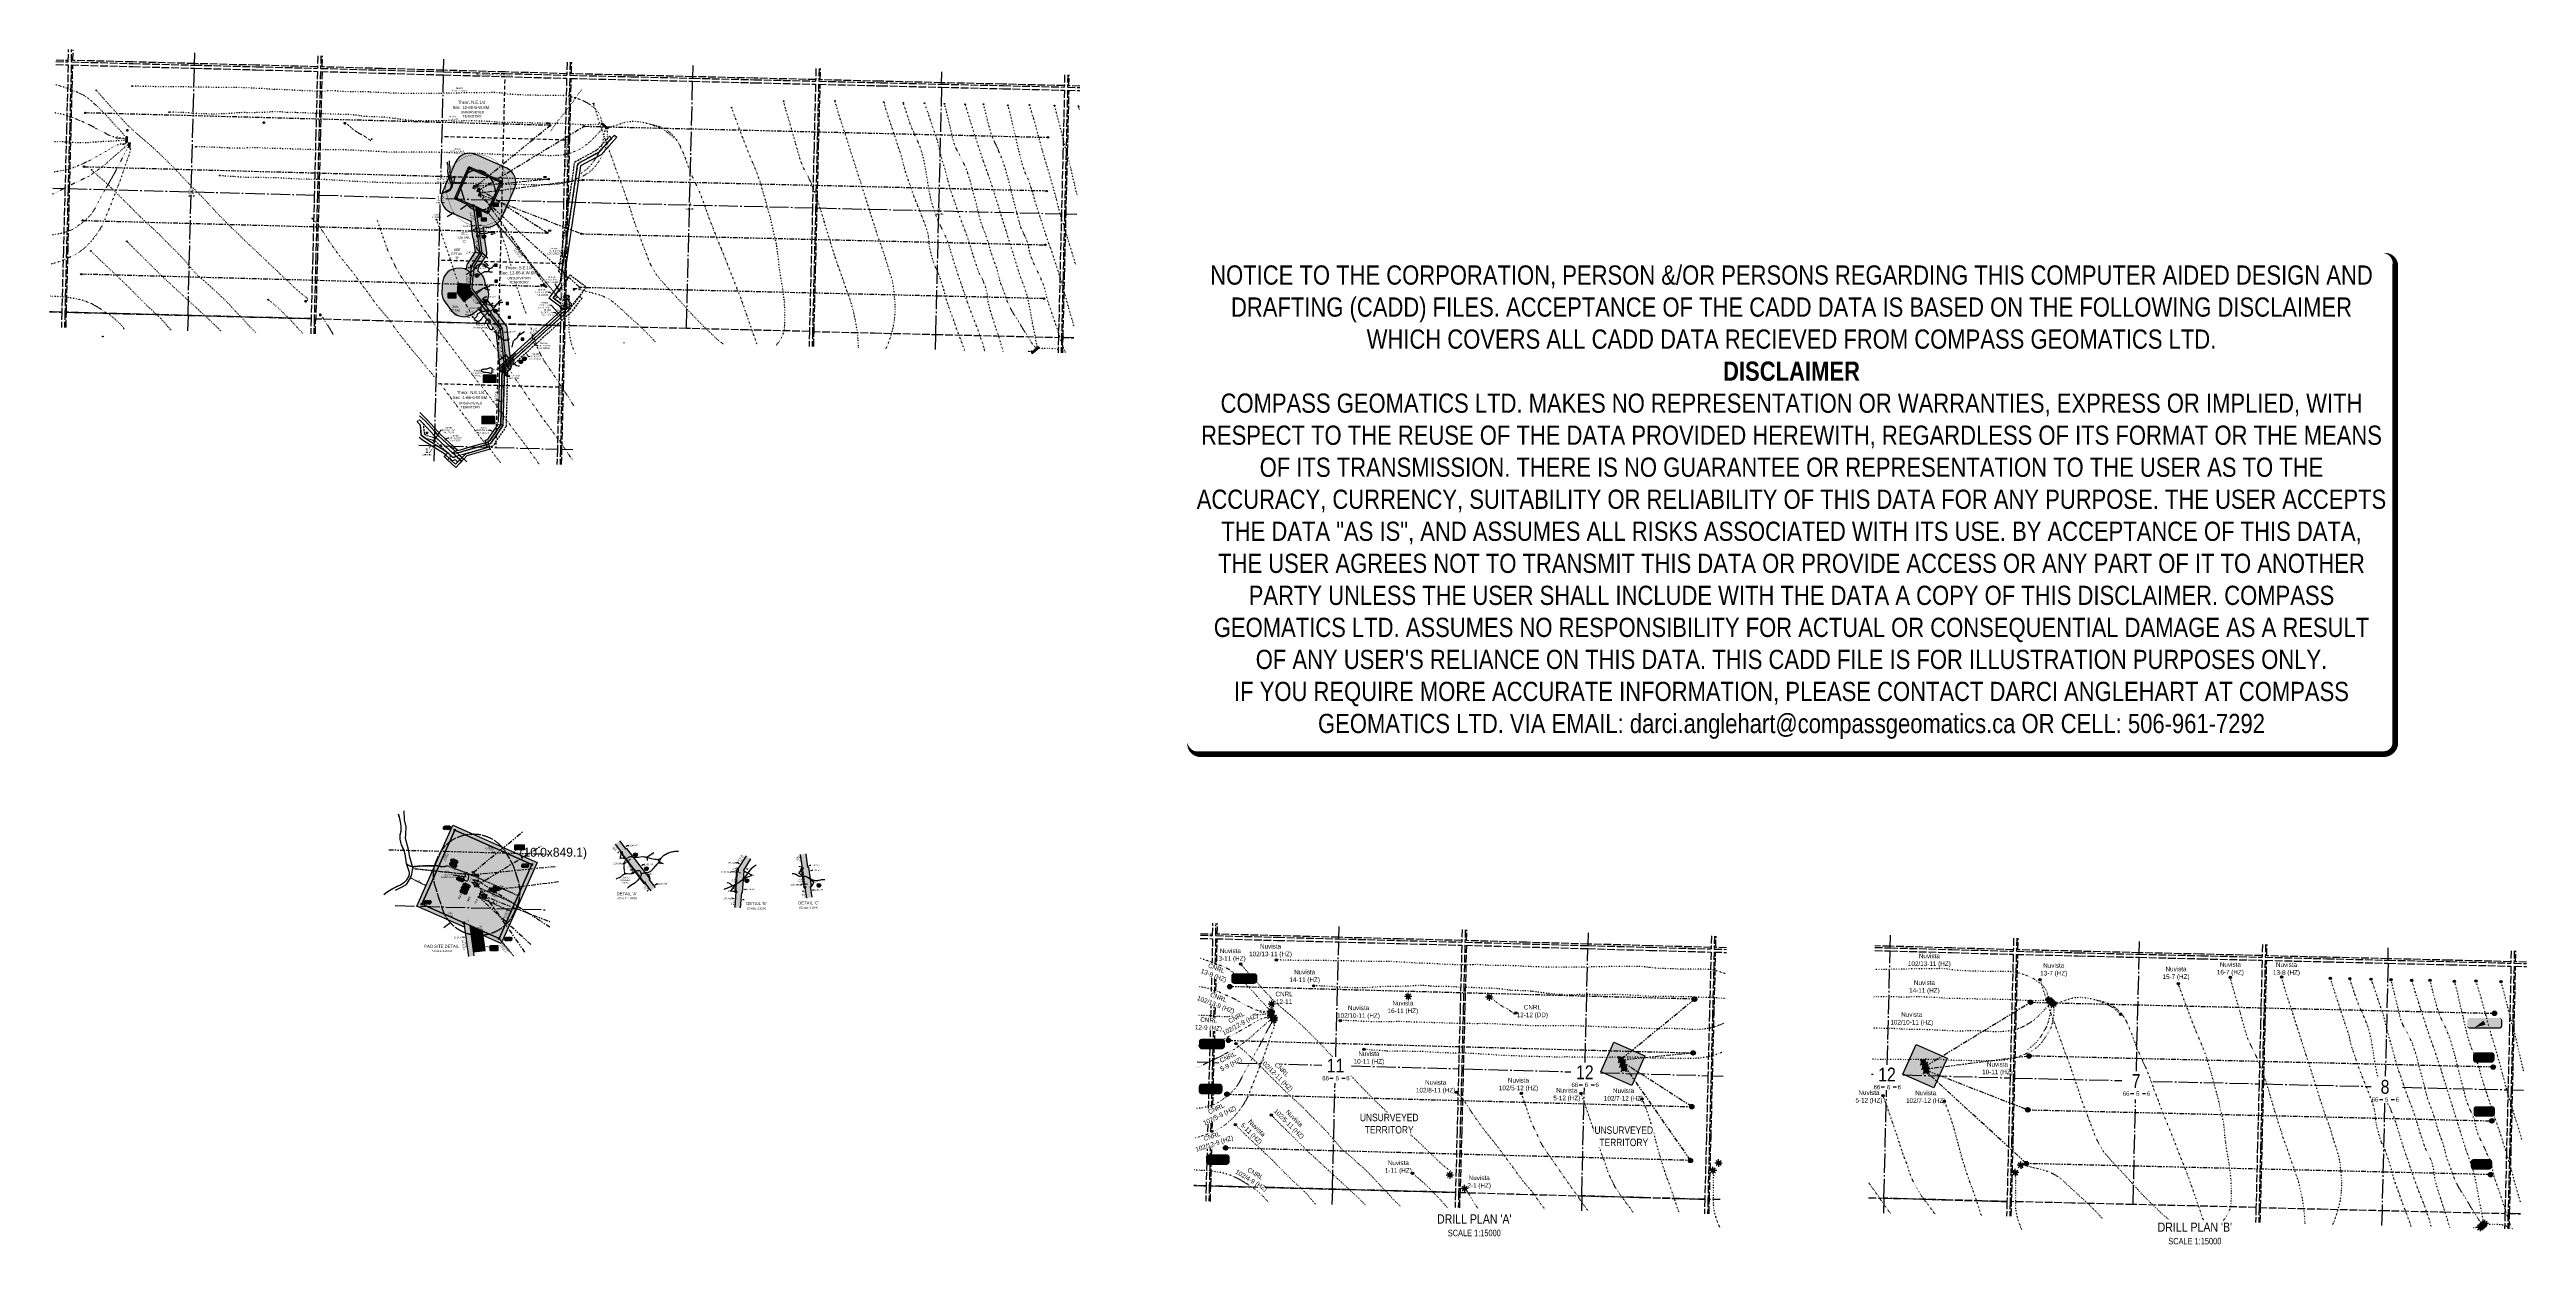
# Model space of a CAD drawing. Extents: x 383520 to 399637, y 6055811 to 6063584.
import ezdxf
from ezdxf.enums import TextEntityAlignment as Align

# ---------------------------------------------------------------- set-up
doc = ezdxf.new("R2018")
doc.units = 0
doc.header["$LTSCALE"] = 5
doc.header["$PDSIZE"] = 0.5
for name, pattern in [('0', [1, 1, 0]), ('foc-ACCESSROAD', [3.75, 2.5, -1.25]), ('foc-BUFFER', [16.75, 15, -1.75]), ('foc-DOT', [1, 0.2, -0.8]), ('foc-DRILLPATH', [14.75, 6, -1.75, 1.75, -1.75, 1.75, -1.75]), ('foc-LSD', [8, 5, -3]), ('foc-QUARTERLINE', [33, 25, -3, 2, -3]), ('foc-TIELINE', [1.875, 1.25, -0.625]), ('foc-TOPO-ephemeral', [6.25, 3.125, -0.625, 0.625, -0.625, 0.625, -0.625]), ('foc-TRAV', [1.875, 1.25, -0.625]), ('foc-UNSURVEYED', [12.5, 10, -2.5]), ('foc-WHEELTRACKS', [2, 0.4, -1.6]), ('UG_PIPE', [1.875, 1.25, -0.625])]:
    doc.linetypes.add(name, pattern=pattern)
doc.layers.get('Defpoints').update_dxf_attribs({"color": 9})
for name, color, linetype in [('10', 1, 'Continuous'), ('9', 3, 'Continuous'), ('AS-DRILL-T', 8, 'Continuous'), ('AS-PIPE-UG', 44, 'UG_PIPE'), ('AS-ROADS', 254, 'Continuous'), ('AS-UNDERLAY-H', 141, 'Continuous'), ('AUX-BUFFER', 7, 'foc-BUFFER'), ('C-SYMBOL', 7, 'Continuous'), ('CG-NOTES', 7, 'Continuous'), ('DETAIL-HZ-Existing', 8, 'foc-DOT'), ('DETAIL-T', 7, 'Continuous'), ('F-AR', 190, 'foc-ACCESSROAD'), ('F-RW', 190, 'Continuous'), ('F-WS', 190, 'foc-ACCESSROAD'), ('F-WS-S', 8, 'Continuous'), ('L-BD', 7, 'Continuous'), ('L-BD1', 253, 'Continuous'), ('L-DETAIL-T', 3, 'Continuous'), ('L-MON', 1, 'Continuous'), ('L-ROAD-T', 7, 'Continuous'), ('L-SECLBL', 7, 'Continuous'), ('L-SECQ', 8, 'foc-QUARTERLINE'), ('L-SECTION-LSD', 7, 'foc-LSD'), ('L-TIE', 7, 'foc-TIELINE'), ('L-UNS-T', 3, 'Continuous'), ('L-USEC', 7, 'foc-UNSURVEYED'), ('P-BUFFER-H 30m', 51, 'Continuous'), ('P-CROSSINGS', 250, 'Continuous'), ('P-ELEVATION', 7, 'Continuous'), ('P-PDRILLPATH', 12, 'foc-DRILLPATH'), ('P-PROPOSED', 10, 'Continuous'), ('P-PROPOSED-H', 21, 'Continuous'), ('P-TEMP-BLOCKS', 250, 'Continuous'), ('P-TEMP-BLUE', 146, 'Continuous'), ('P-TRAV', 4, 'foc-TRAV'), ('P-TXT', 4, 'Continuous'), ('T-BUSH', 110, '0'), ('T-DRAW', 143, 'foc-TOPO-ephemeral'), ('T-SLOPE', 48, 'Continuous'), ('T-TIE', 201, 'foc-TIELINE'), ('T-WATER-P3', 160, 'foc-WHEELTRACKS'), ('T-WATER-T', 170, 'Continuous'), ('WETLAND', 143, 'Continuous'), ('WETLAND-T', 146, 'Continuous')]:
    doc.layers.add(name, color=color, linetype=linetype)
doc.layers.add('DISCLAIMER', color=7, linetype='Continuous', plot=False)
for name, color, linetype, lineweight in [('F-AR-T', 190, 'Continuous', 9), ('F-RW-T', 190, 'Continuous', 9), ('F-WS-T', 190, 'Continuous', 9), ('T-TEXT', 48, 'Continuous', 18), ('T-TIE-T', 201, 'Continuous', 18)]:
    doc.layers.add(name, color=color, linetype=linetype, lineweight=lineweight)
doc.layers.add('P-TEMP-BLUE-H', color=7, linetype='Continuous', true_color=0x99e6ff)
doc.layers.add('Z-DRILL-POINT', color=7, linetype='Continuous', true_color=0x7575ff, plot=False)
doc.styles.add('175L', font='ARIALN.TTF', dxfattribs={"height": 20})
doc.styles.add('80', font='ARIALN.TTF', dxfattribs={"height": 10})
doc.styles.add('80CG', font='ARIALN.TTF', dxfattribs={"height": 10})
doc.styles.add('80L', font='ARIALN.TTF', dxfattribs={"height": 10})
doc.styles.add('80LS', font='ARIALNI.TTF', dxfattribs={"height": 10})
doc.styles.add('BOLD', font='ARIALNB.TTF')
doc.styles.add('Crossing', font='ARIALN.TTF', dxfattribs={"height": 10})
doc.styles.add('foc-LtypeFont', font='ARIALN.TTF', dxfattribs={"height": 7.35})
doc.styles.add('MtXpl_Arial_Narrow', font='ARIALNI.TTF')
doc.styles.add('SIMPLEX', font='ARIALN.TTF')
doc.styles.get("Standard").update_dxf_attribs({"font": 'ARIALN.TTF'})
doc.linetypes.add('foc-TOPO-flowdirection-NOLINE', pattern='A,0,[">",foc-LtypeFont,S=0.3,R=0,X=0,Y=-0.945],-20,[">",foc-LtypeFont,S=0.3,R=0,X=0,Y=-0.945],0', length=20)
doc.dimstyles.new('CG2011', dxfattribs={"dimscale": 5, "dimtxt": 9, "dimasz": 2, "dimexe": 0.2, "dimexo": 0.0625, "dimgap": 0.5, "dimtad": 0, "dimtih": 1, "dimtoh": 1, "dimzin": 0, "dimdsep": 46, "dimtxsty": '80CG', "dimcen": 0.1, "dimse1": 1, "dimse2": 1, "dimclrd": 256, "dimclrt": 256, "dimaunit": 1, "dimadec": 4, "dimazin": 0, "dimtfac": 0.06, "dimtofl": 0, "dimtmove": 0, "dimatfit": 1, "dimfxl": 0.2, "dimtolj": 1, "dimtzin": 0, "dimlwd": -1, "dimarcsym": 0})
doc.dimstyles.new('Compass 5 000', dxfattribs={"dimscale": 5, "dimtxt": 9, "dimasz": 2, "dimexe": 0.2, "dimexo": 0.0625, "dimgap": 0.5, "dimtad": 0, "dimtih": 1, "dimtoh": 1, "dimzin": 0, "dimdsep": 46, "dimtxsty": '80CG', "dimcen": 0.1, "dimse1": 1, "dimse2": 1, "dimclrd": 256, "dimclrt": 256, "dimaunit": 1, "dimadec": 4, "dimazin": 0, "dimtfac": 0.06, "dimtofl": 0, "dimtmove": 0, "dimatfit": 1, "dimfxl": 0.2, "dimtolj": 1, "dimtzin": 0, "dimlwd": -1, "dimarcsym": 0})

# ---------------------------------------------------------------- blocks, each defined once
blk = doc.blocks.new('fdia')
at = {"color": 255, "const_width": 1}
blk.add_lwpolyline([(-0.5, 0, 1), (0.5, 0, 1)], format="xyb", close=True, dxfattribs=at)
blk = doc.blocks.new('Fdiaa')
blk.add_blockref('fdia', (0, 0))
blk = doc.blocks.new('fdib')
at = {"color": 1, "const_width": 1.6}
blk.add_lwpolyline([(-0.4, 0, 1), (0.4, 0, 1)], format="xyb", close=True, dxfattribs=at)
at = {"color": 1}
blk.add_circle((0, 0), 0.8, dxfattribs=at)
blk = doc.blocks.new('Fdibb')
blk.add_blockref('fdib', (0, 0))
blk = doc.blocks.new('fdicc')
for name in ['Fdibb', 'Fdiaa']:
    blk.add_blockref(name, (0, 0))
blk = doc.blocks.new('FDI')
blk.add_blockref('fdicc', (0, 0))
blk = doc.blocks.new('*D36')
at = {"layer": 'Defpoints', "color": 0, "transparency": 16777216}
for p in [(386605, 6061624), (386618, 6061608), (386619, 6061609)]:
    blk.add_point(p, dxfattribs=at)
at = {"layer": 'F-AR-T', "transparency": 16777216}
for p, q in [((386598, 6061631), (386591, 6061638)), ((386625, 6061601), (386636, 6061588)), ((386636, 6061588), (386646, 6061588))]:
    blk.add_line(p, q, dxfattribs=at)
for points in [[(386599, 6061632), (386597, 6061629), (386605, 6061623)], [(386626, 6061602), (386624, 6061600), (386618, 6061608)]]:
    blk.add_solid(points, dxfattribs=at)
at = {"layer": 'F-AR-T', "transparency": 16777216, "insert": (386680, 6061588), "char_height": 10, "attachment_point": 5, "style": '80CG'}
blk.add_mtext('\\A1;Nuvista\\P20.00 A/R\\PLOC 131538', dxfattribs=at)
blk = doc.blocks.new('*D37')
at = {"layer": 'Defpoints', "color": 0, "transparency": 16777216}
for p in [(386846, 6062222), (386853, 6062271), (386865, 6062219)]:
    blk.add_point(p, dxfattribs=at)
at = {"layer": 'F-AR-T', "transparency": 16777216}
for p, q in [((386843, 6062272), (386833, 6062274)), ((386882, 6062266), (386892, 6062265))]:
    blk.add_line(p, q, dxfattribs=at)
for points in [[(386843, 6062274), (386843, 6062271), (386853, 6062271)], [(386883, 6062268), (386882, 6062265), (386873, 6062268)]]:
    blk.add_solid(points, dxfattribs=at)
at = {"layer": 'F-AR-T', "transparency": 16777216, "insert": (386799, 6062274), "char_height": 10, "attachment_point": 5, "style": '80CG'}
blk.add_mtext('\\A1;Nuvista\\P20.00 A/R\\PLOC 220962', dxfattribs=at)
blk = doc.blocks.new('*D38')
at = {"layer": 'Defpoints', "color": 0, "transparency": 16777216}
for p in [(386053, 6061042), (386067, 6061057), (386088, 6061037)]:
    blk.add_point(p, dxfattribs=at)
at = {"layer": 'F-RW-T', "transparency": 16777216}
for p, q in [((386068, 6061015), (386061, 6061008)), ((386095, 6061044), (386107, 6061057)), ((386107, 6061057), (386117, 6061057))]:
    blk.add_line(p, q, dxfattribs=at)
for points in [[(386067, 6061016), (386069, 6061014), (386075, 6061022)], [(386094, 6061045), (386096, 6061043), (386088, 6061037)]]:
    blk.add_solid(points, dxfattribs=at)
at = {"layer": 'F-RW-T', "transparency": 16777216, "insert": (386157, 6061057), "char_height": 10, "attachment_point": 5, "style": '80CG'}
blk.add_mtext('\\A1;Nuvista\\P20.00 P/L R/W\\PPLA 121975', dxfattribs=at)
blk = doc.blocks.new('*D39')
at = {"layer": 'Defpoints', "color": 0, "transparency": 16777216}
for p in [(386667, 6061700), (386667, 6061680), (386677, 6061689)]:
    blk.add_point(p, dxfattribs=at)
at = {"layer": 'F-AR-T', "transparency": 16777216}
for p, q in [((386650, 6061698), (386644, 6061706)), ((386674, 6061672), (386687, 6061658)), ((386687, 6061658), (386697, 6061658))]:
    blk.add_line(p, q, dxfattribs=at)
for points in [[(386652, 6061699), (386649, 6061697), (386657, 6061691)], [(386675, 6061674), (386673, 6061671), (386667, 6061680)]]:
    blk.add_solid(points, dxfattribs=at)
at = {"layer": 'F-AR-T', "transparency": 16777216, "insert": (386736, 6061658), "char_height": 10, "attachment_point": 5, "style": '80CG'}
blk.add_mtext('\\A1;Nuvista\\P15.00 P/L R/W\\PPLA 131328', dxfattribs=at)
blk = doc.blocks.new('*D40')
at = {"layer": 'Defpoints', "color": 0, "transparency": 16777216}
for p in [(386804, 6061824), (386814, 6061813), (386832, 6061850)]:
    blk.add_point(p, dxfattribs=at)
at = {"layer": 'F-AR-T', "transparency": 16777216}
for p, q in [((386810, 6061874), (386800, 6061874)), ((386825, 6061857), (386810, 6061874)), ((386849, 6061831), (386856, 6061824))]:
    blk.add_line(p, q, dxfattribs=at)
for points in [[(386827, 6061858), (386824, 6061856), (386832, 6061850)], [(386850, 6061832), (386848, 6061830), (386842, 6061838)]]:
    blk.add_solid(points, dxfattribs=at)
at = {"layer": 'F-AR-T', "transparency": 16777216, "insert": (386761, 6061874), "char_height": 10, "attachment_point": 5, "style": '80CG'}
blk.add_mtext('\\A1;Nuvista\\P15.00 P/L R/W\\PPLA 131328', dxfattribs=at)
blk = doc.blocks.new('*D41')
at = {"layer": 'Defpoints', "color": 0, "transparency": 16777216}
for p in [(385977, 6061024), (385987, 6061041), (386013, 6061025)]:
    blk.add_point(p, dxfattribs=at)
at = {"layer": 'F-AR-T', "transparency": 16777216}
for p, q in [((386018, 6061034), (386065, 6061109)), ((386065, 6061109), (386075, 6061109)), ((385997, 6061000), (385992, 6060991))]:
    blk.add_line(p, q, dxfattribs=at)
for points in [[(385996, 6061001), (385999, 6060999), (386002, 6061008)], [(386017, 6061035), (386020, 6061033), (386013, 6061025)]]:
    blk.add_solid(points, dxfattribs=at)
at = {"layer": 'F-AR-T', "transparency": 16777216, "insert": (386114, 6061109), "char_height": 10, "attachment_point": 5, "style": '80CG'}
blk.add_mtext('\\A1;Nuvista\\P20.00 P/L R/W\\PPLA 170221', dxfattribs=at)
blk = doc.blocks.new('*D42')
at = {"layer": 'Defpoints', "color": 0, "transparency": 16777216}
for p in [(386397, 6061084), (386405, 6061097), (386409, 6061075)]:
    blk.add_point(p, dxfattribs=at)
at = {"layer": 'F-AR-T', "transparency": 16777216}
for p, q in [((386389, 6061108), (386379, 6061108)), ((386397, 6061102), (386389, 6061108)), ((386426, 6061083), (386434, 6061077))]:
    blk.add_line(p, q, dxfattribs=at)
for points in [[(386398, 6061104), (386396, 6061101), (386405, 6061097)], [(386427, 6061084), (386425, 6061081), (386418, 6061088)]]:
    blk.add_solid(points, dxfattribs=at)
at = {"layer": 'F-AR-T', "transparency": 16777216, "insert": (386340, 6061108), "char_height": 10, "attachment_point": 5, "style": '80CG'}
blk.add_mtext('\\A1;Nuvista\\P15.00 P/L R/W\\PPLA 220584', dxfattribs=at)
blk = doc.blocks.new('*D43')
at = {"layer": 'Defpoints', "color": 0, "transparency": 16777216}
for p in [(386831, 6062048), (386847, 6062036), (386790, 6061993)]:
    blk.add_point(p, dxfattribs=at)
at = {"layer": 'F-AR-T', "transparency": 16777216}
for p, q in [((386774, 6062005), (386764, 6062005)), ((386782, 6061999), (386774, 6062005)), ((386814, 6061975), (386822, 6061969))]:
    blk.add_line(p, q, dxfattribs=at)
for points in [[(386783, 6062001), (386781, 6061998), (386790, 6061993)], [(386815, 6061977), (386813, 6061974), (386806, 6061981)]]:
    blk.add_solid(points, dxfattribs=at)
at = {"layer": 'F-AR-T', "transparency": 16777216, "insert": (386725, 6062005), "char_height": 10, "attachment_point": 5, "style": '80CG'}
blk.add_mtext('\\A1;Nuvista\\P15.00 P/L R/W\\PPLA 220584', dxfattribs=at)
blk = doc.blocks.new('label_road_theoretic')
at = {"layer": 'L-ROAD-T', "style": '80L'}
blk.add_text('Theoretic Government Road Allowance', height=10, dxfattribs=at).set_placement((0, 0), align=Align.MIDDLE_CENTER)
blk = doc.blocks.new('L-SECLBL')
at = {"layer": '9', "color": 7}
for p, q in [((-5.1, -27.8), (-12.3, -27.8)), ((20.7, -27.8), (13.5, -27.8))]:
    blk.add_line(p, q, dxfattribs=at)
at = {"layer": '10', "color": 2, "style": 'SIMPLEX'}
blk.add_attdef('SEC', text='', height=30, dxfattribs=at).set_placement((0, 0), align=Align.MIDDLE)
at = {"layer": '10', "color": 5, "style": '80L'}
blk.add_attdef('TWP', text='', height=9.5, dxfattribs=at).set_placement((-14.4, -27.4), align=Align.MIDDLE_RIGHT)
blk.add_attdef('RGE', text='', height=9.5, dxfattribs=at).set_placement((3.6, -27.4), align=Align.MIDDLE_CENTER)
blk.add_attdef('MER', text='', height=9.5, dxfattribs=at).set_placement((23.2, -27.4), align=Align.MIDDLE_LEFT)
blk = doc.blocks.new('UT')
at = {"layer": 'L-UNS-T', "color": 3, "insert": (0, 0), "char_height": 16, "attachment_point": 5, "style": '80L'}
blk.add_mtext_dynamic_manual_height_columns('\\pxqc;UNSURVEYED TERRITORY', width=126.41, gutter_width=47.5, heights=[0], dxfattribs=at)
blk = doc.blocks.new('*D46')
at = {"layer": 'Defpoints', "color": 0, "transparency": 16777216}
for p in [(386815, 6061813), (386828, 6061799), (386851, 6061847)]:
    blk.add_point(p, dxfattribs=at)
at = {"layer": 'F-AR-T', "transparency": 16777216}
for p, q in [((386783, 6061922), (386773, 6061922)), ((386845, 6061854), (386783, 6061922)), ((386871, 6061824), (386878, 6061817))]:
    blk.add_line(p, q, dxfattribs=at)
for points in [[(386846, 6061855), (386843, 6061853), (386851, 6061847)], [(386873, 6061826), (386870, 6061823), (386865, 6061832)]]:
    blk.add_solid(points, dxfattribs=at)
at = {"layer": 'F-AR-T', "transparency": 16777216, "insert": (386739, 6061922), "char_height": 10, "attachment_point": 5, "style": '80CG'}
blk.add_mtext('\\A1;Nuvista\\P20.00 A/R\\PLOC 131538', dxfattribs=at)
blk = doc.blocks.new('WC')
at = {"layer": 'L-MON'}
h = blk.add_hatch(color=255, dxfattribs=at)
h.dxf.hatch_style = 1
edge = h.paths.add_edge_path()
edge.add_arc((0, 0), 0.9, 0, 360)
at = {"layer": 'L-MON', "color": 240, "flags": 128}
for points in [[(-0.6, 0.5), (-1.2, 1.1)], [(0.5, 0.6), (1.1, 1.2)], [(-1.2, -1.2), (-0.6, -0.6)], [(1.2, -1.2), (0.6, -0.6)]]:
    blk.add_lwpolyline(points, dxfattribs=at)
at = {"layer": 'L-MON', "color": 240}
for radius in [0.8, 0.373]:
    blk.add_circle((0, 0), radius, dxfattribs=at)
blk = doc.blocks.new('TEMP')
h = blk.add_hatch(color=255)
h.dxf.hatch_style = 1
h.paths.add_polyline_path([(0, 0.3), (-0.7, 1.2), (-0.7, 0.7), (-1.2, 0.7), (-0.3, 0), (-1.2, -0.7), (-0.7, -0.7), (-0.7, -1.2), (0, -0.3), (0.7, -1.2), (0.7, -0.7), (1.2, -0.7), (0.3, 0), (1.2, 0.7), (0.7, 0.7), (0.7, 1.2)])
h.paths.add_polyline_path([(0.6, 0.8), (0.6, 0.6), (0.8, 0.6), (0.1, 0), (0.8, -0.6), (0.6, -0.6), (0.6, -0.8), (0, -0.1), (-0.6, -0.8), (-0.6, -0.6), (-0.8, -0.6), (-0.1, 0), (-0.8, 0.6), (-0.6, 0.6), (-0.6, 0.8), (0, 0.1)], flags=16)
h = blk.add_hatch(color=1)
h.dxf.hatch_style = 1
h.paths.add_polyline_path([(0, 0.1), (-0.6, 0.8), (-0.6, 0.6), (-0.8, 0.6), (-0.1, 0), (-0.8, -0.6), (-0.6, -0.6), (-0.6, -0.8), (0, -0.1), (0.6, -0.8), (0.6, -0.6), (0.8, -0.6), (0.1, 0), (0.8, 0.6), (0.6, 0.6), (0.6, 0.8)])
at = {"color": 1}
for p, q in [((-0.1, 0), (0.1, 0)), ((0, 0.1), (0, -0.1))]:
    blk.add_line(p, q, dxfattribs=at)
at = {"color": 255, "flags": 128}
blk.add_lwpolyline([(-0.3, 0), (-1.2, 0.7), (-0.7, 0.7), (-0.7, 1.2), (0, 0.3), (0.7, 1.2), (0.7, 0.7), (1.2, 0.7), (0.3, 0), (1.2, -0.7), (0.7, -0.7), (0.7, -1.2), (0, -0.3), (-0.7, -1.2), (-0.7, -0.7), (-1.2, -0.7)], close=True, dxfattribs=at)
at = {"color": 1, "flags": 128}
blk.add_lwpolyline([(-0.1, 0), (-0.8, 0.6), (-0.6, 0.6), (-0.6, 0.8), (0, 0.1), (0.6, 0.8), (0.6, 0.6), (0.8, 0.6), (0.1, 0), (0.8, -0.6), (0.6, -0.6), (0.6, -0.8), (0, -0.1), (-0.6, -0.8), (-0.6, -0.6), (-0.8, -0.6)], close=True, dxfattribs=at)
blk = doc.blocks.new('*D47')
at = {"layer": 'Defpoints', "color": 0, "transparency": 16777216}
for p in [(386315, 6062418), (386308, 6062323), (386328, 6062326)]:
    blk.add_point(p, dxfattribs=at)
at = {"layer": 'P-TXT', "transparency": 16777216}
for p, q in [((386286, 6062413), (386276, 6062412)), ((386325, 6062419), (386335, 6062420))]:
    blk.add_line(p, q, dxfattribs=at)
for points in [[(386285, 6062415), (386286, 6062412), (386296, 6062415)], [(386325, 6062421), (386325, 6062417), (386315, 6062418)]]:
    blk.add_solid(points, dxfattribs=at)
at = {"layer": 'P-TXT', "transparency": 16777216, "insert": (386363, 6062420), "char_height": 10, "attachment_point": 5, "style": '80CG'}
blk.add_mtext('\\A1;20.00 A/R', dxfattribs=at)
blk = doc.blocks.new('*D48')
at = {"layer": 'Defpoints', "color": 0, "linetype": 'Continuous', "transparency": 16777216}
for p in [(386247, 6057679), (386265, 6057816), (386284, 6057684)]:
    blk.add_point(p, dxfattribs=at)
at = {"layer": 'P-TXT', "transparency": 16777216}
for p, q in [((386218, 6057809), (386208, 6057808)), ((386275, 6057817), (386285, 6057818))]:
    blk.add_line(p, q, dxfattribs=at)
at = {"layer": 'P-TXT', "linetype": 'Continuous', "transparency": 16777216}
for points in [[(386218, 6057811), (386219, 6057807), (386228, 6057810)], [(386275, 6057819), (386276, 6057815), (386265, 6057816)]]:
    blk.add_solid(points, dxfattribs=at)
at = {"layer": 'P-TXT', "linetype": 'Continuous', "transparency": 16777216, "insert": (386181, 6057808), "char_height": 10, "attachment_point": 5, "style": '80CG'}
blk.add_mtext('\\A1;15.00 A/R', dxfattribs=at)
blk = doc.blocks.new('*U49')
at = {"true_color": 0x99e6ff}
h = blk.add_hatch(color=141, dxfattribs=at)
edge = h.paths.add_edge_path()
edge.add_line((-24, -20), (24, -20))
edge.add_arc((24, -14), 6, 270, 360)
edge.add_line((30, -14), (30, 12))
edge.add_arc((24, 12), 6, 0, 90)
edge.add_line((24, 18), (-24, 18))
edge.add_arc((-24, 12), 6, 90, 180)
edge.add_line((-30, 12), (-30, -14))
edge.add_arc((-24, -14), 6, 180, 270)
at = {"flags": 128}
blk.add_lwpolyline([(-91, 15, 0, 7.5, 0), (0, 0, 0, 0, 0)], format="xyseb", dxfattribs=at)
at = {"color": 250, "flags": 128}
blk.add_lwpolyline([(-24, -20, 3, 3, 0), (24, -20, 3, 3, 0.414214), (30, -14, 3, 3, 0), (30, 12, 3, 0, 0.414214), (24, 18, 0, 0, 0), (-24, 18, 0, 0, 0.414214), (-30, 12, 0, 0, 0), (-30, -14, 0, 3, 0.414214)], format="xyseb", close=True, dxfattribs=at)
at = {"color": 250, "lineweight": 30, "flags": 104}
blk.add_attdef('TEMP_AREA_W1', text='', height=12, dxfattribs=at).set_placement((0, 8), align=Align.MIDDLE_CENTER)
blk.add_attdef('ENTER_TEXT', text='', height=9, dxfattribs=at).set_placement((0, -4), align=Align.TOP_CENTER)
blk = doc.blocks.new('*U32')
at = {"true_color": 0x99e6ff}
h = blk.add_hatch(color=141, dxfattribs=at)
edge = h.paths.add_edge_path()
edge.add_line((-29, -20), (29, -20))
edge.add_arc((29, -14), 6, 270, 360)
edge.add_line((35, -14), (35, 12))
edge.add_arc((29, 12), 6, 0, 90)
edge.add_line((29, 18), (-29, 18))
edge.add_arc((-29, 12), 6, 90, 180)
edge.add_line((-35, 12), (-35, -14))
edge.add_arc((-29, -14), 6, 180, 270)
at = {"flags": 128}
blk.add_lwpolyline([(-47, -43, 0, 7.5, 0), (0, 0, 0, 0, 0)], format="xyseb", dxfattribs=at)
at = {"color": 250, "flags": 128}
blk.add_lwpolyline([(-29, -20, 3, 3, 0), (29, -20, 3, 3, 0.414214), (35, -14, 3, 3, 0), (35, 12, 3, 0, 0.414214), (29, 18, 0, 0, 0), (-29, 18, 0, 0, 0.414214), (-35, 12, 0, 0, 0), (-35, -14, 0, 3, 0.414214)], format="xyseb", close=True, dxfattribs=at)
at = {"color": 250, "lineweight": 30, "flags": 104}
blk.add_attdef('TEMP_AREA_W1', text='', height=12, dxfattribs=at).set_placement((0, 8), align=Align.MIDDLE_CENTER)
blk.add_attdef('ENTER_TEXT', text='', height=9, dxfattribs=at).set_placement((0, -4), align=Align.TOP_CENTER)
blk = doc.blocks.new('Temp_Area5')
at = {"true_color": 0x99e6ff}
h = blk.add_hatch(color=141, dxfattribs=at)
h.dxf.hatch_style = 1
h.paths.add_polyline_path([(-17, -9), (16, -9), (16, 9), (-17, 9)])
at = {"color": 250}
for points in [[(-17, -10), (16, -10), (16, 9), (-17, 9)], [(-17, -10), (17, -10), (17, 9), (-17, 9)]]:
    blk.add_lwpolyline(points, close=True, dxfattribs=at)
at = {"color": 250, "style": '80L'}
blk.add_attdef('TEMPORARY', text='', height=9, dxfattribs=at).set_placement((0, 0), align=Align.MIDDLE_CENTER)
blk = doc.blocks.new('wa')
at = {"layer": 'P-ELEVATION'}
h = blk.add_hatch(color=111, dxfattribs=at)
h.dxf.hatch_style = 1
edge = h.paths.add_edge_path()
edge.add_arc((-17, -4), 6.1, 215, 325)
edge.add_arc((-7, -4), 6.1, 215, 325)
edge.add_arc((3, -4), 6.1, 215, 325)
edge.add_arc((13, -4), 6.1, 215, 325)
edge.add_arc((18, -4), 4.32, 263.4336, 373.4336)
edge.add_arc((19, 2), 6.1, 305, 415)
edge.add_arc((17, 4), 5.69, 30.6955, 140.6955)
edge.add_arc((8, 4), 6.1, 35, 145)
edge.add_arc((-2, 4), 6.1, 35, 145)
edge.add_arc((-12, 4), 6.1, 35, 145)
edge.add_arc((-18, 4), 4.33, 75.4261, 185.4261)
edge.add_arc((-18, -2), 6.96, 125, 235)
at = {"color": 240, "flags": 128}
blk.add_lwpolyline([(-22, -8, 0.520567), (-12, -8, 0.520567), (-2, -8, 0.520567), (8, -8, 0.520567), (18, -8, 0.520567), (22, -3, 0.520567), (22, 7, 0.520567), (13, 8, 0.520567), (3, 8, 0.520567), (-7, 8, 0.520567), (-17, 8, 0.520567), (-22, 3, 0.520567)], format="xyb", close=True, dxfattribs=at)
at = {"layer": 'P-ELEVATION', "color": 240, "flags": 128}
blk.add_lwpolyline([(0, 0, 12.5, 0, 0), (-12, -6, 0, 0, 0)], format="xyseb", dxfattribs=at)
at = {"layer": 'P-ELEVATION', "color": 240, "style": '80'}
blk.add_attdef('ELEVATION', text='', height=10, dxfattribs=at).set_placement((0, 0), align=Align.MIDDLE_CENTER)
blk = doc.blocks.new('xing2')
h = blk.add_hatch(color=50)
h.dxf.hatch_style = 1
edge = h.paths.add_edge_path()
edge.add_ellipse((0, 0), major_axis=(-12.5, 0), ratio=0.816297, start_angle=0, end_angle=360)
h = blk.add_hatch(color=250)
h.dxf.hatch_style = 1
edge = h.paths.add_edge_path()
edge.add_ellipse((0, -2), major_axis=(-12.5, 0), ratio=0.816297, start_angle=0, end_angle=180)
edge.add_line((12, -2), (12, 0))
edge.add_ellipse((0, 0), major_axis=(-12.5, 0), ratio=0.816297, start_angle=0, end_angle=180, ccw=False)
edge.add_line((-12, 0), (-12, -2))
at = {"color": 250}
blk.add_ellipse((0, 0), major_axis=(-12.5, 0), ratio=0.816297, dxfattribs=at)
blk.add_ellipse((0, -2), major_axis=(-12.5, 0), ratio=0.816297, start_param=0, end_param=3.141593, dxfattribs=at)
at = {"color": 250, "style": 'Crossing'}
blk.add_attdef('CROSSING', text='', height=9, dxfattribs=at).set_placement((0, 0), align=Align.MIDDLE_CENTER)
at = {"color": 250, "style": 'Crossing', "flags": 1}
for tag, p in [('DESCRIPTION', (0, -26)), ('LOCATION', (0, -39)), ('DWG_REF', (0, -53)), ('OWNER', (0, -12))]:
    blk.add_attdef(tag, text='', height=9, dxfattribs=at).set_placement(p, align=Align.MIDDLE_CENTER)
blk = doc.blocks.new('*U50')
h = blk.add_hatch(color=254)
edge = h.paths.add_edge_path()
edge.add_line((-39, -28), (39, -28))
edge.add_arc((39, -22), 6, 270, 360)
edge.add_line((45, -22), (45, 21))
edge.add_arc((39, 21), 6, 0, 90)
edge.add_line((39, 27), (-39, 27))
edge.add_arc((-39, 21), 6, 90, 180)
edge.add_line((-45, 21), (-45, -22))
edge.add_arc((-39, -22), 6, 180, 270)
at = {"color": 1, "flags": 128}
blk.add_lwpolyline([(-42, -12, 0, 10, 0), (0, 0, 5, 5, 0)], format="xyseb", dxfattribs=at)
blk.add_lwpolyline([(-39, -28, 3, 3, 0), (39, -28, 3, 3, 0.414214), (45, -22, 3, 3, 0), (45, 21, 3, 0, 0.414214), (39, 27, 0, 0, 0), (-39, 27, 0, 0, 0.414214), (-45, 21, 0, 0, 0), (-45, -22, 0, 3, 0.414214)], format="xyseb", close=True, dxfattribs=at)
at = {"color": 1, "lineweight": 30, "flags": 104}
blk.add_attdef('ENTER_TEXT', text='', height=10, dxfattribs=at).set_placement((-1, 0), align=Align.MIDDLE_CENTER)
blk = doc.blocks.new('*D51')
at = {"layer": 'Defpoints', "color": 0, "transparency": 16777216}
for p in [(386455, 6061740), (386470, 6061745), (386470, 6061741)]:
    blk.add_point(p, dxfattribs=at)
at = {"layer": 'P-TXT', "transparency": 16777216}
for p, q in [((386445, 6061743), (386435, 6061742)), ((386480, 6061746), (386495, 6061748))]:
    blk.add_line(p, q, dxfattribs=at)
for points in [[(386445, 6061744), (386445, 6061741), (386455, 6061744)], [(386480, 6061748), (386480, 6061745), (386470, 6061745)]]:
    blk.add_solid(points, dxfattribs=at)
at = {"layer": 'P-TXT', "transparency": 16777216, "insert": (386522, 6061748), "char_height": 10, "attachment_point": 5, "style": '80CG'}
blk.add_mtext('\\A1;15.00 A/R', dxfattribs=at)
blk = doc.blocks.new('plbh')
at = {"layer": 'L-MON'}
h = blk.add_hatch(color=255, dxfattribs=at)
h.dxf.hatch_style = 1
edge = h.paths.add_edge_path()
edge.add_arc((0, 0), 1.16, 0, 360)
h = blk.add_hatch(color=256, dxfattribs=at)
h.dxf.hatch_style = 1
h.paths.add_polyline_path([(-0.96, 0, 1), (0.96, 0, 1)])
h.paths.add_polyline_path([(0.91, 0, -1), (-0.91, 0, -1)], flags=16)
h.paths.add_polyline_path([(0.45, 0, -1), (-0.45, 0, -1)], flags=0)
h = blk.add_hatch(color=256, dxfattribs=at)
h.dxf.hatch_style = 1
h.paths.add_polyline_path([(-0.45, 0, 1), (0.45, 0, 1)])
h.paths.add_polyline_path([(0.4, 0, -1), (-0.4, 0, -1)], flags=16)
at = {"layer": 'L-MON', "color": 240}
for radius in [0.96, 0.91, 0.45, 0.4]:
    blk.add_circle((0, 0), radius, dxfattribs=at)
blk = doc.blocks.new('BH-Existing')
at = {"layer": 'AS-DRILL-T'}
h = blk.add_hatch(color=256, dxfattribs=at)
h.dxf.hatch_style = 1
edge = h.paths.add_edge_path()
edge.add_arc((0, 0), 0.5, 0, 360)
blk.add_circle((0, 0), 0.5, dxfattribs=at)
blk = doc.blocks.new('GAS')
h = blk.add_hatch(color=255)
h.dxf.hatch_style = 1
edge = h.paths.add_edge_path()
edge.add_arc((0, 0), 0.9, 0, 360)
for p, q in [((-0.8, 0), (-1.6, 0)), ((-0.6, 0.6), (-1.1, 1.1)), ((0, 0.8), (0, 1.6)), ((0.6, 0.6), (1.1, 1.1)), ((1.6, 0), (0.8, 0)), ((-0.6, -0.6), (-1.1, -1.1)), ((0, -0.8), (0, -1.6)), ((1.1, -1.1), (0.6, -0.6))]:
    blk.add_line(p, q)
blk.add_circle((0, 0), 0.8)
blk = doc.blocks.new('*U53')
h = blk.add_hatch(color=254)
edge = h.paths.add_edge_path()
edge.add_line((-21.5, -11.5), (21.5, -11.5))
edge.add_arc((21.5, -5.5), 6, 270, 360)
edge.add_line((27.5, -5.5), (27.5, 4))
edge.add_arc((21.5, 4), 6, 0, 90)
edge.add_line((21.5, 10), (-21.5, 10))
edge.add_arc((-21.5, 4), 6, 90, 180)
edge.add_line((-27.5, 4), (-27.5, -5.5))
edge.add_arc((-21.5, -5.5), 6, 180, 270)
at = {"color": 1, "flags": 128}
blk.add_lwpolyline([(-21.5, -11.5, 3, 3, 0), (21.5, -11.5, 3, 3, 0.414214), (27.5, -5.5, 3, 3, 0), (27.5, 4, 3, 0, 0.414214), (21.5, 10, 0, 0, 0), (-21.5, 10, 0, 0, 0.414214), (-27.5, 4, 0, 0, 0), (-27.5, -5.5, 0, 3, 0.414214)], format="xyseb", close=True, dxfattribs=at)
blk.add_lwpolyline([(-21.6, -10.4, 0, 10, 0), (0, 0, 5, 5, 0)], format="xyseb", dxfattribs=at)
at = {"color": 1, "lineweight": 30, "flags": 104}
blk.add_attdef('ENTER_TEXT', text='', height=10, dxfattribs=at).set_placement((-1.4, 0), align=Align.MIDDLE_CENTER)
blk = doc.blocks.new('*U52')
h = blk.add_hatch(color=254)
edge = h.paths.add_edge_path()
edge.add_line((-19, -11.5), (19, -11.5))
edge.add_arc((19, -5.5), 6, 270, 360)
edge.add_line((25, -5.5), (25, 4))
edge.add_arc((19, 4), 6, 0, 90)
edge.add_line((19, 10), (-19, 10))
edge.add_arc((-19, 4), 6, 90, 180)
edge.add_line((-25, 4), (-25, -5.5))
edge.add_arc((-19, -5.5), 6, 180, 270)
at = {"color": 1, "flags": 128}
blk.add_lwpolyline([(-21.6, -10.4, 0, 10, 0), (0, 0, 5, 5, 0)], format="xyseb", dxfattribs=at)
blk.add_lwpolyline([(-19, -11.5, 3, 3, 0), (19, -11.5, 3, 3, 0.414214), (25, -5.5, 3, 3, 0), (25, 4, 3, 0, 0.414214), (19, 10, 0, 0, 0), (-19, 10, 0, 0, 0.414214), (-25, 4, 0, 0, 0), (-25, -5.5, 0, 3, 0.414214)], format="xyseb", close=True, dxfattribs=at)
at = {"color": 1, "lineweight": 30, "flags": 104}
blk.add_attdef('ENTER_TEXT', text='', height=10, dxfattribs=at).set_placement((-1.4, 0), align=Align.MIDDLE_CENTER)
blk = doc.blocks.new('*U54')
h = blk.add_hatch(color=254)
edge = h.paths.add_edge_path()
edge.add_line((-31.5, -11.5), (31.5, -11.5))
edge.add_arc((31.5, -5.5), 6, 270, 360)
edge.add_line((37.5, -5.5), (37.5, 4))
edge.add_arc((31.5, 4), 6, 0, 90)
edge.add_line((31.5, 10), (-31.5, 10))
edge.add_arc((-31.5, 4), 6, 90, 180)
edge.add_line((-37.5, 4), (-37.5, -5.5))
edge.add_arc((-31.5, -5.5), 6, 180, 270)
at = {"color": 1, "flags": 128}
blk.add_lwpolyline([(-31.5, -11.5, 3, 3, 0), (31.5, -11.5, 3, 3, 0.414214), (37.5, -5.5, 3, 3, 0), (37.5, 4, 3, 0, 0.414214), (31.5, 10, 0, 0, 0), (-31.5, 10, 0, 0, 0.414214), (-37.5, 4, 0, 0, 0), (-37.5, -5.5, 0, 3, 0.414214)], format="xyseb", close=True, dxfattribs=at)
blk.add_lwpolyline([(-21.6, -10.4, 0, 10, 0), (0, 0, 5, 5, 0)], format="xyseb", dxfattribs=at)
at = {"color": 1, "lineweight": 30, "flags": 104}
blk.add_attdef('ENTER_TEXT', text='', height=10, dxfattribs=at).set_placement((-1.4, 0), align=Align.MIDDLE_CENTER)
blk = doc.blocks.new('*U55')
h = blk.add_hatch(color=254)
edge = h.paths.add_edge_path()
edge.add_line((-16.5, -11.5), (16.5, -11.5))
edge.add_arc((16.5, -5.5), 6, 270, 360)
edge.add_line((22.5, -5.5), (22.5, 4))
edge.add_arc((16.5, 4), 6, 0, 90)
edge.add_line((16.5, 10), (-16.5, 10))
edge.add_arc((-16.5, 4), 6, 90, 180)
edge.add_line((-22.5, 4), (-22.5, -5.5))
edge.add_arc((-16.5, -5.5), 6, 180, 270)
at = {"color": 1, "flags": 128}
blk.add_lwpolyline([(-21.6, -10.4, 0, 10, 0), (0, 0, 5, 5, 0)], format="xyseb", dxfattribs=at)
blk.add_lwpolyline([(-16.5, -11.5, 3, 3, 0), (16.5, -11.5, 3, 3, 0.414214), (22.5, -5.5, 3, 3, 0), (22.5, 4, 3, 0, 0.414214), (16.5, 10, 0, 0, 0), (-16.5, 10, 0, 0, 0.414214), (-22.5, 4, 0, 0, 0), (-22.5, -5.5, 0, 3, 0.414214)], format="xyseb", close=True, dxfattribs=at)
at = {"color": 1, "lineweight": 30, "flags": 104}
blk.add_attdef('ENTER_TEXT', text='', height=10, dxfattribs=at).set_placement((-1.4, 0), align=Align.MIDDLE_CENTER)
blk = doc.blocks.new('*D56')
at = {"layer": 'Defpoints', "color": 0, "transparency": 16777216}
for p in [(386335, 6061915), (386343, 6061905), (386359, 6061917)]:
    blk.add_point(p, dxfattribs=at)
at = {"layer": 'P-TXT', "transparency": 16777216}
for p, q in [((386319, 6061902), (386309, 6061902)), ((386327, 6061908), (386319, 6061902)), ((386359, 6061933), (386367, 6061939))]:
    blk.add_line(p, q, dxfattribs=at)
for points in [[(386326, 6061910), (386328, 6061907), (386335, 6061915)], [(386358, 6061934), (386360, 6061931), (386351, 6061927)]]:
    blk.add_solid(points, dxfattribs=at)
at = {"layer": 'P-TXT', "transparency": 16777216, "insert": (386282, 6061902), "char_height": 10, "attachment_point": 5, "style": '80CG'}
blk.add_mtext('\\A1;20.00 A/R', dxfattribs=at)
blk = doc.blocks.new('*D57')
at = {"layer": 'Defpoints', "color": 0, "transparency": 16777216}
for p in [(386266, 6062010), (386277, 6062019), (386327, 6061954)]:
    blk.add_point(p, dxfattribs=at)
at = {"layer": 'P-TXT', "transparency": 16777216}
for p, q in [((386307, 6061939), (386300, 6061932)), ((386335, 6061960), (386355, 6061975)), ((386355, 6061975), (386365, 6061975))]:
    blk.add_line(p, q, dxfattribs=at)
for points in [[(386306, 6061940), (386309, 6061937), (386315, 6061945)], [(386334, 6061961), (386336, 6061958), (386327, 6061954)]]:
    blk.add_solid(points, dxfattribs=at)
at = {"layer": 'P-TXT', "transparency": 16777216, "insert": (386392, 6061975), "char_height": 10, "attachment_point": 5, "style": '80CG'}
blk.add_mtext('\\A1;15.00 A/R', dxfattribs=at)
blk = doc.blocks.new('*D58')
at = {"layer": 'Defpoints', "color": 0, "transparency": 16777216}
for p in [(387230, 6058375), (387260, 6058398), (387263, 6058394)]:
    blk.add_point(p, dxfattribs=at)
at = {"layer": 'P-TXT', "transparency": 16777216}
for p, q in [((387225, 6058365), (387217, 6058359)), ((387271, 6058400), (387278, 6058406)), ((387278, 6058406), (387288, 6058406))]:
    blk.add_line(p, q, dxfattribs=at)
for points in [[(387224, 6058367), (387226, 6058364), (387233, 6058371)], [(387270, 6058402), (387272, 6058399), (387263, 6058394)]]:
    blk.add_solid(points, dxfattribs=at)
at = {"layer": 'P-TXT', "transparency": 16777216, "insert": (387316, 6058406), "char_height": 10, "attachment_point": 5, "style": '80CG'}
blk.add_mtext('\\A1;15.00 A/R', dxfattribs=at)
blk = doc.blocks.new('*D59')
at = {"layer": 'Defpoints', "color": 0, "transparency": 16777216}
for p in [(387325, 6058241), (387365, 6058271), (387365, 6058271)]:
    blk.add_point(p, dxfattribs=at)
at = {"layer": 'P-TXT', "transparency": 16777216}
for p, q in [((387317, 6058235), (387309, 6058229)), ((387373, 6058277), (387381, 6058283)), ((387381, 6058283), (387391, 6058283))]:
    blk.add_line(p, q, dxfattribs=at)
for points in [[(387316, 6058236), (387318, 6058233), (387325, 6058241)], [(387372, 6058279), (387374, 6058276), (387365, 6058271)]]:
    blk.add_solid(points, dxfattribs=at)
at = {"layer": 'P-TXT', "transparency": 16777216, "insert": (387418, 6058283), "char_height": 10, "attachment_point": 5, "style": '80CG'}
blk.add_mtext('\\A1;20.00 A/R', dxfattribs=at)
blk = doc.blocks.new('*D60')
at = {"layer": 'Defpoints', "color": 0, "transparency": 16777216}
for p in [(387422, 6058124), (387452, 6058147), (387453, 6058145)]:
    blk.add_point(p, dxfattribs=at)
at = {"layer": 'P-TXT', "transparency": 16777216}
for p, q in [((387416, 6058116), (387408, 6058110)), ((387461, 6058151), (387469, 6058157)), ((387469, 6058157), (387479, 6058157))]:
    blk.add_line(p, q, dxfattribs=at)
for points in [[(387415, 6058118), (387417, 6058115), (387424, 6058122)], [(387460, 6058153), (387462, 6058150), (387453, 6058145)]]:
    blk.add_solid(points, dxfattribs=at)
at = {"layer": 'P-TXT', "transparency": 16777216, "insert": (387507, 6058157), "char_height": 10, "attachment_point": 5, "style": '80CG'}
blk.add_mtext('\\A1;15.00 A/R', dxfattribs=at)
blk = doc.blocks.new('*D61')
at = {"layer": 'Defpoints', "color": 0, "transparency": 16777216}
for p in [(387278, 6058302), (387280, 6058299), (387285, 6058303)]:
    blk.add_point(p, dxfattribs=at)
at = {"layer": 'P-TXT', "transparency": 16777216}
for p, q in [((387263, 6058289), (387253, 6058289)), ((387270, 6058296), (387263, 6058289)), ((387291, 6058312), (387299, 6058318))]:
    blk.add_line(p, q, dxfattribs=at)
for points in [[(387269, 6058297), (387271, 6058294), (387278, 6058302)], [(387290, 6058313), (387292, 6058310), (387283, 6058305)]]:
    blk.add_solid(points, dxfattribs=at)
at = {"layer": 'P-TXT', "transparency": 16777216, "insert": (387222, 6058289), "char_height": 10, "attachment_point": 5, "style": '80CG'}
blk.add_mtext('\\A1;2.50 Offset', dxfattribs=at)
blk = doc.blocks.new('*D62')
at = {"layer": 'Defpoints', "color": 0, "transparency": 16777216}
for p in [(387983, 6058063), (387983, 6058059), (388020, 6058060)]:
    blk.add_point(p, dxfattribs=at)
at = {"layer": 'P-TXT', "transparency": 16777216}
for p, q in [((387973, 6058060), (387963, 6058061)), ((388030, 6058056), (388040, 6058055))]:
    blk.add_line(p, q, dxfattribs=at)
for points in [[(387973, 6058062), (387973, 6058058), (387983, 6058059)], [(388030, 6058057), (388030, 6058054), (388020, 6058056)]]:
    blk.add_solid(points, dxfattribs=at)
at = {"layer": 'P-TXT', "transparency": 16777216, "insert": (387935, 6058061), "char_height": 10, "attachment_point": 5, "style": '80CG'}
blk.add_mtext('\\A1;15.00 A/R', dxfattribs=at)
blk = doc.blocks.new('*D63')
at = {"layer": 'Defpoints', "color": 0, "transparency": 16777216}
for p in [(387982, 6058133), (388031, 6058122), (388032, 6058129)]:
    blk.add_point(p, dxfattribs=at)
at = {"layer": 'P-TXT', "transparency": 16777216}
for p, q in [((387972, 6058127), (387962, 6058128)), ((388041, 6058122), (388053, 6058121))]:
    blk.add_line(p, q, dxfattribs=at)
for points in [[(387972, 6058129), (387971, 6058125), (387982, 6058126)], [(388041, 6058123), (388041, 6058120), (388031, 6058122)]]:
    blk.add_solid(points, dxfattribs=at)
at = {"layer": 'P-TXT', "transparency": 16777216, "insert": (388081, 6058121), "char_height": 10, "attachment_point": 5, "style": '80CG'}
blk.add_mtext('\\A1;20.00 A/R', dxfattribs=at)
blk = doc.blocks.new('*D64')
at = {"layer": 'Defpoints', "color": 0, "transparency": 16777216}
for p in [(388015, 6058281), (388016, 6058283), (388047, 6058261)]:
    blk.add_point(p, dxfattribs=at)
at = {"layer": 'P-TXT', "transparency": 16777216}
for p, q in [((387999, 6058293), (387989, 6058293)), ((388007, 6058288), (387999, 6058293)), ((388056, 6058257), (388064, 6058252))]:
    blk.add_line(p, q, dxfattribs=at)
for points in [[(388008, 6058289), (388006, 6058286), (388016, 6058283)], [(388057, 6058259), (388055, 6058256), (388047, 6058262)]]:
    blk.add_solid(points, dxfattribs=at)
at = {"layer": 'P-TXT', "transparency": 16777216, "insert": (387961, 6058293), "char_height": 10, "attachment_point": 5, "style": '80CG'}
blk.add_mtext('\\A1;15.00 A/R', dxfattribs=at)
blk = doc.blocks.new('*D65')
at = {"layer": 'Defpoints', "color": 0, "transparency": 16777216}
for p in [(387990, 6058231), (387981, 6058116), (387987, 6058116)]:
    blk.add_point(p, dxfattribs=at)
at = {"layer": 'P-TXT', "transparency": 16777216}
for p, q in [((387980, 6058232), (387952, 6058234)), ((388006, 6058230), (388016, 6058229))]:
    blk.add_line(p, q, dxfattribs=at)
for points in [[(387980, 6058233), (387980, 6058230), (387990, 6058231)], [(388006, 6058231), (388006, 6058228), (387996, 6058230)]]:
    blk.add_solid(points, dxfattribs=at)
at = {"layer": 'P-TXT', "transparency": 16777216, "insert": (387922, 6058234), "char_height": 10, "attachment_point": 5, "style": '80CG'}
blk.add_mtext('\\A1;2.50 Offset', dxfattribs=at)
blk = doc.blocks.new('*D66')
at = {"layer": 'Defpoints', "color": 0, "transparency": 16777216}
for p in [(386261, 6062161), (386281, 6062162), (386281, 6062159)]:
    blk.add_point(p, dxfattribs=at)
at = {"layer": 'P-TXT', "transparency": 16777216}
for p, q in [((386252, 6062165), (386242, 6062165)), ((386291, 6062162), (386301, 6062161))]:
    blk.add_line(p, q, dxfattribs=at)
for points in [[(386252, 6062166), (386251, 6062163), (386262, 6062164)], [(386292, 6062163), (386291, 6062160), (386281, 6062162)]]:
    blk.add_solid(points, dxfattribs=at)
at = {"layer": 'P-TXT', "transparency": 16777216, "insert": (386329, 6062161), "char_height": 10, "attachment_point": 5, "style": '80CG'}
blk.add_mtext('\\A1;20.00 A/R', dxfattribs=at)
blk = doc.blocks.new('*D67')
at = {"layer": 'Defpoints', "color": 0, "transparency": 16777216}
for p in [(386308, 6062245), (386314, 6062254), (386321, 6062237)]:
    blk.add_point(p, dxfattribs=at)
at = {"layer": 'P-TXT', "transparency": 16777216}
for p, q in [((386297, 6062264), (386287, 6062264)), ((386306, 6062259), (386297, 6062264)), ((386335, 6062240), (386344, 6062235))]:
    blk.add_line(p, q, dxfattribs=at)
for points in [[(386306, 6062260), (386305, 6062258), (386314, 6062254)], [(386336, 6062242), (386334, 6062239), (386327, 6062246)]]:
    blk.add_solid(points, dxfattribs=at)
at = {"layer": 'P-TXT', "transparency": 16777216, "insert": (386260, 6062264), "char_height": 10, "attachment_point": 5, "style": '80CG'}
blk.add_mtext('\\A1;15.00 A/R', dxfattribs=at)
blk = doc.blocks.new('*D68')
at = {"layer": 'Defpoints', "color": 0, "transparency": 16777216}
for p in [(388464, 6058242), (388445, 6058017), (388494, 6058024)]:
    blk.add_point(p, dxfattribs=at)
at = {"layer": 'P-TXT', "transparency": 16777216}
for p, q in [((388404, 6058234), (388395, 6058232)), ((388474, 6058243), (388484, 6058245))]:
    blk.add_line(p, q, dxfattribs=at)
for points in [[(388404, 6058235), (388405, 6058232), (388414, 6058235)], [(388473, 6058245), (388474, 6058242), (388464, 6058242)]]:
    blk.add_solid(points, dxfattribs=at)
at = {"layer": 'P-TXT', "transparency": 16777216, "insert": (388511, 6058245), "char_height": 10, "attachment_point": 5, "style": '80CG'}
blk.add_mtext('\\A1;20.00 A/R', dxfattribs=at)
blk = doc.blocks.new('*D69')
at = {"layer": 'Defpoints', "color": 0, "transparency": 16777216}
for p in [(388413, 6058286), (388451, 6058292), (388453, 6058276)]:
    blk.add_point(p, dxfattribs=at)
at = {"layer": 'P-TXT', "transparency": 16777216}
for p, q in [((388406, 6058269), (388396, 6058268)), ((388463, 6058277), (388473, 6058279))]:
    blk.add_line(p, q, dxfattribs=at)
for points in [[(388405, 6058271), (388406, 6058268), (388416, 6058271)], [(388462, 6058279), (388463, 6058276), (388453, 6058276)]]:
    blk.add_solid(points, dxfattribs=at)
at = {"layer": 'P-TXT', "transparency": 16777216, "insert": (388500, 6058279), "char_height": 10, "attachment_point": 5, "style": '80CG'}
blk.add_mtext('\\A1;15.00 A/R', dxfattribs=at)
blk = doc.blocks.new('*D70')
at = {"layer": 'Defpoints', "color": 0, "transparency": 16777216}
for p in [(388438, 6058113), (388475, 6058118), (388475, 6058115)]:
    blk.add_point(p, dxfattribs=at)
at = {"layer": 'P-TXT', "transparency": 16777216}
for p, q in [((388428, 6058109), (388418, 6058107)), ((388485, 6058117), (388495, 6058118))]:
    blk.add_line(p, q, dxfattribs=at)
for points in [[(388428, 6058110), (388428, 6058107), (388438, 6058110)], [(388485, 6058118), (388485, 6058115), (388475, 6058115)]]:
    blk.add_solid(points, dxfattribs=at)
at = {"layer": 'P-TXT', "transparency": 16777216, "insert": (388522, 6058118), "char_height": 10, "attachment_point": 5, "style": '80CG'}
blk.add_mtext('\\A1;15.00 A/R', dxfattribs=at)
blk = doc.blocks.new('*D71')
at = {"layer": 'Defpoints', "color": 0, "transparency": 16777216}
for p in [(388426, 6058153), (388426, 6058153), (388432, 6058153)]:
    blk.add_point(p, dxfattribs=at)
at = {"layer": 'P-TXT', "transparency": 16777216}
for p, q in [((388416, 6058151), (388406, 6058150)), ((388442, 6058155), (388452, 6058156))]:
    blk.add_line(p, q, dxfattribs=at)
for points in [[(388416, 6058153), (388416, 6058150), (388426, 6058153)], [(388442, 6058157), (388442, 6058153), (388432, 6058154)]]:
    blk.add_solid(points, dxfattribs=at)
at = {"layer": 'P-TXT', "transparency": 16777216, "insert": (388376, 6058150), "char_height": 10, "attachment_point": 5, "style": '80CG'}
blk.add_mtext('\\A1;2.50 Offset', dxfattribs=at)
blk = doc.blocks.new('*D72')
at = {"layer": 'Defpoints', "color": 0, "transparency": 16777216}
for p in [(386294, 6062444), (386295, 6062439), (386309, 6062446)]:
    blk.add_point(p, dxfattribs=at)
at = {"layer": 'P-TXT', "transparency": 16777216}
for p, q in [((386285, 6062437), (386269, 6062435)), ((386319, 6062442), (386329, 6062443))]:
    blk.add_line(p, q, dxfattribs=at)
for points in [[(386285, 6062439), (386285, 6062436), (386295, 6062439)], [(386319, 6062444), (386320, 6062440), (386310, 6062441)]]:
    blk.add_solid(points, dxfattribs=at)
at = {"layer": 'P-TXT', "transparency": 16777216, "insert": (386242, 6062435), "char_height": 10, "attachment_point": 5, "style": '80CG'}
blk.add_mtext('\\A1;15.00 A/R', dxfattribs=at)
blk = doc.blocks.new('*U73')
at = {"true_color": 0x99e6ff}
h = blk.add_hatch(color=141, dxfattribs=at)
edge = h.paths.add_edge_path()
edge.add_line((-24, -20), (24, -20))
edge.add_arc((24, -14), 6, 270, 360)
edge.add_line((30, -14), (30, 12))
edge.add_arc((24, 12), 6, 0, 90)
edge.add_line((24, 18), (-24, 18))
edge.add_arc((-24, 12), 6, 90, 180)
edge.add_line((-30, 12), (-30, -14))
edge.add_arc((-24, -14), 6, 180, 270)
at = {"color": 250, "flags": 128}
blk.add_lwpolyline([(-24, -20, 3, 3, 0), (24, -20, 3, 3, 0.414214), (30, -14, 3, 3, 0), (30, 12, 3, 0, 0.414214), (24, 18, 0, 0, 0), (-24, 18, 0, 0, 0.414214), (-30, 12, 0, 0, 0), (-30, -14, 0, 3, 0.414214)], format="xyseb", close=True, dxfattribs=at)
at = {"flags": 128}
blk.add_lwpolyline([(-23, 7, 0, 7.5, 0), (0, 0, 0, 0, 0)], format="xyseb", dxfattribs=at)
at = {"color": 250, "lineweight": 30, "flags": 104}
blk.add_attdef('TEMP_AREA_W1', text='', height=12, dxfattribs=at).set_placement((0, 8), align=Align.MIDDLE_CENTER)
blk.add_attdef('ENTER_TEXT', text='', height=9, dxfattribs=at).set_placement((0, -4), align=Align.TOP_CENTER)
blk = doc.blocks.new('Disclaimer_Legal')
at = {"layer": 'DISCLAIMER', "color": 254, "flags": 128}
blk.add_lwpolyline([(-3613, -1105, 37.5, 37.5, 0), (4096, -1105, 37.5, 37.5, 0.414214), (4171, -1030, 37.5, 37.5, 0), (4171, 2079, 37.5, 0, 0.414214), (4096, 2154, 0, 0, 0), (-3613, 2154, 0, 0, 0.414214), (-3688, 2079, 0, 0, 0), (-3688, -1030, 0, 37.5, 0.414214)], format="xyseb", close=True, dxfattribs=at)
at = {"layer": 'DISCLAIMER', "color": 254, "insert": (242, 534), "char_height": 125, "width": 7717.57, "attachment_point": 5, "style": '80'}
blk.add_mtext('NOTICE TO THE CORPORATION, PERSON &/OR PERSONS REGARDING THIS COMPUTER AIDED DESIGN AND DRAFTING (CADD) FILES. ACCEPTANCE OF THE CADD DATA IS BASED ON THE FOLLOWING DISCLAIMER WHICH COVERS ALL CADD DATA RECIEVED FROM COMPASS GEOMATICS LTD.\\P{\\fArial Narrow|b1|i0|c0|p34;DISCLAIMER}\\PCOMPASS GEOMATICS LTD. MAKES NO REPRESENTATION OR WARRANTIES, EXPRESS OR IMPLIED, WITH RESPECT TO THE REUSE OF THE DATA PROVIDED HEREWITH, REGARDLESS OF ITS FORMAT OR THE MEANS OF ITS TRANSMISSION. THERE IS NO GUARANTEE OR REPRESENTATION TO THE USER AS TO THE ACCURACY, CURRENCY, SUITABILITY OR RELIABILITY OF THIS DATA FOR ANY PURPOSE. THE USER ACCEPTS THE DATA "AS IS", AND ASSUMES ALL RISKS ASSOCIATED WITH ITS USE. BY ACCEPTANCE OF THIS DATA, THE USER AGREES NOT TO TRANSMIT THIS DATA OR PROVIDE ACCESS OR ANY PART OF IT TO ANOTHER PARTY UNLESS THE USER SHALL INCLUDE WITH THE DATA A COPY OF THIS DISCLAIMER. COMPASS GEOMATICS LTD. ASSUMES NO RESPONSIBILITY FOR ACTUAL OR CONSEQUENTIAL DAMAGE AS A RESULT OF ANY USER\'S RELIANCE ON THIS DATA. THIS CADD FILE IS FOR ILLUSTRATION PURPOSES ONLY.\\PIF YOU REQUIRE MORE ACCURATE INFORMATION, PLEASE CONTACT DARCI ANGLEHART AT COMPASS GEOMATICS LTD. VIA EMAIL: darci.anglehart@compassgeomatics.ca OR CELL: 506-961-7292', dxfattribs=at)

msp = doc.modelspace()

# ---------------------------------------------------------------- hatches: boundary and pattern name
at = {"layer": 'AS-UNDERLAY-H'}
h = msp.add_hatch(color=256, dxfattribs=at)
h.dxf.hatch_style = 1
h.paths.add_polyline_path([(386390.321, 6062376.937), (386406.639, 6062376.937), (386406.639, 6062389.65), (386390.321, 6062389.65)])
h = msp.add_hatch(color=256, dxfattribs=at)
h.dxf.hatch_style = 1
h.paths.add_polyline_path([(386416.002, 6062175.365), (386432.32, 6062175.365), (386432.32, 6062188.078), (386416.002, 6062188.078)])
h = msp.add_hatch(color=256, dxfattribs=at)
h.dxf.hatch_style = 1
h.paths.add_polyline_path([(386417.496, 6062072.056), (386433.814, 6062072.056), (386433.814, 6062084.77), (386417.496, 6062084.77)])
h = msp.add_hatch(color=256, dxfattribs=at)
h.dxf.hatch_style = 1
h.paths.add_polyline_path([(386490.848, 6061925.5), (386507.166, 6061925.5), (386507.166, 6061938.213), (386490.848, 6061938.213)])
h = msp.add_hatch(color=256, dxfattribs=at)
h.dxf.hatch_style = 1
h.paths.add_polyline_path([(386503.427, 6061835.933), (386519.745, 6061835.933), (386519.745, 6061848.647), (386503.427, 6061848.647)])
h = msp.add_hatch(color=256, dxfattribs=at)
h.dxf.hatch_style = 1
h.paths.add_polyline_path([(386589.16, 6061693.284), (386605.478, 6061693.284), (386605.478, 6061705.997), (386589.16, 6061705.997)])
at = {"layer": 'P-BUFFER-H 30m'}
h = msp.add_hatch(color=256, dxfattribs=at)
h.dxf.hatch_style = 1
edge = h.paths.add_edge_path()
edge.add_line((386260.462, 6062467.146), (386265.978, 6062427.734))
edge.add_arc((386294.864, 6062419.675), 29.988, 164.411187, 187.9676513)
edge.add_line((386265.165, 6062415.518), (386272.14, 6062365.678))
edge.add_arc((386301.839, 6062369.835), 29.988, 187.9676513, 211.5241156)
edge.add_line((386276.277, 6062354.155), (386288.21, 6062268.896))
edge.add_line((386288.21, 6062268.896), (386239.647, 6062192.346))
edge.add_arc((386264.97, 6062176.282), 29.988, 147.6093575, 149.5128151)
edge.add_arc((386262.155, 6062172.286), 29.988, 140.1633809, 175.5855928)
edge.add_line((386232.256, 6062174.594), (386230.951, 6062157.69))
edge.add_line((386230.951, 6062157.69), (386184.606, 6062161.268))
edge.add_arc((386176.912, 6062061.603), 99.961, 85.5855928, 175.5855928)
edge.add_line((386077.248, 6062069.297), (386072.614, 6062009.271))
edge.add_arc((386172.279, 6062001.577), 99.961, 175.5855928, 217.4618808)
edge.add_line((386092.933, 6061940.778), (386135.492, 6061885.238))
edge.add_arc((386214.837, 6061946.038), 99.961, 217.4618808, 307.4618808)
edge.add_line((386275.637, 6061866.693), (386312.532, 6061894.965))
edge.add_line((386312.532, 6061894.965), (386356.219, 6061837.952))
edge.add_arc((386380.023, 6061856.192), 29.988, 217.4618808, 241.0183451)
edge.add_line((386365.493, 6061829.959), (386423.637, 6061754.08))
edge.add_line((386423.637, 6061754.08), (386449.994, 6061506.92))
edge.add_arc((386479.813, 6061510.1), 29.988, 186.0870378, 312.173732)
edge.add_line((386499.947, 6061487.875), (386513.698, 6061500.332))
edge.add_arc((386493.564, 6061522.557), 29.988, 312.173732, 366.0870378)
edge.add_line((386523.383, 6061525.737), (386496.845, 6061774.592))
edge.add_arc((386467.026, 6061771.412), 29.988, 6.0870378, 37.4618808)
edge.add_line((386490.83, 6061789.652), (386425.002, 6061875.559))
edge.add_arc((386395.892, 6061868.352), 29.988, 13.9054164, 37.4618808)
edge.add_line((386419.696, 6061886.592), (386368.712, 6061953.127))
edge.add_arc((386277.52, 6061994.07), 99.961, 335.8212308, 397.4618808)
edge.add_line((386356.865, 6062054.87), (386355.604, 6062056.515))
edge.add_arc((386255.648, 6062055.525), 99.961, 0.5674161, 57.2262428)
edge.add_line((386309.759, 6062139.574), (386311.81, 6062166.146))
edge.add_line((386311.81, 6062166.146), (386360.373, 6062242.695))
edge.add_arc((386335.05, 6062258.759), 29.988, 327.6093575, 367.9676513)
edge.add_line((386364.749, 6062262.916), (386350.524, 6062364.547))
edge.add_arc((386321.639, 6062372.606), 29.988, 344.411187, 367.9676513)
edge.add_line((386351.338, 6062376.763), (386344.362, 6062426.603))
edge.add_arc((386314.663, 6062422.446), 29.988, 7.9676513, 18.3840309)
edge.add_arc((386368.336, 6062528.633), 99.961, 255.3890591, 336.066769)
edge.add_line((386459.703, 6062488.081), (386545.213, 6062680.744))
edge.add_arc((386453.846, 6062721.295), 99.961, 336.066769, 426.0667689)
edge.add_line((386494.398, 6062812.662), (386293.36, 6062901.889))
edge.add_arc((386252.808, 6062810.523), 99.961, 66.0667689, 156.066769)
edge.add_line((386161.441, 6062851.074), (386075.931, 6062658.412))
edge.add_arc((386167.298, 6062617.86), 99.961, 156.066769, 246.066769)
edge.add_line((386126.747, 6062526.493), (386260.462, 6062467.146))
h = msp.add_hatch(color=256, dxfattribs=at)
h.dxf.hatch_style = 1
h.paths.add_polyline_path([(386304.35, 6062013.15), (386294.509, 6062013.15), (386294.509, 6062002.867), (386304.35, 6062002.867)])
at = {"layer": 'P-PROPOSED-H'}
h = msp.add_hatch(color=256, dxfattribs=at)
h.dxf.hatch_style = 1
h.paths.add_polyline_path([(386493.564, 6061522.557), (386467.026, 6061771.412), (386393.908, 6061866.832), (386395.892, 6061868.352), (386335.67, 6061946.943), (386333.686, 6061945.423), (386268.731, 6062030.191), (386275.286, 6062115.11), (386277.778, 6062114.917), (386282.088, 6062170.747), (386279.596, 6062170.939), (386279.632, 6062171.404), (386335.05, 6062258.759), (386319.164, 6062372.26), (386321.639, 6062372.606), (386314.663, 6062422.446), (386312.188, 6062422.1), (386292.57, 6062562.26), (386276.427, 6062569.425), (386297.338, 6062420.021), (386294.864, 6062419.675), (386301.839, 6062369.835), (386304.314, 6062370.181), (386319.437, 6062262.138), (386264.97, 6062176.282), (386264.647, 6062172.093), (386262.155, 6062172.286), (386257.845, 6062116.456), (386260.337, 6062116.264), (386253.34, 6062025.625), (386321.785, 6061936.303), (386319.801, 6061934.783), (386380.023, 6061856.192), (386382.007, 6061857.712), (386452.563, 6061765.634), (386479.813, 6061510.1)])
h.paths.add_polyline_path([(386368.336, 6062528.633), (386167.298, 6062617.86), (386252.808, 6062810.523), (386453.846, 6062721.295)])
h = msp.add_hatch(color=256, dxfattribs=at)
h.dxf.hatch_style = 1
h.paths.add_polyline_path([(386445.139, 6057801.205), (385942.543, 6058024.274), (386156.318, 6058505.93), (386658.914, 6058282.862)])
h = msp.add_hatch(color=256, dxfattribs=at)
h.dxf.hatch_style = 1
h.paths.add_polyline_path([(387200.225, 6058413.941), (387241.765, 6058359.731), (387236.806, 6058355.931), (387387.36, 6058159.454), (387392.319, 6058163.254), (387432.514, 6058110.799), (387462.269, 6058133.599), (387422.074, 6058186.054), (387427.033, 6058189.854), (387276.478, 6058386.331), (387271.519, 6058382.531), (387229.98, 6058436.741)])
h = msp.add_hatch(color=256, dxfattribs=at)
h.dxf.hatch_style = 1
h.paths.add_polyline_path([(387978.295, 6058002.931), (388015.669, 6058000.045), (388023.497, 6058101.448), (388029.726, 6058100.967), (388040.501, 6058240.541), (388034.272, 6058241.022), (388034.362, 6058242.183), (388083.452, 6058319.564), (388051.798, 6058339.644), (387997.706, 6058254.378), (387996.898, 6058243.907), (387990.669, 6058244.388), (387979.894, 6058104.814), (387986.123, 6058104.333)])
h = msp.add_hatch(color=256, dxfattribs=at)
h.dxf.hatch_style = 1
h.paths.add_polyline_path([(388481.675, 6058069.28), (388471.9, 6058139.122), (388478.087, 6058139.988), (388460.647, 6058264.587), (388454.46, 6058263.721), (388442.037, 6058352.477), (388404.914, 6058347.281), (388417.336, 6058258.525), (388411.149, 6058257.659), (388428.589, 6058133.06), (388434.776, 6058133.926), (388444.551, 6058064.084)])
h = msp.add_hatch(color=256, dxfattribs=at)
h.dxf.hatch_style = 1
h.paths.add_polyline_path([(386246.118, 6057683.474), (386283.242, 6057688.67), (386255.724, 6057885.274), (386215.366, 6057903.186)])
h = msp.add_hatch(color=256, dxfattribs=at)
h.dxf.hatch_style = 1
h.paths.add_polyline_path([(393814.92, 6056844.496), (393613.881, 6056933.723), (393699.391, 6057126.386), (393900.43, 6057037.158)])
h = msp.add_hatch(color=256, dxfattribs=at)
h.dxf.hatch_style = 1
h.paths.add_polyline_path([(395781.21, 6056829.788), (395580.172, 6056919.015), (395665.682, 6057111.678), (395866.72, 6057022.45)])
at = {"layer": 'P-TEMP-BLUE-H'}
h = msp.add_hatch(color=256, dxfattribs=at)
h.dxf.hatch_style = 1
h.paths.add_polyline_path([(386276.427, 6062569.425), (386278.06, 6062557.76), (386154.101, 6062612.777), (386247.725, 6062823.72), (386467.043, 6062726.379), (386373.42, 6062515.436), (386326.489, 6062536.265), (386324.857, 6062547.93), (386368.336, 6062528.633), (386453.846, 6062721.295), (386252.808, 6062810.523), (386167.298, 6062617.86)])
h = msp.add_hatch(color=256, dxfattribs=at)
h.dxf.hatch_style = 1
h.paths.add_polyline_path([(386324.857, 6062547.93), (386292.57, 6062562.26), (386302.18, 6062493.603), (386331.879, 6062497.76)])
h = msp.add_hatch(color=256, dxfattribs=at)
h.dxf.hatch_style = 1
h.paths.add_polyline_path([(386277.52, 6061994.07), (386253.34, 6062025.625), (386255.648, 6062055.525), (386176.912, 6062061.603), (386172.279, 6062001.577), (386214.837, 6061946.038)])
h = msp.add_hatch(color=256, dxfattribs=at)
h.dxf.hatch_style = 1
h.paths.add_polyline_path([(386215.366, 6057903.186), (386219.448, 6057874.023), (385909.551, 6058011.565), (386143.609, 6058538.923), (386691.906, 6058295.57), (386457.848, 6057768.213), (386340.522, 6057820.286), (386336.44, 6057849.45), (386445.139, 6057801.205), (386658.914, 6058282.862), (386156.318, 6058505.93), (385942.543, 6058024.274)])
h = msp.add_hatch(color=256, dxfattribs=at)
h.dxf.hatch_style = 1
h.paths.add_polyline_path([(386336.44, 6057849.45), (386255.724, 6057885.274), (386279.748, 6057713.632), (386353.995, 6057724.024)])

# ---------------------------------------------------------------- linework, layer by layer
at = {"layer": 'AS-PIPE-UG', "flags": 128}
for points in [[(386552.856, 6061606.189), (386533.579, 6061588.313), (386512.576, 6061569.874), (386495.064, 6061554.299), (386483.761, 6061544.721), (386473.078, 6061535.392), (386462.768, 6061526.137), (386456.506, 6061517.737)], [(386473.034, 6061485.453), (386474.158, 6061503.302), (386476.271, 6061508.808), (386480.296, 6061515.622), (386488.593, 6061526.894), (386500.471, 6061538.026), (386511.715, 6061547.914), (386511.712, 6061547.92), (386531.729, 6061567.105), (386540.169, 6061575.367)]]:
    msp.add_lwpolyline(points, dxfattribs=at)
at = {"layer": 'AS-ROADS', "const_width": 6, "flags": 128}
msp.add_lwpolyline([(386488.42, 6061475.319), (386488.926, 6061489.921), (386492.284, 6061504.983), (386504.15, 6061519.95), (386523.364, 6061537.451), (386545.263, 6061557.528)], dxfattribs=at)
at = {"layer": 'AS-UNDERLAY-H'}
for points in [[(386416.002, 6062175.365), (386432.32, 6062175.365), (386432.32, 6062188.078), (386416.002, 6062188.078)], [(386417.496, 6062072.056), (386433.814, 6062072.056), (386433.814, 6062084.77), (386417.496, 6062084.77)], [(386490.848, 6061925.5), (386507.166, 6061925.5), (386507.166, 6061938.213), (386490.848, 6061938.213)], [(386503.427, 6061835.933), (386519.745, 6061835.933), (386519.745, 6061848.647), (386503.427, 6061848.647)], [(386589.16, 6061693.284), (386605.478, 6061693.284), (386605.478, 6061705.997), (386589.16, 6061705.997)]]:
    msp.add_lwpolyline(points, close=True, dxfattribs=at)
at = {"layer": 'AUX-BUFFER', "color": 251, "linetype": 'foc-BUFFER', "flags": 128}
for points in [[(386413.349, 6062609.598), (386407.266, 6062595.893, -0.689637826), (386220.67, 6062606.053), (386211.521, 6062634.721), (386202.372, 6062663.388, -0.183685621), (386206.234, 6062734.332), (386209.276, 6062741.184, -0.618033989), (386387.904, 6062749.395), (386400.094, 6062727.58, -0.050205338), (386408.062, 6062709.21), (386417.212, 6062680.542, -0.183685621)], [(386557.67, 6058003.62), (386542.464, 6057969.357, -0.689637826), (386075.974, 6057994.756), (386053.101, 6058066.425), (386030.228, 6058138.095, -0.183685621), (386039.884, 6058315.454), (386047.488, 6058332.585, -0.618033989), (386494.057, 6058353.112), (386524.534, 6058298.574, -0.050205338), (386544.454, 6058252.648), (386567.327, 6058180.979, -0.183685621)]]:
    msp.add_lwpolyline(points, format="xyb", close=True, dxfattribs=at)
at = {"layer": 'DETAIL-HZ-Existing', "flags": 128}
for points in [[(384022.039, 6063013.219), (384021.99, 6063013.25), (384021.931, 6063013.282), (384021.872, 6063013.343), (384021.787, 6063013.515), (384021.701, 6063013.678), (384021.492, 6063014.113), (384021.218, 6063014.74), (384021.046, 6063015.075), (384020.882, 6063015.289), (384020.527, 6063015.478), (384020.09, 6063015.6), (384019.502, 6063015.705), (384019.039, 6063015.576), (384018.934, 6063015.389), (384018.704, 6063015.015), (384018.579, 6063014.808), (384018.403, 6063014.573), (384018.247, 6063014.356), (384018.231, 6063014.107), (384018.349, 6063014.024), (384018.486, 6063013.91), (384018.659, 6063013.656), (384018.78, 6063013.292), (384018.795, 6063013.102), (384018.758, 6063012.843), (384018.738, 6063012.823), (384018.352, 6063012.973), (384017.537, 6063013.584), (384016.327, 6063014.756), (384014.831, 6063016.485), (384012.998, 6063018.742), (384010.814, 6063021.369), (384008.317, 6063024.224), (384005.653, 6063027.243), (384002.825, 6063030.457), (383999.82, 6063033.805), (383996.698, 6063037.286), (383993.441, 6063040.941), (383990.204, 6063044.625), (383987.173, 6063048.144), (383984.181, 6063051.602), (383981.14, 6063055.101), (383978.099, 6063058.63), (383975.037, 6063062.09), (383971.832, 6063065.453), (383968.555, 6063068.748), (383965.207, 6063071.995), (383961.836, 6063075.123), (383958.515, 6063078.219), (383955.375, 6063081.4), (383952.437, 6063084.637), (383949.638, 6063087.81), (383946.927, 6063090.92), (383944.314, 6063093.978), (383941.692, 6063097.056), (383938.904, 6063100.269), (383936.017, 6063103.574), (383933.082, 6063106.91), (383930.019, 6063110.35), (383926.826, 6063113.773), (383923.77, 6063117.092), (383920.846, 6063120.478), (383917.813, 6063123.937), (383914.723, 6063127.458), (383911.693, 6063131.026), (383908.762, 6063134.513), (383905.816, 6063137.839), (383902.797, 6063141.058), (383899.788, 6063144.226), (383896.772, 6063147.535), (383893.689, 6063151.005), (383890.58, 6063154.576), (383887.409, 6063158.068), (383884.253, 6063161.42), (383881.12, 6063164.451), (383877.745, 6063167.409), (383874.198, 6063170.681), (383870.673, 6063174.042), (383867.422, 6063177.177), (383864.37, 6063180.266), (383861.373, 6063183.534), (383858.278, 6063186.914), (383855.042, 6063190.198), (383851.763, 6063193.423), (383848.476, 6063196.699), (383845.267, 6063199.892), (383842.332, 6063202.858), (383839.467, 6063205.803), (383836.56, 6063208.718), (383833.917, 6063211.357), (383831.509, 6063213.799), (383829.2, 6063216.209), (383827.056, 6063218.425), (383824.885, 6063220.371), (383822.373, 6063222.276), (383819.628, 6063224.047), (383817.106, 6063225.563), (383815.081, 6063226.945), (383813.482, 6063228.206), (383812.276, 6063229.158), (383811.46, 6063229.699), (383810.906, 6063229.933), (383810.439, 6063230.055), (383810.041, 6063230.135), (383809.752, 6063230.183), (383809.454, 6063230.27), (383809.108, 6063230.419), (383808.812, 6063230.587), (383808.576, 6063230.763), (383808.402, 6063230.978), (383808.258, 6063231.231), (383808.144, 6063231.474), (383808.032, 6063231.757), (383807.948, 6063232.019), (383807.905, 6063232.291), (383807.863, 6063232.602), (383807.852, 6063232.942), (383807.891, 6063233.291), (383807.99, 6063233.629), (383808.108, 6063233.976), (383808.238, 6063234.353), (383808.285, 6063234.622), (383808.268, 6063234.742), (383808.27, 6063234.812), (383808.342, 6063234.88), (383808.504, 6063234.976), (383808.717, 6063235.071), (383808.959, 6063235.135), (383809.231, 6063235.218), (383809.363, 6063235.294), (383809.435, 6063235.382), (383809.467, 6063235.442), (383809.485, 6063235.771), (383809.328, 6063236.275), (383808.993, 6063236.854), (383808.537, 6063237.416), (383807.816, 6063238.165), (383806.917, 6063238.988), (383805.669, 6063239.871), (383804.054, 6063240.872), (383802.264, 6063242.048), (383800.349, 6063243.448), (383798.271, 6063245.132), (383796.041, 6063247.08), (383793.525, 6063249.255), (383790.723, 6063251.528), (383787.613, 6063253.908), (383784.266, 6063256.405), (383780.733, 6063259.066), (383777.288, 6063261.665), (383773.137, 6063264.773), (383770.281, 6063266.927), (383769.094, 6063267.827), (383765.012, 6063270.923), (383760.832, 6063274.101), (383756.399, 6063277.546), (383751.648, 6063281.089), (383746.288, 6063284.658), (383740.42, 6063287.959), (383734.168, 6063291.07), (383727.716, 6063294.217), (383721.095, 6063297.378), (383714.213, 6063300.505), (383707.139, 6063303.558), (383699.943, 6063306.533), (383692.647, 6063309.491), (383685.479, 6063312.396), (383678.221, 6063315.303), (383670.861, 6063318.142), (383663.279, 6063320.888), (383655.407, 6063323.65), (383647.313, 6063326.689), (383639.093, 6063329.951), (383630.713, 6063333.157), (383622.207, 6063336.166), (383613.598, 6063339.027), (383604.758, 6063341.885), (383595.908, 6063344.713), (383586.946, 6063347.503), (383577.833, 6063350.228), (383568.638, 6063352.874), (383559.39, 6063355.392), (383557.665, 6063355.827)], [(385185.681, 6061946.513), (385185.69, 6061946.493), (385185.418, 6061945.609), (385184.269, 6061943.708), (385182.61, 6061941.779), (385181.9, 6061941.427), (385182.796, 6061942.435), (385184.589, 6061944.11), (385186.619, 6061946.049), (385188.325, 6061947.826), (385189.456, 6061949.838), (385190.036, 6061950.614), (385190.316, 6061950.997), (385191.705, 6061952.902), (385195.084, 6061954.797), (385198.469, 6061955.731), (385200.866, 6061957.181), (385201.374, 6061957.858), (385201.426, 6061957.967), (385201.42, 6061958.097), (385201.41, 6061958.118), (385201.387, 6061958.378), (385201.32, 6061958.89), (385201.247, 6061959.172), (385201.01, 6061959.708), (385200.338, 6061960.816), (385199.292, 6061962.173), (385197.911, 6061963.728), (385196.283, 6061965.4), (385194.459, 6061967.217), (385192.46, 6061969.258), (385190.196, 6061971.496), (385187.546, 6061973.904), (385184.509, 6061976.422), (385181.084, 6061979.02), (385177.274, 6061981.818), (385173.209, 6061984.822), (385168.989, 6061988.03), (385164.564, 6061991.433), (385160.022, 6061994.969), (385155.344, 6061998.679), (385150.531, 6062002.553), (385145.464, 6062006.673), (385140.192, 6062010.998), (385134.884, 6062015.494), (385129.423, 6062020.224), (385123.925, 6062025.115), (385118.618, 6062030.021), (385112.932, 6062035.377), (385107.219, 6062040.844), (385101.501, 6062046.541), (385095.691, 6062052.5), (385089.724, 6062058.634), (385083.568, 6062064.782), (385077.154, 6062071.006), (385070.669, 6062077.193), (385064.163, 6062083.35), (385057.596, 6062089.459), (385050.851, 6062095.642), (385044.028, 6062101.927), (385037.238, 6062108.311), (385030.45, 6062114.805), (385028.82, 6062116.377), (385023.556, 6062121.412), (385016.701, 6062127.999), (385008.674, 6062135.705), (384996.418, 6062147.469), (384992.209, 6062151.498), (384985.244, 6062158.076), (384978.256, 6062164.566), (384971.229, 6062171.086), (384964.192, 6062177.597), (384957.153, 6062184.027), (384950.105, 6062190.508), (384943.109, 6062197.058), (384936.107, 6062203.748), (384929.203, 6062210.395), (384922.32, 6062217.052), (384915.426, 6062223.709), (384908.493, 6062230.347), (384901.479, 6062237.007), (384894.545, 6062243.605), (384887.61, 6062250.203), (384880.577, 6062256.884), (384873.612, 6062263.463), (384866.665, 6062270.001), (384859.709, 6062276.559), (384852.744, 6062283.138), (384845.759, 6062289.708), (384838.763, 6062296.257), (384831.716, 6062302.778), (384824.668, 6062309.269), (384817.61, 6062315.73), (384810.593, 6062322.24), (384803.606, 6062328.78), (384796.6, 6062335.33), (384789.725, 6062341.896), (384782.893, 6062348.612), (384776.143, 6062355.395), (384769.433, 6062362.197), (384762.724, 6062369.01), (384756.006, 6062375.883), (384749.337, 6062382.694), (384742.526, 6062389.439), (384735.561, 6062396.038), (384728.394, 6062402.562), (384721.248, 6062409.105), (384714.203, 6062415.726), (384707.197, 6062422.246), (384700.18, 6062428.776), (384693.274, 6062435.323), (384686.482, 6062442.028), (384679.803, 6062448.869), (384673.088, 6062455.842), (384666.481, 6062462.732), (384659.853, 6062469.612), (384653.154, 6062476.424), (384646.494, 6062483.216), (384639.815, 6062490.057), (384632.987, 6062496.913), (384626.206, 6062503.647), (384619.326, 6062510.454), (384612.514, 6062517.169), (384605.833, 6062523.91), (384599.1, 6062530.953), (384592.596, 6062537.981), (384586.176, 6062545.166), (384579.806, 6062552.33), (384573.404, 6062559.434), (384566.965, 6062566.65), (384560.636, 6062573.853), (384554.218, 6062581.098), (384547.806, 6062588.203), (384541.363, 6062595.249), (384534.831, 6062602.377), (384528.359, 6062609.463), (384518.628, 6062619.814), (384511.899, 6062626.626), (384505.067, 6062633.332), (384498.164, 6062639.989), (384491.239, 6062646.577), (384484.205, 6062653.208), (384477.29, 6062659.815), (384470.438, 6062666.531), (384463.689, 6062673.355), (384457.012, 6062680.236), (384450.225, 6062687.161), (384443.588, 6062694.061), (384436.992, 6062700.981), (384430.266, 6062707.924), (384423.548, 6062714.796), (384416.89, 6062721.668), (384410.232, 6062728.519), (384403.562, 6062735.32), (384396.903, 6062742.131), (384390.285, 6062749.021), (384383.761, 6062756.019), (384377.248, 6062763.097), (384370.744, 6062770.114), (384364.189, 6062777.083), (384357.614, 6062784.072), (384351.265, 6062790.885), (384344.72, 6062797.883), (384338.152, 6062804.742), (384331.495, 6062811.633), (384324.904, 6062818.382), (384318.174, 6062825.175), (384311.476, 6062832.018), (384304.798, 6062838.879), (384298.027, 6062845.653), (384291.185, 6062852.339), (384284.313, 6062859.035), (384277.46, 6062865.712), (384270.598, 6062872.418), (384263.787, 6062879.173), (384256.946, 6062885.919), (384250.113, 6062892.614), (384243.322, 6062899.348), (384236.402, 6062906.136), (384229.498, 6062912.754), (384222.532, 6062919.302), (384215.534, 6062925.792), (384208.507, 6062932.292), (384201.369, 6062938.796), (384194.238, 6062945.139), (384187.027, 6062951.483), (384179.886, 6062957.837), (384172.734, 6062964.17), (384165.532, 6062970.475), (384158.336, 6062976.66), (384151.042, 6062982.887), (384143.709, 6062989.185), (384136.344, 6062995.374), (384128.951, 6063001.643), (384121.676, 6063007.88), (384114.364, 6063014.197), (384107.121, 6063020.473), (384099.867, 6063026.689), (384092.453, 6063032.929), (384085.116, 6063039.057), (384077.944, 6063045.371), (384070.925, 6063051.831), (384063.928, 6063058.331), (384056.942, 6063064.87), (384049.955, 6063071.4), (384042.837, 6063077.862), (384035.819, 6063084.353), (384029.038, 6063091.117), (384022.472, 6063098.036), (384015.881, 6063105.165), (384009.318, 6063112.254), (384002.784, 6063119.242), (383996.238, 6063126.2), (383989.754, 6063133.227), (383983.254, 6063140.394), (383976.82, 6063147.43), (383970.515, 6063154.372), (383964.094, 6063161.537), (383957.656, 6063168.773), (383951.316, 6063175.936), (383944.904, 6063183.071), (383938.414, 6063190.228), (383931.49, 6063198.046), (383925.159, 6063205.199), (383918.768, 6063212.314), (383912.408, 6063219.477), (383906.076, 6063226.59), (383899.694, 6063233.704), (383893.256, 6063240.93), (383886.895, 6063248.064), (383880.443, 6063255.17), (383873.96, 6063262.246), (383867.57, 6063269.421), (383861.213, 6063276.705), (383854.945, 6063283.936), (383848.658, 6063291.258), (383842.42, 6063298.498), (383834.764, 6063307.035), (383823.879, 6063318.775)], [(387117.074, 6063100.111), (387117.094, 6063100.101), (387117.143, 6063100.05), (387117.161, 6063099.959), (387117.058, 6063099.852), (387116.863, 6063099.667), (387116.647, 6063099.402), (387116.318, 6063099.08), (387116, 6063098.738), (387116.055, 6063098.546), (387116.522, 6063098.425), (387117.27, 6063098.336), (387118.076, 6063098.556), (387118.64, 6063099.112), (387119.006, 6063099.763), (387119.464, 6063100.472), (387119.843, 6063101.223), (387119.719, 6063101.876), (387119.151, 6063102.36), (387118.429, 6063102.678), (387117.661, 6063102.768), (387117.211, 6063102.759), (387116.46, 6063102.728), (387115.679, 6063102.697), (387115.058, 6063102.683), (387114.567, 6063102.645), (387114.256, 6063102.602), (387114.185, 6063102.574), (387114.134, 6063102.546), (387114.083, 6063102.507), (387113.922, 6063102.471), (387113.662, 6063102.477), (387113.363, 6063102.495), (387113.265, 6063102.577), (387113.369, 6063102.745), (387113.452, 6063102.883), (387113.535, 6063103.001), (387113.639, 6063103.148), (387113.724, 6063103.346), (387113.78, 6063103.565), (387113.835, 6063103.783), (387113.881, 6063104.002), (387113.926, 6063104.231), (387113.942, 6063104.471), (387113.975, 6063104.59), (387114.096, 6063104.617), (387114.228, 6063104.704), (387114.323, 6063104.882), (387114.445, 6063104.959), (387114.622, 6063104.854), (387114.831, 6063104.819), (387115.003, 6063104.885), (387115.177, 6063105.04), (387115.394, 6063105.315), (387115.643, 6063105.699), (387115.82, 6063105.955), (387115.953, 6063106.081), (387116.119, 6063106.307), (387116.252, 6063106.434), (387116.283, 6063106.473), (387116.308, 6063106.673), (387116.361, 6063106.811), (387116.462, 6063106.839), (387116.404, 6063106.9), (387116.358, 6063107.071), (387116.521, 6063107.177), (387116.637, 6063107.044), (387116.704, 6063106.903), (387116.743, 6063106.852), (387116.733, 6063106.862), (387116.704, 6063106.893), (387116.714, 6063106.893), (387116.832, 6063106.83), (387116.978, 6063106.686), (387117.095, 6063106.543), (387117.253, 6063106.469), (387117.473, 6063106.454), (387117.551, 6063106.382), (387117.468, 6063106.274), (387117.368, 6063106.246), (387117.207, 6063106.24), (387116.976, 6063106.206), (387116.716, 6063106.172), (387116.426, 6063106.189), (387116.158, 6063106.296), (387115.943, 6063106.482), (387115.719, 6063106.717), (387115.495, 6063106.983), (387115.302, 6063107.258), (387115.169, 6063107.531), (387115.096, 6063107.823), (387115.088, 6063107.893), (387115.09, 6063107.963), (387115.093, 6063108.083), (387115.085, 6063108.194), (387115.07, 6063108.364), (387114.996, 6063108.996), (387114.851, 6063110), (387114.634, 6063111.336), (387114.265, 6063112.996), (387113.654, 6063114.981), (387112.849, 6063117.162), (387112.007, 6063119.514), (387111.161, 6063122.106), (387110.381, 6063124.916), (387109.779, 6063128.022), (387109.303, 6063131.415), (387108.767, 6063135.17), (387108.051, 6063139.349), (387107.305, 6063142.719), (387106.994, 6063143.897), (387105.533, 6063148.675), (387103.617, 6063153.684), (387101.283, 6063158.744), (387098.569, 6063163.843), (387095.486, 6063168.962), (387092.043, 6063174.099), (387088.335, 6063179.043), (387084.219, 6063184.038), (387079.85, 6063188.968), (387075.249, 6063193.794), (387070.376, 6063198.527), (387065.211, 6063203.188), (387059.775, 6063207.825), (387054.098, 6063212.428), (387048.14, 6063216.988), (387041.92, 6063221.485), (387035.45, 6063225.967), (387028.768, 6063230.376), (387021.813, 6063234.681), (387014.625, 6063238.881), (387007.205, 6063242.948), (386999.569, 6063246.819), (386991.717, 6063250.446), (386983.857, 6063253.754), (386975.626, 6063257.04), (386969.304, 6063259.439), (386957.711, 6063263.449), (386957.016, 6063263.677), (386949.058, 6063266.266), (386940.336, 6063269.075), (386931.541, 6063271.785), (386922.6, 6063274.289), (386913.484, 6063276.557), (386904.241, 6063278.548), (386894.902, 6063280.312), (386885.547, 6063281.846), (386876.115, 6063283.071), (386866.626, 6063284.038), (386857.11, 6063284.706), (386838.52, 6063285.33), (386824.528, 6063285.439), (386810.554, 6063285.448), (386796.559, 6063285.417), (386782.192, 6063285.316), (386753.916, 6063285.431), (386725.597, 6063285.838), (386697.368, 6063286.233), (386670.044, 6063286.815), (386642.155, 6063287.591), (386614.534, 6063288.301), (386587.484, 6063289.036), (386559.209, 6063290.402), (386531.584, 6063292.152), (386503.877, 6063294.614), (386476.042, 6063298.36), (386462.201, 6063300.476), (386448.56, 6063302.227), (386434.617, 6063303.465), (386420.656, 6063304.034), (386406.662, 6063304.023), (386393.312, 6063303.816), (386379.322, 6063303.575), (386365.242, 6063303.346), (386351.245, 6063303.225), (386336.972, 6063303.312), (386322.973, 6063303.501), (386309.129, 6063303.537), (386295.141, 6063303.386), (386281.031, 6063303.168), (386267.042, 6063302.957), (386253.369, 6063303.008), (386239.377, 6063303.127), (386225.615, 6063302.82), (386211.627, 6063302.249), (386198.008, 6063301.669), (386184.013, 6063301.258), (386170.205, 6063301.093), (386155.805, 6063300.872), (386141.283, 6063300.584), (386126.895, 6063300.423), (386112.395, 6063300.205), (386097.973, 6063299.905), (386083.579, 6063299.534), (386054.704, 6063298.894), (386040.308, 6063298.843), (386025.974, 6063298.831), (386011.585, 6063298.66), (385997.236, 6063298.468), (385982.848, 6063298.327), (385968.492, 6063298.265), (385954.097, 6063298.275), (385939.532, 6063298.238), (385925.137, 6063298.227), (385910.584, 6063298.3), (385896.193, 6063298.43), (385881.734, 6063298.62), (385867.333, 6063298.76), (385852.811, 6063298.872), (385838.43, 6063299.011), (385824.299, 6063299.144), (385809.909, 6063299.323), (385795.351, 6063299.616), (385780.968, 6063300.045), (385766.524, 6063300.496), (385752.13, 6063300.885), (385737.747, 6063301.344), (385723.366, 6063301.883), (385709.034, 6063302.401), (385694.644, 6063302.971), (385680.304, 6063303.579), (385665.927, 6063304.278), (385651.876, 6063305.209), (385637.532, 6063306.417), (385623.074, 6063307.488), (385608.682, 6063307.987), (385594.352, 6063308.175), (385579.955, 6063308.474), (385565.562, 6063308.934), (385551.17, 6063309.413), (385536.735, 6063309.813), (385522.348, 6063310.082), (385507.996, 6063310.181), (385493.6, 6063310.13), (385479.274, 6063310.057), (385464.879, 6063310.036), (385450.537, 6063310.134), (385436.154, 6063310.603), (385421.742, 6063311.493), (385407.385, 6063312.612), (385392.924, 6063313.943), (385378.581, 6063315.232), (385364.133, 6063315.892), (385349.741, 6063315.581), (385335.67, 6063314.932), (385321.284, 6063314.431), (385307.25, 6063314.071), (385292.85, 6063313.86), (385278.545, 6063313.828), (385264.142, 6063313.887), (385249.803, 6063314.095), (385235.407, 6063314.424), (385221.032, 6063314.823), (385206.648, 6063315.252), (385192.204, 6063315.662), (385178.44, 6063316.066), (385163.508, 6063316.579), (385149.118, 6063317.178), (385134.696, 6063318.058), (385120.34, 6063319.197), (385106.209, 6063320.13), (385091.833, 6063320.879), (385077.538, 6063321.666), (385063.164, 6063322.485), (385048.727, 6063323.195), (385034.334, 6063323.645), (385020.23, 6063324.047), (385005.849, 6063324.596), (384991.477, 6063325.095), (384977.081, 6063325.444), (384962.798, 6063325.911), (384948.424, 6063326.719), (384934.225, 6063327.744), (384919.856, 6063328.753), (384905.696, 6063329.727), (384891.343, 6063330.605), (384876.976, 6063331.304), (384862.6, 6063332.023), (384848.317, 6063332.899), (384833.946, 6063333.848), (384814.984, 6063334.792), (384800.604, 6063335.391), (384786.237, 6063336.09), (384771.854, 6063336.549), (384757.566, 6063336.795), (384743.163, 6063336.865), (384728.846, 6063336.732), (384714.449, 6063336.651), (384700.054, 6063336.61), (384685.659, 6063336.62), (384671.456, 6063336.644), (384657.062, 6063336.673), (384642.759, 6063336.75), (384628.358, 6063336.9), (384613.978, 6063337.079), (384599.591, 6063337.348), (384585.098, 6063337.809), (384570.704, 6063338.259), (384556.22, 6063338.66), (384541.823, 6063338.95), (384527.423, 6063339.129), (384513.033, 6063339.308), (384498.725, 6063339.575), (384484.327, 6063339.855), (384469.908, 6063340.055), (384455.508, 6063340.234), (384441.046, 6063340.345), (384426.657, 6063340.554), (384412.28, 6063340.873), (384397.884, 6063341.182), (384383.434, 6063341.383), (384369.031, 6063341.432), (384354.607, 6063341.442), (384340.204, 6063341.502), (384325.712, 6063341.633), (384311.311, 6063341.773), (384296.808, 6063341.815), (384282.413, 6063341.814), (384268.062, 6063341.942), (384253.673, 6063342.171), (384239.313, 6063342.34), (384224.911, 6063342.439), (384210.441, 6063342.6), (384196.041, 6063342.8), (384181.683, 6063343.038), (384167.286, 6063343.337), (384152.859, 6063343.648), (384138.463, 6063343.977), (384124.135, 6063344.245), (384109.738, 6063344.574), (384095.418, 6063345.121), (384073.332, 6063345.953), (384056.337, 6063346.377)], [(384021.525, 6063003.213), (384021.421, 6063003.075), (384021.384, 6063002.816), (384021.447, 6063002.534), (384021.624, 6063002.01), (384021.775, 6063001.656), (384021.962, 6063001.151), (384022.036, 6063000.929), (384022.061, 6063000.718), (384022.039, 6063000.648), (384021.98, 6063000.7), (384021.843, 6063000.794), (384021.434, 6063000.854), (384021.122, 6063000.772), (384020.75, 6063000.692), (384020.461, 6063000.729), (384020.253, 6063000.804), (384020.075, 6063000.889), (384019.928, 6063001.013), (384019.76, 6063001.117), (384019.573, 6063001.222), (384019.346, 6063001.328), (384019.068, 6063001.435), (384018.771, 6063001.553), (384018.394, 6063001.652), (384017.946, 6063001.744), (384017.488, 6063001.845), (384017.18, 6063001.923), (384016.762, 6063002.014), (384016.603, 6063002.048), (384016.225, 6063002.138), (384015.867, 6063002.217), (384015.16, 6063002.345), (384014.862, 6063002.403), (384014.542, 6063002.401), (384014.209, 6063002.32), (384013.907, 6063002.247), (384013.546, 6063002.207), (384013.476, 6063002.198), (384012.728, 6063002.278), (384011.633, 6063002.496), (384010.192, 6063002.873), (384008.415, 6063003.399), (384006.45, 6063003.989), (384004.424, 6063004.571), (384002.387, 6063005.124), (384000.22, 6063005.66), (383998, 6063006.066), (383995.817, 6063006.373), (383993.784, 6063006.675), (383991.833, 6063007.025), (383989.764, 6063007.508), (383987.697, 6063008.011), (383986.622, 6063008.219), (383985.685, 6063008.373), (383984.026, 6063008.426), (383982.716, 6063008.059), (383982.574, 6063007.993), (383981.61, 6063007.427), (383980.673, 6063006.811), (383979.691, 6063006.346), (383978.572, 6063006.005), (383977.404, 6063005.714), (383976.188, 6063005.476), (383974.993, 6063005.296), (383973.696, 6063005.029), (383972.257, 6063004.716), (383970.9, 6063004.451), (383969.595, 6063004.274), (383968.231, 6063004.129), (383966.937, 6063003.992), (383965.713, 6063003.864), (383964.379, 6063003.718), (383963.004, 6063003.563), (383961.882, 6063003.492), (383960.911, 6063003.467), (383959.901, 6063003.452), (383959.102, 6063003.513), (383958.565, 6063003.647), (383958.199, 6063003.816), (383957.955, 6063004.033), (383957.789, 6063004.187), (383957.689, 6063004.209), (383957.661, 6063004.27), (383957.695, 6063004.429), (383957.751, 6063004.648), (383957.857, 6063004.905), (383957.984, 6063005.172), (383957.987, 6063005.292), (383957.846, 6063005.246), (383957.736, 6063005.249), (383957.668, 6063005.32), (383957.661, 6063005.451), (383957.686, 6063005.63), (383957.772, 6063005.888), (383957.878, 6063006.105), (383957.95, 6063006.173), (383958.033, 6063006.281), (383958.076, 6063006.4), (383957.995, 6063006.372), (383957.862, 6063006.276), (383957.718, 6063006.119), (383957.409, 6063005.767), (383956.829, 6063005.362), (383956.257, 6063005.306), (383955.933, 6063005.565), (383955.742, 6063005.89), (383955.591, 6063006.234), (383955.47, 6063006.607), (383955.407, 6063006.899), (383955.403, 6063007.109), (383955.455, 6063007.588), (383955.429, 6063007.728), (383955.318, 6063007.711), (383955.238, 6063007.703), (383955.259, 6063007.723), (383955.329, 6063007.751), (383955.401, 6063007.809), (383955.483, 6063007.897), (383955.576, 6063008.025), (383955.67, 6063008.162), (383955.744, 6063008.331), (383955.819, 6063008.509), (383955.884, 6063008.697), (383955.979, 6063008.905), (383956.104, 6063009.092), (383956.268, 6063009.257), (383956.463, 6063009.433), (383956.628, 6063009.618), (383956.701, 6063009.737), (383956.743, 6063009.815), (383956.776, 6063009.925), (383956.801, 6063010.154), (383956.794, 6063010.274), (383956.788, 6063010.405), (383956.73, 6063010.496), (383956.661, 6063010.548), (383956.256, 6063010.738), (383955.534, 6063011.037), (383954.555, 6063011.502), (383953.309, 6063012.074), (383951.783, 6063012.634), (383950.036, 6063013.159), (383948.058, 6063013.629), (383945.888, 6063014.055), (383943.51, 6063014.576), (383940.955, 6063015.162), (383938.348, 6063015.719), (383935.472, 6063016.303), (383932.838, 6063016.951), (383929.919, 6063017.836), (383926.796, 6063018.926), (383923.418, 6063020.203), (383919.764, 6063021.657), (383917.289, 6063022.671), (383916.339, 6063023.066), (383912.163, 6063024.833), (383911.658, 6063025.046), (383907.642, 6063026.8), (383902.867, 6063029.013), (383897.839, 6063031.503), (383892.626, 6063034.177), (383887.149, 6063037.079), (383881.357, 6063040.188), (383875.326, 6063043.344), (383869.054, 6063046.486), (383862.524, 6063049.704), (383855.829, 6063053.097), (383848.958, 6063056.664), (383841.851, 6063060.388), (383834.559, 6063064.286), (383827.03, 6063068.33), (383819.354, 6063072.478), (383811.499, 6063076.691), (383803.457, 6063080.989), (383795.347, 6063085.388), (383787.1, 6063089.891), (383778.729, 6063094.247), (383770.17, 6063098.288), (383761.445, 6063102.113), (383752.659, 6063105.909), (383743.815, 6063109.747), (383734.95, 6063113.586), (383726.077, 6063117.484), (383717.92, 6063121.215), (383699.726, 6063129.474), (383681.93, 6063136.893), (383663.832, 6063143.839), (383645.613, 6063150.348), (383627.218, 6063156.222), (383608.613, 6063161.34), (383589.79, 6063165.744), (383570.76, 6063169.493), (383552.936, 6063172.249)], [(387124.513, 6063093.358), (387124.248, 6063093.134), (387123.839, 6063092.784), (387123.479, 6063092.393), (387123.453, 6063092.164), (387123.801, 6063092.075), (387124.157, 6063091.916), (387124.288, 6063091.553), (387124.364, 6063090.99), (387124.442, 6063090.508), (387124.531, 6063090.446), (387124.62, 6063090.824), (387124.725, 6063091.012), (387124.776, 6063090.67), (387124.736, 6063090.231), (387124.547, 6063089.876), (387124.42, 6063089.619), (387124.521, 6063089.646), (387124.72, 6063090.001), (387124.933, 6063090.536), (387125.119, 6063091.162), (387125.242, 6063091.699), (387125.386, 6063092.646), (387125.515, 6063093.393), (387125.668, 6063093.519), (387125.861, 6063093.244), (387126.072, 6063092.878), (387126.231, 6063092.444), (387126.162, 6063092.066), (387125.886, 6063091.843), (387125.531, 6063091.632), (387125.143, 6063091.311), (387124.807, 6063091.09), (387124.546, 6063091.076), (387124.386, 6063091.05), (387124.325, 6063091.002), (387124.262, 6063090.883), (387124.338, 6063090.751), (387124.466, 6063090.638), (387124.495, 6063090.617), (387124.477, 6063090.688), (387124.49, 6063090.797), (387124.534, 6063090.966), (387124.61, 6063091.204), (387124.667, 6063091.483), (387124.705, 6063091.802), (387124.753, 6063092.121), (387124.811, 6063092.46), (387124.8, 6063092.81), (387124.798, 6063093.12), (387124.805, 6063093.43), (387124.777, 6063093.501), (387124.734, 6063093.392), (387124.735, 6063093.432), (387124.72, 6063093.632), (387124.692, 6063093.703), (387124.721, 6063093.642), (387124.793, 6063093.741), (387124.89, 6063094.018), (387124.856, 6063094.249), (387124.701, 6063094.443), (387124.599, 6063094.766), (387124.485, 6063095.009), (387124.439, 6063095.17), (387124.485, 6063095.439), (387124.678, 6063095.554), (387125.016, 6063095.446), (387125.274, 6063095.359), (387125.363, 6063095.347), (387125.316, 6063095.448), (387125.096, 6063095.454), (387124.969, 6063095.177), (387125.121, 6063094.843), (387125.432, 6063094.485), (387125.813, 6063094.135), (387126.152, 6063094.087), (387126.488, 6063094.319), (387126.824, 6063094.55), (387127.039, 6063094.755), (387127.125, 6063094.993), (387127.078, 6063095.104), (387126.956, 6063095.037), (387126.864, 6063094.949), (387126.833, 6063094.9), (387126.864, 6063094.959), (387126.839, 6063095.14), (387126.884, 6063095.359), (387126.92, 6063095.588), (387126.877, 6063095.879), (387126.815, 6063096.201), (387126.793, 6063096.522), (387126.794, 6063096.572), (387126.817, 6063096.671), (387126.768, 6063096.712), (387126.618, 6063096.736), (387125.938, 6063096.723), (387124.686, 6063096.664), (387122.926, 6063096.678), (387120.799, 6063096.851), (387118.294, 6063097.064), (387115.658, 6063097.25), (387112.653, 6063097.475), (387109.478, 6063097.744), (387106.012, 6063097.941), (387102.233, 6063098.015), (387098.142, 6063098.027), (387093.776, 6063097.866), (387089.047, 6063097.544), (387083.924, 6063097.082), (387078.51, 6063096.596), (387072.94, 6063096.255), (387067.091, 6063095.981), (387060.992, 6063095.703), (387054.612, 6063095.382), (387047.971, 6063094.998), (387041.079, 6063094.61), (387034.118, 6063094.283), (387026.832, 6063094.105), (387019.31, 6063094.133), (387011.572, 6063094.326), (387003.647, 6063094.594), (386995.59, 6063094.835), (386987.415, 6063095.149), (386979.062, 6063095.518), (386970.488, 6063095.872), (386961.746, 6063096.28), (386953.853, 6063096.687), (386943.085, 6063097.276), (386930.281, 6063098.096), (386921.643, 6063098.691), (386912.975, 6063099.278), (386904.198, 6063099.887), (386895.419, 6063100.456), (386886.04, 6063101.02), (386876.82, 6063101.531), (386867.488, 6063101.944), (386858.401, 6063102.2), (386848.911, 6063102.317), (386839.889, 6063102.353), (386830.728, 6063102.401), (386817.088, 6063102.591), (386816.748, 6063102.6), (386802.961, 6063102.874), (386788.967, 6063103.313), (386774.553, 6063104.103), (386760.578, 6063104.912), (386746.956, 6063105.382), (386732.966, 6063105.572), (386719.415, 6063105.7), (386705.422, 6063105.749), (386691.718, 6063105.751), (386677.728, 6063105.91), (386663.389, 6063106.148), (386649.403, 6063106.487), (386635.31, 6063106.939), (386621.317, 6063107.398), (386607.336, 6063107.947), (386593.341, 6063108.316), (386579.381, 6063108.475), (386565.39, 6063108.614), (386551.737, 6063108.645), (386537.744, 6063108.704), (386524.341, 6063108.758), (386510.347, 6063108.767), (386496.307, 6063108.938), (386482.311, 6063109.297), (386468.341, 6063109.866), (386439.542, 6063111.475), (386425.595, 6063112.563), (386410.844, 6063113.902), (386396.895, 6063114.94), (386382.104, 6063115.85), (386368.138, 6063116.618), (386353.394, 6063117.447), (386339.429, 6063118.195), (386324.596, 6063118.685), (386310.617, 6063119.275), (386295.765, 6063120.195), (386281.778, 6063120.895), (386266.927, 6063121.015), (386252.944, 6063120.674), (386238.15, 6063120.303), (386224.176, 6063119.932), (386209.309, 6063119.413), (386195.322, 6063118.921), (386180.511, 6063118.651), (386166.516, 6063118.64), (386151.617, 6063118.882), (386137.638, 6063119.481), (386122.938, 6063120.478), (386108.966, 6063121.347), (386094.039, 6063121.679), (386079.642, 6063121.559), (386065.321, 6063121.286), (386050.928, 6063120.975), (386036.425, 6063120.607), (386022.05, 6063120.195), (386007.548, 6063119.917), (385993.158, 6063119.676), (385978.729, 6063119.506), (385964.333, 6063119.445), (385949.897, 6063119.386), (385935.506, 6063119.525), (385921.181, 6063119.902), (385892.451, 6063121.05), (385863.771, 6063123.026), (385849.454, 6063124.524), (385835.016, 6063126.374), (385820.758, 6063128.261), (385806.317, 6063129.982), (385792.036, 6063131.719), (385777.71, 6063133.657), (385763.454, 6063135.603), (385749.069, 6063137.582), (385734.803, 6063139.529), (385720.804, 6063141.369), (385706.502, 6063143.066), (385691.99, 6063144.349), (385677.622, 6063145.007), (385663.175, 6063145.328), (385648.793, 6063145.827), (385634.409, 6063146.236), (385620.012, 6063146.556), (385605.679, 6063147.003), (385591.3, 6063147.612), (385576.992, 6063148.69), (385562.664, 6063150.128), (385548.693, 6063151.887), (385534.454, 6063154.093), (385520.125, 6063156.321), (385505.833, 6063158.008), (385491.534, 6063159.055), (385477.163, 6063159.964), (385462.793, 6063160.953), (385448.415, 6063161.642), (385433.968, 6063161.943), (385419.581, 6063162.232), (385405.249, 6063162.699), (385390.866, 6063163.199), (385376.544, 6063163.696), (385362.175, 6063164.295), (385347.865, 6063164.862), (385333.484, 6063165.431), (385319.063, 6063165.981), (385304.672, 6063166.5), (385290.163, 6063167.133), (385275.786, 6063167.822), (385261.338, 6063168.502), (385246.949, 6063169.121), (385232.868, 6063169.643), (385218.489, 6063170.262), (385204.453, 6063170.993), (385190.077, 6063171.721), (385175.763, 6063172.139), (385161.365, 6063172.398), (385147.044, 6063172.966), (385132.675, 6063173.564), (385118.304, 6063173.733), (385103.918, 6063173.642), (385089.48, 6063173.912), (385075.107, 6063174.761), (385060.841, 6063175.898), (385046.507, 6063177.126), (385032.099, 6063178.185), (385017.742, 6063178.884), (384998.948, 6063179.383), (384984.578, 6063179.532), (384970.304, 6063179.158), (384955.966, 6063178.215), (384941.574, 6063177.124), (384927.205, 6063176.152), (384913.121, 6063175.353), (384898.733, 6063174.792), (384884.358, 6063174.401), (384869.963, 6063173.98), (384855.687, 6063173.516), (384841.285, 6063173.195), (384827.049, 6063173.15), (384812.649, 6063173.31), (384798.453, 6063173.654), (384784.064, 6063173.893), (384769.676, 6063173.742), (384755.297, 6063173.161), (384741.019, 6063172.217), (384726.658, 6063171.135), (384712.413, 6063169.94), (384698.06, 6063168.768), (384683.711, 6063167.795), (384669.344, 6063166.874), (384655.079, 6063166.079), (384640.683, 6063165.618), (384626.36, 6063165.256), (384611.977, 6063164.904), (384597.686, 6063164.671), (384583.291, 6063164.63), (384569.007, 6063164.647), (384554.605, 6063164.766), (384540.307, 6063165.023), (384525.914, 6063165.462), (384511.544, 6063166.071), (384497.162, 6063166.57), (384482.674, 6063167.232), (384468.312, 6063168.11), (384453.873, 6063169.131), (384439.53, 6063170.409), (384425.213, 6063171.917), (384410.867, 6063173.045), (384396.57, 6063173.762), (384382.194, 6063174.481), (384367.797, 6063175.191), (384353.424, 6063176.039), (384338.976, 6063176.72), (384324.583, 6063177.179), (384317.245, 6063177.353), (384298.652, 6063177.447)], [(387906.195, 6061666.969), (387901.711, 6061669.805), (387893.801, 6061675.152), (387886.066, 6061680.735), (387878.508, 6061686.553), (387871.076, 6061692.659), (387865.388, 6061697.631), (387852.226, 6061709.89), (387845.169, 6061716.576), (387831.225, 6061729.915), (387817.526, 6061743.477), (387803.795, 6061756.981), (387789.933, 6061770.418), (387776.075, 6061783.614), (387762.187, 6061796.831), (387748.52, 6061810.463), (387735.159, 6061824.347), (387721.968, 6061838.227), (387708.885, 6061852.035), (387695.741, 6061866.194), (387682.799, 6061880.458), (387669.909, 6061894.781), (387657.111, 6061909.202), (387644.462, 6061923.559), (387631.593, 6061937.891), (387618.678, 6061952.014), (387605.676, 6061966.26), (387592.638, 6061980.296), (387579.402, 6061994.348), (387566.272, 6062008.286), (387553.235, 6062022.313), (387540.181, 6062036.51), (387527.019, 6062050.749), (387514.027, 6062064.995), (387501.357, 6062079.322), (387488.954, 6062093.923), (387476.892, 6062108.965), (387466.081, 6062123.637), (387455.526, 6062139.743), (387446.037, 6062156.502), (387437.425, 6062173.52), (387429.134, 6062190.981), (387421.445, 6062208.516), (387414.272, 6062226.289), (387407.495, 6062244.301), (387400.758, 6062262.323), (387393.79, 6062280.271), (387386.99, 6062298.164), (387380.431, 6062316.112), (387373.854, 6062334.14), (387367.273, 6062351.968), (387360.483, 6062369.841), (387353.541, 6062387.668), (387346.489, 6062405.488), (387339.548, 6062423.355), (387332.94, 6062441.294), (387326.758, 6062459.512), (387320.946, 6062477.731), (387315.235, 6062495.978), (387309.457, 6062514.326), (387303.447, 6062532.62), (387297.319, 6062550.577), (387291.057, 6062568.777), (387284.76, 6062586.819), (387278.542, 6062604.758), (387272.331, 6062623.027), (387266.391, 6062641.299), (387260.472, 6062659.611), (387254.3, 6062677.449), (387247.685, 6062695.518), (387240.847, 6062713.512), (387233.798, 6062731.412), (387226.643, 6062749.134), (387219.502, 6062766.966), (387212.793, 6062784.917), (387206.431, 6062803.1), (387200.075, 6062821.162), (387193.703, 6062839.376), (387187.463, 6062857.665), (387181.208, 6062875.745), (387174.633, 6062893.843), (387167.873, 6062911.736), (387161.211, 6062929.536), (387154.565, 6062947.606), (387147.937, 6062965.575), (387141.273, 6062983.705), (387134.769, 6063001.851), (387128.412, 6063019.844), (387122.099, 6063038.005), (387115.908, 6063056.264), (387109.828, 6063074.56), (387103.846, 6063092.753), (387097.856, 6063111.057), (387091.958, 6063129.418), (387086.181, 6063147.826), (387080.585, 6063166.27), (387075.251, 6063184.768), (387069.755, 6063203.219), (387064.959, 6063218.012), (387059.721, 6063233.136)], [(388248.095, 6061658.303), (388252.494, 6061664.632), (388257.492, 6061671.761), (388262.79, 6061679.312), (388268.705, 6061687.949), (388274.467, 6061696.859), (388279.988, 6061706.176), (388285.449, 6061716.274), (388290.512, 6061726.852), (388294.711, 6061737.702), (388298.064, 6061749.123), (388300.482, 6061760.756), (388302.121, 6061772.81), (388303.223, 6061785.436), (388303.973, 6061798.002), (388304.491, 6061810.843), (388304.71, 6061824.191), (388304.705, 6061835.305), (388304.696, 6061837.796), (388304.498, 6061850.805), (388304.137, 6061867.789), (388303.871, 6061883.74), (388303.651, 6061897.53), (388303.241, 6061911.294), (388302.511, 6061925.076), (388301.55, 6061938.814), (388300.338, 6061952.528), (388298.805, 6061966.19), (388297.071, 6061979.807), (388295.188, 6061993.458), (388293.284, 6062007.099), (388291.399, 6062020.7), (388289.475, 6062034.302), (388287.39, 6062047.927), (388285.155, 6062061.497), (388282.99, 6062075.084), (388280.855, 6062088.701), (388278.047, 6062105.005), (388275.561, 6062118.551), (388273.286, 6062132.131), (388271.242, 6062145.766), (388269.288, 6062159.418), (388267.546, 6062173.116), (388265.993, 6062186.798), (388264.461, 6062200.47), (388262.978, 6062214.151), (388261.565, 6062227.82), (388260.144, 6062241.569), (388258.633, 6062255.281), (388257.09, 6062268.973), (388255.537, 6062282.615), (388253.672, 6062296.226), (388251.327, 6062309.828), (388248.75, 6062323.346), (388245.912, 6062336.8), (388242.772, 6062350.191), (388238.65, 6062366.368), (388235.327, 6062379.664), (388232.358, 6062393.092), (388229.529, 6062406.545), (388226.681, 6062420.01), (388223.774, 6062433.536), (388220.835, 6062446.973), (388217.866, 6062460.42), (388214.676, 6062473.823), (388211.154, 6062487.144), (388207.46, 6062500.369), (388203.605, 6062513.579), (388199.73, 6062526.808), (388196.097, 6062540.092), (388192.625, 6062553.402), (388189.174, 6062566.761), (388185.671, 6062580.062), (388182.068, 6062593.355), (388178.375, 6062606.63), (388174.541, 6062619.869), (388170.514, 6062633.022), (388164.721, 6062651.981), (388160.876, 6062665.19), (388157.032, 6062678.429), (388153.186, 6062691.628), (388149.371, 6062704.826), (388145.466, 6062718.017), (388141.279, 6062731.164), (388136.698, 6062744.131), (388131.875, 6062757.024), (388126.991, 6062769.899), (388122.168, 6062782.782), (388117.305, 6062795.666), (388112.26, 6062808.484), (388107.094, 6062821.256), (388101.766, 6062833.961), (388096.266, 6062846.591), (388090.796, 6062859.22), (388085.327, 6062871.889), (388079.857, 6062884.478), (388074.569, 6062897.172), (388069.392, 6062909.934), (388064.268, 6062922.784), (388059.283, 6062935.611), (388054.259, 6062948.469), (388049.173, 6062961.259), (388044.087, 6062974.018), (388039.102, 6062986.835), (388034.248, 6062999.689), (388029.587, 6063012.658), (388025.036, 6063025.645), (388020.385, 6063038.603), (388015.612, 6063051.515), (388010.728, 6063064.38), (388005.784, 6063077.236), (388000.881, 6063090.111), (387995.987, 6063102.975), (387991.084, 6063115.851), (387986.342, 6063128.792), (387981.721, 6063141.76), (387977.139, 6063154.697), (387972.538, 6063167.674), (387967.856, 6063180.614), (387963.023, 6063193.507), (387958.136, 6063206.262)], [(388783.511, 6061644.734), (388783.3, 6061651.215), (388782.618, 6061665.376), (388781.752, 6061681.842), (388781.619, 6061684.556), (388780.997, 6061694.224), (388779.872, 6061708.716), (388778.618, 6061723.211), (388777.123, 6061737.673), (388775.386, 6061752.07), (388773.379, 6061766.453), (388771.1, 6061780.784), (388768.651, 6061795.098), (388766.011, 6061809.377), (388763.07, 6061823.604), (388762.019, 6061828.461), (388759.988, 6061837.794), (388756.876, 6061852.005), (388753.714, 6061866.197), (388750.471, 6061880.36), (388747.117, 6061894.497), (388743.561, 6061908.549), (388739.703, 6061922.518), (388735.504, 6061936.435), (388731.123, 6061950.287), (388726.611, 6061964.092), (388721.937, 6061977.821), (388717.132, 6061991.523), (388712.246, 6062005.187), (388707.361, 6062018.852), (388702.475, 6062032.526), (388697.529, 6062046.161), (388692.582, 6062059.787), (388687.697, 6062073.471), (388682.943, 6062087.202), (388678.27, 6062100.971), (388673.526, 6062114.712), (388668.67, 6062128.385), (388663.835, 6062142.058), (388659.05, 6062155.77), (388654.084, 6062169.406), (388649.067, 6062183.023), (388644.231, 6062196.696), (388639.558, 6062210.455), (388635.086, 6062224.269), (388630.644, 6062238.073), (388626.14, 6062251.807), (388621.647, 6062265.592), (388617.194, 6062279.356), (388612.732, 6062293.159), (388608.37, 6062306.971), (388604.109, 6062320.83), (388599.868, 6062334.668), (388595.647, 6062348.536), (388591.506, 6062362.382), (388587.437, 6062376.296), (388583.425, 6062390.109), (388579.265, 6062403.995), (388574.982, 6062417.745), (388570.731, 6062431.613), (388566.67, 6062445.447), (388562.681, 6062459.389), (388558.692, 6062473.322), (388554.533, 6062487.218), (388550.421, 6062501.033), (388546.392, 6062514.956), (388542.181, 6062528.804), (388537.758, 6062542.607), (388533.235, 6062556.362), (388528.712, 6062570.137), (388524.209, 6062583.912), (388519.656, 6062597.668), (388514.951, 6062611.358), (388510.185, 6062625.029), (388505.5, 6062638.719), (388500.604, 6062652.363), (388495.554, 6062665.861), (388490.536, 6062679.408), (388485.418, 6062692.998), (388479.894, 6062706.348), (388473.959, 6062719.618), (388467.728, 6062732.685), (388461.285, 6062745.677), (388454.669, 6062758.554), (388447.82, 6062771.296), (388440.982, 6062784.058), (388434.397, 6062796.963), (388428.248, 6062810.088), (388422.503, 6062823.394), (388416.879, 6062836.716), (388411.486, 6062850.112), (388406.589, 6062863.727), (388402.156, 6062877.49), (388398.045, 6062891.325), (388394.064, 6062905.177), (388390.054, 6062919.06), (388386.023, 6062932.923), (388382.023, 6062946.825), (388378.084, 6062960.746), (388374.186, 6062974.696), (388370.297, 6062988.646), (388366.368, 6063002.547), (388362.408, 6063016.448), (388358.45, 6063030.39), (388354.481, 6063044.322), (388350.502, 6063058.244), (388346.583, 6063072.184), (388342.663, 6063086.075), (388338.622, 6063099.918), (388334.451, 6063113.765), (388330.229, 6063127.593), (388326.149, 6063141.457), (388322.088, 6063155.311), (388317.984, 6063169.046), (388313.991, 6063182.798), (388310.102, 6063196.728), (388306.384, 6063210.694), (388302.787, 6063224.706), (388299.301, 6063238.336), (388296.808, 6063248.02)], [(388963.502, 6061640.172), (388965.906, 6061644.904), (388969.95, 6061653.587), (388973.71, 6061662.478), (388976.257, 6061668.837), (388982.249, 6061684.725), (388982.7, 6061685.984), (388985.895, 6061695.118), (388991.94, 6061713.555), (388996.193, 6061727.455), (389000.206, 6061741.39), (389003.972, 6061755.412), (389007.44, 6061769.511), (389010.539, 6061783.699), (389013.26, 6061797.957), (389015.623, 6061812.293), (389017.657, 6061826.667), (389018.869, 6061836.521), (389019.362, 6061841.1), (389020.758, 6061855.56), (389021.823, 6061870.028), (389022.5, 6061884.516), (389022.765, 6061898.984), (389022.631, 6061913.461), (389022.108, 6061927.989), (389021.224, 6061942.495), (389020.009, 6061956.959), (389018.583, 6061971.398), (389017.168, 6061985.848), (389015.822, 6062000.295), (389014.467, 6062014.753), (389012.941, 6062029.184), (389011.014, 6062043.566), (389008.645, 6062057.879), (389005.774, 6062072.113), (389002.41, 6062086.25), (388998.553, 6062100.259), (388994.233, 6062114.15), (388989.75, 6062127.944), (388985.318, 6062141.757), (388980.927, 6062155.589), (388976.556, 6062169.441), (388972.134, 6062183.254), (388962.782, 6062213.392), (388958.661, 6062227.268), (388954.571, 6062241.162), (388950.391, 6062255.039), (388946.029, 6062268.841), (388941.385, 6062282.579), (388936.549, 6062296.232), (388931.683, 6062309.886), (388926.746, 6062323.491), (388921.768, 6062337.087), (388916.801, 6062350.683), (388911.923, 6062364.267), (388907.288, 6062377.945), (388902.854, 6062391.699), (388898.451, 6062405.461), (388894.038, 6062419.233), (388889.575, 6062432.987), (388885.052, 6062446.763), (388880.549, 6062460.547), (388876.065, 6062474.292), (388871.652, 6062488.064), (388867.401, 6062501.913), (388863.16, 6062515.761), (388858.768, 6062529.563), (388854.447, 6062543.394), (388850.186, 6062557.252), (388841.502, 6062584.894), (388837.09, 6062598.677), (388832.697, 6062612.469), (388828.345, 6062626.28), (388823.851, 6062640.014), (388819.327, 6062653.74), (388814.955, 6062667.551), (388810.593, 6062681.373), (388806.191, 6062695.175), (388801.759, 6062708.968), (388797.296, 6062722.762), (388792.793, 6062736.537), (388788.219, 6062750.263), (388783.685, 6062763.999), (388779.192, 6062777.773), (388774.749, 6062791.547), (388770.297, 6062805.34), (388765.844, 6062819.124), (388761.562, 6062832.933), (388757.31, 6062846.752), (388752.907, 6062860.524), (388748.465, 6062874.307), (388744.041, 6062888.05), (388739.637, 6062901.792), (388735.204, 6062915.566), (388730.761, 6062929.319), (388726.328, 6062943.092), (388721.976, 6062956.893), (388717.766, 6062970.771), (388713.494, 6062984.62), (388708.784, 6062999.33), (388704.638, 6063012.126), (388700.115, 6063025.901), (388695.521, 6063039.648), (388686.454, 6063067.149), (388677.515, 6063094.587), (388668.458, 6063122.058), (388659.661, 6063149.572), (388651.453, 6063177.032), (388643.433, 6063204.808), (388636.278, 6063229.941), (388630.603, 6063250.157)], [(389474.268, 6061627.227), (389473.748, 6061628.497), (389471.187, 6061635.041), (389468.653, 6061641.925), (389466.187, 6061649.087), (389463.726, 6061656.459), (389461.198, 6061664.012), (389458.516, 6061671.75), (389455.706, 6061679.601), (389452.739, 6061687.575), (389449.704, 6061695.641), (389446.653, 6061703.858), (389443.535, 6061712.186), (389440.38, 6061720.645), (389437.117, 6061729.208), (389433.726, 6061737.853), (389430.309, 6061746.618), (389426.933, 6061755.483), (389423.6, 6061764.427), (389420.309, 6061773.459), (389417.068, 6061782.531), (389413.919, 6061791.64), (389410.79, 6061800.769), (389406.788, 6061812.26), (389401.473, 6061827.313), (389401.126, 6061828.282), (389391.295, 6061855.489), (389381.369, 6061882.469), (389376.337, 6061896.025), (389371.386, 6061909.61), (389366.106, 6061924.883), (389362.139, 6061937.003), (389357.784, 6061950.813), (389353.781, 6061964.724), (389350.272, 6061978.754), (389347.003, 6061992.847), (389343.514, 6062006.876), (389339.601, 6062020.786), (389335.266, 6062034.635), (389330.559, 6062048.354), (389325.9, 6062062.031), (389321.413, 6062075.764), (389316.967, 6062089.557), (389312.47, 6062103.32), (389307.581, 6062116.963), (389302.136, 6062130.41), (389296.226, 6062143.627), (389289.861, 6062156.646), (389285.63, 6062165.301), (389281.704, 6062174.139), (389278.101, 6062183.1), (389273.236, 6062196.532), (389268.846, 6062210.143), (389264.832, 6062223.995), (389261.139, 6062237.928), (389257.719, 6062251.946), (389254.299, 6062265.963), (389250.696, 6062279.835), (389247.363, 6062293.76), (389244.91, 6062308.034), (389243.46, 6062322.454), (389242.933, 6062332.049), (389242.507, 6062341.672), (389241.772, 6062351.313), (389239.979, 6062365.611), (389237.423, 6062379.767), (389235.33, 6062389.161), (389233.7, 6062395.743), (389230.407, 6062407.576), (389225.959, 6062421.288), (389221.179, 6062434.909), (389216.132, 6062448.656), (389211.077, 6062462.063), (389205.944, 6062475.571), (389200.73, 6062489.062), (389195.446, 6062502.535), (389190.182, 6062515.997), (389184.878, 6062529.44), (389179.523, 6062542.864), (389174.117, 6062556.269), (389168.733, 6062569.724), (389163.398, 6062583.168), (389157.995, 6062596.664), (389152.671, 6062610.147), (389147.499, 6062623.687), (389142.458, 6062637.274), (389137.437, 6062650.86), (389132.396, 6062664.446), (389127.497, 6062678.109), (389122.838, 6062691.787), (389118.28, 6062705.492), (389113.752, 6062719.186), (389109.143, 6062732.842), (389104.424, 6062746.501), (389099.674, 6062760.131), (389094.975, 6062773.809), (389090.398, 6062787.534), (389086.093, 6062801.383), (389082.172, 6062815.343), (389078.612, 6062829.393), (389075.545, 6062843.502), (389072.529, 6062857.69), (389069.22, 6062871.734), (389065.348, 6062885.703), (389060.8, 6062899.397), (389054.695, 6062916.541), (389051.021, 6062927.113), (389046.404, 6062940.86), (389041.837, 6062954.585), (389037.31, 6062968.359), (389032.822, 6062982.022), (389029.803, 6062991.179), (389026.805, 6063000.344), (389023.869, 6063009.558), (389020.891, 6063018.733), (389017.912, 6063027.869), (389014.976, 6063037.083), (389010.62, 6063050.883), (389006.133, 6063064.646), (389001.475, 6063078.323), (388996.785, 6063091.981), (388992.068, 6063105.69), (388987.309, 6063119.38), (388982.722, 6063133.126), (388978.304, 6063146.837), (388973.869, 6063160.639), (388969.503, 6063174.439), (388965.098, 6063188.251), (388960.738, 6063201.891), (388956.404, 6063215.73), (388953.408, 6063225.416), (388948.412, 6063241.652)], [(389604.759, 6061623.919), (389604.52, 6061625.152), (389603.538, 6061630.007), (389602.425, 6061635.266), (389601.132, 6061640.919), (389599.64, 6061646.997), (389598.026, 6061653.448), (389596.27, 6061660.213), (389594.28, 6061667.213), (389591.983, 6061674.371), (389589.381, 6061681.707), (389586.623, 6061689.216), (389583.768, 6061696.878), (389580.819, 6061704.752), (389577.845, 6061712.856), (389574.926, 6061721.15), (389572.061, 6061729.612), (389569.189, 6061738.214), (389566.351, 6061746.966), (389563.456, 6061755.829), (389560.33, 6061764.678), (389556.914, 6061773.513), (389553.358, 6061782.343), (389549.753, 6061791.243), (389546.179, 6061800.162), (389542.459, 6061809.666), (389536.966, 6061824.003), (389536.393, 6061825.528), (389535.03, 6061829.092), (389529.847, 6061842.622), (389524.612, 6061856.043), (389519.41, 6061869.574), (389514.347, 6061883.091), (389509.175, 6061896.631), (389503.961, 6061910.122), (389498.83, 6061923.681), (389493.837, 6061937.216), (389489.008, 6061950.888), (389484.36, 6061964.585), (389479.783, 6061978.34), (389475.256, 6061992.084), (389470.74, 6062005.858), (389466.292, 6062019.57), (389461.776, 6062033.344), (389457.187, 6062047.01), (389452.439, 6062060.709), (389447.649, 6062074.35), (389442.921, 6062088.059), (389438.221, 6062101.697), (389433.373, 6062115.369), (389428.592, 6062128.96), (389424.156, 6062142.762), (389419.882, 6062156.63), (389415.568, 6062170.479), (389411.24, 6062184.208), (389406.875, 6062198.038), (389402.62, 6062211.866), (389398.286, 6062225.705), (389393.89, 6062239.516), (389389.516, 6062253.347), (389385.432, 6062267.23), (389381.53, 6062281.189), (389377.406, 6062295.054), (389373.102, 6062308.893), (389368.656, 6062322.295), (389363.666, 6062335.91), (389358.338, 6062349.214), (389352.762, 6062362.603), (389347.051, 6062375.796), (389340.99, 6062388.967), (389334.817, 6062401.681), (389322.747, 6062425.672), (389318.407, 6062434.33), (389314.225, 6062442.964), (389310.247, 6062451.734), (389306.513, 6062460.647), (389301.178, 6062474.061), (389295.973, 6062487.501), (389290.879, 6062500.959), (389285.785, 6062514.417), (389280.56, 6062527.858), (389275.356, 6062541.309), (389270.496, 6062554.951), (389266.201, 6062568.78), (389262.369, 6062582.717), (389258.628, 6062596.682), (389254.927, 6062610.676), (389251.597, 6062624.711), (389248.521, 6062638.88), (389245.754, 6062653.012), (389243.21, 6062667.258), (389240.615, 6062681.505), (389238.132, 6062695.8), (389235.689, 6062710.094), (389233.327, 6062724.395), (389231.094, 6062738.724), (389228.932, 6062753.061), (389226.8, 6062767.387), (389224.588, 6062781.725), (389222.236, 6062796.036), (389219.721, 6062810.262), (389217.166, 6062824.478), (389214.52, 6062838.656), (389211.743, 6062852.788), (389208.706, 6062866.916), (389205.407, 6062880.971), (389201.817, 6062894.992), (389197.964, 6062908.93), (389193.75, 6062922.796), (389189.144, 6062936.553), (389184.274, 6062950.175), (389179.141, 6062963.704), (389173.746, 6062977.129), (389168.078, 6062990.431), (389162.177, 6063003.638), (389156.156, 6063016.789), (389150.123, 6063029.899), (389144.15, 6063043.018), (389138.311, 6063056.274), (389132.845, 6063069.671), (389127.712, 6063083.17), (389122.467, 6063096.622), (389117.194, 6063110.104), (389112.334, 6063123.746), (389107.928, 6063137.517), (389103.662, 6063151.325), (389096.779, 6063172.259), (389091.991, 6063185.949), (389087.311, 6063199.557), (389080.465, 6063220.78), (389075.12, 6063237.935)], [(389725.986, 6061620.847), (389724.801, 6061624.414), (389723.34, 6061628.911), (389721.786, 6061633.66), (389720.145, 6061638.612), (389718.439, 6061643.735), (389716.719, 6061649.088), (389714.995, 6061654.702), (389713.248, 6061660.606), (389711.469, 6061666.841), (389709.649, 6061673.417), (389707.757, 6061680.365), (389705.792, 6061687.565), (389703.62, 6061694.92), (389701.22, 6061702.361), (389698.693, 6061709.904), (389696.26, 6061717.606), (389693.872, 6061725.526), (389691.357, 6061733.61), (389688.658, 6061741.878), (389685.801, 6061750.27), (389682.808, 6061758.825), (389679.769, 6061767.522), (389676.784, 6061776.397), (389673.852, 6061785.401), (389670.912, 6061794.475), (389667.993, 6061803.619), (389665.115, 6061812.792), (389663.619, 6061817.469), (389662.456, 6061821.089), (389658.441, 6061833.65), (389657.651, 6061836.14), (389653.205, 6061849.912), (389648.779, 6061863.694), (389644.463, 6061877.513), (389640.259, 6061891.369), (389636.336, 6061905.279), (389633.893, 6061914.641), (389629.64, 6061933.46), (389627.156, 6061947.735), (389625.275, 6061962.085), (389623.764, 6061976.466), (389622.002, 6061990.813), (389619.568, 6062005.056), (389616.47, 6062019.176), (389613.162, 6062031.6), (389608.112, 6062046.877), (389602.878, 6062060.359), (389597.331, 6062073.707), (389593.403, 6062082.485), (389589.183, 6062091.151), (389584.669, 6062099.673), (389580.064, 6062108.157), (389575.651, 6062116.747), (389571.544, 6062125.54), (389566.007, 6062138.888), (389561.025, 6062152.444), (389556.398, 6062166.17), (389551.921, 6062179.943), (389547.385, 6062193.717), (389542.788, 6062207.463), (389538.11, 6062221.181), (389533.412, 6062234.889), (389528.876, 6062248.644), (389524.531, 6062262.474), (389520.362, 6062276.169), (389516.305, 6062289.892), (389512.27, 6062303.734), (389508.059, 6062317.691), (389503.742, 6062331.46), (389499.275, 6062345.192), (389494.694, 6062358.778), (389489.991, 6062372.296), (389485.162, 6062385.958), (389480.232, 6062399.582), (389475.261, 6062413.166), (389470.209, 6062426.713), (389464.954, 6062440.155), (389459.659, 6062453.588), (389454.354, 6062467.001), (389449.1, 6062480.443), (389444.098, 6062493.998), (389439.368, 6062507.637), (389434.7, 6062521.355), (389430.002, 6062535.053), (389425.293, 6062548.722), (389420.584, 6062562.391), (389415.896, 6062576.089), (389411.278, 6062589.785), (389406.619, 6062603.462), (389401.809, 6062617.093), (389396.677, 6062630.632), (389391.504, 6062644.152), (389386.857, 6062657.899), (389382.774, 6062671.812), (389378.913, 6062685.781), (389375.062, 6062699.758), (389371.13, 6062713.718), (389367.248, 6062727.677), (389363.488, 6062741.692), (389359.859, 6062755.745), (389356.318, 6062769.755), (389352.718, 6062783.747), (389348.895, 6062797.654), (389344.89, 6062811.495), (389340.745, 6062825.3), (389336.438, 6062839.069), (389332.113, 6062852.878), (389328.059, 6062866.751), (389324.359, 6062880.775), (389320.74, 6062894.817), (389317.069, 6062908.811), (389313.6, 6062922.859), (389310.321, 6062936.953), (389306.984, 6062951.068), (389303.585, 6062965.135), (389300.145, 6062979.183), (389296.524, 6062993.145), (389292.51, 6063006.997), (389285.275, 6063028.679), (389280.335, 6063042.313), (389275.405, 6063055.947), (389270.593, 6063069.488), (389265.815, 6063083.179), (389261.186, 6063096.875), (389256.679, 6063110.619), (389252.182, 6063124.372), (389247.776, 6063138.154), (389243.401, 6063151.954), (389238.833, 6063165.669), (389234.134, 6063179.328), (389230.926, 6063188.498), (389224.304, 6063206.595), (389219.619, 6063218.802), (389213.105, 6063235.576)], [(389937.955, 6061632.25), (389938.028, 6061631.988), (389938.198, 6061631.554), (389938.338, 6061631.15), (389938.612, 6061630.913), (389939.111, 6061630.861), (389939.602, 6061630.879), (389940.191, 6061630.815), (389940.579, 6061630.765), (389940.641, 6061630.814), (389940.691, 6061630.823), (389940.658, 6061630.724), (389940.432, 6061630.469), (389940.103, 6061630.107), (389939.808, 6061629.904), (389939.656, 6061629.798), (389939.512, 6061629.631), (389939.286, 6061629.397), (389938.989, 6061629.114), (389938.744, 6061628.9), (389938.539, 6061628.725), (389938.374, 6061628.528), (389938.197, 6061628.243), (389938.073, 6061628.046), (389938.112, 6061627.625), (389938.506, 6061627.345), (389939.077, 6061627.401), (389939.62, 6061627.918), (389939.71, 6061628.326), (389939.614, 6061628.498), (389939.487, 6061628.631), (389939.35, 6061628.735), (389939.202, 6061628.828), (389939.082, 6061628.841), (389938.991, 6061628.804), (389938.909, 6061628.706), (389938.826, 6061628.578), (389938.762, 6061628.419), (389938.656, 6061628.192), (389938.489, 6061627.906), (389938.476, 6061627.766), (389938.577, 6061627.823), (389938.61, 6061627.943), (389938.644, 6061628.112), (389938.719, 6061628.3), (389938.853, 6061628.487), (389939.008, 6061628.683), (389939.036, 6061628.992), (389938.966, 6061629.414), (389938.927, 6061629.865), (389938.847, 6061630.288), (389938.766, 6061630.66), (389938.775, 6061631.009), (389938.893, 6061631.337), (389939.09, 6061631.632), (389939.195, 6061631.849), (389939.261, 6061632.068), (389939.408, 6061632.384), (389939.618, 6061632.76), (389939.755, 6061633.056), (389939.851, 6061633.314), (389939.896, 6061633.523), (389939.817, 6061633.535), (389939.755, 6061633.486), (389939.788, 6061633.586), (389939.873, 6061633.794), (389940.049, 6061634.039), (389940.325, 6061634.303), (389940.469, 6061634.449), (389940.531, 6061634.538), (389940.755, 6061634.702), (389940.978, 6061634.817), (389941.142, 6061634.993), (389941.26, 6061635.29), (389941.242, 6061635.381), (389941.129, 6061635.283), (389941.068, 6061635.245), (389941.089, 6061635.255), (389940.885, 6061635.099), (389940.468, 6061634.829), (389940.094, 6061634.658), (389939.884, 6061634.684), (389939.975, 6061634.711), (389940.322, 6061634.563), (389940.655, 6061634.715), (389941.229, 6061634.831), (389941.785, 6061634.687), (389941.873, 6061634.615), (389941.823, 6061634.596), (389941.791, 6061634.517), (389941.767, 6061634.338), (389941.834, 6061634.246), (389942.204, 6061634.207), (389942.574, 6061634.208), (389942.855, 6061634.251), (389942.968, 6061634.368), (389942.969, 6061634.438), (389942.839, 6061634.842), (389942.436, 6061635.552), (389941.791, 6061636.578), (389940.932, 6061637.869), (389939.819, 6061639.387), (389938.429, 6061641.051), (389936.783, 6061642.861), (389934.9, 6061644.858), (389932.802, 6061647.009), (389930.499, 6061649.376), (389928.064, 6061652.076), (389925.608, 6061655.137), (389923.149, 6061658.528), (389920.55, 6061662.272), (389917.7, 6061666.423), (389914.589, 6061670.969), (389911.267, 6061675.842), (389907.793, 6061681.058), (389904.156, 6061686.568), (389900.336, 6061692.372), (389896.392, 6061698.45), (389892.337, 6061704.841), (389888.218, 6061711.513), (389883.995, 6061718.458), (389879.639, 6061725.646), (389875.167, 6061733.037), (389870.63, 6061740.609), (389866.017, 6061748.334), (389861.345, 6061756.15), (389856.536, 6061764.069), (389851.619, 6061772.051), (389846.653, 6061780.094), (389841.629, 6061788.188), (389836.575, 6061796.314), (389831.491, 6061804.45), (389826.399, 6061812.646), (389825.552, 6061814.027), (389823.618, 6061817.175), (389816.622, 6061828.499), (389808.168, 6061842.028), (389800.473, 6061854.239), (389795.38, 6061862.395), (389790.399, 6061870.639), (389785.561, 6061879.009), (389780.823, 6061887.387), (389776.167, 6061895.822), (389771.663, 6061904.364), (389767.302, 6061912.993), (389763.072, 6061921.668), (389759.002, 6061930.36), (389755.176, 6061939.206), (389748.372, 6061957.246), (389743.725, 6061970.974), (389739.096, 6061984.64), (389734.307, 6061998.321), (389729.356, 6062011.915), (389724.265, 6062025.493), (389719.142, 6062039.022), (389713.9, 6062052.543), (389708.796, 6062066.021), (389704.159, 6062079.748), (389700.244, 6062093.607), (389696.957, 6062107.721), (389693.829, 6062121.842), (389690.461, 6062135.918), (389686.739, 6062149.882), (389682.564, 6062163.728), (389677.916, 6062177.405), (389672.956, 6062191.04), (389667.945, 6062204.646), (389663.024, 6062218.229), (389658.063, 6062231.804), (389653.091, 6062245.379), (389648.212, 6062259.042), (389643.767, 6062272.844), (389639.956, 6062286.83), (389636.437, 6062300.89), (389632.726, 6062314.885), (389628.573, 6062328.78), (389624.146, 6062342.562), (389619.539, 6062356.308), (389614.761, 6062369.598), (389609.69, 6062383.175), (389604.725, 6062396.62), (389601.364, 6062405.654), (389594.418, 6062423.578), (389589.451, 6062436.103), (389584.815, 6062448.679), (389580.309, 6062462.453), (389576.276, 6062476.365), (389572.546, 6062490.37), (389569.035, 6062504.36), (389565.677, 6062518.465), (389562.386, 6062532.45), (389559.068, 6062546.564), (389555.707, 6062560.53), (389552.248, 6062574.609), (389548.696, 6062588.549), (389544.926, 6062602.555), (389541.064, 6062616.493), (389537.092, 6062630.444), (389533.158, 6062644.313), (389529.397, 6062658.309), (389525.776, 6062672.281), (389522.146, 6062686.314), (389518.665, 6062700.293), (389515.267, 6062714.379), (389511.586, 6062728.363), (389507.241, 6062742.203), (389502.664, 6062755.968), (389498.087, 6062769.724), (389493.48, 6062783.47), (389488.894, 6062797.225), (389483.943, 6062810.84), (389478.569, 6062824.314), (389472.802, 6062837.639), (389466.629, 6062850.753), (389460.2, 6062863.643), (389455.806, 6062872.172), (389451.263, 6062880.715), (389446.665, 6062889.089), (389442.059, 6062897.524), (389437.484, 6062906.008), (389427.64, 6062924.052), (389420.991, 6062936.938), (389415.385, 6062949.098), (389410.011, 6062962.562), (389405.513, 6062976.266), (389401.662, 6062990.244), (389398.063, 6063004.295), (389394.714, 6063018.371), (389391.627, 6063032.5), (389388.65, 6063046.667), (389385.522, 6063060.777), (389381.993, 6063074.807), (389378.302, 6063088.791), (389374.702, 6063102.833), (389371.38, 6063116.788), (389368.032, 6063130.893), (389364.603, 6063144.951), (389361.185, 6063159.038), (389357.713, 6063172.987), (389354.315, 6063187.073), (389351.036, 6063201.157), (389347.948, 6063213.996), (389343.621, 6063231.467)], [(389945.658, 6061638.742), (389945.689, 6061638.781), (389945.763, 6061638.939), (389945.928, 6061639.145), (389946.102, 6061639.301), (389946.376, 6061639.485), (389946.782, 6061639.715), (389947.091, 6061640.087), (389947.139, 6061640.426), (389947.054, 6061640.608), (389946.975, 6061640.68), (389946.844, 6061640.604), (389946.691, 6061640.497), (389946.579, 6061640.43), (389946.519, 6061640.401), (389946.368, 6061640.385), (389946.22, 6061640.459), (389946.082, 6061640.562), (389945.963, 6061640.605), (389945.918, 6061640.786), (389945.914, 6061641.036), (389945.887, 6061641.187), (389945.833, 6061641.398), (389945.766, 6061641.55), (389945.613, 6061641.834), (389945.478, 6061642.057), (389945.392, 6061642.209), (389945.364, 6061642.28), (389945.343, 6061642.23), (389945.319, 6061642.081), (389945.325, 6061641.911), (389945.381, 6061641.769), (389945.469, 6061641.647), (389945.567, 6061641.565), (389945.664, 6061641.452), (389945.73, 6061641.291), (389945.776, 6061641.12), (389945.772, 6061640.97), (389945.709, 6061640.831), (389945.625, 6061640.673), (389945.542, 6061640.555), (389945.459, 6061640.417), (389945.427, 6061640.358), (389945.397, 6061640.359), (389945.378, 6061640.399), (389945.411, 6061640.498), (389945.424, 6061640.648), (389945.448, 6061640.817), (389945.43, 6061640.888), (389945.369, 6061640.859), (389945.33, 6061640.88), (389945.311, 6061640.931), (389945.302, 6061640.981), (389945.294, 6061641.051), (389945.317, 6061641.171), (389945.391, 6061641.359), (389945.488, 6061641.627), (389945.607, 6061641.984), (389945.657, 6061642.403), (389945.636, 6061642.783), (389945.615, 6061643.164), (389945.595, 6061643.545), (389945.573, 6061643.895), (389945.55, 6061644.166), (389945.513, 6061644.307), (389945.435, 6061644.379), (389945.387, 6061644.45), (389945.379, 6061644.55), (389945.309, 6061644.532), (389945.306, 6061644.422), (389945.555, 6061644.396), (389945.817, 6061644.44), (389946.122, 6061644.662), (389946.5, 6061644.993), (389946.755, 6061645.197), (389946.887, 6061645.274), (389946.919, 6061645.333), (389946.86, 6061645.404), (389946.752, 6061645.467), (389946.613, 6061645.51), (389946.375, 6061645.606), (389946.256, 6061645.649), (389946.324, 6061645.578), (389946.422, 6061645.465), (389946.55, 6061645.382), (389946.72, 6061645.388), (389946.819, 6061645.355), (389946.818, 6061645.306), (389946.89, 6061645.374), (389946.952, 6061645.482), (389946.954, 6061645.552), (389947.006, 6061645.621), (389947.307, 6061645.694), (389947.708, 6061645.714), (389947.857, 6061645.67), (389947.857, 6061645.66), (389947.837, 6061645.651), (389947.798, 6061645.702), (389947.695, 6061645.994), (389947.5, 6061646.619), (389947.233, 6061647.556), (389946.922, 6061648.784), (389946.598, 6061650.252), (389946.269, 6061651.951), (389945.928, 6061653.97), (389945.519, 6061656.48), (389945.003, 6061659.514), (389944.328, 6061663.011), (389943.46, 6061666.824), (389942.38, 6061670.941), (389941.186, 6061675.331), (389939.988, 6061679.942), (389938.825, 6061684.742), (389937.757, 6061689.809), (389936.797, 6061695.164), (389935.926, 6061700.857), (389935.094, 6061706.959), (389934.252, 6061713.471), (389933.339, 6061720.345), (389932.311, 6061727.453), (389931.066, 6061734.645), (389929.563, 6061741.954), (389927.923, 6061748.976), (389926.039, 6061756.624), (389924.052, 6061764.594), (389922.013, 6061772.876), (389920.1, 6061781.435), (389918.334, 6061790.241), (389916.683, 6061799.254), (389915.116, 6061808.455), (389913.632, 6061817.764), (389912.16, 6061827.182), (389910.66, 6061836.651), (389909.121, 6061846.162), (389908.056, 6061852.539), (389905.122, 6061869.276), (389903.25, 6061879.484), (389900.604, 6061893.663), (389897.819, 6061907.885), (389894.921, 6061922.009), (389891.925, 6061936.166), (389888.817, 6061950.286), (389885.529, 6061964.39), (389882, 6061978.43), (389878.218, 6061992.396), (389874.154, 6062006.279), (389869.678, 6062020.062), (389864.808, 6062033.695), (389859.828, 6062047.31), (389854.897, 6062060.914), (389849.998, 6062074.557), (389845.106, 6062088.13), (389840.085, 6062101.726), (389835.093, 6062115.241), (389830.294, 6062128.932), (389825.827, 6062142.685), (389821.533, 6062156.533), (389817.327, 6062170.33), (389813.053, 6062184.188), (389808.827, 6062197.964), (389800.359, 6062225.719), (389791.788, 6062253.315), (389782.956, 6062280.898), (389774.044, 6062308.493), (389765.424, 6062336.161), (389756.916, 6062363.866), (389748.569, 6062391.247), (389740.087, 6062418.811), (389731.444, 6062446.37), (389722.826, 6062473.687), (389714.085, 6062501.318), (389705.535, 6062528.944), (389697.013, 6062556.53), (389688.431, 6062584.087), (389679.788, 6062611.645), (389671.319, 6062639.349), (389662.688, 6062666.947), (389653.674, 6062694.444), (389644.598, 6062721.873), (389635.363, 6062749.326), (389625.907, 6062776.754), (389616.179, 6062804.069), (389606.258, 6062831.308), (389596.338, 6062858.577), (389587.112, 6062885.96), (389578.367, 6062913.43), (389569.392, 6062940.897), (389560.307, 6062968.356), (389551.194, 6062995.896), (389542.18, 6063023.393), (389533.307, 6063050.927), (389524.575, 6063078.507), (389515.852, 6063106.008), (389507.211, 6063133.656), (389498.76, 6063161.27), (389493.22, 6063179.4), (389485.044, 6063205.986), (389478.236, 6063227.948)], [(390132.701, 6061610.539), (390130.948, 6061612.834), (390128.946, 6061616.083), (390127.441, 6061618.811), (390127.087, 6061619.479), (390125.188, 6061623.246), (390123.383, 6061627.191), (390121.599, 6061631.635), (390119.886, 6061636.468), (390118.219, 6061641.58), (390116.455, 6061647.264), (390114.611, 6061653.321), (390112.666, 6061659.739), (390110.596, 6061666.401), (390108.362, 6061673.287), (390106.077, 6061680.145), (390103.632, 6061687.416), (390101.051, 6061694.89), (390098.353, 6061702.458), (390095.617, 6061710.106), (390092.875, 6061717.914), (390090.148, 6061725.923), (390087.579, 6061733.857), (390084.979, 6061742.172), (390082.293, 6061750.65), (390079.643, 6061758.976), (390076.873, 6061767.696), (390074.046, 6061776.546), (390071.162, 6061785.499), (390068.313, 6061794.29), (390065.323, 6061803.435), (390062.414, 6061812.208), (390062.274, 6061812.631), (390059.706, 6061820.186), (390054.213, 6061836.263), (390051.166, 6061845.119), (390046.425, 6061858.808), (390041.576, 6061872.579), (390036.756, 6061886.299), (390031.928, 6061900.07), (390026.971, 6061913.934), (390021.991, 6061927.658), (390017.244, 6061941.507), (390013.109, 6061955.401), (390009.623, 6061969.279), (390006.617, 6061983.566), (390003.824, 6061997.947), (390001.794, 6062007.499), (389999.512, 6062016.957), (389996.889, 6062026.373), (389992.463, 6062040.284), (389987.564, 6062054.047), (389982.241, 6062067.639), (389976.556, 6062081.15), (389970.748, 6062094.565), (389964.86, 6062107.961), (389958.86, 6062121.29), (389952.787, 6062134.49), (389946.653, 6062147.612), (389940.446, 6062160.666), (389934.122, 6062173.832), (389927.742, 6062187.13), (389921.54, 6062200.394), (389915.653, 6062213.82), (389910.229, 6062227.385), (389905.309, 6062241.108), (389900.975, 6062255.067), (389897.224, 6062269.142), (389893.957, 6062283.385), (389891.022, 6062297.71), (389887.896, 6062311.989), (389884.046, 6062326.086), (389879.44, 6062339.962), (389874.187, 6062353.603), (389868.299, 6062366.969), (389861.914, 6062380.117), (389855.465, 6062393.056), (389849.39, 6062406.157), (389845.576, 6062415.142), (389842.003, 6062424.191), (389838.712, 6062433.293), (389835.665, 6062442.549), (389832.922, 6062451.568), (389830.308, 6062460.964), (389827.866, 6062470.426), (389825.453, 6062479.867), (389823.031, 6062489.338), (389819.392, 6062503.5), (389815.774, 6062517.662), (389812.105, 6062531.834), (389808.366, 6062545.989), (389804.606, 6062560.144), (389800.837, 6062574.289), (389797.118, 6062588.443), (389793.369, 6062602.608), (389789.639, 6062616.712), (389785.949, 6062630.835), (389782.259, 6062644.978), (389778.651, 6062659.16), (389775.174, 6062673.398), (389771.877, 6062687.652), (389768.519, 6062701.857), (389764.8, 6062716.011), (389760.94, 6062730.128), (389757.189, 6062744.203), (389749.902, 6062772.157), (389742.231, 6062800.361), (389733.766, 6062827.993), (389724.402, 6062855.658), (389719.402, 6062869.382), (389714.078, 6062882.955), (389708.542, 6062896.443), (389702.971, 6062909.701), (389699.077, 6062918.688), (389691.073, 6062936.426), (389686.966, 6062945.288), (389682.808, 6062954.121), (389678.74, 6062962.532), (389674.388, 6062971.199), (389670.028, 6062979.927), (389665.891, 6062988.8), (389662.027, 6062997.786), (389656.671, 6063011.259), (389651.654, 6063025.114), (389647.077, 6063038.939), (389643.025, 6063052.601), (389639.092, 6063066.56), (389635.116, 6063080.47), (389631.202, 6063094.429), (389627.355, 6063108.666), (389623.703, 6063122.698), (389620.069, 6063137.06), (389616.618, 6063151.137), (389613.203, 6063165.464), (389609.752, 6063179.552), (389606.279, 6063193.54), (389603.522, 6063204.429), (389601.795, 6063211.213), (389597.345, 6063228.656)], [(390186.374, 6061782.611), (390184.908, 6061787.417), (390182.289, 6061796.553), (390177.645, 6061812.891), (390173.133, 6061828.475), (390169.097, 6061842.267), (390165.064, 6061856.19), (390161.061, 6061870.091), (390157.188, 6061883.559), (390153.136, 6061897.932), (390149.295, 6061911.909), (390145.522, 6061925.835), (390141.782, 6061939.84), (390138.081, 6061953.835), (390134.3, 6061967.831), (390130.468, 6061981.788), (390122.734, 6062009.654), (390114.888, 6062037.473), (390106.832, 6062065.287), (390098.513, 6062092.988), (390089.871, 6062120.566), (390080.879, 6062148.143), (390072.116, 6062175.674), (390063.425, 6062203.314), (390054.654, 6062230.945), (390045.621, 6062258.483), (390036.215, 6062285.89), (390026.467, 6062312.815), (390016.673, 6062339.931), (390007.406, 6062367.284), (389998.384, 6062394.472), (389989.351, 6062422.01), (389980.538, 6062449.552), (389971.734, 6062477.044), (389962.718, 6062504.462), (389953.683, 6062531.899), (389944.851, 6062559.492), (389936.229, 6062587.09), (389928.082, 6062614.846), (389920.518, 6062642.748), (389912.321, 6062670.506), (389907.734, 6062684.252), (389903.066, 6062697.989), (389893.338, 6062725.304), (389888.155, 6062738.844), (389882.599, 6062752.233), (389878.674, 6062761.101), (389874.777, 6062769.898), (389870.901, 6062778.785), (389865.119, 6062793.15), (389860.605, 6062805.774), (389855.937, 6062819.501), (389851.436, 6062833.095), (389843.429, 6062860.838), (389836.429, 6062888.906), (389829.482, 6062917.063), (389822.502, 6062945.141), (389816.267, 6062973.381), (389813.221, 6062987.56), (389809.912, 6063001.604), (389802.83, 6063029.575), (389797.278, 6063052.596), (389794.28, 6063066.723), (389791.124, 6063080.884), (389787.924, 6063094.896), (389784.696, 6063109.029), (389781.418, 6063123.113), (389779.246, 6063132.519), (389777.143, 6063141.892), (389775.032, 6063151.327), (389771.523, 6063165.396), (389767.791, 6063179.361), (389760.824, 6063204.208), (389755.561, 6063221.421)], [(390196.173, 6062185.453), (390194.292, 6062191.851), (390190.422, 6062205.968), (390186.702, 6062220.102), (390182.761, 6062234.162), (390178.637, 6062248.115), (390174.409, 6062261.931), (390170.022, 6062275.781), (390165.488, 6062289.715), (390161.003, 6062303.668), (390156.477, 6062317.551), (390151.924, 6062331.535), (390147.771, 6062345.529), (390143.869, 6062359.578), (390140.088, 6062373.673), (390136.167, 6062387.732), (390132.084, 6062401.745), (390127.771, 6062415.733), (390123.103, 6062429.56), (390118.285, 6062443.37), (390113.749, 6062457.244), (390109.587, 6062471.288), (390105.475, 6062485.302), (390101.161, 6062499.3), (390097.087, 6062513.222), (390091.19, 6062535.361), (390087.51, 6062549.504), (390083.75, 6062563.609), (390080.046, 6062577.593), (390076.383, 6062591.585), (390072.685, 6062605.759), (390068.996, 6062619.942), (390065.277, 6062634.076), (390061.527, 6062648.211), (390057.767, 6062662.356), (390054.008, 6062676.501), (390050.149, 6062690.648), (390046.086, 6062704.68), (390041.874, 6062718.696), (390037.772, 6062732.759), (390033.771, 6062746.82), (390029.869, 6062760.858), (390025.937, 6062774.917), (390021.855, 6062788.95), (390017.723, 6062802.984), (390013.52, 6062817.01), (390009.166, 6062830.969), (390004.711, 6062844.891), (390000.366, 6062858.82), (389996.213, 6062872.814), (389992.099, 6062886.757), (389988.181, 6062900.556), (389984.279, 6062914.605), (389980.328, 6062928.704), (389976.355, 6062942.684), (389972.558, 6062956.52), (389969.039, 6062970.689), (389965.42, 6062984.84), (389962.106, 6062996.734), (389957.446, 6063012.901), (389953.451, 6063026.852), (389949.516, 6063040.761), (389945.656, 6063054.868), (389941.906, 6063069.003), (389938.217, 6063083.136), (389934.527, 6063097.28), (389930.577, 6063111.409), (389926.315, 6063125.446), (389921.981, 6063139.415), (389917.667, 6063153.383), (389913.489, 6063167.168), (389909.422, 6063180.98), (389901.994, 6063205.187), (389896.129, 6063223.254)], [(390207.105, 6062634.879), (390205.527, 6062640.977), (390201.858, 6062655.14), (390198.309, 6062669.3), (390194.95, 6062683.495), (390191.654, 6062697.739), (390188.377, 6062711.982), (390185.04, 6062726.247), (390181.643, 6062740.503), (390178.236, 6062754.729), (390174.879, 6062768.945), (390171.581, 6062783.168), (390168.324, 6062797.391), (390165.054, 6062811.534), (390161.812, 6062825.537), (390158.585, 6062839.779), (390155.288, 6062854.032), (390151.898, 6062868.169), (390148.243, 6062882.051), (390144.251, 6062896.111), (390140.178, 6062910.124), (390136.122, 6062923.986), (390132.218, 6062937.944), (390128.509, 6062952.098), (390124.92, 6062966.279), (390121.422, 6062980.457), (390118.004, 6062994.664), (390114.496, 6063008.883), (390110.899, 6063023.124), (390107.32, 6063037.295), (390103.732, 6063051.465), (390100.238, 6063065.434), (390096.735, 6063079.412), (390093.103, 6063093.454), (390089.289, 6063107.411), (390085.448, 6063121.487), (390081.749, 6063135.661), (390078.109, 6063149.803), (390074.462, 6063164.055), (390070.783, 6063178.178), (390066.942, 6063192.275), (390064.103, 6063202.707), (390059.401, 6063220.055)], [(390220.698, 6063193.742), (390219.54, 6063198.149), (390214.939, 6063215.545)], [(384021.075, 6062993.204), (384021.014, 6062993.166), (384020.9, 6062993.019), (384020.758, 6062992.552), (384020.605, 6062992.076), (384020.496, 6062991.689), (384020.394, 6062991.251), (384020.387, 6062990.571), (384020.514, 6062990.438), (384021.099, 6062990.253), (384022.032, 6062989.969), (384022.608, 6062989.814), (384023.025, 6062989.703), (384023.233, 6062989.588), (384023.399, 6062989.444), (384023.574, 6062989.249), (384023.819, 6062989.033), (384024.083, 6062988.806), (384024.32, 6062988.68), (384024.579, 6062988.633), (384024.869, 6062988.666), (384025.157, 6062988.938), (384025.499, 6062989.42), (384025.842, 6062989.941), (384026.074, 6062990.375), (384026.234, 6062990.791), (384026.387, 6062991.278), (384026.515, 6062991.584), (384026.769, 6062992.118), (384026.875, 6062992.366), (384027.018, 6062992.872), (384026.928, 6062993.274), (384026.707, 6062993.63), (384026.486, 6062993.966), (384026.14, 6062994.145), (384025.681, 6062994.157), (384025.252, 6062994.208), (384024.922, 6062994.226), (384024.679, 6062994.092), (384024.484, 6062993.927), (384024.281, 6062993.802), (384024.078, 6062993.678), (384023.732, 6062993.446), (384023.589, 6062993.36), (384023.364, 6062993.156), (384023.015, 6062992.815), (384022.606, 6062992.455), (384022.158, 6062992.166), (384021.633, 6062991.95), (384020.728, 6062991.383), (384020.379, 6062991.062), (384020.052, 6062990.77), (384019.756, 6062990.547), (384019.492, 6062990.374), (384019.267, 6062990.21), (384019.085, 6062990.115), (384019.004, 6062990.097), (384018.936, 6062990.148), (384018.849, 6062990.301), (384018.764, 6062990.473), (384018.645, 6062990.536), (384018.557, 6062990.598), (384018.532, 6062990.779), (384018.507, 6062991), (384018.493, 6062991.24), (384018.471, 6062991.521), (384018.415, 6062991.712), (384018.407, 6062991.782), (384018.459, 6062991.841), (384018.522, 6062991.949), (384018.606, 6062992.107), (384018.759, 6062992.244), (384018.911, 6062992.33), (384019.084, 6062992.425), (384019.308, 6062992.57), (384019.521, 6062992.684), (384019.742, 6062992.718), (384019.984, 6062992.792), (384020.144, 6062992.808), (384020.17, 6062992.637), (384020.092, 6062992.349), (384020.014, 6062992.031), (384019.999, 6062991.832), (384020.026, 6062991.731), (384019.973, 6062991.612), (384019.872, 6062991.545), (384019.798, 6062991.417), (384019.731, 6062991.138), (384019.705, 6062990.909), (384019.724, 6062990.868), (384019.823, 6062990.806), (384019.998, 6062990.621), (384020.203, 6062990.426), (384020.431, 6062990.35), (384020.66, 6062990.304), (384020.734, 6062990.072), (384020.686, 6062989.753), (384020.72, 6062989.512), (384020.828, 6062989.44), (384020.888, 6062989.428), (384020.945, 6062989.307), (384021.06, 6062989.114), (384021.166, 6062988.981), (384021.257, 6062988.988), (384021.298, 6062989.047), (384021.338, 6062989.046), (384021.388, 6062989.055), (384021.44, 6062989.124), (384021.502, 6062989.212), (384021.523, 6062989.242), (384021.512, 6062989.202), (384021.491, 6062989.173), (384021.503, 6062989.222), (384021.526, 6062989.372), (384021.572, 6062989.59), (384021.65, 6062989.879), (384021.717, 6062990.187), (384021.765, 6062990.476), (384021.799, 6062990.645), (384021.842, 6062990.754), (384021.956, 6062990.911), (384022.112, 6062991.147), (384022.309, 6062991.422), (384022.576, 6062991.695), (384022.874, 6062992.008), (384023.132, 6062992.291), (384023.105, 6062992.432), (384023.04, 6062992.624), (384023.198, 6062992.92), (384023.334, 6062993.157), (384023.452, 6062993.454), (384023.602, 6062993.85), (384023.718, 6062994.077), (384023.885, 6062994.373), (384023.971, 6062994.581), (384023.971, 6062994.601), (384023.776, 6062994.786), (384023.179, 6062994.891), (384022.228, 6062994.885), (384021.036, 6062994.806), (384019.732, 6062994.679), (384018.429, 6062994.563), (384016.988, 6062994.54), (384015.138, 6062994.577), (384013.087, 6062994.59), (384009.582, 6062994.419), (384008.459, 6062994.308), (384006.422, 6062994.06), (384003.109, 6062993.615), (383999.528, 6062993.207), (383995.708, 6062992.865), (383991.54, 6062992.621), (383986.973, 6062992.418), (383982.055, 6062992.174), (383976.895, 6062991.837), (383971.552, 6062991.383), (383965.937, 6062990.867), (383960.041, 6062990.328), (383953.825, 6062989.777), (383947.248, 6062989.226), (383940.343, 6062988.723), (383933.108, 6062988.228), (383925.713, 6062987.717), (383918.049, 6062987.284), (383910.087, 6062986.918), (383901.946, 6062986.596), (383893.755, 6062986.286), (383885.444, 6062985.959), (383877.081, 6062985.554), (383868.527, 6062985.113), (383859.781, 6062984.617), (383850.875, 6062984.075), (383842.09, 6062983.61), (383833.065, 6062983.131), (383823.858, 6062982.607), (383814.859, 6062981.988), (383805.646, 6062981.204), (383796.492, 6062980.388), (383787.189, 6062979.606), (383777.706, 6062978.819), (383768.183, 6062978.053), (383758.593, 6062977.409), (383748.968, 6062976.945), (383739.328, 6062976.652), (383729.71, 6062976.489), (383720.076, 6062976.426), (383710.734, 6062976.495), (383710.464, 6062976.492), (383691.154, 6062977.117), (383671.995, 6062978.589), (383652.725, 6062980.404), (383633.483, 6062981.738), (383614.139, 6062983.004), (383595.071, 6062984.103), (383585.384, 6062984.342), (383575.704, 6062984.44), (383556.434, 6062984.714), (383548.11, 6062984.906)], [(384021.525, 6063003.213), (384021.421, 6063003.075), (384021.384, 6063002.816), (384021.447, 6063002.534), (384021.624, 6063002.01), (384021.775, 6063001.656), (384021.962, 6063001.151), (384022.036, 6063000.929), (384022.061, 6063000.718), (384022.039, 6063000.648), (384021.98, 6063000.7), (384021.843, 6063000.794), (384021.434, 6063000.854), (384021.122, 6063000.772), (384020.75, 6063000.692), (384020.461, 6063000.729), (384020.253, 6063000.804), (384020.075, 6063000.889), (384019.928, 6063001.013), (384019.76, 6063001.117), (384019.573, 6063001.222), (384019.346, 6063001.328), (384019.068, 6063001.435), (384018.771, 6063001.553), (384018.394, 6063001.652), (384017.946, 6063001.744), (384017.488, 6063001.845), (384017.18, 6063001.923), (384016.762, 6063002.014), (384016.603, 6063002.048), (384016.225, 6063002.138), (384015.867, 6063002.217), (384015.16, 6063002.345), (384014.862, 6063002.403), (384014.542, 6063002.401), (384014.209, 6063002.32), (384013.907, 6063002.247), (384013.546, 6063002.207), (384013.476, 6063002.198), (384012.728, 6063002.278), (384011.633, 6063002.496), (384010.192, 6063002.873), (384008.415, 6063003.399), (384006.45, 6063003.989), (384004.424, 6063004.571), (384002.387, 6063005.124), (384000.22, 6063005.66), (383998, 6063006.066), (383995.817, 6063006.373), (383993.784, 6063006.675), (383991.833, 6063007.025), (383989.814, 6063007.507), (383987.766, 6063007.98), (383985.655, 6063008.374), (383983.535, 6063008.768), (383981.465, 6063009.201), (383979.446, 6063009.673), (383977.469, 6063010.194), (383975.451, 6063010.686), (383973.501, 6063011.096), (383971.71, 6063011.482), (383969.929, 6063011.858), (383968.209, 6063012.242), (383966.789, 6063012.659), (383965.54, 6063013.111), (383964.33, 6063013.522), (383963.19, 6063013.911), (383962.069, 6063014.29), (383960.998, 6063014.658), (383960.136, 6063014.97), (383959.721, 6063015.191), (383959.606, 6063015.364), (383959.549, 6063015.475), (383959.532, 6063015.596), (383959.536, 6063015.766), (383959.572, 6063015.985), (383959.629, 6063016.254), (383959.736, 6063016.521), (383959.941, 6063016.726), (383960.403, 6063017.194), (383960.65, 6063017.468), (383960.914, 6063017.611), (383961.146, 6063017.675), (383961.368, 6063017.78), (383961.612, 6063017.923), (383961.807, 6063018.098), (383961.962, 6063018.314), (383962.119, 6063018.581), (383962.318, 6063018.906), (383962.525, 6063019.21), (383962.662, 6063019.477), (383962.75, 6063019.785), (383962.909, 6063020.141), (383963.106, 6063020.376), (383963.298, 6063020.481), (383963.52, 6063020.555), (383963.668, 6063020.481), (383963.746, 6063020.399), (383963.777, 6063020.419), (383963.766, 6063020.399), (383963.889, 6063020.496), (383964.165, 6063020.749), (383964.392, 6063021.003), (383964.477, 6063021.191), (383964.5, 6063021.33), (383964.555, 6063021.489), (383964.619, 6063021.657), (383964.715, 6063021.885), (383964.77, 6063022.094), (383964.733, 6063022.215), (383964.726, 6063022.315), (383964.738, 6063022.415), (383964.771, 6063022.534), (383964.815, 6063022.683), (383964.912, 6063022.93), (383965.019, 6063023.228), (383965.106, 6063023.476), (383965.191, 6063023.703), (383965.288, 6063023.961), (383965.396, 6063024.268), (383965.483, 6063024.536), (383965.547, 6063024.695), (383965.639, 6063024.782), (383965.732, 6063024.87), (383965.874, 6063024.956), (383965.865, 6063025.017), (383965.805, 6063024.998), (383965.842, 6063024.897), (383965.8, 6063024.818), (383965.71, 6063024.801), (383965.6, 6063024.813)], [(387131.955, 6063086.715), (387131.816, 6063086.328), (387131.642, 6063085.772), (387131.648, 6063085.612), (387131.808, 6063085.638), (387131.962, 6063085.374), (387132.145, 6063085.1), (387132.426, 6063084.732), (387132.662, 6063084.577), (387132.711, 6063084.945), (387132.502, 6063085.371), (387132.198, 6063085.228), (387132.02, 6063084.513), (387131.873, 6063083.836), (387131.785, 6063083.518), (387131.748, 6063083.209), (387131.613, 6063083.022), (387131.406, 6063083.148), (387131.164, 6063083.454), (387130.944, 6063083.869), (387130.725, 6063084.315), (387130.583, 6063084.638), (387130.532, 6063085), (387130.509, 6063085.291), (387130.386, 6063085.574), (387130.183, 6063085.839), (387129.958, 6063086.034), (387129.799, 6063086.108), (387129.687, 6063086.031), (387129.536, 6063085.955), (387129.325, 6063085.92), (387129.023, 6063085.868), (387128.909, 6063085.701), (387129.071, 6063085.376), (387129.271, 6063084.971), (387129.52, 6063084.515), (387129.756, 6063084.349), (387130.011, 6063084.553), (387130.218, 6063084.828), (387130.335, 6063085.105), (387130.421, 6063085.353), (387130.477, 6063085.601), (387130.574, 6063085.889), (387130.658, 6063086.037), (387130.689, 6063086.066), (387130.722, 6063086.196), (387130.759, 6063086.475), (387130.691, 6063086.576), (387130.537, 6063086.39), (387130.423, 6063086.263), (387130.382, 6063086.214), (387130.393, 6063086.254), (387130.386, 6063086.384), (387130.332, 6063086.605), (387130.29, 6063086.906), (387130.344, 6063087.065), (387130.513, 6063087.061), (387130.655, 6063087.107), (387130.778, 6063087.255), (387130.72, 6063087.316), (387130.487, 6063087.202), (387130.296, 6063087.156), (387130.127, 6063087.221), (387129.98, 6063087.334), (387129.833, 6063087.468), (387129.647, 6063087.633), (387129.433, 6063087.848), (387129.374, 6063087.92), (387129.443, 6063087.838), (387129.381, 6063087.799), (387129.311, 6063087.791), (387129.361, 6063087.79), (387129.511, 6063087.756), (387129.76, 6063087.75), (387129.931, 6063087.766), (387129.971, 6063087.785), (387130.063, 6063087.852), (387130.276, 6063087.967), (387130.404, 6063087.884), (387130.325, 6063087.516), (387130.165, 6063087.12), (387129.965, 6063086.745), (387129.779, 6063086.489), (387129.658, 6063086.462), (387129.564, 6063086.675), (387129.562, 6063086.995), (387129.61, 6063087.324), (387129.577, 6063087.624), (387129.484, 6063087.887), (387129.4, 6063088.119), (387129.356, 6063088.38), (387129.362, 6063088.62), (387129.377, 6063088.81), (387129.337, 6063088.831), (387129.287, 6063088.802), (387128.987, 6063088.43), (387128.456, 6063087.602), (387127.665, 6063086.362), (387126.615, 6063084.768), (387125.318, 6063082.889), (387123.844, 6063080.745), (387122.244, 6063078.375), (387120.509, 6063075.787), (387118.63, 6063073.053), (387116.61, 6063070.253), (387114.447, 6063067.346), (387112.008, 6063064.216), (387109.303, 6063060.852), (387106.302, 6063057.256), (387103.006, 6063053.437), (387099.454, 6063049.394), (387095.78, 6063045.285), (387091.801, 6063040.953), (387087.618, 6063036.465), (387083.3, 6063031.802), (387078.839, 6063027.022), (387074.205, 6063022.096), (387069.356, 6063016.975), (387064.253, 6063011.711), (387058.866, 6063006.303), (387053.245, 6063000.732), (387047.421, 6062995.026), (387041.434, 6062989.213), (387035.255, 6062983.325), (387028.809, 6062977.534), (387022.116, 6062971.89), (387015.218, 6062966.43), (387005.438, 6062959.332), (386993.685, 6062951.753), (386992.395, 6062950.985), (386984.907, 6062946.36), (386977.681, 6062941.769), (386970.032, 6062937.109), (386962.585, 6062932.923), (386954.813, 6062928.936), (386946.604, 6062925.069), (386938.524, 6062921.54), (386930.328, 6062918.193), (386921.693, 6062914.888), (386912.973, 6062911.794), (386904.108, 6062908.915), (386895.453, 6062906.4), (386886.684, 6062904.178), (386877.592, 6062902.174), (386868.406, 6062900.453), (386859.668, 6062899.06), (386859.307, 6062899.009), (386850.434, 6062897.82), (386836.539, 6062896.157), (386822.902, 6062894.856), (386808.937, 6062894.035), (386794.609, 6062893.502), (386780.62, 6062893.301), (386766.52, 6062893.493), (386752.528, 6062893.982), (386738.563, 6062894.741), (386710.667, 6062896.477), (386683.082, 6062897.816), (386655.695, 6062898.68), (386627.662, 6062899.309), (386599.705, 6062899.747), (386570.895, 6062898.906), (386556.532, 6062897.794), (386542.148, 6062897.012), (386527.744, 6062897.032), (386513.324, 6062897.602), (386498.948, 6062898.34), (386484.581, 6062899.019), (386470.202, 6062899.668), (386455.783, 6062900.298), (386441.407, 6062901.017), (386426.963, 6062901.828), (386412.599, 6062902.676), (386398.156, 6062903.517), (386383.781, 6062904.296), (386369.396, 6062905.085), (386355.022, 6062905.924), (386340.526, 6062906.626), (386326.139, 6062906.935), (386311.721, 6062907.195), (386297.321, 6062907.384), (386282.835, 6062907.325), (386267.861, 6062907.359), (386254.151, 6062907.531), (386239.783, 6062907.8), (386225.271, 6062908.282), (386210.881, 6062908.871), (386196.575, 6062909.599), (386182.202, 6062910.457), (386167.691, 6062911.02), (386153.306, 6062911.369), (386138.817, 6062912.01), (386124.454, 6062912.849), (386110.027, 6062913.569), (386095.635, 6062914.078), (386081.221, 6062914.488), (386052.514, 6062915.355), (386023.791, 6062916.392), (385995.059, 6062916.689), (385966.097, 6062916.581), (385951.705, 6062916.67), (385937.151, 6062916.704), (385922.749, 6062916.773), (385908.286, 6062916.854), (385893.881, 6062916.833), (385879.365, 6062916.765), (385864.971, 6062916.775), (385850.836, 6062916.747), (385836.439, 6062916.666), (385821.826, 6062916.741), (385807.425, 6062916.85), (385792.973, 6062916.981), (385778.57, 6062917.04), (385764.185, 6062917.009), (385749.792, 6062917.049), (385735.451, 6062917.196), (385721.063, 6062917.445), (385706.719, 6062917.864), (385692.33, 6062918.493), (385678.284, 6062919.243), (385663.911, 6062920.082), (385649.438, 6062920.974), (385635.066, 6062921.862), (385620.766, 6062922.84), (385606.405, 6062923.778), (385592.027, 6062924.457), (385577.645, 6062924.936), (385563.2, 6062925.337), (385548.82, 6062925.906), (385534.473, 6062926.594), (385520.098, 6062927.383), (385505.796, 6062928.3), (385491.436, 6062929.249), (385477.11, 6062929.986), (385462.728, 6062930.515), (385448.294, 6062930.926), (385433.897, 6062931.235), (385419.388, 6062931.457), (385404.986, 6062931.546), (385390.521, 6062931.507), (385376.123, 6062931.386), (385362.036, 6062931.288), (385333.587, 6062931.278), (385304.864, 6062931.504), (385276.131, 6062931.751), (385247.344, 6062932.24), (385218.518, 6062933.149), (385189.827, 6062934.256), (385160.991, 6062935.185), (385132.441, 6062935.958), (385103.756, 6062936.894), (385074.928, 6062937.734), (385046.441, 6062938.615), (385017.681, 6062939.762), (384989.012, 6062940.588), (384960.379, 6062941.223), (384931.798, 6062942.326), (384903.045, 6062943.794), (384874.358, 6062944.65), (384859.974, 6062944.679), (384845.687, 6062944.575), (384840.374, 6062944.518), (384811.593, 6062944.036), (384782.915, 6062943.271), (384754.201, 6062942.657), (384725.504, 6062942.733), (384696.82, 6062943.349), (384668.126, 6062944.326), (384639.367, 6062945.544), (384610.516, 6062947.074), (384581.665, 6062948.584), (384552.897, 6062949.842), (384524.191, 6062950.729), (384495.491, 6062951.115), (384490.03, 6062951.122), (384472.032, 6062951.051)], [(387139.397, 6063080.072), (387139.376, 6063080.043), (387139.315, 6063079.984), (387139.194, 6063079.957), (387139.034, 6063079.951), (387138.794, 6063079.937), (387138.641, 6063079.831), (387138.605, 6063079.602), (387138.577, 6063079.263), (387138.596, 6063078.852), (387138.645, 6063078.381), (387138.807, 6063078.086), (387139.3, 6063078.184), (387139.884, 6063078.33), (387140.335, 6063078.358), (387140.806, 6063078.407), (387141.176, 6063078.417), (387141.386, 6063078.412), (387141.605, 6063078.367), (387141.743, 6063078.263), (387141.741, 6063078.193), (387141.72, 6063078.144), (387141.71, 6063078.144), (387141.628, 6063078.086), (387141.457, 6063078.03), (387141.265, 6063077.955), (387141.023, 6063077.901), (387140.733, 6063077.878), (387140.462, 6063077.855), (387140.171, 6063077.832), (387139.821, 6063077.831), (387139.409, 6063077.751), (387139.043, 6063077.52), (387138.715, 6063077.198), (387138.436, 6063076.845), (387138.197, 6063076.481), (387137.958, 6063076.137), (387137.75, 6063075.782), (387137.7, 6063075.393), (387137.731, 6063075.042), (387137.734, 6063074.762), (387137.758, 6063074.521), (387137.755, 6063074.412), (387137.736, 6063074.452), (387137.751, 6063074.622), (387137.816, 6063074.84), (387137.952, 6063075.057), (387138.127, 6063075.282), (387138.265, 6063075.579), (387138.294, 6063075.969), (387138.25, 6063076.18), (387138.18, 6063076.202), (387138.101, 6063076.243), (387138.053, 6063076.325), (387138.047, 6063076.475), (387138.052, 6063076.685), (387138.108, 6063076.923), (387138.063, 6063077.125), (387137.869, 6063077.35), (387137.666, 6063077.655), (387137.545, 6063078.008), (387137.52, 6063078.208), (387137.561, 6063078.257), (387137.625, 6063078.426), (387137.763, 6063078.733), (387137.846, 6063078.861), (387137.803, 6063078.732), (387137.711, 6063078.654), (387137.592, 6063078.687), (387137.457, 6063078.89), (387137.302, 6063079.094), (387137.184, 6063079.177), (387137.254, 6063079.166), (387137.572, 6063079.098), (387138.04, 6063078.986), (387138.498, 6063078.924), (387139.009, 6063078.962), (387139.33, 6063078.994), (387139.42, 6063079.001), (387139.591, 6063079.007), (387139.8, 6063078.972), (387139.878, 6063078.91), (387139.817, 6063078.881), (387139.718, 6063078.884), (387139.559, 6063078.928), (387139.371, 6063079.033), (387139.246, 6063079.246), (387139.309, 6063079.364), (387139.33, 6063079.374), (387139.5, 6063079.38), (387139.777, 6063079.273), (387140.079, 6063078.945), (387140.348, 6063078.488), (387140.597, 6063078.062), (387140.807, 6063077.666), (387141.046, 6063077.2), (387141.352, 6063076.632), (387141.708, 6063076.083), (387141.776, 6063075.982), (387142.336, 6063075.177), (387142.971, 6063074.181), (387143.62, 6063072.905), (387144.26, 6063071.298), (387144.854, 6063069.453), (387145.384, 6063067.439), (387145.88, 6063065.286), (387146.31, 6063062.874), (387146.663, 6063060.185), (387147.061, 6063057.284), (387147.472, 6063054.133), (387147.778, 6063050.734), (387148.055, 6063046.996), (387148.358, 6063043.107), (387148.719, 6063039.167), (387149.027, 6063035.058), (387149.126, 6063030.594), (387149.048, 6063025.865), (387148.864, 6063020.908), (387148.534, 6063015.694), (387148.023, 6063010.055), (387147.393, 6063004.039), (387146.683, 6062997.655), (387145.816, 6062990.954), (387144.781, 6062983.968), (387143.599, 6062976.675), (387142.323, 6062969.255), (387140.925, 6062961.747), (387139.313, 6062954.055), (387137.459, 6062946.319), (387135.345, 6062938.539), (387132.939, 6062930.727), (387130.163, 6062922.924), (387127.029, 6062915.16), (387123.465, 6062907.436), (387119.594, 6062899.85), (387115.534, 6062892.259), (387111.293, 6062884.673), (387106.833, 6062877.092), (387102.111, 6062869.457), (387097.203, 6062861.977), (387091.704, 6062854.102), (387083.944, 6062843.362), (387079.42, 6062837.243), (387073.947, 6062829.977), (387068.44, 6062822.933), (387062.564, 6062815.987), (387056.519, 6062809.446), (387049.942, 6062802.818), (387043.438, 6062796.728), (387036.598, 6062790.807), (387029.28, 6062784.958), (387021.955, 6062779.629), (387014.397, 6062774.616), (387006.362, 6062769.695), (386998.144, 6062765.078), (386989.733, 6062760.727), (386981.521, 6062756.751), (386973.243, 6062752.906), (386972.98, 6062752.792), (386964.704, 6062749.058), (386951.88, 6062743.426), (386939.376, 6062738.226), (386926.279, 6062733.281), (386913.295, 6062728.904), (386899.882, 6062724.928), (386886.016, 6062721.252), (386872.419, 6062717.96), (386858.686, 6062714.772), (386844.971, 6062711.954), (386831.153, 6062709.798), (386817.24, 6062708.234), (386803.336, 6062707.041), (386789.385, 6062705.988), (386775.762, 6062705.238), (386748.357, 6062704.592), (386720.319, 6062704.601), (386692.347, 6062704.469), (386663.559, 6062704.127), (386634.754, 6062704.286), (386605.924, 6062705.015), (386577.165, 6062706.233), (386548.353, 6062706.902), (386519.482, 6062706.823), (386490.625, 6062707.293), (386461.863, 6062708.811), (386432.966, 6062710.882), (386404.197, 6062712.471), (386375.312, 6062713.452), (386346.583, 6062713.829), (386317.66, 6062713.68), (386288.934, 6062713.377), (386260.021, 6062712.828), (386231.126, 6062712.189), (386202.307, 6062711.777), (386173.475, 6062711.687), (386144.756, 6062712.083), (386116.012, 6062712.671), (386087.266, 6062713.198), (386058.308, 6062713.631), (386029.354, 6062713.833), (386000.481, 6062714.064), (385971.572, 6062714.455), (385943.046, 6062714.577), (385914.083, 6062714.419), (385885.223, 6062714.379), (385856.435, 6062714.408), (385827.708, 6062714.894), (385798.969, 6062715.692), (385770.497, 6062716.372), (385741.62, 6062717.243), (385712.903, 6062718.15), (385684.118, 6062719.108), (385655.298, 6062720.238), (385626.564, 6062721.255), (385597.848, 6062722.192), (385569.141, 6062723.468), (385540.329, 6062724.537), (385511.447, 6062725.598), (385482.676, 6062727.927), (385454.313, 6062730.195), (385440.376, 6062730.883), (385425.938, 6062731.524), (385411.67, 6062732.21), (385397.277, 6062733.059), (385383.016, 6062733.985), (385368.605, 6062734.945), (385354.334, 6062735.861), (385339.881, 6062736.722), (385325.903, 6062737.401), (385311.069, 6062738.222), (385296.692, 6062738.93), (385282.392, 6062739.107), (385267.995, 6062739.006), (385253.54, 6062738.957), (385224.984, 6062739.51), (385196.272, 6062740.176), (385167.428, 6062740.756), (385138.961, 6062742.047), (385110.215, 6062743.354), (385081.578, 6062744.649), (385053.031, 6062746.722), (385024.502, 6062748.714), (384995.739, 6062749.782), (384967.035, 6062749.969), (384934.757, 6062750.444), (384920.376, 6062751.003), (384906.008, 6062751.632), (384891.625, 6062752.111), (384877.347, 6062752.347), (384862.981, 6062752.315), (384848.684, 6062752.192), (384820.03, 6062752.017), (384791.382, 6062752.422), (384762.731, 6062753.957), (384734.087, 6062756.142), (384719.793, 6062757.389), (384705.387, 6062758.509), (384691.052, 6062759.287), (384676.583, 6062759.918), (384644.564, 6062762.358), (384626.679, 6062764.395)], [(385441.306, 6063104.513), (385442.378, 6063104.156), (385442.631, 6063103.899), (385442.708, 6063103.767), (385442.764, 6063103.626), (385442.837, 6063102.934), (385442.782, 6063101.945), (385442.647, 6063100.958), (385442.48, 6063099.902), (385442.644, 6063099.258), (385443.199, 6063099.464), (385443.836, 6063100.108), (385444.57, 6063101.059), (385445.574, 6063102.784), (385445.658, 6063102.932), (385445.731, 6063103.081), (385445.815, 6063103.228), (385445.899, 6063103.376), (385446.003, 6063103.534), (385446.136, 6063103.66), (385446.309, 6063103.776), (385446.571, 6063103.84), (385446.922, 6063103.871), (385447.362, 6063103.87), (385447.85, 6063103.797), (385448.407, 6063103.643), (385449.101, 6063103.405), (385449.932, 6063103.054), (385450.841, 6063102.621), (385451.759, 6063102.128), (385452.696, 6063101.604), (385453.75, 6063100.957), (385454.951, 6063100.186), (385456.199, 6063099.304), (385457.475, 6063098.342), (385458.8, 6063097.338), (385460.274, 6063096.27), (385461.895, 6063095.109), (385463.651, 6063093.744), (385465.471, 6063092.167), (385467.387, 6063090.388), (385469.38, 6063088.527), (385471.49, 6063086.523), (385473.727, 6063084.406), (385476.111, 6063082.165), (385478.603, 6063079.811), (385481.122, 6063077.376), (385483.652, 6063074.971), (385486.254, 6063072.655), (385488.948, 6063070.396), (385491.684, 6063068.246), (385494.472, 6063066.154), (385497.32, 6063064.072), (385500.158, 6063061.969), (385502.974, 6063059.827), (385505.762, 6063057.716), (385508.65, 6063055.622), (385511.511, 6063053.669), (385514.553, 6063051.711), (385517.528, 6063049.895), (385520.454, 6063048.151), (385523.353, 6063046.487), (385526.154, 6063044.895), (385528.925, 6063043.325), (385534.498, 6063040.232), (385537.203, 6063038.823), (385539.889, 6063037.435), (385542.584, 6063035.996), (385545.434, 6063034.414), (385548.305, 6063032.83), (385551.108, 6063031.329), (385553.822, 6063029.88), (385556.407, 6063028.454), (385558.972, 6063027.048), (385561.634, 6063025.52), (385564.372, 6063023.811), (385567.106, 6063021.951), (385569.76, 6063020.093), (385572.423, 6063018.235), (385575.088, 6063016.417), (385577.754, 6063014.629), (385580.392, 6063012.941), (385582.884, 6063011.408), (385585.246, 6063009.898), (385587.416, 6063008.272), (385589.344, 6063006.613), (385591.205, 6063005.015), (385592.831, 6063003.684), (385594.439, 6063002.372), (385595.997, 6063001.102), (385597.498, 6062999.924), (385598.932, 6062998.907), (385600.301, 6062998.053), (385601.672, 6062997.288), (385603.054, 6062996.542), (385604.346, 6062995.829), (385605.549, 6062995.129), (385606.604, 6062994.532), (385607.591, 6062993.997), (385608.539, 6062993.502), (385609.418, 6062993.09), (385610.27, 6062992.728), (385611.012, 6062992.429), (385611.608, 6062992.244), (385612.125, 6062992.141), (385612.634, 6062992.078), (385613.134, 6062992.066), (385613.499, 6062992.286), (385613.825, 6062992.488), (385614.665, 6062992.477), (385615.515, 6062993.286), (385615.567, 6062995.335), (385615.618, 6062997.344), (385615.666, 6062999.224), (385615.699, 6063000.533), (385615.704, 6063000.723), (385615.704, 6063000.743)], [(387139.397, 6063080.072), (387139.376, 6063080.043), (387139.315, 6063079.984), (387139.194, 6063079.957), (387139.034, 6063079.951), (387138.794, 6063079.937), (387138.641, 6063079.831), (387138.605, 6063079.602), (387138.577, 6063079.263), (387138.596, 6063078.852), (387138.645, 6063078.381), (387138.807, 6063078.086), (387139.3, 6063078.184), (387139.884, 6063078.33), (387140.335, 6063078.358), (387140.806, 6063078.407), (387141.176, 6063078.417), (387141.386, 6063078.412), (387141.605, 6063078.367), (387141.743, 6063078.263), (387141.741, 6063078.193), (387141.72, 6063078.144), (387141.71, 6063078.144), (387141.628, 6063078.086), (387141.457, 6063078.03), (387141.265, 6063077.955), (387141.023, 6063077.901), (387140.733, 6063077.878), (387140.462, 6063077.855), (387140.171, 6063077.832), (387139.821, 6063077.831), (387139.409, 6063077.751), (387139.043, 6063077.52), (387138.715, 6063077.198), (387138.436, 6063076.845), (387138.197, 6063076.481), (387137.958, 6063076.137), (387137.75, 6063075.782), (387137.7, 6063075.393), (387137.731, 6063075.042), (387137.734, 6063074.762), (387137.758, 6063074.521), (387137.755, 6063074.412), (387137.736, 6063074.452), (387137.751, 6063074.622), (387137.816, 6063074.84), (387137.952, 6063075.057), (387138.127, 6063075.282), (387138.265, 6063075.579), (387138.294, 6063075.969), (387138.25, 6063076.18), (387138.18, 6063076.202), (387138.101, 6063076.243), (387138.053, 6063076.325), (387138.047, 6063076.475), (387138.052, 6063076.685), (387138.108, 6063076.923), (387138.063, 6063077.125), (387137.869, 6063077.35), (387137.666, 6063077.655), (387137.545, 6063078.008), (387137.52, 6063078.208), (387137.561, 6063078.257), (387137.625, 6063078.426), (387137.763, 6063078.733), (387137.846, 6063078.861), (387137.803, 6063078.732), (387137.711, 6063078.654), (387137.592, 6063078.687), (387137.457, 6063078.89), (387137.302, 6063079.094), (387137.184, 6063079.177), (387137.254, 6063079.166), (387137.572, 6063079.098), (387138.04, 6063078.986), (387138.498, 6063078.924), (387139.009, 6063078.962), (387139.33, 6063078.994), (387139.42, 6063079.001), (387139.591, 6063079.007), (387139.8, 6063078.972), (387139.878, 6063078.91), (387139.817, 6063078.881), (387139.718, 6063078.884), (387139.559, 6063078.928), (387139.371, 6063079.033), (387139.246, 6063079.246), (387139.204, 6063079.567), (387139.164, 6063079.938), (387138.941, 6063080.244), (387138.638, 6063080.501), (387138.425, 6063080.797), (387138.378, 6063080.918), (387138.356, 6063080.828), (387138.293, 6063080.32), (387138.198, 6063079.332), (387138.051, 6063077.855), (387137.823, 6063075.93), (387137.436, 6063073.659), (387136.872, 6063071.082), (387136.219, 6063068.158), (387135.476, 6063064.845), (387134.689, 6063061.384), (387133.772, 6063057.876), (387132.758, 6063054.15), (387131.825, 6063050.012), (387130.964, 6063045.602), (387130.115, 6063040.832), (387129.385, 6063035.638), (387128.696, 6063030.054), (387127.829, 6063024.173), (387126.685, 6063018.02), (387125.295, 6063011.623), (387123.718, 6063004.96), (387122.064, 6062997.979), (387120.353, 6062990.78), (387118.567, 6062983.332), (387116.692, 6062975.526), (387114.763, 6062967.592), (387112.554, 6062959.634), (387109.935, 6062951.687), (387106.995, 6062943.728), (387103.857, 6062935.824), (387100.419, 6062927.927), (387096.644, 6062920.159), (387092.61, 6062912.417), (387088.455, 6062904.649), (387084.276, 6062896.74), (387079.854, 6062888.698), (387075.176, 6062880.823), (387070.309, 6062872.982), (387065.261, 6062865.125), (387059.983, 6062857.254), (387054.497, 6062849.479), (387048.807, 6062841.908), (387042.743, 6062834.607), (387036.355, 6062827.564), (387029.723, 6062820.738), (387022.924, 6062814.075), (387015.969, 6062807.547), (387008.79, 6062801.244), (387001.378, 6062795.237), (386993.778, 6062789.325), (386979.589, 6062778.716)], [(387146.836, 6063073.318), (387146.407, 6063072.969), (387145.969, 6063072.63), (387145.746, 6063072.515), (387145.688, 6063072.617), (387145.762, 6063072.765), (387145.917, 6063072.961), (387146.084, 6063073.247), (387146.301, 6063073.502), (387146.585, 6063073.675), (387147.01, 6063073.864), (387147.595, 6063074.05), (387148.026, 6063074.109), (387148.235, 6063074.054), (387148.481, 6063073.908), (387148.766, 6063073.68), (387149.137, 6063073.341), (387149.585, 6063072.84), (387149.963, 6063072.35), (387150.263, 6063071.962), (387150.542, 6063071.505), (387150.792, 6063071.109), (387151.183, 6063070.719), (387151.475, 6063070.402), (387151.519, 6063070.161), (387151.532, 6063069.87), (387151.555, 6063069.62), (387151.602, 6063069.488), (387151.557, 6063069.269), (387151.591, 6063069.028), (387151.674, 6063069.146), (387151.623, 6063069.528), (387151.502, 6063069.881), (387151.479, 6063070.182), (387151.517, 6063070.491), (387151.28, 6063070.607), (387150.866, 6063070.467), (387150.452, 6063070.317), (387150.09, 6063070.226), (387149.797, 6063070.104), (387149.514, 6063070.001), (387149.273, 6063069.937), (387149.152, 6063069.93), (387149.203, 6063069.968), (387149.285, 6063070.036), (387149.337, 6063070.105), (387149.34, 6063070.225), (387149.305, 6063070.446), (387149.288, 6063070.576), (387149.379, 6063070.604), (387149.511, 6063070.691), (387149.594, 6063070.809), (387149.657, 6063070.907), (387149.721, 6063071.076), (387149.698, 6063071.356), (387149.633, 6063071.558), (387149.579, 6063071.79), (387149.606, 6063072.059), (387149.711, 6063072.276), (387149.704, 6063072.387), (387149.666, 6063072.478), (387149.753, 6063072.755), (387149.809, 6063072.994), (387149.873, 6063073.143), (387149.915, 6063073.242), (387149.825, 6063073.234), (387149.607, 6063073.329), (387149.44, 6063073.454), (387149.373, 6063073.575), (387149.395, 6063073.655), (387149.475, 6063073.653), (387149.724, 6063073.586), (387150.202, 6063073.514), (387150.81, 6063073.419), (387151.408, 6063073.334), (387151.96, 6063073.391), (387152.553, 6063073.516), (387153.185, 6063073.59), (387153.817, 6063073.664), (387154.519, 6063073.737), (387155.09, 6063073.753), (387155.369, 6063073.746), (387155.482, 6063073.853), (387155.466, 6063074.003), (387155.469, 6063074.123), (387155.524, 6063074.312), (387155.511, 6063074.622), (387155.441, 6063075.014), (387155.258, 6063075.299), (387155.074, 6063075.524), (387155.028, 6063075.685), (387155.019, 6063075.725), (387154.96, 6063075.767), (387155.092, 6063075.863), (387155.66, 6063076.169), (387156.693, 6063076.694), (387158.17, 6063077.357), (387159.94, 6063078.123), (387161.853, 6063079.006), (387163.878, 6063079.985), (387166.184, 6063080.988), (387168.716, 6063081.855), (387171.403, 6063082.498), (387174.349, 6063083.105), (387177.641, 6063083.953), (387181.271, 6063085.123), (387185.287, 6063086.483), (387189.794, 6063087.931), (387194.722, 6063089.399), (387200.081, 6063090.906), (387205.795, 6063092.584), (387211.914, 6063094.471), (387218.438, 6063096.549), (387225.086, 6063098.784), (387231.976, 6063101.113), (387239.218, 6063103.503), (387246.803, 6063106.005), (387254.639, 6063108.55), (387262.57, 6063110.893), (387270.653, 6063112.942), (387278.897, 6063114.587), (387287.28, 6063115.808), (387295.805, 6063116.696), (387304.482, 6063117.289), (387313.252, 6063117.591), (387322.076, 6063117.61), (387331.021, 6063117.307), (387340.019, 6063116.702), (387348.979, 6063115.799), (387358.013, 6063114.663), (387367.065, 6063113.427), (387376.134, 6063112.05), (387385.246, 6063110.442), (387394.012, 6063108.563), (387402.482, 6063106.421), (387411.828, 6063103.767), (387418.679, 6063101.715), (387420.377, 6063101.213), (387427.432, 6063099.326), (387436.314, 6063097.284), (387437.687, 6063096.99), (387446.254, 6063095.145), (387455.087, 6063093.154), (387464.075, 6063090.96), (387473.097, 6063088.534), (387479.542, 6063086.622), (387481.854, 6063085.894), (387490.889, 6063082.788), (387499.656, 6063079.328), (387508.103, 6063075.506), (387516.46, 6063071.257), (387524.321, 6063066.809), (387532.34, 6063061.857), (387540.22, 6063056.529), (387547.751, 6063050.88), (387554.741, 6063045.173), (387561.809, 6063039.005), (387568.662, 6063032.602), (387575.032, 6063026.141), (387581.373, 6063019.251), (387587.615, 6063012.053), (387593.347, 6063004.868), (387598.988, 6062997.215), (387604.267, 6062989.481), (387609.077, 6062981.808), (387613.72, 6062973.84), (387620.359, 6062961.29), (387626.223, 6062948.57), (387631.86, 6062935.535), (387637.628, 6062922.167), (387643.31, 6062908.941), (387648.911, 6062895.688), (387654.189, 6062882.302), (387659.208, 6062868.602), (387664.031, 6062855.038), (387668.836, 6062841.534), (387673.76, 6062827.997), (387678.864, 6062814.475), (387689.53, 6062787.721), (387700.63, 6062761.145), (387706.366, 6062748.068), (387712.426, 6062734.783), (387718.414, 6062721.8), (387724.495, 6062708.524), (387730.473, 6062695.541), (387736.73, 6062682.51), (387742.918, 6062669.522), (387748.703, 6062656.414), (387754.132, 6062643.084), (387759.516, 6062629.565), (387764.804, 6062616.179), (387769.97, 6062602.716), (387775.156, 6062589.283), (387780.228, 6062575.682), (387785.021, 6062562.108), (387789.713, 6062548.477), (387794.314, 6062534.838), (387798.924, 6062521.149), (387803.626, 6062507.537), (387808.519, 6062493.991), (387813.665, 6062480.548), (387819.023, 6062467.14), (387824.371, 6062453.773), (387829.608, 6062440.378), (387834.734, 6062426.926), (387839.809, 6062413.405), (387849.917, 6062386.354), (387860.409, 6062359.454), (387871.196, 6062332.747), (387882.294, 6062306.052), (387893.454, 6062279.485), (387898.974, 6062266.193), (387904.294, 6062252.896), (387909.572, 6062239.5), (387915.017, 6062226.03), (387920.335, 6062212.654), (387925.6, 6062199.128), (387930.847, 6062185.723), (387936.082, 6062172.228), (387941.258, 6062158.795), (387946.516, 6062145.41), (387951.793, 6062132.014), (387957.062, 6062118.688), (387962.31, 6062105.283), (387967.517, 6062091.889), (387978.217, 6062064.874), (387988.905, 6062038.209), (387999.713, 6062011.561), (388010.169, 6061984.792), (388020.194, 6061957.613), (388030.007, 6061930.37), (388039.54, 6061903.123), (388049.123, 6061875.836), (388058.604, 6061848.931), (388067.943, 6061821.509), (388077.134, 6061794.162), (388086.507, 6061766.939), (388096.125, 6061739.861), (388105.762, 6061712.772), (388115.094, 6061685.871), (388119.879, 6061672.397), (388123.933, 6061661.45)], [(387146.836, 6063073.318), (387146.407, 6063072.969), (387145.969, 6063072.63), (387145.746, 6063072.515), (387145.688, 6063072.617), (387145.762, 6063072.765), (387145.917, 6063072.961), (387146.084, 6063073.247), (387146.301, 6063073.502), (387146.585, 6063073.675), (387147.01, 6063073.864), (387147.595, 6063074.05), (387148.026, 6063074.109), (387148.235, 6063074.054), (387148.481, 6063073.908), (387148.766, 6063073.68), (387149.137, 6063073.341), (387149.585, 6063072.84), (387149.963, 6063072.35), (387150.263, 6063071.962), (387150.542, 6063071.505), (387150.792, 6063071.109), (387151.183, 6063070.719), (387151.475, 6063070.402), (387151.519, 6063070.161), (387151.532, 6063069.87), (387151.555, 6063069.62), (387151.602, 6063069.488), (387151.557, 6063069.269), (387151.591, 6063069.028), (387151.674, 6063069.146), (387151.623, 6063069.528), (387151.502, 6063069.881), (387151.479, 6063070.182), (387151.517, 6063070.491), (387151.28, 6063070.607), (387150.866, 6063070.467), (387150.452, 6063070.317), (387150.09, 6063070.226), (387149.797, 6063070.104), (387149.514, 6063070.001), (387149.273, 6063069.937), (387149.152, 6063069.93), (387149.203, 6063069.968), (387149.285, 6063070.036), (387149.337, 6063070.105), (387149.34, 6063070.225), (387149.305, 6063070.446), (387149.288, 6063070.576), (387149.379, 6063070.604), (387149.511, 6063070.691), (387149.594, 6063070.809), (387149.657, 6063070.907), (387149.721, 6063071.076), (387149.698, 6063071.356), (387149.633, 6063071.558), (387149.579, 6063071.79), (387149.606, 6063072.059), (387149.711, 6063072.276), (387149.704, 6063072.387), (387149.666, 6063072.478), (387149.753, 6063072.755), (387149.809, 6063072.994), (387149.873, 6063073.143), (387149.915, 6063073.242), (387149.825, 6063073.234), (387149.607, 6063073.329), (387149.44, 6063073.454), (387149.373, 6063073.575), (387149.395, 6063073.655), (387149.475, 6063073.653), (387149.724, 6063073.586), (387150.202, 6063073.514), (387150.81, 6063073.419), (387151.408, 6063073.334), (387151.96, 6063073.391), (387152.553, 6063073.516), (387153.185, 6063073.59), (387153.817, 6063073.664), (387154.519, 6063073.737), (387155.09, 6063073.753), (387155.369, 6063073.746), (387155.482, 6063073.853), (387155.466, 6063074.003), (387155.469, 6063074.123), (387155.524, 6063074.312), (387155.511, 6063074.622), (387155.441, 6063075.014), (387155.258, 6063075.299), (387155.074, 6063075.524), (387155.028, 6063075.685), (387155.019, 6063075.725), (387154.96, 6063075.767), (387155.092, 6063075.863), (387155.66, 6063076.169), (387156.693, 6063076.694), (387158.17, 6063077.357), (387159.94, 6063078.123), (387161.853, 6063079.006), (387163.878, 6063079.985), (387166.184, 6063080.988), (387168.716, 6063081.855), (387171.403, 6063082.498), (387174.349, 6063083.105), (387177.641, 6063083.953), (387181.271, 6063085.123), (387185.287, 6063086.483), (387189.794, 6063087.931), (387194.722, 6063089.399), (387200.081, 6063090.906), (387205.795, 6063092.584), (387211.914, 6063094.471), (387218.438, 6063096.549), (387225.086, 6063098.784), (387231.976, 6063101.113), (387239.218, 6063103.503), (387246.803, 6063106.005), (387254.639, 6063108.55), (387262.57, 6063110.893), (387270.653, 6063112.942), (387278.897, 6063114.587), (387287.28, 6063115.808), (387295.805, 6063116.696), (387304.482, 6063117.289), (387313.252, 6063117.591), (387322.076, 6063117.61), (387331.021, 6063117.307), (387340.019, 6063116.702), (387348.979, 6063115.799), (387358.013, 6063114.663), (387367.065, 6063113.427), (387376.134, 6063112.05), (387385.246, 6063110.442), (387394.012, 6063108.563), (387402.482, 6063106.421), (387411.828, 6063103.767), (387420.555, 6063101.118), (387429.129, 6063098.354), (387437.459, 6063095.475), (387446.084, 6063092.359), (387454.588, 6063089.176), (387463.237, 6063085.839), (387471.923, 6063082.381), (387479.698, 6063079.256), (387480.411, 6063078.978), (387489.253, 6063075.317), (387497.848, 6063071.421), (387506.105, 6063067.204), (387514.293, 6063062.608), (387522.019, 6063057.924), (387529.892, 6063052.736), (387537.667, 6063047.24), (387545.198, 6063041.58), (387552.25, 6063035.943), (387559.441, 6063029.891), (387566.458, 6063023.654), (387583.043, 6063007.246)], [(384038.786, 6062952.227), (384038.841, 6062952.425), (384038.804, 6062952.526), (384038.675, 6062952.58), (384038.457, 6062952.665), (384038.348, 6062952.688), (384038.208, 6062952.702), (384038.028, 6062952.686), (384037.758, 6062952.683), (384037.406, 6062952.632), (384037.001, 6062952.453), (384036.614, 6062952.182), (384036.305, 6062951.84), (384036.177, 6062951.523), (384036.167, 6062951.133), (384036.196, 6062950.673), (384036.273, 6062950.19), (384036.4, 6062949.687), (384036.57, 6062949.273), (384036.831, 6062948.926), (384037.123, 6062948.598), (384037.336, 6062948.333), (384037.49, 6062948.119), (384037.665, 6062947.884), (384037.887, 6062947.598), (384038.138, 6062947.242), (384038.38, 6062946.915), (384038.584, 6062946.67), (384038.819, 6062946.464), (384038.995, 6062946.329), (384039.397, 6062945.999), (384039.69, 6062945.721), (384040.061, 6062945.362), (384040.391, 6062944.993), (384040.621, 6062944.607), (384040.822, 6062944.222), (384041.041, 6062943.796), (384041.259, 6062943.35), (384041.477, 6062942.855), (384041.684, 6062942.339), (384041.91, 6062941.793), (384042.175, 6062941.216), (384042.401, 6062940.65), (384042.547, 6062940.116), (384042.654, 6062939.593), (384042.76, 6062939.07), (384042.837, 6062938.568), (384042.846, 6062938.128), (384042.909, 6062937.866), (384043.077, 6062937.772), (384043.155, 6062937.68), (384043.101, 6062937.551), (384043.008, 6062937.424), (384042.886, 6062937.347), (384042.746, 6062937.33), (384042.626, 6062937.363), (384042.518, 6062937.426), (384042.401, 6062937.549), (384042.275, 6062937.692), (384042.25, 6062937.893), (384042.357, 6062938.171), (384042.475, 6062938.488), (384042.534, 6062938.816), (384042.621, 6062939.104), (384042.778, 6062939.37), (384042.944, 6062939.616), (384043.139, 6062939.801), (384043.373, 6062939.955), (384043.608, 6062940.129), (384043.822, 6062940.304), (384044.047, 6062940.488), (384044.209, 6062940.564), (384044.339, 6062940.561), (384044.49, 6062940.597), (384044.632, 6062940.673), (384044.764, 6062940.75), (384044.916, 6062940.826), (384045.071, 6062941.002), (384045.227, 6062941.248), (384045.321, 6062941.396), (384045.402, 6062941.434), (384045.544, 6062941.51), (384045.654, 6062941.507), (384045.669, 6062941.337), (384045.723, 6062941.105), (384045.84, 6062940.982), (384045.991, 6062941.008), (384046.164, 6062941.114), (384046.265, 6062941.171), (384046.294, 6062941.111), (384046.342, 6062941.039), (384046.392, 6062941.058), (384046.424, 6062941.137), (384046.484, 6062941.136), (384046.531, 6062941.005), (384046.578, 6062940.893), (384046.666, 6062940.811), (384046.743, 6062940.699), (384046.812, 6062940.637), (384046.882, 6062940.655), (384046.891, 6062940.625), (384046.776, 6062940.428), (384046.517, 6062940.085), (384046.167, 6062939.673), (384045.838, 6062939.332), (384045.622, 6062939.107), (384045.488, 6062938.941), (384045.364, 6062938.774), (384045.269, 6062938.616), (384045.228, 6062938.557), (384045.259, 6062938.586), (384045.301, 6062938.665), (384045.354, 6062938.784), (384045.408, 6062938.943), (384045.503, 6062939.13), (384045.609, 6062939.358), (384045.704, 6062939.575), (384045.81, 6062939.783), (384045.934, 6062939.959), (384045.996, 6062940.038), (384046.059, 6062940.146), (384046.12, 6062940.195), (384046.13, 6062940.185), (384046.134, 6062939.934), (384046.015, 6062939.227), (384045.721, 6062938.264), (384045.374, 6062937.213), (384045.052, 6062935.981), (384044.751, 6062934.388), (384044.449, 6062932.375), (384044.121, 6062930.103), (384043.756, 6062927.581), (384043.344, 6062924.761), (384042.803, 6062921.624), (384042.125, 6062918.2), (384041.35, 6062914.519), (384040.41, 6062910.631), (384039.275, 6062906.529), (384037.975, 6062902.241), (384036.451, 6062897.819), (384034.721, 6062893.182), (384032.836, 6062888.308), (384030.822, 6062883.118), (384028.71, 6062877.61), (384026.49, 6062871.786), (384024.245, 6062865.751), (384021.974, 6062859.487), (384019.678, 6062853.044), (384017.721, 6062847.362), (384015.187, 6062839.815), (384010.732, 6062826.405), (384006.212, 6062812.836), (384001.672, 6062799.208), (383997.041, 6062785.592), (383992.352, 6062772.048), (383987.542, 6062758.447), (383982.624, 6062744.918), (383977.645, 6062731.361), (383972.638, 6062717.915), (383967.512, 6062704.462), (383962.302, 6062690.891), (383957.079, 6062677.171), (383951.959, 6062663.598), (383946.882, 6062650.123), (383941.727, 6062636.721), (383940.066, 6062632.422), (383935.346, 6062619.979), (383933.832, 6062615.947), (383931.323, 6062609.399), (383929.312, 6062604.299), (383928.777, 6062602.952), (383926.221, 6062596.505), (383923.629, 6062589.83), (383920.929, 6062582.836), (383918.145, 6062575.695), (383915.279, 6062568.466), (383912.31, 6062561.14), (383909.25, 6062553.756), (383906.069, 6062546.365), (383902.765, 6062538.838), (383899.518, 6062531.208), (383896.278, 6062523.419), (383893.073, 6062515.468), (383889.993, 6062507.325), (383886.93, 6062499.04), (383883.894, 6062490.665), (383880.789, 6062482.322), (383877.526, 6062474.063), (383874.025, 6062465.87), (383870.299, 6062457.853), (383866.382, 6062449.861), (383862.348, 6062441.932), (383858.084, 6062434.038), (383853.58, 6062426.121), (383849.047, 6062418.285), (383844.456, 6062410.49), (383839.695, 6062402.71), (383834.708, 6062395.075), (383829.503, 6062387.566), (383824.181, 6062380.12), (383818.752, 6062372.837), (383813.166, 6062365.647), (383807.511, 6062358.49), (383801.794, 6062351.284), (383795.94, 6062344.152), (383789.959, 6062337.173), (383783.88, 6062330.286), (383777.754, 6062323.491), (383771.529, 6062316.759), (383765.097, 6062310.111), (383758.439, 6062303.66), (383751.626, 6062297.372), (383744.724, 6062291.147), (383737.616, 6062285.067), (383730.264, 6062279.234), (383722.729, 6062273.695), (383714.979, 6062268.312), (383707.133, 6062263.122), (383699.123, 6062258.145), (383690.999, 6062253.402), (383682.807, 6062248.77), (383674.531, 6062244.351), (383666.16, 6062240.114), (383657.77, 6062235.908), (383649.281, 6062231.794), (383640.757, 6062227.841), (383632.145, 6062223.981), (383623.494, 6062220.151), (383614.806, 6062216.423), (383609.246, 6062214.175), (383606.023, 6062212.897), (383597.181, 6062209.442), (383588.3, 6062206.009), (383579.335, 6062202.778), (383570.255, 6062199.799), (383561.148, 6062196.922), (383551.956, 6062194.207), (383542.72, 6062191.763), (383533.391, 6062189.571), (383527.59, 6062188.363)], [(384039.365, 6062962.231), (384039.366, 6062962.251), (384039.347, 6062962.302), (384039.337, 6062962.322), (384039.377, 6062962.311), (384039.446, 6062962.259), (384039.513, 6062962.148), (384039.681, 6062962.083), (384039.929, 6062961.987), (384040.166, 6062961.871), (384040.284, 6062961.788), (384040.351, 6062961.676), (384040.389, 6062961.605), (384040.39, 6062961.645), (384040.334, 6062961.776), (384040.209, 6062961.98), (384039.994, 6062962.195), (384039.7, 6062962.423), (384039.398, 6062962.721), (384038.668, 6062963.52), (384038.248, 6062963.921), (384037.915, 6062964.189), (384037.687, 6062964.265), (384037.552, 6062964.078), (384037.482, 6062963.71), (384037.401, 6062963.252), (384037.409, 6062962.792), (384037.5, 6062962.429), (384037.663, 6062962.155), (384037.874, 6062961.819), (384038.037, 6062961.525), (384038.302, 6062960.938), (384038.432, 6062960.565), (384038.644, 6062959.849), (384038.808, 6062959.235), (384038.838, 6062958.834), (384038.779, 6062958.505), (384038.702, 6062958.207), (384038.655, 6062957.928), (384038.666, 6062957.598), (384038.678, 6062957.267), (384038.679, 6062956.947), (384038.71, 6062956.596), (384038.731, 6062956.236), (384038.762, 6062955.885), (384038.734, 6062955.555), (384038.596, 6062955.239), (384038.595, 6062955.229), (384038.347, 6062954.895), (384037.986, 6062954.484), (384037.494, 6062954.017), (384036.99, 6062953.499), (384036.397, 6062952.974), (384035.733, 6062952.451), (384035.08, 6062951.938), (384034.448, 6062951.474), (384033.846, 6062951.039), (384033.295, 6062950.593), (384032.794, 6062950.196), (384032.356, 6062949.887), (384032.02, 6062949.646), (384031.777, 6062949.522), (384031.595, 6062949.466), (384031.496, 6062949.479), (384031.455, 6062949.46), (384031.413, 6062949.391), (384031.363, 6062949.372), (384031.241, 6062949.305), (384031.118, 6062949.199), (384031.036, 6062949.121), (384030.995, 6062949.082), (384030.873, 6062948.975), (384030.747, 6062948.758), (384030.663, 6062948.59), (384030.6, 6062948.502), (384030.537, 6062948.363), (384030.512, 6062948.174), (384030.539, 6062948.073), (384030.6, 6062948.081), (384030.672, 6062948.17), (384030.723, 6062948.218), (384030.693, 6062948.219), (384030.665, 6062948.29), (384030.649, 6062948.44), (384030.654, 6062948.64), (384030.7, 6062948.869), (384030.793, 6062948.997), (384030.964, 6062949.032), (384031.176, 6062949.107), (384031.288, 6062949.174), (384031.309, 6062949.204), (384031.319, 6062949.213), (384031.339, 6062949.243), (384031.401, 6062949.311), (384031.465, 6062949.44), (384031.548, 6062949.568), (384031.631, 6062949.676), (384031.692, 6062949.744), (384031.712, 6062949.714), (384031.661, 6062949.685), (384031.591, 6062949.686), (384031.512, 6062949.719), (384031.411, 6062949.691), (384031.274, 6062949.425), (384031.133, 6062948.998), (384030.973, 6062948.602), (384030.866, 6062948.315), (384030.839, 6062948.055), (384030.854, 6062947.855), (384030.922, 6062947.793), (384031.012, 6062947.791), (384031.142, 6062947.798), (384031.304, 6062947.853), (384031.345, 6062947.882), (384031.244, 6062947.865), (384031.133, 6062947.838), (384031.053, 6062947.83), (384031.014, 6062947.851), (384031.005, 6062947.891), (384030.996, 6062947.931), (384030.997, 6062947.981), (384030.987, 6062947.992), (384030.967, 6062947.992), (384030.936, 6062947.943), (384030.894, 6062947.864), (384030.603, 6062947.441), (384030.085, 6062946.724), (384029.389, 6062945.752), (384028.557, 6062944.493), (384027.587, 6062942.947), (384026.571, 6062941.172), (384025.591, 6062939.217), (384024.586, 6062937.082), (384023.485, 6062934.749), (384022.178, 6062932.132), (384020.593, 6062929.242), (384018.784, 6062926.177), (384016.85, 6062922.906), (384014.769, 6062919.398), (384012.474, 6062915.715), (384010.022, 6062911.787), (384007.661, 6062907.866), (384004.991, 6062903.233), (384002.222, 6062898.233), (383999.384, 6062892.883), (383997.511, 6062889.27), (383996.532, 6062887.355), (383993.658, 6062881.787), (383990.784, 6062876.218), (383987.941, 6062870.66), (383985.116, 6062865.05), (383982.35, 6062859.389), (383979.624, 6062853.717), (383976.958, 6062848.044), (383974.342, 6062842.379), (383971.679, 6062836.845), (383968.939, 6062831.424), (383966.109, 6062825.984), (383963.207, 6062820.507), (383960.285, 6062814.98), (383957.341, 6062809.434), (383954.317, 6062803.829), (383951.292, 6062798.225), (383948.469, 6062793.076), (383945.355, 6062787.474), (383942.251, 6062781.911), (383939.3, 6062776.455), (383937.029, 6062772.162), (383933.571, 6062765.629), (383930.61, 6062760.173), (383927.468, 6062754.671), (383924.225, 6062749.133), (383920.992, 6062743.584), (383917.82, 6062738.083), (383915.369, 6062733.795), (383914.626, 6062732.513), (383911.359, 6062726.835), (383907.997, 6062720.95), (383902.82, 6062711.779), (383896.726, 6062700.782), (383892.791, 6062693.58), (383889.339, 6062687.317), (383885.814, 6062680.925), (383882.234, 6062674.335), (383878.684, 6062667.753), (383874.967, 6062660.916), (383871.065, 6062653.834), (383867.102, 6062646.753), (383863.21, 6062639.701), (383859.271, 6062632.399), (383855.292, 6062625.069), (383851.224, 6062617.791), (383846.975, 6062610.477), (383842.573, 6062603.048), (383838.177, 6062595.428), (383833.918, 6062587.735), (383829.696, 6062579.91), (383825.542, 6062572.004), (383821.377, 6062564.058), (383817.158, 6062555.954), (383812.921, 6062547.92), (383808.414, 6062539.913), (383803.582, 6062532.114), (383798.426, 6062524.524), (383792.832, 6062517.025), (383786.987, 6062509.872), (383780.887, 6062502.936), (383774.552, 6062496.206), (383768.075, 6062489.75), (383761.451, 6062483.438), (383754.649, 6062477.21), (383746.092, 6062469.637), (383739.077, 6062463.695), (383731.875, 6062457.848), (383724.557, 6062452.163), (383717.162, 6062446.591), (383709.668, 6062441.061), (383702.105, 6062435.603), (383694.427, 6062430.299), (383686.602, 6062425.157), (383678.664, 6062420.249), (383670.625, 6062415.694), (383662.283, 6062411.446), (383653.781, 6062407.573), (383645.077, 6062404.035), (383636.352, 6062400.827), (383627.452, 6062397.805), (383618.514, 6062394.883), (383613.562, 6062393.309), (383609.509, 6062392.083), (383600.46, 6062389.514), (383591.377, 6062387.146), (383582.209, 6062385), (383572.929, 6062383.197), (383563.609, 6062381.756), (383554.178, 6062380.637), (383544.834, 6062379.846), (383535.401, 6062379.428), (383532.512, 6062379.409)], [(384039.88, 6062972.238), (384039.833, 6062971.999), (384039.81, 6062971.879), (384039.793, 6062971.61), (384039.804, 6062971.259), (384039.774, 6062970.87), (384039.756, 6062970.55), (384039.783, 6062970.42), (384039.882, 6062970.397), (384040.023, 6062970.434), (384040.157, 6062970.56), (384040.281, 6062970.737), (384040.377, 6062970.955), (384040.465, 6062971.283), (384040.499, 6062971.812), (384040.475, 6062972.423), (384040.427, 6062972.894), (384040.335, 6062973.226), (384040.174, 6062973.571), (384039.975, 6062974.006), (384039.806, 6062974.42), (384039.683, 6062974.734), (384039.569, 6062974.957), (384039.454, 6062975.13), (384039.329, 6062975.323), (384039.176, 6062975.607), (384038.991, 6062975.832), (384038.761, 6062975.838), (384038.479, 6062975.755), (384038.136, 6062975.614), (384037.827, 6062975.271), (384037.689, 6062974.985), (384037.393, 6062974.342), (384037.171, 6062973.898), (384036.928, 6062973.374), (384036.921, 6062973.094), (384037.087, 6062972.95), (384037.23, 6062972.696), (384037.303, 6062972.414), (384037.345, 6062972.103), (384037.396, 6062971.731), (384037.476, 6062971.339), (384037.584, 6062970.896), (384037.674, 6062970.494), (384037.785, 6062970.141), (384037.856, 6062969.769), (384037.865, 6062969.358), (384037.947, 6062969.036), (384038.092, 6062968.832), (384038.219, 6062968.729), (384038.287, 6062968.647), (384038.226, 6062968.599), (384038.046, 6062968.594), (384037.755, 6062968.581), (384037.376, 6062968.611), (384036.996, 6062968.62), (384036.637, 6062968.65), (384036.378, 6062968.716), (384036.219, 6062968.76), (384036.031, 6062968.815), (384035.844, 6062968.95), (384035.718, 6062969.113), (384035.652, 6062969.265), (384035.564, 6062969.357), (384035.497, 6062969.479), (384035.635, 6062969.786), (384035.814, 6062970.121), (384035.942, 6062970.438), (384036.061, 6062970.775), (384036.119, 6062971.094), (384036.118, 6062971.434), (384036.117, 6062971.784), (384036.166, 6062972.143), (384036.265, 6062972.511), (384036.374, 6062972.848), (384036.493, 6062973.185), (384036.642, 6062973.541), (384036.8, 6062973.837), (384036.937, 6062974.114), (384037.024, 6062974.412), (384037.23, 6062974.627), (384037.542, 6062974.689), (384037.824, 6062974.761), (384038.04, 6062974.996), (384038.154, 6062975.153), (384038.152, 6062975.083), (384038.139, 6062974.973), (384038.159, 6062974.963), (384038.241, 6062975.051), (384038.296, 6062975.229), (384038.246, 6062975.251), (384038.071, 6062975.035), (384037.914, 6062974.789), (384037.8, 6062974.622), (384037.707, 6062974.524), (384037.628, 6062974.526), (384037.58, 6062974.628), (384037.614, 6062974.777), (384037.699, 6062974.995), (384037.867, 6062975.27), (384038.052, 6062975.476), (384038.232, 6062975.491), (384038.36, 6062975.378), (384038.407, 6062975.287), (384038.437, 6062975.276), (384038.449, 6062975.335), (384038.399, 6062975.357), (384038.408, 6062975.316), (384038.447, 6062975.276), (384038.515, 6062975.204), (384038.644, 6062975.14), (384038.784, 6062975.167), (384038.877, 6062975.275), (384038.888, 6062975.294), (384038.95, 6062975.403), (384039.033, 6062975.521), (384039.127, 6062975.678), (384039.23, 6062975.776), (384039.34, 6062975.773), (384039.47, 6062975.77), (384039.64, 6062975.775), (384039.728, 6062975.693), (384039.715, 6062975.583), (384039.641, 6062975.425), (384039.445, 6062975.2), (384039.077, 6062974.869), (384038.586, 6062974.442), (384038.034, 6062973.976), (384037.39, 6062973.442), (384036.653, 6062972.811), (384035.804, 6062972.052), (384034.901, 6062971.185), (384033.967, 6062970.279), (384033.004, 6062969.373), (384031.97, 6062968.439), (384030.843, 6062967.428), (384029.604, 6062966.299), (384028.292, 6062965.082), (384026.898, 6062963.758), (384025.39, 6062962.316), (384023.802, 6062960.816), (384022.102, 6062959.279), (384020.26, 6062957.696), (384018.277, 6062956.026), (384016.141, 6062954.26), (384013.853, 6062952.428), (384011.434, 6062950.54), (384008.854, 6062948.625), (384006.07, 6062946.566), (384003.11, 6062944.261), (383999.974, 6062941.721), (383996.732, 6062938.953), (383993.396, 6062936.037), (383990.007, 6062933.003), (383986.595, 6062929.83), (383983.12, 6062926.538), (383979.491, 6062923.12), (383975.719, 6062919.585), (383971.827, 6062916.064), (383967.836, 6062912.555), (383963.744, 6062909.009), (383959.58, 6062905.384), (383955.272, 6062901.623), (383950.782, 6062897.777), (383946.131, 6062893.895), (383941.359, 6062889.996), (383936.575, 6062885.977), (383931.675, 6062881.772), (383926.621, 6062877.37), (383921.43, 6062872.721), (383916.185, 6062867.904), (383910.857, 6062862.979), (383905.407, 6062857.987), (383899.826, 6062852.939), (383891.053, 6062845.151), (383880.854, 6062836.349), (383879.116, 6062834.873), (383873.381, 6062830.069), (383867.396, 6062825.301), (383861.163, 6062820.579), (383854.923, 6062815.957), (383848.52, 6062811.24), (383842.167, 6062806.511), (383835.732, 6062801.735), (383829.198, 6062796.971), (383822.554, 6062792.229), (383815.891, 6062787.509), (383809.268, 6062782.807), (383802.546, 6062778.128), (383795.726, 6062773.531), (383788.78, 6062769.098), (383781.718, 6062764.817), (383774.579, 6062760.659), (383767.442, 6062756.58), (383760.278, 6062752.593), (383752.863, 6062748.611), (383745.332, 6062744.763), (383730.035, 6062737.283), (383728.343, 6062736.456), (383714.668, 6062729.784), (383699.359, 6062722.214), (383684.071, 6062714.694), (383676.433, 6062710.968), (383668.794, 6062707.213), (383661.187, 6062703.517), (383653.471, 6062699.883), (383646.263, 6062696.527), (383645.645, 6062696.233), (383637.766, 6062692.453), (383629.863, 6062688.555), (383621.968, 6062684.536), (383621.187, 6062684.125), (383614.019, 6062680.388), (383605.999, 6062676.212), (383597.91, 6062672.048), (383589.76, 6062667.876), (383581.5, 6062663.706), (383573.201, 6062659.547), (383564.832, 6062655.401), (383556.516, 6062651.352), (383548.118, 6062647.266), (383539.598, 6062643.083), (383539.3, 6062642.939)], [(384020.496, 6062983.2), (384020.465, 6062983.181), (384020.444, 6062983.151), (384020.412, 6062983.062), (384020.39, 6062982.992), (384020.359, 6062982.933), (384020.327, 6062982.864), (384020.294, 6062982.735), (384020.262, 6062982.665), (384020.226, 6062982.456), (384020.323, 6062982.324), (384020.429, 6062982.171), (384020.546, 6062982.058), (384020.838, 6062982.101), (384021.023, 6062981.926), (384021.103, 6062981.534), (384021.1, 6062981.013), (384020.87, 6062980.259), (384020.39, 6062979.461), (384019.611, 6062978.721), (384018.683, 6062978.064), (384017.858, 6062977.486), (384017.205, 6062976.992), (384016.745, 6062976.594), (384016.386, 6062976.253), (384016.057, 6062975.911), (384015.891, 6062975.675), (384015.837, 6062975.517), (384015.753, 6062975.349), (384015.628, 6062975.172), (384015.482, 6062974.936), (384015.324, 6062974.62), (384015.115, 6062974.265), (384014.842, 6062973.782), (384014.682, 6062973.386), (384014.64, 6062973.297), (384014.273, 6062972.646), (384013.678, 6062972.061), (384012.869, 6062971.721), (384011.961, 6062971.445), (384011.053, 6062971.118), (384010.174, 6062970.8), (384009.286, 6062970.483), (384008.417, 6062970.135), (384007.607, 6062969.746), (384006.825, 6062969.306), (384006.062, 6062968.815), (384005.339, 6062968.313), (384004.676, 6062967.83), (384004.073, 6062967.306), (384003.468, 6062966.751), (384002.938, 6062966.364), (384002.514, 6062966.205), (384002.132, 6062966.115), (384001.769, 6062966.014), (384001.406, 6062965.913), (384001.073, 6062965.812), (384000.761, 6062965.74), (384000.41, 6062965.679), (384000.078, 6062965.597), (383999.795, 6062965.505), (383999.494, 6062965.462), (383999.214, 6062965.469), (383998.974, 6062965.486), (383998.835, 6062965.519), (383998.776, 6062965.561), (383998.737, 6062965.602), (383998.689, 6062965.653), (383998.631, 6062965.755), (383998.605, 6062965.895), (383998.578, 6062966.016), (383998.561, 6062966.147), (383998.556, 6062966.327), (383998.571, 6062966.536), (383998.587, 6062966.776), (383998.604, 6062967.036), (383998.632, 6062967.345), (383998.64, 6062967.655), (383998.619, 6062967.996), (383998.599, 6062968.416), (383998.477, 6062968.729), (383998.251, 6062968.865), (383998.104, 6062968.979), (383998.078, 6062969.16), (383998.104, 6062969.369), (383998.14, 6062969.628), (383998.227, 6062969.886), (383998.353, 6062970.133), (383998.501, 6062970.419), (383998.596, 6062970.627), (383998.628, 6062970.696), (383998.651, 6062970.806), (383998.674, 6062970.945), (383998.688, 6062971.105), (383998.754, 6062971.333), (383998.841, 6062971.601), (383998.919, 6062971.899), (383999.007, 6062972.197), (383999.125, 6062972.534), (383999.201, 6062972.762), (383999.131, 6062972.754), (383999.008, 6062972.657), (383998.986, 6062972.588), (383999.056, 6062972.586), (383999.139, 6062972.664), (383999.199, 6062972.702), (383999.216, 6062972.572), (383999.2, 6062972.322), (383999.079, 6062971.915), (383998.846, 6062971.411), (383998.605, 6062970.957), (383998.415, 6062970.602), (383998.247, 6062970.286), (383998.111, 6062970.029), (383998.036, 6062969.851), (383998.004, 6062969.762), (383998.002, 6062969.702), (383998.031, 6062969.671), (383998.092, 6062969.71), (383998.235, 6062969.826), (383998.44, 6062970.001), (383998.675, 6062970.195), (383998.899, 6062970.349), (383999.092, 6062970.464), (383999.256, 6062970.61), (383999.411, 6062970.796), (383999.576, 6062971.012), (383999.733, 6062971.268), (383999.91, 6062971.534), (384000.117, 6062971.828), (384000.325, 6062972.123), (384000.524, 6062972.458), (384000.692, 6062972.784), (384000.85, 6062973.1), (384000.979, 6062973.427), (384001.056, 6062973.725), (384001.081, 6062973.894), (384001.095, 6062974.054), (384001.067, 6062974.135), (384000.856, 6062974.1), (384000.622, 6062973.956), (384000.01, 6062973.502), (383998.297, 6062972.605), (383995.259, 6062971.553), (383991.433, 6062970.601), (383986.983, 6062969.875), (383981.381, 6062969.098), (383974.667, 6062967.85), (383966.959, 6062965.667), (383958.114, 6062962.492), (383952.637, 6062960.342), (383946.182, 6062957.497), (383942.677, 6062955.796), (383937.264, 6062952.994), (383931.795, 6062949.993), (383926.17, 6062946.726), (383920.327, 6062943.205), (383914.411, 6062939.515), (383908.361, 6062935.699), (383902.18, 6062931.836), (383895.807, 6062927.918), (383889.234, 6062923.985), (383882.492, 6062920.087), (383875.479, 6062916.156), (383868.265, 6062912.169), (383860.846, 6062908.048), (383853.477, 6062903.856), (383845.922, 6062899.488), (383838.336, 6062895.041), (383830.646, 6062890.487), (383822.867, 6062885.934), (383814.878, 6062881.398), (383806.821, 6062876.943), (383798.543, 6062872.444), (383790.236, 6062867.975), (383781.8, 6062863.55), (383773.285, 6062859.187), (383764.733, 6062854.915), (383756.152, 6062850.713), (383747.473, 6062846.584), (383738.677, 6062842.539), (383729.832, 6062838.574), (383720.878, 6062834.622), (383703.255, 6062826.922), (383685.393, 6062819.687), (383667.164, 6062813.292), (383648.726, 6062807.763), (383630.055, 6062802.89), (383611.178, 6062798.593), (383592.135, 6062794.79), (383573.236, 6062791.193), (383554.207, 6062787.97), (383542.999, 6062786.526)], [(384861.312, 6061744.139), (384856.104, 6061749.304), (384842.345, 6061762.946), (384828.439, 6061776.322), (384814.625, 6061789.776), (384801.603, 6061804.09), (384789.192, 6061818.859), (384776.425, 6061833.367), (384763.173, 6061847.296), (384749.545, 6061860.976), (384735.959, 6061874.724), (384722.792, 6061888.851), (384709.934, 6061903.351), (384697.092, 6061917.641), (384683.997, 6061931.857), (384670.496, 6061945.793), (384656.745, 6061959.395), (384642.903, 6061972.929), (384629.559, 6061985.571), (384615.393, 6061998.574), (384600.977, 6062011.533), (384586.451, 6062024.524), (384572.142, 6062037.4), (384557.703, 6062050.27), (384543.079, 6062062.954), (384528.402, 6062075.519), (384513.717, 6062088.145), (384499.204, 6062100.856), (384484.879, 6062113.893), (384471.181, 6062127.584), (384458.19, 6062141.937), (384445.877, 6062156.593), (384433.551, 6062171.54), (384421.072, 6062186.36), (384408.741, 6062201.087), (384396.054, 6062215.592), (384382.857, 6062229.721), (384369.506, 6062243.693), (384356.177, 6062257.715), (384342.805, 6062271.668), (384329.093, 6062285.199), (384315.178, 6062298.595), (384301.658, 6062311.832), (384288.046, 6062325.36), (384274.419, 6062339.079), (384260.988, 6062353.034), (384247.751, 6062367.173), (384234.29, 6062381.118), (384220.287, 6062394.637), (384206.108, 6062407.49), (384191.69, 6062420.398), (384177.415, 6062433.424), (384163.171, 6062446.488), (384149.109, 6062459.628), (384135.157, 6062472.756), (384121.137, 6062485.994), (384107.231, 6062499.37), (384093.488, 6062512.883), (384079.787, 6062526.454), (384066.208, 6062540.091), (384052.43, 6062554.184), (384042.209, 6062564.526), (384032.048, 6062574.507), (384021.706, 6062584.462), (384011.517, 6062594.493), (384001.441, 6062604.661), (383991.122, 6062615.125), (383981.034, 6062625.584), (383971.017, 6062636.1), (383960.837, 6062646.531), (383950.504, 6062656.796), (383940.247, 6062666.949), (383929.939, 6062677.043), (383919.56, 6062687.099), (383908.991, 6062697.129), (383898.384, 6062706.891), (383887.661, 6062716.775), (383876.993, 6062726.468), (383866.153, 6062736.086), (383855.318, 6062745.543), (383844.443, 6062754.961), (383833.698, 6062764.366), (383822.751, 6062774.126), (383812.163, 6062783.807), (383793.534, 6062801.084)], [(386036.319, 6061440.724), (386028.789, 6061449.722), (386010.304, 6061471.547), (385992.033, 6061493.527), (385974.184, 6061515.956), (385956.24, 6061538.228), (385938.015, 6061560.426), (385919.57, 6061582.24), (385900.719, 6061603.814), (385882.278, 6061625.788), (385864.477, 6061648.126), (385846.665, 6061670.445), (385828.812, 6061692.764), (385810.952, 6061715.154), (385793.333, 6061737.608), (385775.962, 6061760.355), (385759.394, 6061783.643), (385743.315, 6061807.299), (385726.432, 6061830.345), (385708.519, 6061852.656), (385689.654, 6061874.05), (385670.756, 6061895.745), (385652.692, 6061918.41), (385635.379, 6061941.506), (385618.575, 6061964.94), (385601.894, 6061988.511), (385584.718, 6062011.844), (385567.232, 6062034.814), (385550.074, 6062058.127), (385533.039, 6062081.526), (385515.741, 6062104.802), (385498.345, 6062127.77), (385480.601, 6062150.417), (385462.795, 6062172.586), (385444.598, 6062195.134), (385426.408, 6062217.541), (385408.671, 6062240.468), (385391.4, 6062263.644), (385374.316, 6062287.064), (385357.808, 6062310.771), (385341.131, 6062334.481), (385325.2, 6062358.434), (385310.052, 6062382.907), (385294.345, 6062407.014), (385277.432, 6062430.51), (385259.182, 6062452.909), (385242.701, 6062471.234), (385229.803, 6062485.178)], [(386704.838, 6060888.171), (386699.344, 6060895.669), (386691.234, 6060907.073), (386682.604, 6060919.261), (386674.443, 6060930.627), (386665.806, 6060942.554), (386657.686, 6060953.959), (386649.26, 6060965.902), (386641.12, 6060977.297), (386632.532, 6060989.184), (386624.32, 6061000.511), (386615.75, 6061012.307), (386607.426, 6061023.557), (386598.554, 6061035.25), (386590.005, 6061046.316), (386581, 6061057.922), (386572.371, 6061068.94), (386563.311, 6061080.358), (386554.804, 6061091.472), (386546.112, 6061103.191), (386537.716, 6061114.373), (386528.994, 6061126.093), (386520.752, 6061137.38), (386512.184, 6061149.287), (386504.125, 6061160.73), (386495.488, 6061172.628), (386487.011, 6061183.761), (386478.076, 6061195.366), (386469.661, 6061206.558), (386460.982, 6061218.407), (386444.153, 6061241.632), (386427.577, 6061265.02), (386411, 6061288.308), (386402.747, 6061299.616), (386394.086, 6061311.344), (386385.741, 6061322.574), (386376.991, 6061334.375), (386368.566, 6061345.547), (386359.55, 6061357.144), (386350.829, 6061368.094), (386341.587, 6061379.437), (386323.647, 6061401.808), (386314.885, 6061412.729), (386305.762, 6061424.019), (386288.103, 6061446.463), (386270.607, 6061469.044), (386252.866, 6061491.39), (386235.44, 6061513.979), (386218.19, 6061536.764), (386200.768, 6061559.493), (386183.823, 6061582.5), (386166.678, 6061605.482), (386149.213, 6061628.082), (386140.797, 6061639.264), (386132.026, 6061651.035), (386123.488, 6061662.511), (386115.011, 6061674.024), (386106.482, 6061685.449), (386097.799, 6061696.758), (386089.057, 6061708.078), (386080.336, 6061719.408), (386071.644, 6061730.757), (386063.157, 6061742.251), (386054.792, 6061753.882), (386046.54, 6061765.6), (386038.695, 6061777.188), (386030.438, 6061789.506), (386022.573, 6061801.085), (386014.242, 6061813.245), (385997.898, 6061836.678), (385981.302, 6061860.046), (385964.537, 6061883.439), (385947.686, 6061907.024), (385930.975, 6061930.566), (385914.608, 6061954.319), (385898.336, 6061978.199), (385881.872, 6062002.055), (385873.603, 6062013.894), (385865.232, 6062025.655), (385856.852, 6062037.456), (385848.503, 6062049.287), (385840.092, 6062061.059), (385831.701, 6062072.841), (385823.404, 6062084.74), (385815.228, 6062096.706), (385807.233, 6062108.698), (385799.451, 6062120.825), (385791.821, 6062133.028), (385784.404, 6062145.345), (385777.55, 6062157.779), (385771.153, 6062170.472), (385764.966, 6062183.569), (385759.052, 6062196.8), (385753.318, 6062210.036), (385747.423, 6062223.206), (385741.226, 6062236.314), (385732.567, 6062253.794), (385726.207, 6062266.765), (385720.363, 6062279.994), (385715.035, 6062293.481), (385710.192, 6062307.135), (385705.621, 6062320.842), (385700.989, 6062334.522), (385696.297, 6062348.242), (385691.535, 6062361.934), (385686.659, 6062375.469), (385681.743, 6062388.985), (385677.089, 6062402.605), (385672.637, 6062416.279), (385663.389, 6062443.517), (385656.885, 6062461.574), (385650.5, 6062478.407)], [(386253.789, 6061881.858), (386247.419, 6061893.94), (386241.024, 6061906.722), (386234.771, 6061919.582), (386228.641, 6061932.568), (386222.884, 6061945.654), (386217.461, 6061958.893), (386212.441, 6061972.281), (386207.93, 6061985.997), (386203.677, 6061999.657), (386199.322, 6062013.239), (386194.868, 6062026.824), (386190.132, 6062040.385), (386185.062, 6062053.755), (386179.77, 6062066.63), (386174.407, 6062079.887), (386169.568, 6062093.311), (386165.063, 6062106.877), (386160.648, 6062120.431), (386156.113, 6062133.988), (386151.486, 6062147.496), (386146.971, 6062161.062), (386142.538, 6062174.697), (386133.92, 6062201.909), (386129.677, 6062215.558), (386125.193, 6062229.163), (386120.527, 6062242.683), (386115.86, 6062256.193), (386111.194, 6062269.703), (386106.487, 6062283.224), (386101.791, 6062296.724), (386097.154, 6062310.233), (386092.498, 6062323.753), (386087.796, 6062337.434), (386078.44, 6062364.764), (386069.051, 6062391.955), (386059.404, 6062419.213), (386049.684, 6062446.332), (386044.434, 6062460.927), (386038.281, 6062477.834)], [(386522.465, 6062179.895), (386516.747, 6062203.261), (386509.471, 6062230.94), (386501.593, 6062258.574), (386493.389, 6062285.926), (386484.633, 6062313.201), (386475.605, 6062340.443), (386466.736, 6062367.591), (386457.169, 6062394.457), (386445.978, 6062420.772), (386443.926, 6062425.165), (386436.257, 6062441.45)], [(384310.594, 6061758.097), (384302.948, 6061766.877), (384290.344, 6061781.481), (384277.77, 6061796.104), (384265.114, 6061810.659), (384252.039, 6061824.854), (384238.626, 6061838.748), (384224.998, 6061852.417), (384210.978, 6061865.656), (384196.681, 6061878.592), (384182.447, 6061891.657), (384168.305, 6061904.779), (384154.296, 6061918.058), (384140.473, 6061931.522), (384126.802, 6061945.112), (384113.173, 6061958.741), (384099.503, 6061972.372), (384086.038, 6061986.147), (384072.737, 6061999.718), (384053.284, 6062019.617), (384039.879, 6062033.41), (384026.097, 6062046.933), (384012.077, 6062060.142), (383998.068, 6062073.411), (383984.246, 6062086.535), (383970.165, 6062099.706), (383956.197, 6062113.013), (383942.28, 6062126.36), (383928.27, 6062139.579), (383914.282, 6062152.857), (383900.29, 6062166.015), (383886.28, 6062179.204), (383872.368, 6062192.35), (383858.5, 6062205.646), (383844.859, 6062219.205), (383831.155, 6062232.686), (383817.289, 6062246.051), (383800.936, 6062261.93), (383788.793, 6062273.841)], [(384636.831, 6061749.829), (384630.106, 6061756.974), (384609.55, 6061777.804), (384588.706, 6061798.341), (384567.223, 6061818.894), (384545.811, 6061838.705), (384524.248, 6061858.49), (384502.753, 6061878.172), (384481.162, 6061898.018), (384459.641, 6061917.862), (384438.1, 6061937.726), (384416.51, 6061957.601), (384394.966, 6061977.355), (384373.366, 6061997.241), (384352.08, 6062016.879), (384330.558, 6062036.692), (384309.044, 6062056.426), (384287.411, 6062076.202), (384265.857, 6062095.927), (384245.174, 6062115.689), (384224.463, 6062136.313), (384203.926, 6062156.732), (384183.36, 6062177.172), (384162.719, 6062197.794), (384141.966, 6062218.359), (384121.102, 6062238.886), (384100.207, 6062259.374), (384079.343, 6062279.862), (384058.837, 6062300.32), (384039.036, 6062320.131), (384022.726, 6062336.353)], [(386621.921, 6061864.729), (386617.99, 6061875.44), (386607.899, 6061902.129), (386598.011, 6061928.942), (386588.759, 6061956.04), (386579.662, 6061983.284), (386570.906, 6062010.579), (386562.571, 6062037.894), (386556.914, 6062056.158)], [(384005.583, 6061765.827), (384003.103, 6061769.722), (383997.538, 6061777.417), (383991.624, 6061784.771), (383985.287, 6061791.986), (383978.833, 6061798.953), (383968.602, 6061809.189), (383958.039, 6061818.952), (383947.263, 6061828.642), (383936.33, 6061838.025), (383925.112, 6061847.225), (383913.926, 6061856.095), (383902.273, 6061864.726), (383890.434, 6061872.742), (383878.116, 6061880.39), (383865.82, 6061887.707), (383853.386, 6061895.158), (383841.281, 6061902.501), (383828.889, 6061910.02), (383816.719, 6061917.185), (383804.055, 6061924.241), (383791.586, 6061930.693), (383778.386, 6061936.683), (383765.146, 6061941.944), (383751.55, 6061946.974), (383738.083, 6061951.53), (383724.173, 6061955.618), (383710.344, 6061958.983), (383696.132, 6061961.798), (383682.099, 6061964.198), (383667.783, 6061966.516), (383653.816, 6061968.754), (383639.464, 6061970.823), (383625.483, 6061972.521), (383611.055, 6061973.931), (383602.72, 6061974.635), (383596.92, 6061975.084), (383582.472, 6061976.154), (383568.371, 6061977.046), (383553.897, 6061977.867), (383539.801, 6061978.618), (383522.216, 6061979.753)], [(385168.121, 6061736.364), (385158.255, 6061747.43), (385149.332, 6061757.436), (385139.457, 6061768.196), (385129.461, 6061778.889), (385119.576, 6061789.629), (385109.875, 6061800.114), (385099.847, 6061810.728), (385089.798, 6061821.302), (385079.647, 6061831.799), (385069.411, 6061842.128), (385059.157, 6061852.507), (385048.853, 6061862.858), (385038.476, 6061873.14), (385028.069, 6061883.373), (385017.661, 6061893.596), (385006.939, 6061903.677), (384996.007, 6061913.353), (384984.941, 6061922.872), (384973.731, 6061932.225), (384962.309, 6061941.493), (384956.914, 6061945.769), (384942.695, 6061956.788)], [(385281.205, 6061858.145), (385283.167, 6061854.234), (385283.297, 6061853.46), (385283.166, 6061852.624), (385282.874, 6061851.771), (385282.468, 6061850.751), (385282.046, 6061849.461), (385281.349, 6061848.828), (385280.663, 6061849.376), (385280.014, 6061849.813), (385279.334, 6061850.24), (385278.602, 6061850.939), (385278.735, 6061851.466), (385279.328, 6061852.371), (385280.032, 6061853.703), (385280.528, 6061854.321), (385281.239, 6061854.753), (385281.842, 6061855.638), (385282.267, 6061856.618), (385282.948, 6061857.431), (385283.708, 6061858.622), (385284.457, 6061859.743), (385285.095, 6061860.457), (385285.519, 6061861.377), (385285.899, 6061862.187), (385286.505, 6061863.182), (385286.778, 6061863.686), (385286.733, 6061863.497), (385286.541, 6061861.861), (385286.723, 6061860.726), (385287.259, 6061860.962), (385287.295, 6061861.592), (385287.068, 6061862.118), (385287.069, 6061862.138), (385287.116, 6061862.056), (385287.415, 6061861.599), (385288.079, 6061860.562), (385288.928, 6061858.94), (385289.93, 6061856.643), (385291.114, 6061853.642), (385292.557, 6061850.185), (385294.248, 6061846.241), (385296.284, 6061841.708), (385299.176, 6061836.263), (385302.77, 6061830.44), (385307.088, 6061823.998), (385312.006, 6061816.761), (385317.26, 6061808.945), (385322.633, 6061800.736), (385328.039, 6061792.217), (385333.063, 6061784.037), (385336.979, 6061777.505), (385340.981, 6061770.832), (385345.068, 6061763.956), (385349.319, 6061756.826), (385353.772, 6061749.401), (385358.369, 6061741.722), (385363.102, 6061733.899), (385364.693, 6061731.382)], [(386433.588, 6061624.482), (386425.955, 6061635.434), (386417.833, 6061647.129), (386409.702, 6061658.884), (386401.63, 6061670.598), (386393.428, 6061682.315), (386385.256, 6061694.031), (386377.064, 6061705.748), (386368.7, 6061717.399), (386360.294, 6061728.951), (386351.846, 6061740.454), (386343.277, 6061751.9), (386334.639, 6061763.368), (386326.091, 6061774.833), (386317.613, 6061786.307), (386309.125, 6061797.801), (386300.606, 6061809.265), (386292.14, 6061820.789), (386283.91, 6061832.597), (386276.023, 6061844.526), (386271.588, 6061851.644)], [(386657.826, 6061758.441), (386654.934, 6061767.431), (386646.214, 6061794.586), (386644.489, 6061799.754)], [(386931.13, 6061267.387), (386930.167, 6061268.864), (386914.679, 6061292.935), (386899.193, 6061317.057), (386883.765, 6061341.137), (386868.228, 6061365.249), (386852.549, 6061389.285), (386836.805, 6061413.123), (386820.991, 6061436.952), (386805.107, 6061460.764), (386789.091, 6061484.538), (386772.924, 6061508.256), (386756.707, 6061531.965), (386748.658, 6061543.779), (386740.712, 6061555.769), (386733.192, 6061567.94), (386726.019, 6061580.401), (386719.228, 6061592.973), (386712.673, 6061605.76), (386706.491, 6061618.647), (386700.733, 6061631.734), (386695.451, 6061645.009), (386690.613, 6061658.443), (386685.987, 6061671.972), (386681.444, 6061685.629), (386672.638, 6061712.915), (386668.486, 6061725.58)], [(386922.299, 6060915.017), (386921.332, 6060916.432), (386913.272, 6060928.235), (386905.284, 6060940.097), (386897.336, 6060951.978), (386889.307, 6060963.81), (386881.257, 6060975.624), (386873.148, 6060987.458), (386856.845, 6061010.92), (386848.673, 6061022.636), (386840.411, 6061034.354), (386832.065, 6061045.945), (386823.66, 6061057.547), (386806.67, 6061080.715), (386789.757, 6061103.791), (386772.58, 6061126.744), (386755.422, 6061149.597), (386738.39, 6061172.716), (386721.53, 6061195.931), (386705.247, 6061219.412), (386689.107, 6061243.02), (386672.796, 6061266.541), (386656.129, 6061289.872), (386639.524, 6061313.27), (386623.266, 6061336.961), (386607.038, 6061360.62), (386590.799, 6061384.27), (386574.621, 6061407.939), (386558.563, 6061431.604), (386542.758, 6061455.423), (386527.435, 6061479.681), (386519.975, 6061491.879), (386512.518, 6061504.178), (386505.088, 6061516.396), (386497.487, 6061528.548), (386489.743, 6061540.574), (386481.818, 6061552.564), (386465.92, 6061576.245), (386450.074, 6061600.005), (386447.75, 6061603.514)], [(389922.868, 6061619.147), (389923.029, 6061619.183), (389923.331, 6061619.285), (389923.634, 6061619.408), (389923.897, 6061619.522), (389924.242, 6061619.724), (389924.458, 6061619.958), (389924.645, 6061620.244), (389924.822, 6061620.54), (389925.019, 6061620.805), (389925.203, 6061620.971), (389925.213, 6061620.96), (389925.111, 6061620.903), (389925.021, 6061620.885), (389924.911, 6061620.908), (389924.764, 6061621.001), (389924.616, 6061621.095), (389924.538, 6061621.187), (389924.499, 6061621.238), (389924.399, 6061621.24), (389924.25, 6061621.254), (389924.209, 6061621.245), (389924.118, 6061621.197), (389924.088, 6061621.178), (389924.057, 6061621.138), (389924.036, 6061621.099), (389924.035, 6061621.089), (389924.046, 6061621.119), (389924.016, 6061621.129), (389924.026, 6061621.109), (389924.035, 6061621.079), (389924.056, 6061621.098), (389924.066, 6061621.118), (389924.065, 6061621.088), (389924.065, 6061621.068), (389924.044, 6061621.049), (389924.035, 6061621.049), (389924.035, 6061621.079), (389924.015, 6061621.059), (389922.707, 6061621.151), (389918.942, 6061621.413), (389913.997, 6061621.703), (389909.081, 6061621.893), (389904.266, 6061621.77), (389899.311, 6061621.21), (389894.038, 6061620.318), (389888.702, 6061619.328), (389883.136, 6061618.303), (389877.015, 6061617.121), (389876.559, 6061617.031)], [(389930.445, 6061625.753), (389930.478, 6061625.882), (389930.67, 6061626.378), (389930.779, 6061626.735), (389930.961, 6061627.231), (389931.16, 6061627.586), (389931.286, 6061627.823), (389931.382, 6061628.071), (389931.468, 6061628.319), (389931.521, 6061628.478), (389931.351, 6061628.462), (389930.9, 6061628.413), (389930.367, 6061628.296), (389930.268, 6061627.938), (389930.584, 6061627.36), (389930.735, 6061627.006), (389930.528, 6061627.111), (389930.43, 6061627.204), (389930.108, 6061627.552), (389929.852, 6061627.678), (389929.806, 6061627.449), (389929.726, 6061627.051), (389929.683, 6061626.922), (389929.619, 6061626.753), (389929.567, 6061626.685), (389929.475, 6061626.587), (389929.486, 6061626.637), (389929.467, 6061626.657), (389929.416, 6061626.638), (389929.375, 6061626.599), (389929.344, 6061626.57), (389929.344, 6061626.55), (389929.364, 6061626.57), (389929.335, 6061626.61), (389929.305, 6061626.611), (389929.315, 6061626.601), (389929.315, 6061626.611), (389929.315, 6061626.601), (389929.365, 6061626.61), (389929.416, 6061626.618), (389929.387, 6061626.659), (389929.388, 6061626.709), (389929.408, 6061626.709), (389929.438, 6061626.718), (389929.439, 6061626.758), (389929.399, 6061626.769), (389929.349, 6061626.77), (389929.33, 6061626.811), (389929.361, 6061626.85), (389929.241, 6061626.833), (389928.779, 6061626.754), (389926.878, 6061626.34), (389923.109, 6061625.581), (389917.697, 6061624.353), (389911.314, 6061622.647), (389904.333, 6061620.647), (389897.251, 6061618.588), (389889.743, 6061616.71), (389889.676, 6061616.698)], [(389953.235, 6061645.348), (389953.296, 6061645.407), (389953.377, 6061645.445), (389953.447, 6061645.413), (389953.536, 6061645.381), (389953.685, 6061645.367), (389953.877, 6061645.412), (389954.081, 6061645.578), (389954.286, 6061645.813), (389954.554, 6061646.136), (389954.839, 6061646.329), (389955.058, 6061646.284), (389955.234, 6061646.11), (389955.419, 6061645.895), (389955.706, 6061645.768), (389956.142, 6061645.598), (389956.496, 6061645.369), (389956.678, 6061645.014), (389956.651, 6061644.725), (389956.427, 6061644.56), (389956.083, 6061644.409), (389955.751, 6061644.337), (389955.51, 6061644.282), (389955.429, 6061644.264), (389955.19, 6061644.29), (389955.133, 6061644.422), (389955.123, 6061644.422), (389955.132, 6061644.372), (389955.14, 6061644.322), (389955.169, 6061644.251), (389955.158, 6061644.231), (389955.147, 6061644.171), (389955.217, 6061644.18), (389955.248, 6061644.239), (389955.218, 6061644.23), (389955.209, 6061644.26), (389955.23, 6061644.319), (389955.292, 6061644.398), (389955.333, 6061644.437), (389955.313, 6061644.427), (389955.272, 6061644.398), (389955.213, 6061644.43), (389955.282, 6061644.388), (389955.342, 6061644.387), (389955.362, 6061644.376), (389955.413, 6061644.405), (389955.415, 6061644.485), (389955.396, 6061644.555), (389955.418, 6061644.625), (389955.42, 6061644.705), (389955.44, 6061644.724), (389955.45, 6061644.694), (389955.418, 6061644.645), (389955.387, 6061644.606), (389955.466, 6061644.564), (389955.496, 6061644.553), (389956.2, 6061644.286), (389957.827, 6061643.736), (389960.359, 6061642.964), (389963.797, 6061642.01), (389968.019, 6061641.237), (389972.883, 6061640.909), (389978.373, 6061640.856), (389984.467, 6061640.957), (389991.345, 6061641.2), (389999.245, 6061641.498), (390008.265, 6061641.799), (390017.759, 6061641.848), (390027.165, 6061641.569), (390036.755, 6061641.036), (390046.478, 6061640.239), (390056.116, 6061639.215), (390065.639, 6061637.983), (390075.093, 6061636.402), (390084.248, 6061634.029), (390092.703, 6061630.812), (390100.549, 6061626.881), (390108.289, 6061622.671), (390116.214, 6061618.657), (390124.393, 6061614.397), (390130.092, 6061610.605)], [(386069.224, 6061401.197), (386065.444, 6061405.92), (386061.937, 6061410.111)], [(386457.115, 6060895.03), (386447.987, 6060905.943), (386438.949, 6060917.02), (386430.056, 6060928.324), (386421.263, 6060939.596), (386412.443, 6060951.008), (386403.752, 6060962.357), (386394.911, 6060973.719), (386386.025, 6060984.913), (386377, 6060996.12), (386367.86, 6061007.12), (386358.6, 6061018.103), (386341.065, 6061039.494), (386322.499, 6061062.502), (386305.047, 6061085.201), (386288.136, 6061108.368), (386271.02, 6061131.329), (386253.895, 6061154.331), (386245.418, 6061165.844), (386236.979, 6061177.287), (386228.461, 6061188.772), (386219.941, 6061200.197), (386202.864, 6061223.097), (386185.541, 6061245.773), (386168.34, 6061268.527), (386151.313, 6061291.476), (386134.095, 6061314.34), (386117.191, 6061337.386), (386108.877, 6061349.016), (386100.503, 6061360.687), (386092.026, 6061372.19), (386084.51, 6061382.029)], [(391468.622, 6057329.082), (391468.573, 6057329.113), (391468.514, 6057329.145), (391468.456, 6057329.206), (391468.37, 6057329.378), (391468.284, 6057329.541), (391468.075, 6057329.976), (391467.801, 6057330.603), (391467.63, 6057330.938), (391467.465, 6057331.152), (391467.11, 6057331.341), (391466.673, 6057331.463), (391466.085, 6057331.568), (391465.622, 6057331.44), (391465.517, 6057331.252), (391465.287, 6057330.878), (391465.162, 6057330.671), (391464.986, 6057330.436), (391464.83, 6057330.219), (391464.814, 6057329.97), (391464.932, 6057329.887), (391465.069, 6057329.773), (391465.243, 6057329.519), (391465.363, 6057329.155), (391465.378, 6057328.965), (391465.342, 6057328.706), (391465.321, 6057328.686), (391464.935, 6057328.836), (391464.12, 6057329.447), (391462.91, 6057330.619), (391461.414, 6057332.348), (391459.581, 6057334.605), (391457.398, 6057337.232), (391454.9, 6057340.087), (391452.237, 6057343.106), (391449.408, 6057346.32), (391446.403, 6057349.668), (391443.281, 6057353.149), (391440.024, 6057356.804), (391436.787, 6057360.488), (391433.756, 6057364.007), (391430.764, 6057367.465), (391427.723, 6057370.964), (391424.682, 6057374.493), (391421.62, 6057377.953), (391418.415, 6057381.316), (391415.138, 6057384.611), (391411.791, 6057387.858), (391408.42, 6057390.986), (391405.098, 6057394.082), (391401.959, 6057397.263), (391399.021, 6057400.5), (391396.221, 6057403.673), (391393.51, 6057406.783), (391390.897, 6057409.841), (391388.275, 6057412.919), (391385.487, 6057416.132), (391382.601, 6057419.437), (391379.665, 6057422.773), (391376.602, 6057426.213), (391373.409, 6057429.636), (391370.353, 6057432.955), (391367.429, 6057436.341), (391364.397, 6057439.8), (391361.306, 6057443.321), (391358.276, 6057446.889), (391355.345, 6057450.376), (391352.399, 6057453.702), (391349.381, 6057456.921), (391346.371, 6057460.089), (391343.355, 6057463.398), (391340.273, 6057466.868), (391337.163, 6057470.439), (391333.992, 6057473.931), (391330.837, 6057477.283), (391327.703, 6057480.314), (391324.328, 6057483.272), (391320.781, 6057486.544), (391317.256, 6057489.905), (391314.005, 6057493.04), (391310.953, 6057496.129), (391307.956, 6057499.397), (391304.862, 6057502.777), (391301.625, 6057506.061), (391298.346, 6057509.287), (391295.059, 6057512.562), (391291.85, 6057515.755), (391288.915, 6057518.721), (391286.05, 6057521.666), (391283.144, 6057524.581), (391280.5, 6057527.22), (391278.092, 6057529.662), (391275.783, 6057532.072), (391273.639, 6057534.288), (391271.469, 6057536.234), (391268.957, 6057538.139), (391266.211, 6057539.91), (391263.689, 6057541.426), (391261.664, 6057542.808), (391260.066, 6057544.069), (391258.86, 6057545.021), (391258.043, 6057545.562), (391257.489, 6057545.796), (391257.022, 6057545.918), (391256.624, 6057545.998), (391256.335, 6057546.046), (391256.037, 6057546.133), (391255.691, 6057546.282), (391255.395, 6057546.45), (391255.16, 6057546.626), (391254.985, 6057546.841), (391254.841, 6057547.094), (391254.728, 6057547.337), (391254.615, 6057547.62), (391254.532, 6057547.882), (391254.488, 6057548.154), (391254.446, 6057548.465), (391254.435, 6057548.805), (391254.474, 6057549.154), (391254.573, 6057549.492), (391254.692, 6057549.839), (391254.821, 6057550.216), (391254.868, 6057550.485), (391254.851, 6057550.605), (391254.853, 6057550.675), (391254.925, 6057550.743), (391255.088, 6057550.839), (391255.3, 6057550.934), (391255.542, 6057550.998), (391255.814, 6057551.081), (391255.946, 6057551.157), (391256.018, 6057551.245), (391256.05, 6057551.305), (391256.068, 6057551.634), (391255.911, 6057552.138), (391255.576, 6057552.717), (391255.12, 6057553.279), (391254.399, 6057554.028), (391253.5, 6057554.851), (391252.252, 6057555.734), (391250.637, 6057556.735), (391248.847, 6057557.911), (391246.932, 6057559.311), (391244.855, 6057560.995), (391242.624, 6057562.943), (391240.109, 6057565.118), (391237.306, 6057567.391), (391234.196, 6057569.771), (391230.849, 6057572.268), (391227.316, 6057574.929), (391223.871, 6057577.528), (391219.72, 6057580.636), (391216.864, 6057582.79), (391215.677, 6057583.69), (391211.595, 6057586.786), (391207.415, 6057589.964), (391202.982, 6057593.409), (391198.231, 6057596.952), (391192.871, 6057600.521), (391187.004, 6057603.822), (391180.751, 6057606.933), (391174.3, 6057610.08), (391167.679, 6057613.241), (391160.797, 6057616.368), (391153.722, 6057619.421), (391146.526, 6057622.396), (391139.23, 6057625.354), (391132.062, 6057628.259), (391124.804, 6057631.166), (391117.444, 6057634.005), (391109.862, 6057636.751), (391101.991, 6057639.513), (391093.896, 6057642.552), (391085.677, 6057645.814), (391077.296, 6057649.02), (391068.79, 6057652.029), (391060.181, 6057654.89), (391051.341, 6057657.748), (391042.491, 6057660.576), (391033.53, 6057663.366), (391024.416, 6057666.091), (391015.221, 6057668.737), (391005.973, 6057671.255), (391004.249, 6057671.69)], [(391868.343, 6057032.505), (391863.473, 6057037.531), (391856.815, 6057044.382), (391850.145, 6057051.183), (391843.486, 6057057.994), (391836.869, 6057064.884), (391830.344, 6057071.882), (391823.832, 6057078.96), (391817.327, 6057085.977), (391810.772, 6057092.946), (391804.197, 6057099.935), (391797.848, 6057106.748), (391791.304, 6057113.746), (391784.736, 6057120.605), (391778.078, 6057127.496), (391771.487, 6057134.245), (391764.758, 6057141.039), (391758.059, 6057147.881), (391751.381, 6057154.742), (391744.611, 6057161.516), (391737.768, 6057168.202), (391730.896, 6057174.898), (391724.043, 6057181.575), (391717.181, 6057188.281), (391710.37, 6057195.036), (391703.529, 6057201.782), (391696.697, 6057208.477), (391689.905, 6057215.211), (391682.985, 6057221.999), (391676.081, 6057228.617), (391669.115, 6057235.165), (391662.117, 6057241.655), (391655.09, 6057248.155), (391647.953, 6057254.659), (391640.821, 6057261.002), (391633.61, 6057267.347), (391626.469, 6057273.7), (391619.317, 6057280.033), (391612.115, 6057286.338), (391604.919, 6057292.523), (391597.625, 6057298.75), (391590.292, 6057305.048), (391582.927, 6057311.237), (391575.534, 6057317.506), (391568.26, 6057323.743), (391560.948, 6057330.06), (391553.705, 6057336.336), (391546.45, 6057342.552), (391539.036, 6057348.792), (391531.699, 6057354.92), (391524.527, 6057361.234), (391517.508, 6057367.694), (391510.511, 6057374.194), (391503.525, 6057380.734), (391496.538, 6057387.263), (391489.42, 6057393.725), (391482.402, 6057400.216), (391475.622, 6057406.98), (391469.055, 6057413.899), (391462.464, 6057421.028), (391455.902, 6057428.117), (391449.367, 6057435.105), (391442.821, 6057442.063), (391436.337, 6057449.09), (391429.837, 6057456.257), (391423.404, 6057463.293), (391417.098, 6057470.235), (391410.678, 6057477.4), (391404.239, 6057484.636), (391397.899, 6057491.799), (391391.488, 6057498.934), (391384.997, 6057506.091), (391378.073, 6057513.909), (391371.743, 6057521.062), (391365.351, 6057528.177), (391358.991, 6057535.34), (391352.659, 6057542.453), (391346.278, 6057549.567), (391339.839, 6057556.793), (391333.478, 6057563.927), (391327.026, 6057571.033), (391320.544, 6057578.109), (391314.154, 6057585.284), (391307.796, 6057592.568), (391301.528, 6057599.799), (391295.241, 6057607.121), (391289.003, 6057614.361), (391281.347, 6057622.898), (391270.462, 6057634.638)], [(394427.524, 6057570.781), (394422.21, 6057572.903), (394415.888, 6057575.302), (394404.294, 6057579.312), (394403.6, 6057579.54), (394395.642, 6057582.129), (394386.919, 6057584.938), (394378.124, 6057587.648), (394369.184, 6057590.152), (394360.067, 6057592.42), (394350.824, 6057594.411), (394341.485, 6057596.175), (394332.131, 6057597.709), (394322.698, 6057598.934), (394313.21, 6057599.902), (394303.693, 6057600.569), (394285.103, 6057601.193), (394271.111, 6057601.303), (394257.137, 6057601.311), (394243.142, 6057601.28), (394228.775, 6057601.179), (394200.499, 6057601.295), (394172.18, 6057601.701), (394143.952, 6057602.096), (394116.628, 6057602.678), (394088.738, 6057603.454), (394061.117, 6057604.164), (394034.067, 6057604.899), (394005.793, 6057606.265), (393978.168, 6057608.015), (393950.46, 6057610.477), (393922.625, 6057614.223), (393908.784, 6057616.339), (393895.143, 6057618.09), (393881.2, 6057619.328), (393867.24, 6057619.897), (393853.245, 6057619.886), (393839.896, 6057619.679), (393825.905, 6057619.438), (393811.825, 6057619.209), (393797.828, 6057619.089), (393783.556, 6057619.175), (393769.556, 6057619.364), (393755.713, 6057619.4), (393741.724, 6057619.249), (393727.615, 6057619.031), (393713.625, 6057618.82), (393699.952, 6057618.871), (393685.961, 6057618.99), (393672.199, 6057618.683), (393658.21, 6057618.112), (393644.591, 6057617.532), (393630.597, 6057617.121), (393616.788, 6057616.956), (393602.388, 6057616.735), (393587.867, 6057616.447), (393573.478, 6057616.286), (393558.978, 6057616.068), (393544.556, 6057615.768), (393530.162, 6057615.397), (393501.287, 6057614.757), (393486.892, 6057614.706), (393472.557, 6057614.694), (393458.168, 6057614.523), (393443.819, 6057614.331), (393429.431, 6057614.19), (393415.075, 6057614.128), (393400.681, 6057614.138), (393386.115, 6057614.101), (393371.72, 6057614.09), (393357.168, 6057614.164), (393342.776, 6057614.293), (393328.317, 6057614.484), (393313.916, 6057614.623), (393299.394, 6057614.735), (393285.013, 6057614.874), (393270.882, 6057615.007), (393256.492, 6057615.186), (393241.935, 6057615.479), (393227.551, 6057615.908), (393213.108, 6057616.359), (393198.713, 6057616.748), (393184.33, 6057617.207), (393169.949, 6057617.746), (393155.617, 6057618.264), (393141.227, 6057618.834), (393126.888, 6057619.442), (393112.511, 6057620.141), (393098.46, 6057621.072), (393084.115, 6057622.28), (393069.657, 6057623.351), (393055.265, 6057623.85), (393040.936, 6057624.038), (393026.539, 6057624.337), (393012.146, 6057624.797), (392997.753, 6057625.276), (392983.319, 6057625.676), (392968.931, 6057625.945), (392954.579, 6057626.044), (392940.183, 6057625.993), (392925.857, 6057625.92), (392911.462, 6057625.899), (392897.12, 6057625.997), (392882.737, 6057626.466), (392868.325, 6057627.356), (392853.968, 6057628.475), (392839.507, 6057629.806), (392825.165, 6057631.095), (392810.717, 6057631.755), (392796.324, 6057631.444), (392782.254, 6057630.795), (392767.867, 6057630.294), (392753.833, 6057629.934), (392739.434, 6057629.724), (392725.128, 6057629.691), (392710.725, 6057629.75), (392696.386, 6057629.958), (392681.99, 6057630.287), (392667.615, 6057630.686), (392653.232, 6057631.115), (392638.787, 6057631.526), (392625.023, 6057631.929), (392610.091, 6057632.442), (392595.702, 6057633.041), (392581.279, 6057633.921), (392566.923, 6057635.06), (392552.792, 6057635.993), (392538.416, 6057636.742), (392524.121, 6057637.529), (392509.747, 6057638.348), (392495.311, 6057639.058), (392480.917, 6057639.508), (392466.813, 6057639.91), (392452.432, 6057640.459), (392438.06, 6057640.958), (392423.664, 6057641.307), (392409.382, 6057641.774), (392395.007, 6057642.582), (392380.809, 6057643.607), (392366.439, 6057644.616), (392352.279, 6057645.59), (392337.926, 6057646.468), (392323.559, 6057647.167), (392309.183, 6057647.886), (392294.9, 6057648.763), (392280.53, 6057649.711), (392261.567, 6057650.655), (392247.188, 6057651.254), (392232.821, 6057651.953), (392218.438, 6057652.412), (392204.149, 6057652.658), (392189.747, 6057652.728), (392175.429, 6057652.595), (392161.032, 6057652.514), (392146.637, 6057652.473), (392132.243, 6057652.483), (392118.039, 6057652.507), (392103.645, 6057652.536), (392089.342, 6057652.613), (392074.942, 6057652.763), (392060.562, 6057652.942), (392046.174, 6057653.211), (392031.681, 6057653.673), (392017.288, 6057654.122), (392002.803, 6057654.523), (391988.406, 6057654.813), (391974.006, 6057654.992), (391959.616, 6057655.171), (391945.308, 6057655.438), (391930.911, 6057655.718), (391916.491, 6057655.918), (391902.091, 6057656.097), (391887.629, 6057656.208), (391873.24, 6057656.417), (391858.864, 6057656.736), (391844.467, 6057657.045), (391830.017, 6057657.246), (391815.614, 6057657.295), (391801.19, 6057657.306), (391786.787, 6057657.365), (391772.296, 6057657.496), (391757.895, 6057657.636), (391743.391, 6057657.678), (391728.997, 6057657.677), (391714.645, 6057657.805), (391700.257, 6057658.034), (391685.896, 6057658.203), (391671.494, 6057658.302), (391657.024, 6057658.463), (391642.624, 6057658.663), (391628.266, 6057658.901), (391613.869, 6057659.2), (391599.442, 6057659.511), (391585.046, 6057659.84), (391570.718, 6057660.108), (391556.322, 6057660.437), (391542.001, 6057660.984), (391519.915, 6057661.816), (391502.92, 6057662.24)], [(396529.948, 6057401.267), (396529.968, 6057401.256), (396530.017, 6057401.205), (396530.035, 6057401.114), (396529.932, 6057401.007), (396529.737, 6057400.822), (396529.52, 6057400.557), (396529.192, 6057400.235), (396528.874, 6057399.893), (396528.929, 6057399.702), (396529.396, 6057399.58), (396530.144, 6057399.491), (396530.95, 6057399.711), (396531.514, 6057400.267), (396531.88, 6057400.918), (396532.338, 6057401.627), (396532.717, 6057402.378), (396532.593, 6057403.031), (396532.025, 6057403.516), (396531.303, 6057403.834), (396530.535, 6057403.923), (396530.084, 6057403.914), (396529.333, 6057403.883), (396528.552, 6057403.852), (396527.932, 6057403.838), (396527.441, 6057403.8), (396527.13, 6057403.758), (396527.059, 6057403.73), (396527.008, 6057403.701), (396526.957, 6057403.662), (396526.796, 6057403.626), (396526.536, 6057403.632), (396526.237, 6057403.65), (396526.139, 6057403.732), (396526.243, 6057403.9), (396526.326, 6057404.038), (396526.409, 6057404.156), (396526.513, 6057404.303), (396526.598, 6057404.501), (396526.654, 6057404.72), (396526.709, 6057404.939), (396526.754, 6057405.158), (396526.8, 6057405.387), (396526.816, 6057405.626), (396526.849, 6057405.745), (396526.97, 6057405.772), (396527.102, 6057405.859), (396527.197, 6057406.037), (396527.319, 6057406.114), (396527.496, 6057406.009), (396527.705, 6057405.974), (396527.877, 6057406.04), (396528.051, 6057406.196), (396528.268, 6057406.47), (396528.517, 6057406.854), (396528.694, 6057407.11), (396528.827, 6057407.236), (396528.993, 6057407.462), (396529.126, 6057407.589), (396529.157, 6057407.628), (396529.182, 6057407.828), (396529.235, 6057407.966), (396529.336, 6057407.994), (396529.278, 6057408.055), (396529.232, 6057408.227), (396529.394, 6057408.333), (396529.511, 6057408.2), (396529.578, 6057408.058), (396529.616, 6057408.007), (396529.607, 6057408.017), (396529.577, 6057408.048), (396529.587, 6057408.048), (396529.706, 6057407.985), (396529.852, 6057407.841), (396529.969, 6057407.698), (396530.127, 6057407.624), (396530.347, 6057407.609), (396530.425, 6057407.537), (396530.342, 6057407.429), (396530.242, 6057407.401), (396530.081, 6057407.395), (396529.85, 6057407.361), (396529.589, 6057407.327), (396529.3, 6057407.345), (396529.032, 6057407.451), (396528.817, 6057407.637), (396528.593, 6057407.873), (396528.369, 6057408.138), (396528.176, 6057408.413), (396528.043, 6057408.686), (396527.97, 6057408.978), (396527.962, 6057409.049), (396527.964, 6057409.119), (396527.967, 6057409.239), (396527.959, 6057409.349), (396527.944, 6057409.519), (396527.869, 6057410.151), (396527.724, 6057411.155), (396527.508, 6057412.491), (396527.139, 6057414.151), (396526.528, 6057416.137), (396525.723, 6057418.317), (396524.881, 6057420.669), (396524.035, 6057423.261), (396523.255, 6057426.071), (396522.653, 6057429.177), (396522.177, 6057432.57), (396521.641, 6057436.325), (396520.925, 6057440.504), (396520.179, 6057443.874), (396519.868, 6057445.052), (396518.407, 6057449.83), (396516.491, 6057454.839), (396514.157, 6057459.899), (396511.443, 6057464.998), (396508.36, 6057470.117), (396504.917, 6057475.254), (396501.209, 6057480.198), (396497.092, 6057485.193), (396492.724, 6057490.123), (396488.123, 6057494.95), (396483.25, 6057499.683), (396478.084, 6057504.343), (396472.648, 6057508.98), (396466.972, 6057513.583), (396461.013, 6057518.143), (396454.794, 6057522.64), (396448.324, 6057527.123), (396441.642, 6057531.531), (396434.687, 6057535.836), (396427.499, 6057540.036), (396420.079, 6057544.103), (396412.443, 6057547.975), (396404.591, 6057551.602), (396396.731, 6057554.909), (396388.5, 6057558.195), (396382.178, 6057560.594), (396370.585, 6057564.604), (396369.89, 6057564.832), (396361.932, 6057567.421), (396353.21, 6057570.23), (396344.415, 6057572.94), (396335.474, 6057575.444), (396326.358, 6057577.712), (396317.115, 6057579.703), (396307.776, 6057581.467), (396298.421, 6057583.001), (396288.989, 6057584.227), (396279.5, 6057585.194), (396269.984, 6057585.861), (396251.394, 6057586.486), (396237.402, 6057586.595), (396223.428, 6057586.603), (396209.433, 6057586.573), (396195.066, 6057586.471), (396166.79, 6057586.587), (396138.471, 6057586.994), (396110.242, 6057587.388), (396082.918, 6057587.97), (396055.029, 6057588.746), (396027.408, 6057589.456), (396000.358, 6057590.191), (395972.083, 6057591.557), (395944.458, 6057593.307), (395916.751, 6057595.769), (395888.916, 6057599.515), (395875.074, 6057601.631), (395861.434, 6057603.382), (395847.49, 6057604.62), (395833.53, 6057605.189), (395819.536, 6057605.178), (395806.186, 6057604.971), (395792.196, 6057604.73), (395778.116, 6057604.502), (395764.119, 6057604.381), (395749.846, 6057604.467), (395735.847, 6057604.656), (395722.003, 6057604.692), (395708.015, 6057604.541), (395693.905, 6057604.323), (395679.916, 6057604.112), (395666.243, 6057604.163), (395652.251, 6057604.282), (395638.489, 6057603.976), (395624.501, 6057603.405), (395610.882, 6057602.824), (395596.887, 6057602.413), (395583.079, 6057602.248), (395568.679, 6057602.027), (395554.157, 6057601.739), (395539.769, 6057601.578), (395525.269, 6057601.36), (395510.847, 6057601.06), (395496.453, 6057600.689), (395467.578, 6057600.049), (395453.182, 6057599.999), (395438.848, 6057599.986), (395424.459, 6057599.815), (395410.11, 6057599.623), (395395.722, 6057599.482), (395393.503, 6057599.473)], [(397319.068, 6055968.124), (397314.585, 6055970.96), (397306.675, 6055976.307), (397298.94, 6055981.89), (397291.382, 6055987.709), (397283.95, 6055993.814), (397278.261, 6055998.786), (397265.1, 6056011.045), (397258.043, 6056017.731), (397244.099, 6056031.07), (397230.4, 6056044.633), (397216.669, 6056058.136), (397202.807, 6056071.573), (397188.949, 6056084.769), (397175.061, 6056097.986), (397161.394, 6056111.618), (397148.033, 6056125.503), (397134.842, 6056139.383), (397121.759, 6056153.19), (397108.615, 6056167.349), (397095.673, 6056181.613), (397082.783, 6056195.936), (397069.985, 6056210.357), (397057.336, 6056224.714), (397044.466, 6056239.046), (397031.552, 6056253.17), (397018.549, 6056267.415), (397005.512, 6056281.451), (396992.275, 6056295.503), (396979.146, 6056309.442), (396966.109, 6056323.468), (396953.055, 6056337.665), (396939.893, 6056351.904), (396926.901, 6056366.15), (396914.231, 6056380.477), (396901.828, 6056395.078), (396889.766, 6056410.121), (396878.955, 6056424.792), (396868.4, 6056440.898), (396858.911, 6056457.658), (396850.299, 6056474.676), (396842.008, 6056492.136), (396834.319, 6056509.671), (396827.146, 6056527.444), (396820.369, 6056545.457), (396813.632, 6056563.479), (396806.663, 6056581.426), (396799.864, 6056599.32), (396793.305, 6056617.267), (396786.728, 6056635.295), (396780.147, 6056653.123), (396773.356, 6056670.997), (396766.415, 6056688.824), (396759.363, 6056706.643), (396752.422, 6056724.51), (396745.814, 6056742.449), (396739.632, 6056760.667), (396733.82, 6056778.886), (396728.109, 6056797.133), (396722.331, 6056815.481), (396716.321, 6056833.776), (396710.193, 6056851.732), (396703.931, 6056869.933), (396697.634, 6056887.974), (396691.416, 6056905.913), (396685.205, 6056924.182), (396679.265, 6056942.454), (396673.346, 6056960.766), (396667.174, 6056978.604), (396660.559, 6056996.673), (396653.721, 6057014.667), (396646.672, 6057032.567), (396639.517, 6057050.289), (396632.376, 6057068.121), (396625.667, 6057086.072), (396619.304, 6057104.255), (396612.949, 6057122.318), (396606.577, 6057140.531), (396600.337, 6057158.821), (396594.082, 6057176.901), (396587.507, 6057194.999), (396580.747, 6057212.891), (396574.085, 6057230.691), (396567.439, 6057248.761), (396560.811, 6057266.73), (396554.147, 6057284.86), (396547.643, 6057303.006), (396541.286, 6057320.999), (396534.973, 6057339.161), (396528.782, 6057357.419), (396522.702, 6057375.715), (396516.72, 6057393.908), (396510.73, 6057412.212), (396504.832, 6057430.573), (396499.055, 6057448.982), (396493.459, 6057467.425), (396488.125, 6057485.923), (396482.629, 6057504.374), (396477.833, 6057519.167), (396472.595, 6057534.291)], [(398196.385, 6055945.889), (398196.174, 6055952.37), (398195.492, 6055966.531), (398194.626, 6055982.997), (398194.493, 6055985.711), (398193.87, 6055995.379), (398192.746, 6056009.871), (398191.492, 6056024.367), (398189.997, 6056038.828), (398188.26, 6056053.225), (398186.253, 6056067.608), (398183.974, 6056081.939), (398181.525, 6056096.253), (398178.885, 6056110.532), (398175.944, 6056124.759), (398174.893, 6056129.616), (398172.862, 6056138.949), (398169.75, 6056153.16), (398166.588, 6056167.352), (398163.345, 6056181.516), (398159.991, 6056195.652), (398156.435, 6056209.704), (398152.577, 6056223.673), (398148.378, 6056237.59), (398143.997, 6056251.442), (398139.485, 6056265.247), (398134.811, 6056278.976), (398130.006, 6056292.678), (398125.12, 6056306.343), (398120.235, 6056320.007), (398115.349, 6056333.681), (398110.403, 6056347.317), (398105.456, 6056360.942), (398100.571, 6056374.626), (398095.817, 6056388.357), (398091.143, 6056402.126), (398086.4, 6056415.867), (398081.544, 6056429.54), (398076.709, 6056443.213), (398071.924, 6056456.925), (398066.958, 6056470.561), (398061.941, 6056484.179), (398057.105, 6056497.852), (398052.432, 6056511.611), (398047.96, 6056525.425), (398043.518, 6056539.228), (398039.014, 6056552.963), (398034.521, 6056566.747), (398030.068, 6056580.511), (398025.606, 6056594.315), (398021.244, 6056608.126), (398016.983, 6056621.985), (398012.742, 6056635.823), (398008.521, 6056649.691), (398004.38, 6056663.537), (398000.311, 6056677.451), (397996.299, 6056691.264), (397992.139, 6056705.15), (397987.856, 6056718.9), (397983.605, 6056732.768), (397979.544, 6056746.602), (397975.555, 6056760.545), (397971.566, 6056774.477), (397967.407, 6056788.373), (397963.295, 6056802.188), (397959.266, 6056816.112), (397955.055, 6056829.959), (397950.632, 6056843.762), (397946.109, 6056857.517), (397941.586, 6056871.293), (397937.083, 6056885.067), (397932.53, 6056898.824), (397927.825, 6056912.513), (397923.059, 6056926.185), (397918.374, 6056939.874), (397913.478, 6056953.518), (397908.428, 6056967.016), (397903.409, 6056980.564), (397898.292, 6056994.154), (397892.768, 6057007.503), (397886.832, 6057020.773), (397880.602, 6057033.84), (397874.159, 6057046.832), (397867.543, 6057059.709), (397860.694, 6057072.451), (397853.856, 6057085.213), (397847.271, 6057098.118), (397841.122, 6057111.244), (397835.377, 6057124.549), (397829.752, 6057137.871), (397824.36, 6057151.268), (397819.463, 6057164.882), (397815.03, 6057178.645), (397810.918, 6057192.48), (397806.938, 6057206.332), (397802.928, 6057220.215), (397798.897, 6057234.078), (397794.897, 6057247.981), (397790.958, 6057261.902), (397787.06, 6057275.852), (397783.171, 6057289.801), (397779.242, 6057303.702), (397775.282, 6057317.604), (397771.323, 6057331.545), (397767.355, 6057345.477), (397763.375, 6057359.399), (397759.457, 6057373.339), (397755.537, 6057387.23), (397751.496, 6057401.073), (397747.325, 6057414.92), (397743.103, 6057428.748), (397739.023, 6057442.612), (397734.962, 6057456.466), (397730.858, 6057470.201), (397726.865, 6057483.954), (397722.976, 6057497.883), (397719.258, 6057511.849), (397715.661, 6057525.862), (397712.175, 6057539.491), (397709.682, 6057549.175)], [(398376.376, 6055941.327), (398378.779, 6055946.059), (398382.824, 6055954.742), (398386.584, 6055963.633), (398389.131, 6055969.992), (398395.123, 6055985.88), (398395.574, 6055987.139), (398398.769, 6055996.273), (398404.814, 6056014.71), (398409.067, 6056028.61), (398413.08, 6056042.546), (398416.846, 6056056.567), (398420.313, 6056070.666), (398423.413, 6056084.855), (398426.134, 6056099.112), (398428.497, 6056113.448), (398430.531, 6056127.823), (398431.743, 6056137.676), (398432.236, 6056142.255), (398433.632, 6056156.715), (398434.697, 6056171.183), (398435.374, 6056185.671), (398435.639, 6056200.139), (398435.505, 6056214.617), (398434.981, 6056229.144), (398434.098, 6056243.65), (398432.883, 6056258.114), (398431.457, 6056272.554), (398430.041, 6056287.003), (398428.696, 6056301.45), (398427.341, 6056315.908), (398425.815, 6056330.34), (398423.888, 6056344.721), (398421.519, 6056359.034), (398418.648, 6056373.269), (398415.284, 6056387.406), (398411.427, 6056401.415), (398407.107, 6056415.305), (398402.624, 6056429.099), (398398.192, 6056442.912), (398393.801, 6056456.744), (398389.43, 6056470.596), (398385.008, 6056484.409), (398375.656, 6056514.548), (398371.535, 6056528.423), (398367.445, 6056542.318), (398363.265, 6056556.195), (398358.903, 6056569.996), (398354.259, 6056583.734), (398349.423, 6056597.387), (398344.557, 6056611.041), (398339.62, 6056624.646), (398334.642, 6056638.243), (398329.675, 6056651.839), (398324.797, 6056665.423), (398320.162, 6056679.101), (398315.728, 6056692.854), (398311.325, 6056706.616), (398306.912, 6056720.389), (398302.449, 6056734.142), (398297.926, 6056747.918), (398293.423, 6056761.702), (398288.939, 6056775.447), (398284.526, 6056789.219), (398280.275, 6056803.068), (398276.034, 6056816.916), (398271.642, 6056830.718), (398267.321, 6056844.549), (398263.06, 6056858.408), (398254.376, 6056886.049), (398249.964, 6056899.832), (398245.571, 6056913.624), (398241.219, 6056927.435), (398236.725, 6056941.17), (398232.201, 6056954.895), (398227.829, 6056968.707), (398223.467, 6056982.528), (398219.065, 6056996.33), (398214.633, 6057010.123), (398210.17, 6057023.917), (398205.667, 6057037.692), (398201.093, 6057051.418), (398196.559, 6057065.154), (398192.066, 6057078.928), (398187.623, 6057092.702), (398183.171, 6057106.495), (398178.718, 6057120.279), (398174.436, 6057134.088), (398170.184, 6057147.907), (398165.781, 6057161.679), (398161.339, 6057175.463), (398156.915, 6057189.205), (398152.511, 6057202.948), (398148.078, 6057216.721), (398143.635, 6057230.474), (398139.202, 6057244.247), (398134.85, 6057258.048), (398130.639, 6057271.926), (398126.368, 6057285.775), (398121.658, 6057300.485), (398117.512, 6057313.281), (398112.989, 6057327.056), (398108.395, 6057340.803), (398099.328, 6057368.304), (398090.389, 6057395.742), (398081.331, 6057423.213), (398072.535, 6057450.727), (398064.327, 6057478.187), (398056.307, 6057505.963), (398049.152, 6057531.096), (398043.477, 6057551.312)], [(398887.142, 6055928.382), (398886.622, 6055929.652), (398884.061, 6055936.196), (398881.527, 6055943.08), (398879.061, 6055950.242), (398876.599, 6055957.614), (398874.072, 6055965.168), (398871.39, 6055972.905), (398868.58, 6055980.756), (398865.613, 6055988.73), (398862.578, 6055996.797), (398859.527, 6056005.013), (398856.409, 6056013.342), (398853.254, 6056021.801), (398849.991, 6056030.363), (398846.6, 6056039.008), (398843.183, 6056047.773), (398839.807, 6056056.638), (398836.474, 6056065.582), (398833.182, 6056074.615), (398829.942, 6056083.686), (398826.793, 6056092.795), (398823.664, 6056101.924), (398819.662, 6056113.415), (398814.347, 6056128.469), (398814, 6056129.437), (398804.169, 6056156.645), (398794.243, 6056183.624), (398789.211, 6056197.18), (398784.26, 6056210.765), (398778.98, 6056226.038), (398775.013, 6056238.158), (398770.658, 6056251.968), (398766.655, 6056265.879), (398763.145, 6056279.909), (398759.877, 6056294.003), (398756.388, 6056308.032), (398752.475, 6056321.941), (398748.14, 6056335.791), (398743.433, 6056349.509), (398738.774, 6056363.186), (398734.287, 6056376.92), (398729.841, 6056390.712), (398725.344, 6056404.475), (398720.455, 6056418.118), (398715.01, 6056431.565), (398709.1, 6056444.782), (398702.735, 6056457.801), (398698.504, 6056466.457), (398694.578, 6056475.295), (398690.975, 6056484.255), (398686.11, 6056497.687), (398681.72, 6056511.298), (398677.706, 6056525.15), (398674.013, 6056539.084), (398670.593, 6056553.101), (398667.173, 6056567.118), (398663.57, 6056580.99), (398660.237, 6056594.915), (398657.784, 6056609.189), (398656.334, 6056623.609), (398655.807, 6056633.205), (398655.381, 6056642.828), (398654.646, 6056652.468), (398652.853, 6056666.766), (398650.296, 6056680.923), (398648.204, 6056690.316), (398646.574, 6056696.898), (398643.281, 6056708.731), (398638.833, 6056722.444), (398634.053, 6056736.064), (398629.006, 6056749.811), (398623.95, 6056763.218), (398618.818, 6056776.727), (398613.604, 6056790.218), (398608.32, 6056803.69), (398603.056, 6056817.152), (398597.752, 6056830.595), (398592.397, 6056844.019), (398586.991, 6056857.425), (398581.607, 6056870.88), (398576.272, 6056884.323), (398570.869, 6056897.819), (398565.545, 6056911.302), (398560.373, 6056924.842), (398555.332, 6056938.429), (398550.311, 6056952.015), (398545.27, 6056965.602), (398540.371, 6056979.265), (398535.712, 6056992.942), (398531.154, 6057006.647), (398526.626, 6057020.341), (398522.017, 6057033.997), (398517.298, 6057047.656), (398512.548, 6057061.286), (398507.849, 6057074.964), (398503.272, 6057088.69), (398498.967, 6057102.538), (398495.046, 6057116.498), (398491.486, 6057130.549), (398488.419, 6057144.657), (398485.403, 6057158.845), (398482.093, 6057172.89), (398478.222, 6057186.858), (398473.674, 6057200.553), (398467.569, 6057217.696), (398463.895, 6057228.269), (398459.278, 6057242.015), (398454.711, 6057255.74), (398450.184, 6057269.514), (398445.695, 6057283.178), (398442.677, 6057292.334), (398439.679, 6057301.499), (398436.743, 6057310.713), (398433.765, 6057319.889), (398430.786, 6057329.024), (398427.849, 6057338.238), (398423.494, 6057352.038), (398419.007, 6057365.801), (398414.349, 6057379.479), (398409.659, 6057393.137), (398404.942, 6057406.846), (398400.183, 6057420.535), (398395.596, 6057434.281), (398391.178, 6057447.992), (398386.743, 6057461.794), (398382.377, 6057475.595), (398377.972, 6057489.406), (398373.612, 6057503.046), (398369.278, 6057516.885), (398366.282, 6057526.571), (398361.286, 6057542.808)], [(398669.344, 6056905.996), (398667.801, 6056911.831), (398664.471, 6056925.867), (398661.395, 6056940.036), (398658.628, 6056954.167), (398656.084, 6056968.413), (398653.489, 6056982.66), (398651.006, 6056996.955), (398648.563, 6057011.249), (398646.2, 6057025.55), (398643.968, 6057039.879), (398641.806, 6057054.216), (398639.674, 6057068.542), (398637.462, 6057082.88), (398635.11, 6057097.191), (398632.595, 6057111.417), (398630.04, 6057125.633), (398627.394, 6057139.812), (398624.617, 6057153.943), (398621.58, 6057168.071), (398618.281, 6057182.126), (398614.691, 6057196.147), (398610.838, 6057210.085), (398606.624, 6057223.952), (398602.018, 6057237.708), (398597.148, 6057251.33), (398592.015, 6057264.859), (398586.62, 6057278.284), (398580.952, 6057291.586), (398575.051, 6057304.794), (398569.029, 6057317.944), (398562.997, 6057331.054), (398557.024, 6057344.174), (398551.185, 6057357.43), (398545.719, 6057370.827), (398540.586, 6057384.325), (398535.341, 6057397.777), (398530.068, 6057411.259), (398525.208, 6057424.901), (398520.802, 6057438.673), (398516.536, 6057452.481), (398509.653, 6057473.414), (398504.865, 6057487.105), (398500.185, 6057500.713), (398493.339, 6057521.935), (398487.994, 6057539.09)], [(399138.86, 6055922.002), (399137.675, 6055925.569), (399136.214, 6055930.066), (399134.659, 6055934.816), (399133.019, 6055939.767), (399131.313, 6055944.89), (399129.593, 6055950.243), (399127.869, 6055955.857), (399126.122, 6055961.761), (399124.343, 6055967.996), (399122.523, 6055974.572), (399120.631, 6055981.521), (399118.666, 6055988.72), (399116.494, 6055996.075), (399114.094, 6056003.516), (399111.567, 6056011.06), (399109.133, 6056018.761), (399106.745, 6056026.682), (399104.231, 6056034.765), (399101.532, 6056043.033), (399098.675, 6056051.425), (399095.682, 6056059.981), (399092.643, 6056068.677), (399089.658, 6056077.552), (399086.726, 6056086.556), (399083.786, 6056095.63), (399080.867, 6056104.774), (399077.989, 6056113.947), (399076.493, 6056118.625), (399075.33, 6056122.244), (399071.315, 6056134.805), (399070.525, 6056137.295), (399066.079, 6056151.067), (399061.652, 6056164.849), (399057.337, 6056178.668), (399053.133, 6056192.524), (399049.21, 6056206.434), (399046.767, 6056215.796), (399042.514, 6056234.615), (399040.03, 6056248.89), (399038.148, 6056263.24), (399036.638, 6056277.621), (399034.876, 6056291.968), (399032.442, 6056306.211), (399029.344, 6056320.331), (399026.036, 6056332.755), (399020.986, 6056348.032), (399015.752, 6056361.514), (399010.205, 6056374.862), (399006.277, 6056383.641), (399002.057, 6056392.306), (398997.543, 6056400.828), (398992.938, 6056409.313), (398988.525, 6056417.903), (398984.418, 6056426.695), (398978.881, 6056440.044), (398973.899, 6056453.599), (398969.272, 6056467.325), (398964.795, 6056481.098), (398960.259, 6056494.873), (398955.662, 6056508.619), (398950.984, 6056522.336), (398946.286, 6056536.045), (398941.749, 6056549.799), (398937.405, 6056563.629), (398933.236, 6056577.324), (398929.179, 6056591.047), (398925.144, 6056604.889), (398920.933, 6056618.846), (398916.616, 6056632.615), (398912.149, 6056646.348), (398907.568, 6056659.933), (398902.865, 6056673.451), (398898.036, 6056687.113), (398893.106, 6056700.737), (398888.135, 6056714.322), (398883.083, 6056727.869), (398877.828, 6056741.31), (398872.533, 6056754.743), (398867.228, 6056768.156), (398861.973, 6056781.598), (398856.972, 6056795.154), (398852.242, 6056808.793), (398847.574, 6056822.51), (398842.876, 6056836.209), (398838.167, 6056849.877), (398833.458, 6056863.546), (398828.77, 6056877.244), (398824.152, 6056890.94), (398819.493, 6056904.618), (398814.683, 6056918.249), (398809.551, 6056931.787), (398804.378, 6056945.307), (398799.731, 6056959.054), (398795.648, 6056972.968), (398791.787, 6056986.936), (398787.936, 6057000.914), (398784.004, 6057014.873), (398780.122, 6057028.832), (398776.362, 6057042.847), (398772.733, 6057056.9), (398769.192, 6057070.91), (398765.592, 6057084.902), (398761.769, 6057098.809), (398757.764, 6057112.65), (398753.619, 6057126.455), (398749.312, 6057140.224), (398744.987, 6057154.033), (398740.933, 6057167.906), (398737.233, 6057181.93), (398733.613, 6057195.972), (398729.943, 6057209.966), (398726.473, 6057224.014), (398723.195, 6057238.108), (398719.858, 6057252.224), (398716.459, 6057266.29), (398713.019, 6057280.338), (398709.398, 6057294.3), (398705.384, 6057308.152), (398698.149, 6057329.835), (398693.209, 6057343.469), (398688.279, 6057357.103), (398683.467, 6057370.644), (398678.688, 6057384.334), (398674.06, 6057398.03), (398669.553, 6057411.774), (398665.056, 6057425.528), (398660.65, 6057439.309), (398656.274, 6057453.109), (398651.707, 6057466.825), (398647.008, 6057480.483), (398643.8, 6057489.654), (398637.178, 6057507.75), (398632.493, 6057519.958), (398625.979, 6057536.731)], [(399350.829, 6055933.405), (399350.902, 6055933.143), (399351.072, 6055932.709), (399351.212, 6055932.305), (399351.486, 6055932.069), (399351.985, 6055932.016), (399352.476, 6055932.035), (399353.064, 6055931.97), (399353.453, 6055931.921), (399353.515, 6055931.969), (399353.565, 6055931.978), (399353.532, 6055931.879), (399353.306, 6055931.624), (399352.977, 6055931.262), (399352.682, 6055931.059), (399352.529, 6055930.953), (399352.385, 6055930.786), (399352.16, 6055930.552), (399351.863, 6055930.269), (399351.617, 6055930.055), (399351.413, 6055929.88), (399351.248, 6055929.684), (399351.071, 6055929.398), (399350.946, 6055929.201), (399350.986, 6055928.78), (399351.38, 6055928.5), (399351.951, 6055928.556), (399352.494, 6055929.073), (399352.584, 6055929.481), (399352.488, 6055929.654), (399352.361, 6055929.787), (399352.224, 6055929.89), (399352.076, 6055929.984), (399351.956, 6055929.997), (399351.865, 6055929.959), (399351.783, 6055929.861), (399351.7, 6055929.733), (399351.636, 6055929.574), (399351.53, 6055929.347), (399351.363, 6055929.061), (399351.35, 6055928.921), (399351.451, 6055928.979), (399351.484, 6055929.098), (399351.518, 6055929.267), (399351.593, 6055929.455), (399351.727, 6055929.642), (399351.882, 6055929.838), (399351.91, 6055930.148), (399351.84, 6055930.57), (399351.801, 6055931.021), (399351.721, 6055931.443), (399351.64, 6055931.815), (399351.649, 6055932.165), (399351.767, 6055932.492), (399351.964, 6055932.787), (399352.069, 6055933.005), (399352.135, 6055933.223), (399352.282, 6055933.54), (399352.492, 6055933.915), (399352.629, 6055934.211), (399352.725, 6055934.469), (399352.77, 6055934.678), (399352.69, 6055934.69), (399352.629, 6055934.642), (399352.662, 6055934.741), (399352.747, 6055934.949), (399352.923, 6055935.195), (399353.199, 6055935.458), (399353.343, 6055935.605), (399353.405, 6055935.693), (399353.629, 6055935.858), (399353.852, 6055935.972), (399354.016, 6055936.148), (399354.134, 6055936.446), (399354.116, 6055936.536), (399354.003, 6055936.439), (399353.942, 6055936.4), (399353.963, 6055936.41), (399353.759, 6055936.255), (399353.342, 6055935.985), (399352.968, 6055935.814), (399352.758, 6055935.839), (399352.849, 6055935.867), (399353.196, 6055935.718), (399353.529, 6055935.87), (399354.102, 6055935.986), (399354.659, 6055935.843), (399354.747, 6055935.77), (399354.697, 6055935.752), (399354.665, 6055935.672), (399354.641, 6055935.493), (399354.708, 6055935.401), (399355.077, 6055935.362), (399355.448, 6055935.363), (399355.729, 6055935.406), (399355.842, 6055935.524), (399355.843, 6055935.594), (399355.713, 6055935.997), (399355.31, 6055936.707), (399354.665, 6055937.733), (399353.806, 6055939.024), (399352.693, 6055940.542), (399351.303, 6055942.206), (399349.656, 6055944.017), (399347.774, 6055946.013), (399345.676, 6055948.165), (399343.373, 6055950.531), (399340.938, 6055953.231), (399338.482, 6055956.292), (399336.023, 6055959.683), (399333.424, 6055963.427), (399330.574, 6055967.578), (399327.463, 6055972.125), (399324.141, 6055976.997), (399320.667, 6055982.213), (399317.03, 6055987.723), (399313.21, 6055993.528), (399309.266, 6055999.605), (399305.211, 6056005.996), (399301.092, 6056012.668), (399296.869, 6056019.613), (399292.513, 6056026.801), (399288.041, 6056034.192), (399283.504, 6056041.764), (399278.89, 6056049.489), (399274.219, 6056057.305), (399269.41, 6056065.224), (399264.493, 6056073.206), (399259.527, 6056081.249), (399254.503, 6056089.344), (399249.449, 6056097.469), (399244.365, 6056105.605), (399239.273, 6056113.801), (399238.426, 6056115.182), (399236.492, 6056118.33), (399229.495, 6056129.654), (399221.042, 6056143.183), (399213.347, 6056155.394), (399208.254, 6056163.55), (399203.272, 6056171.794), (399198.435, 6056180.164), (399193.697, 6056188.542), (399189.041, 6056196.978), (399184.537, 6056205.52), (399180.176, 6056214.148), (399175.945, 6056222.824), (399171.876, 6056231.515), (399168.05, 6056240.361), (399161.246, 6056258.402), (399156.599, 6056272.129), (399151.97, 6056285.795), (399147.181, 6056299.476), (399142.23, 6056313.07), (399137.139, 6056326.648), (399132.016, 6056340.177), (399126.774, 6056353.698), (399121.67, 6056367.176), (399117.032, 6056380.903), (399113.118, 6056394.762), (399109.831, 6056408.877), (399106.703, 6056422.997), (399103.334, 6056437.073), (399099.613, 6056451.038), (399095.438, 6056464.883), (399090.79, 6056478.56), (399085.83, 6056492.195), (399080.819, 6056505.801), (399075.898, 6056519.385), (399070.937, 6056532.959), (399065.965, 6056546.534), (399061.086, 6056560.197), (399056.641, 6056573.999), (399052.83, 6056587.986), (399049.311, 6056602.046), (399045.6, 6056616.04), (399041.446, 6056629.935), (399037.02, 6056643.717), (399032.413, 6056657.463), (399027.635, 6056670.753), (399022.564, 6056684.33), (399017.599, 6056697.775), (399014.238, 6056706.809), (399007.292, 6056724.734), (399002.325, 6056737.258), (398997.689, 6056749.835), (398993.183, 6056763.608), (398989.15, 6056777.521), (398985.42, 6056791.525), (398981.909, 6056805.515), (398978.551, 6056819.621), (398975.26, 6056833.605), (398971.942, 6056847.72), (398968.581, 6056861.686), (398965.122, 6056875.764), (398961.57, 6056889.704), (398957.8, 6056903.71), (398953.938, 6056917.648), (398949.966, 6056931.599), (398946.032, 6056945.469), (398942.271, 6056959.464), (398938.65, 6056973.437), (398935.02, 6056987.469), (398931.539, 6057001.448), (398928.141, 6057015.535), (398924.46, 6057029.518), (398920.115, 6057043.358), (398915.538, 6057057.123), (398910.961, 6057070.879), (398906.354, 6057084.625), (398901.767, 6057098.381), (398896.817, 6057111.995), (398891.443, 6057125.47), (398885.676, 6057138.794), (398879.503, 6057151.908), (398873.074, 6057164.798), (398868.68, 6057173.327), (398864.137, 6057181.87), (398859.539, 6057190.245), (398854.933, 6057198.679), (398850.358, 6057207.163), (398840.514, 6057225.208), (398833.865, 6057238.093), (398828.259, 6057250.253), (398822.885, 6057263.718), (398818.387, 6057277.421), (398814.536, 6057291.399), (398810.936, 6057305.451), (398807.588, 6057319.526), (398804.5, 6057333.656), (398801.524, 6057347.822), (398798.396, 6057361.932), (398794.867, 6057375.962), (398791.176, 6057389.946), (398787.576, 6057403.988), (398784.254, 6057417.943), (398780.906, 6057432.048), (398777.477, 6057446.106), (398774.059, 6057460.193), (398770.587, 6057474.142), (398767.189, 6057488.229), (398763.91, 6057502.313), (398760.821, 6057515.151), (398756.495, 6057532.622)], [(399358.532, 6055939.897), (399358.563, 6055939.936), (399358.637, 6055940.095), (399358.802, 6055940.301), (399358.976, 6055940.456), (399359.25, 6055940.64), (399359.656, 6055940.87), (399359.965, 6055941.243), (399360.013, 6055941.581), (399359.928, 6055941.764), (399359.849, 6055941.835), (399359.717, 6055941.759), (399359.565, 6055941.652), (399359.453, 6055941.585), (399359.392, 6055941.557), (399359.242, 6055941.54), (399359.094, 6055941.614), (399358.956, 6055941.717), (399358.837, 6055941.76), (399358.792, 6055941.941), (399358.788, 6055942.191), (399358.761, 6055942.342), (399358.706, 6055942.553), (399358.64, 6055942.705), (399358.487, 6055942.989), (399358.352, 6055943.212), (399358.266, 6055943.365), (399358.238, 6055943.435), (399358.217, 6055943.386), (399358.193, 6055943.236), (399358.199, 6055943.066), (399358.255, 6055942.925), (399358.342, 6055942.802), (399358.44, 6055942.72), (399358.538, 6055942.608), (399358.604, 6055942.446), (399358.65, 6055942.275), (399358.646, 6055942.125), (399358.583, 6055941.986), (399358.499, 6055941.828), (399358.416, 6055941.71), (399358.332, 6055941.572), (399358.301, 6055941.513), (399358.271, 6055941.514), (399358.252, 6055941.554), (399358.284, 6055941.654), (399358.298, 6055941.803), (399358.322, 6055941.973), (399358.304, 6055942.043), (399358.243, 6055942.015), (399358.204, 6055942.036), (399358.185, 6055942.086), (399358.176, 6055942.136), (399358.168, 6055942.206), (399358.191, 6055942.326), (399358.265, 6055942.514), (399358.362, 6055942.782), (399358.481, 6055943.139), (399358.531, 6055943.558), (399358.51, 6055943.939), (399358.489, 6055944.319), (399358.469, 6055944.7), (399358.447, 6055945.051), (399358.424, 6055945.321), (399358.387, 6055945.462), (399358.309, 6055945.534), (399358.261, 6055945.605), (399358.253, 6055945.705), (399358.182, 6055945.687), (399358.18, 6055945.577), (399358.429, 6055945.551), (399358.69, 6055945.595), (399358.996, 6055945.817), (399359.374, 6055946.148), (399359.629, 6055946.352), (399359.761, 6055946.429), (399359.793, 6055946.488), (399359.734, 6055946.56), (399359.626, 6055946.622), (399359.487, 6055946.666), (399359.249, 6055946.762), (399359.13, 6055946.804), (399359.198, 6055946.733), (399359.296, 6055946.62), (399359.424, 6055946.537), (399359.594, 6055946.543), (399359.693, 6055946.511), (399359.692, 6055946.461), (399359.763, 6055946.529), (399359.826, 6055946.638), (399359.828, 6055946.707), (399359.88, 6055946.776), (399360.181, 6055946.849), (399360.582, 6055946.869), (399360.731, 6055946.825), (399360.731, 6055946.816), (399360.71, 6055946.806), (399360.672, 6055946.857), (399360.569, 6055947.15), (399360.374, 6055947.774), (399360.107, 6055948.711), (399359.796, 6055949.939), (399359.472, 6055951.408), (399359.143, 6055953.106), (399358.802, 6055955.125), (399358.393, 6055957.636), (399357.877, 6055960.669), (399357.202, 6055964.166), (399356.334, 6055967.979), (399355.254, 6055972.096), (399354.06, 6055976.487), (399352.862, 6055981.097), (399351.698, 6055985.897), (399350.631, 6055990.964), (399349.671, 6055996.319), (399348.799, 6056002.012), (399347.968, 6056008.114), (399347.126, 6056014.626), (399346.213, 6056021.501), (399345.185, 6056028.608), (399343.94, 6056035.8), (399342.437, 6056043.109), (399340.797, 6056050.131), (399338.913, 6056057.779), (399336.926, 6056065.75), (399334.887, 6056074.032), (399332.974, 6056082.591), (399331.208, 6056091.396), (399329.557, 6056100.409), (399327.99, 6056109.61), (399326.506, 6056118.919), (399325.034, 6056128.337), (399323.534, 6056137.807), (399321.995, 6056147.317), (399320.93, 6056153.695), (399317.996, 6056170.431), (399316.124, 6056180.639), (399313.478, 6056194.818), (399310.693, 6056209.04), (399307.795, 6056223.165), (399304.799, 6056237.322), (399301.691, 6056251.441), (399298.403, 6056265.545), (399294.874, 6056279.585), (399291.092, 6056293.552), (399287.028, 6056307.435), (399282.552, 6056321.217), (399277.682, 6056334.85), (399272.702, 6056348.465), (399267.771, 6056362.069), (399262.872, 6056375.712), (399257.98, 6056389.285), (399252.959, 6056402.881), (399247.967, 6056416.397), (399243.168, 6056430.087), (399238.701, 6056443.84), (399234.407, 6056457.689), (399230.201, 6056471.485), (399225.927, 6056485.343), (399221.7, 6056499.12), (399213.233, 6056526.874), (399204.661, 6056554.47), (399195.83, 6056582.053), (399186.918, 6056609.648), (399178.298, 6056637.316), (399169.789, 6056665.021), (399161.443, 6056692.402), (399152.961, 6056719.967), (399144.318, 6056747.525), (399135.7, 6056774.843), (399126.959, 6056802.473), (399118.409, 6056830.099), (399109.887, 6056857.685), (399101.304, 6056885.242), (399092.662, 6056912.8), (399084.193, 6056940.504), (399075.562, 6056968.102), (399066.548, 6056995.6), (399057.472, 6057023.028), (399048.237, 6057050.481), (399038.781, 6057077.909), (399029.053, 6057105.224), (399019.132, 6057132.463), (399009.212, 6057159.732), (398999.985, 6057187.115), (398991.241, 6057214.586), (398982.266, 6057242.052), (398973.181, 6057269.511), (398964.068, 6057297.051), (398955.054, 6057324.548), (398946.181, 6057352.082), (398937.449, 6057379.663), (398928.726, 6057407.163), (398920.085, 6057434.811), (398911.634, 6057462.425), (398906.094, 6057480.555), (398897.918, 6057507.142), (398891.11, 6057529.104)], [(399545.575, 6055911.694), (399543.822, 6055913.989), (399541.82, 6055917.239), (399540.315, 6055919.966), (399539.961, 6055920.635), (399538.062, 6055924.402), (399536.256, 6055928.346), (399534.473, 6055932.791), (399532.76, 6055937.623), (399531.093, 6055942.735), (399529.329, 6055948.419), (399527.485, 6055954.476), (399525.54, 6055960.895), (399523.47, 6055967.557), (399521.236, 6055974.443), (399518.951, 6055981.3), (399516.506, 6055988.571), (399513.925, 6055996.046), (399511.227, 6056003.613), (399508.491, 6056011.261), (399505.749, 6056019.07), (399503.022, 6056027.078), (399500.453, 6056035.012), (399497.853, 6056043.327), (399495.167, 6056051.805), (399492.517, 6056060.131), (399489.747, 6056068.851), (399486.92, 6056077.702), (399484.035, 6056086.654), (399481.187, 6056095.445), (399478.197, 6056104.59), (399475.288, 6056113.363), (399475.148, 6056113.787), (399472.58, 6056121.341), (399467.087, 6056137.418), (399464.04, 6056146.274), (399459.299, 6056159.963), (399454.45, 6056173.734), (399449.63, 6056187.454), (399444.802, 6056201.225), (399439.845, 6056215.089), (399434.865, 6056228.813), (399430.118, 6056242.662), (399425.983, 6056256.556), (399422.497, 6056270.434), (399419.491, 6056284.721), (399416.698, 6056299.103), (399414.668, 6056308.654), (399412.386, 6056318.112), (399409.762, 6056327.528), (399405.337, 6056341.439), (399400.438, 6056355.202), (399395.115, 6056368.794), (399389.43, 6056382.306), (399383.622, 6056395.72), (399377.734, 6056409.116), (399371.734, 6056422.445), (399365.661, 6056435.645), (399359.526, 6056448.767), (399353.32, 6056461.821), (399346.996, 6056474.988), (399340.616, 6056488.286), (399334.414, 6056501.549), (399328.527, 6056514.975), (399323.103, 6056528.54), (399318.183, 6056542.263), (399313.849, 6056556.222), (399310.098, 6056570.297), (399306.831, 6056584.54), (399303.896, 6056598.865), (399300.77, 6056613.145), (399296.92, 6056627.242), (399292.313, 6056641.117), (399287.061, 6056654.758), (399281.173, 6056668.124), (399274.788, 6056681.272), (399268.339, 6056694.212), (399262.264, 6056707.312), (399258.45, 6056716.297), (399254.877, 6056725.346), (399251.586, 6056734.448), (399248.539, 6056743.705), (399245.796, 6056752.723), (399243.182, 6056762.119), (399240.74, 6056771.581), (399238.327, 6056781.022), (399235.905, 6056790.493), (399232.266, 6056804.655), (399228.647, 6056818.817), (399224.979, 6056832.99), (399221.24, 6056847.144), (399217.48, 6056861.299), (399213.711, 6056875.444), (399209.992, 6056889.598), (399206.243, 6056903.763), (399202.513, 6056917.867), (399198.823, 6056931.99), (399195.133, 6056946.134), (399191.525, 6056960.315), (399188.048, 6056974.553), (399184.751, 6056988.807), (399181.393, 6057003.012), (399177.674, 6057017.166), (399173.814, 6057031.283), (399170.063, 6057045.358), (399162.776, 6057073.312), (399155.105, 6057101.516), (399146.64, 6057129.148), (399137.276, 6057156.813), (399132.276, 6057170.538), (399126.952, 6057184.11), (399121.416, 6057197.598), (399115.845, 6057210.856), (399111.951, 6057219.843), (399103.947, 6057237.581), (399099.84, 6057246.443), (399095.682, 6057255.276), (399091.614, 6057263.687), (399087.262, 6057272.355), (399082.902, 6057281.083), (399078.765, 6057289.955), (399074.901, 6057298.941), (399069.545, 6057312.414), (399064.528, 6057326.27), (399059.951, 6057340.094), (399055.899, 6057353.756), (399051.965, 6057367.715), (399047.99, 6057381.625), (399044.076, 6057395.584), (399040.229, 6057409.821), (399036.577, 6057423.853), (399032.943, 6057438.215), (399029.492, 6057452.293), (399026.077, 6057466.619), (399022.626, 6057480.707), (399019.153, 6057494.695), (399016.396, 6057505.585), (399014.669, 6057512.368), (399010.219, 6057529.811)], [(399599.248, 6056083.766), (399597.782, 6056088.572), (399595.163, 6056097.708), (399590.519, 6056114.046), (399586.007, 6056129.63), (399581.971, 6056143.423), (399577.938, 6056157.345), (399573.935, 6056171.246), (399570.061, 6056184.714), (399566.01, 6056199.087), (399562.169, 6056213.065), (399558.396, 6056226.991), (399554.655, 6056240.996), (399550.955, 6056254.99), (399547.174, 6056268.986), (399543.342, 6056282.943), (399535.608, 6056310.81), (399527.762, 6056338.629), (399519.706, 6056366.443), (399511.387, 6056394.143), (399502.745, 6056421.721), (399493.753, 6056449.298), (399484.99, 6056476.829), (399476.299, 6056504.469), (399467.528, 6056532.1), (399458.495, 6056559.638), (399449.089, 6056587.045), (399439.341, 6056613.97), (399429.547, 6056641.086), (399420.28, 6056668.44), (399411.258, 6056695.627), (399402.225, 6056723.165), (399393.412, 6056750.707), (399384.608, 6056778.199), (399375.592, 6056805.617), (399366.556, 6056833.055), (399357.725, 6056860.648), (399349.103, 6056888.245), (399340.956, 6056916.002), (399333.392, 6056943.904), (399325.195, 6056971.661), (399320.608, 6056985.407), (399315.94, 6056999.145), (399306.212, 6057026.459), (399301.029, 6057039.999), (399295.473, 6057053.388), (399291.548, 6057062.256), (399287.65, 6057071.054), (399283.775, 6057079.94), (399277.993, 6057094.305), (399273.479, 6057106.929), (399268.811, 6057120.656), (399264.31, 6057134.25), (399256.302, 6057161.993), (399249.303, 6057190.061), (399242.356, 6057218.219), (399235.376, 6057246.296), (399229.141, 6057274.537), (399226.095, 6057288.715), (399222.785, 6057302.759), (399215.703, 6057330.73), (399210.152, 6057353.752), (399207.154, 6057367.879), (399203.998, 6057382.04), (399200.797, 6057396.052), (399197.57, 6057410.184), (399194.292, 6057424.268), (399192.12, 6057433.674), (399190.017, 6057443.048), (399187.906, 6057452.482), (399184.397, 6057466.551), (399180.665, 6057480.516), (399173.697, 6057505.363), (399168.434, 6057522.576)], [(399609.047, 6056486.609), (399607.166, 6056493.006), (399603.296, 6056507.124), (399599.576, 6056521.258), (399595.635, 6056535.317), (399591.511, 6056549.271), (399587.283, 6056563.087), (399582.896, 6056576.937), (399578.362, 6056590.87), (399573.877, 6056604.823), (399569.351, 6056618.706), (399564.798, 6056632.69), (399560.645, 6056646.685), (399556.743, 6056660.733), (399552.962, 6056674.828), (399549.041, 6056688.887), (399544.958, 6056702.9), (399540.645, 6056716.888), (399535.977, 6056730.715), (399531.159, 6056744.525), (399526.623, 6056758.399), (399522.461, 6056772.444), (399518.349, 6056786.457), (399514.035, 6056800.455), (399509.96, 6056814.378), (399504.064, 6056836.517), (399500.384, 6056850.66), (399496.624, 6056864.765), (399492.92, 6056878.748), (399489.257, 6056892.741), (399485.559, 6056906.914), (399481.87, 6056921.097), (399478.15, 6056935.231), (399474.401, 6056949.366), (399470.641, 6056963.511), (399466.882, 6056977.656), (399463.023, 6056991.803), (399458.96, 6057005.836), (399454.748, 6057019.851), (399450.646, 6057033.915), (399446.645, 6057047.975), (399442.743, 6057062.014), (399438.811, 6057076.073), (399434.729, 6057090.105), (399430.597, 6057104.139), (399426.394, 6057118.165), (399422.04, 6057132.124), (399417.585, 6057146.046), (399413.24, 6057159.975), (399409.087, 6057173.969), (399404.973, 6057187.913), (399401.055, 6057201.711), (399397.153, 6057215.76), (399393.202, 6057229.859), (399389.229, 6057243.839), (399385.432, 6057257.675), (399381.913, 6057271.844), (399378.294, 6057285.996), (399374.98, 6057297.889), (399370.32, 6057314.057), (399366.325, 6057328.007), (399362.39, 6057341.916), (399358.53, 6057356.024), (399354.78, 6057370.158), (399351.09, 6057384.292), (399347.401, 6057398.435), (399343.451, 6057412.564), (399339.189, 6057426.601), (399334.855, 6057440.57), (399330.541, 6057454.538), (399326.363, 6057468.323), (399322.295, 6057482.136), (399314.868, 6057506.342), (399309.003, 6057524.409)], [(399619.978, 6056936.034), (399618.401, 6056942.132), (399614.732, 6056956.295), (399611.182, 6056970.455), (399607.824, 6056984.65), (399604.527, 6056998.894), (399601.251, 6057013.137), (399597.914, 6057027.402), (399594.517, 6057041.658), (399591.11, 6057055.885), (399587.752, 6057070.1), (399584.455, 6057084.324), (399581.198, 6057098.546), (399577.928, 6057112.69), (399574.685, 6057126.692), (399571.459, 6057140.934), (399568.162, 6057155.188), (399564.772, 6057169.324), (399561.117, 6057183.206), (399557.125, 6057197.267), (399553.052, 6057211.279), (399548.996, 6057225.141), (399545.092, 6057239.1), (399541.383, 6057253.253), (399537.794, 6057267.434), (399534.296, 6057281.613), (399530.878, 6057295.819), (399527.37, 6057310.038), (399523.773, 6057324.279), (399520.194, 6057338.45), (399516.605, 6057352.621), (399513.112, 6057366.589), (399509.608, 6057380.568), (399505.977, 6057394.61), (399502.163, 6057408.566), (399498.321, 6057422.643), (399494.623, 6057436.816), (399490.983, 6057450.958), (399487.336, 6057465.21), (399483.656, 6057479.333), (399479.816, 6057493.43), (399476.977, 6057503.862), (399472.275, 6057521.211)], [(391468.108, 6057319.076), (391468.004, 6057318.938), (391467.968, 6057318.679), (391468.031, 6057318.397), (391468.207, 6057317.873), (391468.358, 6057317.519), (391468.545, 6057317.014), (391468.62, 6057316.792), (391468.644, 6057316.581), (391468.622, 6057316.511), (391468.564, 6057316.563), (391468.426, 6057316.657), (391468.017, 6057316.717), (391467.705, 6057316.635), (391467.333, 6057316.555), (391467.044, 6057316.592), (391466.836, 6057316.667), (391466.658, 6057316.752), (391466.511, 6057316.876), (391466.344, 6057316.98), (391466.156, 6057317.085), (391465.929, 6057317.191), (391465.652, 6057317.298), (391465.354, 6057317.416), (391464.977, 6057317.515), (391464.529, 6057317.607), (391464.072, 6057317.709), (391463.763, 6057317.786), (391463.346, 6057317.877), (391463.186, 6057317.911), (391462.809, 6057318.001), (391462.451, 6057318.08), (391461.744, 6057318.208), (391461.445, 6057318.266), (391461.125, 6057318.264), (391460.793, 6057318.183), (391460.491, 6057318.11), (391460.129, 6057318.07), (391460.059, 6057318.061), (391459.311, 6057318.141), (391458.216, 6057318.359), (391456.775, 6057318.736), (391454.998, 6057319.262), (391453.033, 6057319.852), (391451.007, 6057320.434), (391448.971, 6057320.987), (391446.804, 6057321.523), (391444.583, 6057321.93), (391442.401, 6057322.236), (391440.368, 6057322.538), (391438.416, 6057322.888), (391436.348, 6057323.371), (391434.28, 6057323.874), (391433.205, 6057324.082), (391432.268, 6057324.236), (391430.609, 6057324.289), (391429.299, 6057323.922), (391429.158, 6057323.856), (391428.193, 6057323.29), (391427.257, 6057322.674), (391426.275, 6057322.209), (391425.155, 6057321.868), (391423.988, 6057321.577), (391422.771, 6057321.339), (391421.576, 6057321.159), (391420.279, 6057320.892), (391418.84, 6057320.579), (391417.483, 6057320.314), (391416.178, 6057320.137), (391414.814, 6057319.992), (391413.52, 6057319.855), (391412.296, 6057319.727), (391410.962, 6057319.581), (391409.588, 6057319.426), (391408.465, 6057319.355), (391407.494, 6057319.33), (391406.484, 6057319.315), (391405.685, 6057319.376), (391405.148, 6057319.51), (391404.783, 6057319.679), (391404.538, 6057319.896), (391404.372, 6057320.05), (391404.273, 6057320.072), (391404.244, 6057320.133), (391404.278, 6057320.292), (391404.334, 6057320.511), (391404.44, 6057320.768), (391404.567, 6057321.035), (391404.57, 6057321.155), (391404.429, 6057321.109), (391404.319, 6057321.112), (391404.251, 6057321.183), (391404.244, 6057321.314), (391404.269, 6057321.493), (391404.356, 6057321.751), (391404.461, 6057321.968), (391404.533, 6057322.036), (391404.616, 6057322.144), (391404.659, 6057322.263), (391404.578, 6057322.235), (391404.446, 6057322.139), (391404.301, 6057321.982), (391403.992, 6057321.63), (391403.412, 6057321.225), (391402.84, 6057321.169), (391402.517, 6057321.428), (391402.325, 6057321.753), (391402.174, 6057322.097), (391402.053, 6057322.47), (391401.991, 6057322.762), (391401.986, 6057322.972), (391402.038, 6057323.451), (391402.012, 6057323.591), (391401.901, 6057323.574), (391401.821, 6057323.566), (391401.842, 6057323.586), (391401.913, 6057323.614), (391401.984, 6057323.672), (391402.066, 6057323.76), (391402.16, 6057323.888), (391402.253, 6057324.025), (391402.328, 6057324.194), (391402.402, 6057324.372), (391402.467, 6057324.56), (391402.562, 6057324.768), (391402.687, 6057324.955), (391402.851, 6057325.12), (391403.046, 6057325.296), (391403.211, 6057325.481), (391403.284, 6057325.6), (391403.326, 6057325.678), (391403.359, 6057325.788), (391403.385, 6057326.017), (391403.378, 6057326.137), (391403.371, 6057326.268), (391403.313, 6057326.359), (391403.245, 6057326.411), (391402.839, 6057326.601), (391402.117, 6057326.9), (391401.138, 6057327.365), (391399.893, 6057327.937), (391398.367, 6057328.497), (391396.619, 6057329.022), (391394.641, 6057329.492), (391392.471, 6057329.918), (391390.094, 6057330.439), (391387.538, 6057331.025), (391384.931, 6057331.582), (391382.055, 6057332.166), (391379.421, 6057332.814), (391376.503, 6057333.699), (391373.38, 6057334.789), (391370.001, 6057336.066), (391366.347, 6057337.52), (391363.873, 6057338.534), (391362.922, 6057338.929), (391358.746, 6057340.696), (391358.242, 6057340.909), (391354.225, 6057342.663), (391349.45, 6057344.876), (391344.423, 6057347.366), (391339.209, 6057350.04), (391333.732, 6057352.942), (391327.94, 6057356.051), (391321.909, 6057359.207), (391315.637, 6057362.349), (391309.108, 6057365.567), (391302.412, 6057368.96), (391295.542, 6057372.527), (391288.435, 6057376.251), (391281.142, 6057380.149), (391273.613, 6057384.193), (391265.937, 6057388.341), (391258.083, 6057392.554), (391250.04, 6057396.852), (391241.93, 6057401.251), (391233.683, 6057405.754), (391225.312, 6057410.11), (391216.753, 6057414.151), (391208.028, 6057417.976), (391199.242, 6057421.772), (391190.398, 6057425.61), (391181.533, 6057429.449), (391172.66, 6057433.347), (391164.503, 6057437.078), (391146.309, 6057445.337), (391128.514, 6057452.756), (391110.416, 6057459.702), (391092.197, 6057466.211), (391073.801, 6057472.085), (391055.196, 6057477.203), (391036.373, 6057481.607), (391017.343, 6057485.357), (390999.519, 6057488.112)], [(394423.531, 6057411.468), (394417.071, 6057411.735), (394408.329, 6057412.143), (394400.437, 6057412.55), (394389.668, 6057413.139), (394376.864, 6057413.959), (394368.227, 6057414.554), (394359.559, 6057415.141), (394350.781, 6057415.75), (394342.002, 6057416.319), (394332.624, 6057416.883), (394323.404, 6057417.394), (394314.071, 6057417.807), (394304.984, 6057418.063), (394295.494, 6057418.18), (394286.472, 6057418.216), (394277.311, 6057418.264), (394263.671, 6057418.455), (394263.331, 6057418.463), (394249.544, 6057418.737), (394235.551, 6057419.176), (394221.136, 6057419.966), (394207.162, 6057420.775), (394193.539, 6057421.245), (394179.55, 6057421.435), (394165.999, 6057421.563), (394152.005, 6057421.612), (394138.301, 6057421.614), (394124.311, 6057421.773), (394109.972, 6057422.011), (394095.986, 6057422.35), (394081.893, 6057422.802), (394067.9, 6057423.261), (394053.92, 6057423.81), (394039.925, 6057424.179), (394025.964, 6057424.338), (394011.973, 6057424.477), (393998.32, 6057424.508), (393984.327, 6057424.567), (393970.924, 6057424.621), (393956.93, 6057424.63), (393942.89, 6057424.801), (393928.894, 6057425.16), (393914.924, 6057425.729), (393886.126, 6057427.338), (393872.178, 6057428.427), (393857.427, 6057429.765), (393843.479, 6057430.803), (393828.687, 6057431.713), (393814.722, 6057432.481), (393799.978, 6057433.31), (393786.012, 6057434.058), (393771.18, 6057434.549), (393757.2, 6057435.138), (393742.348, 6057436.058), (393728.361, 6057436.758), (393713.51, 6057436.878), (393699.527, 6057436.537), (393684.733, 6057436.166), (393670.759, 6057435.795), (393655.892, 6057435.276), (393641.905, 6057434.784), (393627.094, 6057434.514), (393613.099, 6057434.503), (393598.201, 6057434.745), (393584.221, 6057435.344), (393569.522, 6057436.341), (393555.549, 6057437.21), (393540.623, 6057437.542), (393526.225, 6057437.422), (393511.904, 6057437.149), (393497.512, 6057436.838), (393483.008, 6057436.47), (393468.633, 6057436.058), (393454.132, 6057435.78), (393439.741, 6057435.539), (393425.312, 6057435.369), (393410.916, 6057435.308), (393396.48, 6057435.249), (393382.089, 6057435.388), (393367.764, 6057435.765), (393339.034, 6057436.913), (393310.355, 6057438.889), (393296.037, 6057440.387), (393281.599, 6057442.237), (393267.342, 6057444.124), (393252.9, 6057445.845), (393238.619, 6057447.582), (393224.293, 6057449.52), (393210.037, 6057451.466), (393195.652, 6057453.445), (393181.386, 6057455.392), (393167.388, 6057457.232), (393153.086, 6057458.929), (393138.573, 6057460.212), (393124.205, 6057460.87), (393109.759, 6057461.191), (393095.377, 6057461.69), (393080.992, 6057462.099), (393066.596, 6057462.419), (393052.262, 6057462.866), (393037.883, 6057463.475), (393023.576, 6057464.553), (393009.247, 6057465.991), (392995.277, 6057467.75), (392981.037, 6057469.956), (392966.708, 6057472.184), (392952.416, 6057473.871), (392938.118, 6057474.918), (392923.746, 6057475.827), (392909.376, 6057476.816), (392894.999, 6057477.505), (392880.552, 6057477.806), (392866.164, 6057478.095), (392851.832, 6057478.562), (392837.45, 6057479.062), (392823.128, 6057479.559), (392808.758, 6057480.158), (392794.448, 6057480.725), (392780.068, 6057481.294), (392765.647, 6057481.844), (392751.255, 6057482.363), (392736.747, 6057482.996), (392722.369, 6057483.685), (392707.922, 6057484.365), (392693.533, 6057484.985), (392679.451, 6057485.506), (392665.072, 6057486.125), (392651.036, 6057486.856), (392636.66, 6057487.584), (392622.346, 6057488.002), (392607.948, 6057488.261), (392593.628, 6057488.829), (392579.258, 6057489.427), (392564.888, 6057489.596), (392550.501, 6057489.505), (392536.063, 6057489.775), (392521.69, 6057490.624), (392507.424, 6057491.761), (392493.09, 6057492.989), (392478.682, 6057494.048), (392464.325, 6057494.747), (392445.532, 6057495.246), (392431.161, 6057495.395), (392416.887, 6057495.021), (392402.549, 6057494.078), (392388.157, 6057492.987), (392373.789, 6057492.015), (392359.704, 6057491.216), (392345.316, 6057490.655), (392330.942, 6057490.264), (392316.546, 6057489.843), (392302.27, 6057489.379), (392287.868, 6057489.058), (392273.633, 6057489.013), (392259.232, 6057489.173), (392245.036, 6057489.517), (392230.648, 6057489.756), (392216.259, 6057489.605), (392201.88, 6057489.024), (392187.602, 6057488.08), (392173.241, 6057486.998), (392158.997, 6057485.803), (392144.643, 6057484.631), (392130.294, 6057483.658), (392115.927, 6057482.737), (392101.663, 6057481.942), (392087.267, 6057481.481), (392072.943, 6057481.119), (392058.56, 6057480.767), (392044.269, 6057480.534), (392029.874, 6057480.493), (392015.59, 6057480.51), (392001.188, 6057480.629), (391986.89, 6057480.886), (391972.497, 6057481.325), (391958.128, 6057481.934), (391943.746, 6057482.433), (391929.258, 6057483.095), (391914.895, 6057483.973), (391900.456, 6057484.994), (391886.113, 6057486.272), (391871.797, 6057487.78), (391857.45, 6057488.908), (391843.154, 6057489.625), (391828.777, 6057490.344), (391814.38, 6057491.054), (391800.007, 6057491.903), (391785.56, 6057492.583), (391771.167, 6057493.043), (391763.829, 6057493.216), (391745.235, 6057493.31)], [(392887.89, 6057420.376), (392888.961, 6057420.019), (392889.214, 6057419.762), (392889.291, 6057419.63), (392889.348, 6057419.489), (392889.42, 6057418.797), (392889.365, 6057417.808), (392889.23, 6057416.821), (392889.063, 6057415.765), (392889.227, 6057415.121), (392889.782, 6057415.327), (392890.419, 6057415.971), (392891.153, 6057416.922), (392892.157, 6057418.647), (392892.241, 6057418.795), (392892.315, 6057418.944), (392892.398, 6057419.091), (392892.482, 6057419.24), (392892.586, 6057419.397), (392892.719, 6057419.524), (392892.892, 6057419.639), (392893.154, 6057419.703), (392893.505, 6057419.734), (392893.945, 6057419.733), (392894.433, 6057419.66), (392894.99, 6057419.506), (392895.684, 6057419.268), (392896.515, 6057418.917), (392897.425, 6057418.484), (392898.342, 6057417.991), (392899.279, 6057417.467), (392900.333, 6057416.82), (392901.534, 6057416.049), (392902.782, 6057415.167), (392904.058, 6057414.205), (392905.383, 6057413.201), (392906.857, 6057412.133), (392908.478, 6057410.972), (392910.234, 6057409.607), (392912.055, 6057408.03), (392913.97, 6057406.251), (392915.964, 6057404.39), (392918.074, 6057402.386), (392920.311, 6057400.269), (392922.695, 6057398.028), (392925.186, 6057395.674), (392927.705, 6057393.239), (392930.235, 6057390.834), (392932.837, 6057388.518), (392935.531, 6057386.259), (392938.267, 6057384.109), (392941.055, 6057382.017), (392943.903, 6057379.935), (392946.741, 6057377.832), (392949.558, 6057375.69), (392952.345, 6057373.579), (392955.233, 6057371.485), (392958.094, 6057369.532), (392961.136, 6057367.574), (392964.111, 6057365.758), (392967.038, 6057364.014), (392969.936, 6057362.35), (392972.737, 6057360.758), (392975.508, 6057359.188), (392981.082, 6057356.095), (392983.787, 6057354.686), (392986.472, 6057353.298), (392989.167, 6057351.859), (392992.018, 6057350.277), (392994.888, 6057348.693), (392997.691, 6057347.192), (393000.406, 6057345.743), (393002.99, 6057344.317), (393005.556, 6057342.911), (393008.218, 6057341.383), (393010.955, 6057339.674), (393013.689, 6057337.814), (393016.343, 6057335.956), (393019.007, 6057334.098), (393021.671, 6057332.28), (393024.337, 6057330.492), (393026.975, 6057328.804), (393029.467, 6057327.271), (393031.83, 6057325.761), (393033.999, 6057324.135), (393035.928, 6057322.476), (393037.788, 6057320.878), (393039.415, 6057319.547), (393041.022, 6057318.235), (393042.58, 6057316.965), (393044.081, 6057315.787), (393045.516, 6057314.77), (393046.884, 6057313.916), (393048.256, 6057313.151), (393049.637, 6057312.405), (393050.929, 6057311.692), (393052.132, 6057310.992), (393053.187, 6057310.395), (393054.174, 6057309.86), (393055.122, 6057309.365), (393056.002, 6057308.953), (393056.853, 6057308.591), (393057.595, 6057308.292), (393058.191, 6057308.107), (393058.709, 6057308.004), (393059.217, 6057307.941), (393059.717, 6057307.929), (393060.083, 6057308.149), (393060.408, 6057308.351), (393061.248, 6057308.34), (393062.099, 6057309.149), (393062.15, 6057311.198), (393062.201, 6057313.207), (393062.249, 6057315.087), (393062.282, 6057316.396), (393062.287, 6057316.586), (393062.288, 6057316.606)], [(396552.271, 6057381.228), (396552.25, 6057381.198), (396552.189, 6057381.14), (396552.068, 6057381.113), (396551.908, 6057381.107), (396551.667, 6057381.093), (396551.515, 6057380.986), (396551.479, 6057380.757), (396551.451, 6057380.418), (396551.47, 6057380.007), (396551.519, 6057379.536), (396551.681, 6057379.242), (396552.174, 6057379.339), (396552.758, 6057379.485), (396553.209, 6057379.514), (396553.68, 6057379.562), (396554.05, 6057379.573), (396554.26, 6057379.567), (396554.479, 6057379.522), (396554.617, 6057379.418), (396554.615, 6057379.348), (396554.594, 6057379.299), (396554.584, 6057379.299), (396554.502, 6057379.241), (396554.331, 6057379.185), (396554.139, 6057379.11), (396553.897, 6057379.056), (396553.607, 6057379.033), (396553.336, 6057379.01), (396553.045, 6057378.988), (396552.695, 6057378.986), (396552.283, 6057378.907), (396551.917, 6057378.676), (396551.589, 6057378.354), (396551.31, 6057378), (396551.071, 6057377.636), (396550.832, 6057377.292), (396550.623, 6057376.937), (396550.574, 6057376.548), (396550.605, 6057376.197), (396550.608, 6057375.917), (396550.632, 6057375.677), (396550.629, 6057375.567), (396550.61, 6057375.607), (396550.624, 6057375.777), (396550.69, 6057375.995), (396550.825, 6057376.212), (396551.001, 6057376.438), (396551.139, 6057376.734), (396551.168, 6057377.124), (396551.124, 6057377.335), (396551.054, 6057377.357), (396550.975, 6057377.399), (396550.927, 6057377.48), (396550.921, 6057377.63), (396550.926, 6057377.84), (396550.982, 6057378.079), (396550.937, 6057378.28), (396550.743, 6057378.505), (396550.54, 6057378.81), (396550.419, 6057379.163), (396550.394, 6057379.364), (396550.435, 6057379.413), (396550.499, 6057379.581), (396550.637, 6057379.888), (396550.72, 6057380.016), (396550.677, 6057379.887), (396550.585, 6057379.809), (396550.466, 6057379.842), (396550.331, 6057380.045), (396550.176, 6057380.25), (396550.058, 6057380.333), (396550.128, 6057380.321), (396550.446, 6057380.253), (396550.913, 6057380.141), (396551.372, 6057380.08), (396551.883, 6057380.117), (396552.204, 6057380.149), (396552.294, 6057380.157), (396552.464, 6057380.162), (396552.674, 6057380.127), (396552.752, 6057380.065), (396552.691, 6057380.037), (396552.591, 6057380.039), (396552.432, 6057380.083), (396552.245, 6057380.188), (396552.12, 6057380.401), (396552.183, 6057380.519), (396552.204, 6057380.529), (396552.374, 6057380.535), (396552.651, 6057380.428), (396552.953, 6057380.1), (396553.222, 6057379.643), (396553.471, 6057379.217), (396553.681, 6057378.822), (396553.92, 6057378.356), (396554.226, 6057377.788), (396554.582, 6057377.239), (396554.65, 6057377.137), (396555.21, 6057376.333), (396555.845, 6057375.337), (396556.493, 6057374.06), (396557.134, 6057372.453), (396557.728, 6057370.608), (396558.258, 6057368.594), (396558.754, 6057366.441), (396559.184, 6057364.03), (396559.537, 6057361.34), (396559.935, 6057358.439), (396560.346, 6057355.288), (396560.652, 6057351.889), (396560.928, 6057348.151), (396561.232, 6057344.262), (396561.593, 6057340.322), (396561.901, 6057336.213), (396562, 6057331.749), (396561.922, 6057327.02), (396561.738, 6057322.063), (396561.408, 6057316.85), (396560.897, 6057311.21), (396560.267, 6057305.194), (396559.557, 6057298.81), (396558.69, 6057292.11), (396557.655, 6057285.123), (396556.473, 6057277.831), (396555.197, 6057270.41), (396553.799, 6057262.903), (396552.187, 6057255.21), (396550.333, 6057247.474), (396548.219, 6057239.695), (396545.813, 6057231.882), (396543.037, 6057224.079), (396539.903, 6057216.315), (396536.339, 6057208.591), (396532.468, 6057201.005), (396528.408, 6057193.414), (396524.167, 6057185.828), (396519.707, 6057178.247), (396514.985, 6057170.612), (396510.077, 6057163.132), (396504.578, 6057155.257), (396496.818, 6057144.517), (396492.294, 6057138.398), (396486.821, 6057131.133), (396481.313, 6057124.088), (396475.438, 6057117.142), (396469.393, 6057110.601), (396462.816, 6057103.973), (396456.312, 6057097.883), (396449.472, 6057091.962), (396442.154, 6057086.113), (396434.829, 6057080.784), (396427.271, 6057075.771), (396419.236, 6057070.85), (396411.018, 6057066.234), (396402.607, 6057061.882), (396394.395, 6057057.906), (396386.117, 6057054.061), (396385.854, 6057053.948), (396377.578, 6057050.213), (396364.754, 6057044.581), (396352.25, 6057039.382), (396339.153, 6057034.437), (396326.169, 6057030.059), (396312.756, 6057026.083), (396298.89, 6057022.407), (396285.293, 6057019.116), (396271.56, 6057015.927), (396257.845, 6057013.109), (396244.027, 6057010.953), (396230.114, 6057009.389), (396216.21, 6057008.196), (396202.259, 6057007.144), (396188.636, 6057006.393), (396161.231, 6057005.747), (396133.193, 6057005.756), (396105.221, 6057005.624), (396076.433, 6057005.282), (396047.628, 6057005.441), (396018.797, 6057006.171), (395990.039, 6057007.389), (395961.227, 6057008.058), (395932.356, 6057007.978), (395903.498, 6057008.448), (395874.737, 6057009.966), (395845.84, 6057012.038), (395817.071, 6057013.626), (395788.186, 6057014.607), (395759.457, 6057014.984), (395730.534, 6057014.835), (395701.807, 6057014.532), (395672.895, 6057013.983), (395644, 6057013.344), (395615.181, 6057012.933), (395586.349, 6057012.842), (395557.63, 6057013.239), (395528.886, 6057013.826), (395500.14, 6057014.353), (395471.182, 6057014.786), (395442.228, 6057014.988), (395413.355, 6057015.219), (395384.446, 6057015.61), (395378.767, 6057015.634)], [(396544.829, 6057387.87), (396544.689, 6057387.483), (396544.516, 6057386.928), (396544.522, 6057386.767), (396544.682, 6057386.794), (396544.836, 6057386.53), (396545.019, 6057386.255), (396545.3, 6057385.888), (396545.536, 6057385.732), (396545.585, 6057386.101), (396545.376, 6057386.526), (396545.072, 6057386.384), (396544.894, 6057385.668), (396544.747, 6057384.991), (396544.659, 6057384.673), (396544.622, 6057384.364), (396544.487, 6057384.178), (396544.28, 6057384.303), (396544.038, 6057384.609), (396543.818, 6057385.024), (396543.599, 6057385.47), (396543.457, 6057385.794), (396543.406, 6057386.155), (396543.383, 6057386.446), (396543.26, 6057386.729), (396543.057, 6057386.994), (396542.832, 6057387.19), (396542.673, 6057387.264), (396542.561, 6057387.186), (396542.409, 6057387.11), (396542.199, 6057387.075), (396541.897, 6057387.023), (396541.783, 6057386.856), (396541.945, 6057386.532), (396542.145, 6057386.127), (396542.394, 6057385.67), (396542.629, 6057385.504), (396542.885, 6057385.708), (396543.092, 6057385.983), (396543.208, 6057386.26), (396543.295, 6057386.508), (396543.351, 6057386.757), (396543.448, 6057387.044), (396543.532, 6057387.192), (396543.563, 6057387.222), (396543.596, 6057387.351), (396543.633, 6057387.63), (396543.565, 6057387.732), (396543.411, 6057387.545), (396543.297, 6057387.418), (396543.256, 6057387.369), (396543.267, 6057387.409), (396543.26, 6057387.539), (396543.206, 6057387.761), (396543.163, 6057388.062), (396543.217, 6057388.22), (396543.387, 6057388.216), (396543.529, 6057388.263), (396543.652, 6057388.41), (396543.594, 6057388.471), (396543.361, 6057388.357), (396543.17, 6057388.312), (396543.001, 6057388.376), (396542.854, 6057388.49), (396542.707, 6057388.623), (396542.521, 6057388.788), (396542.307, 6057389.003), (396542.248, 6057389.075), (396542.316, 6057388.993), (396542.255, 6057388.955), (396542.185, 6057388.946), (396542.235, 6057388.945), (396542.384, 6057388.911), (396542.634, 6057388.905), (396542.805, 6057388.921), (396542.845, 6057388.94), (396542.937, 6057389.008), (396543.15, 6057389.122), (396543.278, 6057389.039), (396543.199, 6057388.671), (396543.039, 6057388.275), (396542.839, 6057387.9), (396542.653, 6057387.644), (396542.532, 6057387.617), (396542.437, 6057387.83), (396542.435, 6057388.15), (396542.484, 6057388.479), (396542.451, 6057388.78), (396542.358, 6057389.042), (396542.273, 6057389.274), (396542.23, 6057389.535), (396542.236, 6057389.775), (396542.251, 6057389.965), (396542.211, 6057389.986), (396542.16, 6057389.957), (396541.861, 6057389.585), (396541.33, 6057388.758), (396540.539, 6057387.517), (396539.489, 6057385.923), (396538.192, 6057384.044), (396536.718, 6057381.901), (396535.118, 6057379.53), (396533.383, 6057376.942), (396531.504, 6057374.208), (396529.484, 6057371.408), (396527.32, 6057368.501), (396524.882, 6057365.371), (396522.177, 6057362.007), (396519.176, 6057358.411), (396515.88, 6057354.592), (396512.328, 6057350.549), (396508.654, 6057346.44), (396504.675, 6057342.108), (396500.492, 6057337.621), (396496.174, 6057332.957), (396491.713, 6057328.177), (396487.079, 6057323.251), (396482.23, 6057318.13), (396477.127, 6057312.866), (396471.74, 6057307.459), (396466.119, 6057301.887), (396460.295, 6057296.181), (396454.308, 6057290.368), (396448.129, 6057284.481), (396441.683, 6057278.69), (396434.99, 6057273.045), (396428.092, 6057267.585), (396418.311, 6057260.487), (396406.559, 6057252.908), (396405.269, 6057252.14), (396397.781, 6057247.515), (396390.555, 6057242.924), (396382.906, 6057238.264), (396375.459, 6057234.078), (396367.687, 6057230.091), (396359.478, 6057226.224), (396351.398, 6057222.695), (396343.202, 6057219.348), (396334.566, 6057216.043), (396325.847, 6057212.95), (396316.982, 6057210.07), (396308.326, 6057207.555), (396299.558, 6057205.333), (396290.465, 6057203.329), (396281.28, 6057201.608), (396272.542, 6057200.216), (396272.181, 6057200.165), (396263.308, 6057198.976), (396249.413, 6057197.312), (396235.776, 6057196.012), (396221.811, 6057195.19), (396207.483, 6057194.657), (396193.494, 6057194.456), (396179.394, 6057194.648), (396165.402, 6057195.137), (396151.437, 6057195.896), (396123.541, 6057197.632), (396095.956, 6057198.971), (396068.569, 6057199.835), (396040.536, 6057200.464), (396012.578, 6057200.902), (395983.768, 6057200.061), (395969.406, 6057198.949), (395955.022, 6057198.167), (395940.618, 6057198.187), (395926.198, 6057198.757), (395911.822, 6057199.496), (395897.454, 6057200.174), (395883.076, 6057200.823), (395868.657, 6057201.453), (395854.281, 6057202.172), (395839.837, 6057202.983), (395825.473, 6057203.832), (395811.03, 6057204.672), (395796.655, 6057205.451), (395782.27, 6057206.24), (395767.896, 6057207.079), (395753.399, 6057207.781), (395739.013, 6057208.09), (395724.595, 6057208.35), (395710.195, 6057208.539), (395695.709, 6057208.481), (395680.735, 6057208.514), (395667.025, 6057208.687), (395652.657, 6057208.955), (395638.145, 6057209.437), (395623.755, 6057210.026), (395609.449, 6057210.754), (395595.076, 6057211.613), (395580.565, 6057212.175), (395566.179, 6057212.524), (395551.691, 6057213.166), (395537.327, 6057214.004), (395522.901, 6057214.724), (395508.509, 6057215.234), (395494.095, 6057215.644), (395465.388, 6057216.51), (395436.664, 6057217.547), (395407.933, 6057217.844), (395383.869, 6057217.755)], [(396537.387, 6057394.513), (396537.122, 6057394.289), (396536.713, 6057393.939), (396536.353, 6057393.548), (396536.327, 6057393.319), (396536.675, 6057393.23), (396537.031, 6057393.071), (396537.162, 6057392.708), (396537.238, 6057392.146), (396537.316, 6057391.664), (396537.405, 6057391.601), (396537.494, 6057391.979), (396537.599, 6057392.167), (396537.65, 6057391.825), (396537.609, 6057391.386), (396537.42, 6057391.031), (396537.294, 6057390.774), (396537.395, 6057390.801), (396537.594, 6057391.157), (396537.807, 6057391.691), (396537.993, 6057392.317), (396538.116, 6057392.854), (396538.26, 6057393.801), (396538.389, 6057394.548), (396538.542, 6057394.674), (396538.735, 6057394.399), (396538.946, 6057394.034), (396539.105, 6057393.6), (396539.036, 6057393.221), (396538.76, 6057392.998), (396538.405, 6057392.787), (396538.017, 6057392.466), (396537.681, 6057392.245), (396537.42, 6057392.231), (396537.26, 6057392.205), (396537.199, 6057392.157), (396537.136, 6057392.038), (396537.212, 6057391.906), (396537.339, 6057391.793), (396537.369, 6057391.772), (396537.351, 6057391.843), (396537.363, 6057391.953), (396537.408, 6057392.122), (396537.484, 6057392.36), (396537.541, 6057392.638), (396537.579, 6057392.957), (396537.627, 6057393.276), (396537.685, 6057393.615), (396537.674, 6057393.965), (396537.671, 6057394.276), (396537.679, 6057394.585), (396537.651, 6057394.656), (396537.608, 6057394.547), (396537.609, 6057394.587), (396537.594, 6057394.788), (396537.566, 6057394.858), (396537.595, 6057394.798), (396537.667, 6057394.896), (396537.764, 6057395.174), (396537.73, 6057395.404), (396537.575, 6057395.598), (396537.473, 6057395.921), (396537.359, 6057396.164), (396537.313, 6057396.325), (396537.359, 6057396.594), (396537.552, 6057396.709), (396537.89, 6057396.601), (396538.148, 6057396.514), (396538.237, 6057396.502), (396538.19, 6057396.603), (396537.97, 6057396.609), (396537.843, 6057396.332), (396537.995, 6057395.998), (396538.306, 6057395.64), (396538.687, 6057395.291), (396539.026, 6057395.242), (396539.362, 6057395.474), (396539.698, 6057395.706), (396539.913, 6057395.91), (396539.999, 6057396.148), (396539.952, 6057396.259), (396539.83, 6057396.192), (396539.738, 6057396.105), (396539.707, 6057396.055), (396539.738, 6057396.115), (396539.713, 6057396.295), (396539.758, 6057396.514), (396539.794, 6057396.743), (396539.751, 6057397.035), (396539.689, 6057397.356), (396539.667, 6057397.677), (396539.668, 6057397.727), (396539.691, 6057397.826), (396539.642, 6057397.868), (396539.492, 6057397.891), (396538.812, 6057397.878), (396537.56, 6057397.82), (396535.8, 6057397.833), (396533.673, 6057398.006), (396531.168, 6057398.219), (396528.532, 6057398.405), (396525.526, 6057398.63), (396522.352, 6057398.899), (396518.886, 6057399.096), (396515.107, 6057399.17), (396511.016, 6057399.182), (396506.65, 6057399.021), (396501.921, 6057398.699), (396496.798, 6057398.237), (396491.384, 6057397.752), (396485.814, 6057397.411), (396479.965, 6057397.136), (396473.866, 6057396.859), (396467.486, 6057396.538), (396460.844, 6057396.153), (396453.953, 6057395.765), (396446.992, 6057395.439), (396439.706, 6057395.26), (396432.184, 6057395.288), (396424.446, 6057395.481), (396416.521, 6057395.749), (396408.464, 6057395.99), (396400.289, 6057396.304), (396391.936, 6057396.673), (396383.362, 6057397.027), (396374.62, 6057397.435), (396366.727, 6057397.842), (396355.959, 6057398.431), (396343.155, 6057399.251), (396334.517, 6057399.847), (396325.849, 6057400.433), (396317.072, 6057401.042), (396308.293, 6057401.611), (396298.914, 6057402.176), (396289.694, 6057402.686), (396280.362, 6057403.099), (396271.275, 6057403.356), (396261.785, 6057403.473), (396252.763, 6057403.508), (396243.602, 6057403.556), (396229.962, 6057403.747), (396229.622, 6057403.755), (396215.835, 6057404.029), (396201.841, 6057404.469), (396187.427, 6057405.259), (396173.452, 6057406.068), (396159.83, 6057406.538), (396145.84, 6057406.727), (396132.289, 6057406.855), (396118.296, 6057406.904), (396104.592, 6057406.906), (396090.601, 6057407.065), (396076.263, 6057407.303), (396062.277, 6057407.642), (396048.184, 6057408.094), (396034.191, 6057408.553), (396020.21, 6057409.102), (396006.215, 6057409.472), (395992.255, 6057409.63), (395978.264, 6057409.769), (395964.61, 6057409.8), (395950.618, 6057409.859), (395937.215, 6057409.913), (395923.221, 6057409.923), (395909.181, 6057410.093), (395895.185, 6057410.452), (395881.215, 6057411.021), (395852.416, 6057412.63), (395838.469, 6057413.719), (395823.718, 6057415.057), (395809.769, 6057416.096), (395794.978, 6057417.005), (395781.012, 6057417.774), (395766.268, 6057418.602), (395752.303, 6057419.351), (395737.47, 6057419.841), (395723.491, 6057420.43), (395708.639, 6057421.351), (395694.652, 6057422.05), (395679.801, 6057422.171), (395665.818, 6057421.829), (395651.024, 6057421.458), (395637.05, 6057421.087), (395622.183, 6057420.568), (395608.196, 6057420.077), (395593.385, 6057419.806), (395579.39, 6057419.795), (395564.491, 6057420.037), (395550.512, 6057420.636), (395535.812, 6057421.633), (395521.84, 6057422.502), (395506.913, 6057422.835), (395492.516, 6057422.714), (395478.195, 6057422.441), (395463.802, 6057422.13), (395449.299, 6057421.762), (395434.924, 6057421.351), (395420.422, 6057421.072), (395406.032, 6057420.831), (395391.603, 6057420.661), (395388.99, 6057420.65)], [(396552.271, 6057381.228), (396552.25, 6057381.198), (396552.189, 6057381.14), (396552.068, 6057381.113), (396551.908, 6057381.107), (396551.667, 6057381.093), (396551.515, 6057380.986), (396551.479, 6057380.757), (396551.451, 6057380.418), (396551.47, 6057380.007), (396551.519, 6057379.536), (396551.681, 6057379.242), (396552.174, 6057379.339), (396552.758, 6057379.485), (396553.209, 6057379.514), (396553.68, 6057379.562), (396554.05, 6057379.573), (396554.26, 6057379.567), (396554.479, 6057379.522), (396554.617, 6057379.418), (396554.615, 6057379.348), (396554.594, 6057379.299), (396554.584, 6057379.299), (396554.502, 6057379.241), (396554.331, 6057379.185), (396554.139, 6057379.11), (396553.897, 6057379.056), (396553.607, 6057379.033), (396553.336, 6057379.01), (396553.045, 6057378.988), (396552.695, 6057378.986), (396552.283, 6057378.907), (396551.917, 6057378.676), (396551.589, 6057378.354), (396551.31, 6057378), (396551.071, 6057377.636), (396550.832, 6057377.292), (396550.623, 6057376.937), (396550.574, 6057376.548), (396550.605, 6057376.197), (396550.608, 6057375.917), (396550.632, 6057375.677), (396550.629, 6057375.567), (396550.61, 6057375.607), (396550.624, 6057375.777), (396550.69, 6057375.995), (396550.825, 6057376.212), (396551.001, 6057376.438), (396551.139, 6057376.734), (396551.168, 6057377.124), (396551.124, 6057377.335), (396551.054, 6057377.357), (396550.975, 6057377.399), (396550.927, 6057377.48), (396550.921, 6057377.63), (396550.926, 6057377.84), (396550.982, 6057378.079), (396550.937, 6057378.28), (396550.743, 6057378.505), (396550.54, 6057378.81), (396550.419, 6057379.163), (396550.394, 6057379.364), (396550.435, 6057379.413), (396550.499, 6057379.581), (396550.637, 6057379.888), (396550.72, 6057380.016), (396550.677, 6057379.887), (396550.585, 6057379.809), (396550.466, 6057379.842), (396550.331, 6057380.045), (396550.176, 6057380.25), (396550.058, 6057380.333), (396550.128, 6057380.321), (396550.446, 6057380.253), (396550.913, 6057380.141), (396551.372, 6057380.08), (396551.883, 6057380.117), (396552.204, 6057380.149), (396552.294, 6057380.157), (396552.464, 6057380.162), (396552.674, 6057380.127), (396552.752, 6057380.065), (396552.691, 6057380.037), (396552.591, 6057380.039), (396552.432, 6057380.083), (396552.245, 6057380.188), (396552.12, 6057380.401), (396552.078, 6057380.722), (396552.038, 6057381.093), (396551.815, 6057381.399), (396551.511, 6057381.657), (396551.299, 6057381.952), (396551.252, 6057382.073), (396551.229, 6057381.984), (396551.167, 6057381.475), (396551.072, 6057380.487), (396550.925, 6057379.01), (396550.697, 6057377.085), (396550.31, 6057374.814), (396549.746, 6057372.238), (396549.093, 6057369.313), (396548.35, 6057366.001), (396547.563, 6057362.539), (396546.645, 6057359.031), (396545.632, 6057355.305), (396544.699, 6057351.167), (396543.838, 6057346.757), (396542.989, 6057341.987), (396542.259, 6057336.793), (396541.57, 6057331.209), (396540.703, 6057325.329), (396539.559, 6057319.175), (396538.169, 6057312.778), (396536.592, 6057306.115), (396534.937, 6057299.134), (396533.227, 6057291.935), (396531.441, 6057284.487), (396529.566, 6057276.682), (396527.637, 6057268.747), (396525.428, 6057260.79), (396522.809, 6057252.843), (396519.869, 6057244.883), (396516.731, 6057236.979), (396513.293, 6057229.083), (396509.518, 6057221.314), (396505.484, 6057213.573), (396501.328, 6057205.804), (396497.15, 6057197.896), (396492.728, 6057189.854), (396488.05, 6057181.978), (396483.183, 6057174.137), (396478.135, 6057166.28), (396472.857, 6057158.409), (396467.371, 6057150.634), (396461.681, 6057143.064), (396455.617, 6057135.763), (396449.229, 6057128.72), (396442.597, 6057121.893), (396435.798, 6057115.231), (396428.843, 6057108.702), (396421.664, 6057102.399), (396414.252, 6057096.392), (396406.652, 6057090.48), (396392.463, 6057079.871)], [(396559.71, 6057374.474), (396559.281, 6057374.124), (396558.843, 6057373.785), (396558.62, 6057373.671), (396558.562, 6057373.772), (396558.636, 6057373.92), (396558.791, 6057374.116), (396558.958, 6057374.402), (396559.174, 6057374.657), (396559.459, 6057374.83), (396559.884, 6057375.02), (396560.468, 6057375.205), (396560.9, 6057375.264), (396561.109, 6057375.209), (396561.355, 6057375.063), (396561.64, 6057374.836), (396562.011, 6057374.496), (396562.459, 6057373.995), (396562.837, 6057373.505), (396563.137, 6057373.118), (396563.416, 6057372.661), (396563.666, 6057372.264), (396564.057, 6057371.874), (396564.349, 6057371.557), (396564.393, 6057371.316), (396564.405, 6057371.025), (396564.429, 6057370.775), (396564.476, 6057370.644), (396564.431, 6057370.425), (396564.465, 6057370.184), (396564.547, 6057370.302), (396564.497, 6057370.683), (396564.376, 6057371.036), (396564.353, 6057371.337), (396564.391, 6057371.646), (396564.154, 6057371.762), (396563.74, 6057371.622), (396563.326, 6057371.473), (396562.964, 6057371.382), (396562.671, 6057371.259), (396562.388, 6057371.156), (396562.146, 6057371.092), (396562.026, 6057371.085), (396562.077, 6057371.123), (396562.159, 6057371.192), (396562.211, 6057371.26), (396562.214, 6057371.38), (396562.179, 6057371.601), (396562.162, 6057371.732), (396562.253, 6057371.759), (396562.385, 6057371.846), (396562.468, 6057371.964), (396562.531, 6057372.063), (396562.595, 6057372.231), (396562.572, 6057372.512), (396562.507, 6057372.713), (396562.453, 6057372.945), (396562.48, 6057373.214), (396562.585, 6057373.432), (396562.578, 6057373.542), (396562.54, 6057373.633), (396562.627, 6057373.911), (396562.683, 6057374.149), (396562.747, 6057374.298), (396562.789, 6057374.397), (396562.699, 6057374.389), (396562.481, 6057374.484), (396562.314, 6057374.609), (396562.247, 6057374.73), (396562.269, 6057374.81), (396562.349, 6057374.808), (396562.598, 6057374.742), (396563.076, 6057374.67), (396563.684, 6057374.575), (396564.282, 6057374.49), (396564.833, 6057374.546), (396565.427, 6057374.671), (396566.059, 6057374.745), (396566.691, 6057374.82), (396567.393, 6057374.892), (396567.963, 6057374.908), (396568.243, 6057374.901), (396568.356, 6057375.008), (396568.34, 6057375.159), (396568.343, 6057375.279), (396568.398, 6057375.467), (396568.385, 6057375.778), (396568.315, 6057376.17), (396568.132, 6057376.454), (396567.948, 6057376.679), (396567.902, 6057376.84), (396567.893, 6057376.88), (396567.834, 6057376.922), (396567.966, 6057377.019), (396568.534, 6057377.324), (396569.567, 6057377.849), (396571.044, 6057378.512), (396572.814, 6057379.278), (396574.727, 6057380.161), (396576.752, 6057381.141), (396579.057, 6057382.143), (396581.59, 6057383.01), (396584.277, 6057383.654), (396587.223, 6057384.26), (396590.515, 6057385.108), (396594.145, 6057386.278), (396598.16, 6057387.639), (396602.668, 6057389.087), (396607.596, 6057390.554), (396612.955, 6057392.061), (396618.669, 6057393.739), (396624.788, 6057395.627), (396631.312, 6057397.705), (396637.96, 6057399.939), (396644.85, 6057402.268), (396652.092, 6057404.658), (396659.677, 6057407.16), (396667.513, 6057409.705), (396675.443, 6057412.048), (396683.527, 6057414.097), (396691.771, 6057415.742), (396700.154, 6057416.963), (396708.679, 6057417.851), (396717.356, 6057418.445), (396726.126, 6057418.746), (396734.95, 6057418.766), (396743.895, 6057418.462), (396752.892, 6057417.858), (396761.853, 6057416.954), (396770.887, 6057415.818), (396779.939, 6057414.582), (396789.008, 6057413.205), (396798.12, 6057411.597), (396806.886, 6057409.718), (396815.355, 6057407.576), (396824.702, 6057404.922), (396831.553, 6057402.871), (396833.251, 6057402.368), (396840.306, 6057400.482), (396849.188, 6057398.439), (396850.561, 6057398.145), (396859.128, 6057396.301), (396867.961, 6057394.31), (396876.949, 6057392.115), (396885.971, 6057389.689), (396892.415, 6057387.778), (396894.728, 6057387.05), (396903.763, 6057383.943), (396912.53, 6057380.484), (396920.977, 6057376.662), (396929.334, 6057372.412), (396937.195, 6057367.964), (396945.214, 6057363.013), (396953.094, 6057357.684), (396960.625, 6057352.035), (396967.615, 6057346.329), (396974.683, 6057340.16), (396981.536, 6057333.757), (396987.906, 6057327.297), (396994.246, 6057320.406), (397000.489, 6057313.208), (397006.221, 6057306.023), (397011.862, 6057298.37), (397017.141, 6057290.636), (397021.951, 6057282.963), (397026.594, 6057274.995), (397033.233, 6057262.446), (397039.097, 6057249.725), (397044.734, 6057236.691), (397050.502, 6057223.323), (397056.184, 6057210.097), (397061.785, 6057196.843), (397067.063, 6057183.457), (397072.082, 6057169.757), (397076.905, 6057156.193), (397081.71, 6057142.689), (397086.634, 6057129.152), (397091.738, 6057115.63), (397102.404, 6057088.876), (397113.504, 6057062.301), (397119.24, 6057049.224), (397125.3, 6057035.938), (397131.288, 6057022.955), (397137.369, 6057009.679), (397143.347, 6056996.696), (397149.604, 6056983.666), (397155.792, 6056970.677), (397161.577, 6056957.569), (397167.006, 6056944.239), (397172.39, 6056930.721), (397177.678, 6056917.335), (397182.844, 6056903.871), (397188.03, 6056890.438), (397193.102, 6056876.837), (397197.895, 6056863.263), (397202.587, 6056849.632), (397207.188, 6056835.993), (397211.798, 6056822.304), (397216.499, 6056808.692), (397221.393, 6056795.146), (397226.539, 6056781.703), (397231.897, 6056768.296), (397237.245, 6056754.928), (397242.482, 6056741.533), (397247.608, 6056728.081), (397252.682, 6056714.56), (397262.791, 6056687.51), (397273.283, 6056660.61), (397284.07, 6056633.902), (397295.167, 6056607.207), (397306.328, 6056580.64), (397311.848, 6056567.348), (397317.168, 6056554.052), (397322.446, 6056540.656), (397327.891, 6056527.186), (397333.209, 6056513.809), (397338.473, 6056500.283), (397343.721, 6056486.878), (397348.956, 6056473.383), (397354.132, 6056459.95), (397359.39, 6056446.565), (397364.667, 6056433.169), (397369.936, 6056419.843), (397375.184, 6056406.438), (397380.391, 6056393.044), (397391.09, 6056366.029), (397401.779, 6056339.364), (397412.587, 6056312.716), (397423.043, 6056285.947), (397433.068, 6056258.768), (397442.881, 6056231.525), (397452.414, 6056204.279), (397461.997, 6056176.991), (397471.478, 6056150.086), (397480.817, 6056122.665), (397490.008, 6056095.317), (397499.381, 6056068.095), (397508.999, 6056041.016), (397518.636, 6056013.927), (397527.968, 6055987.026), (397532.753, 6055973.553), (397536.807, 6055962.605)], [(396559.71, 6057374.474), (396559.281, 6057374.124), (396558.843, 6057373.785), (396558.62, 6057373.671), (396558.562, 6057373.772), (396558.636, 6057373.92), (396558.791, 6057374.116), (396558.958, 6057374.402), (396559.174, 6057374.657), (396559.459, 6057374.83), (396559.884, 6057375.02), (396560.468, 6057375.205), (396560.9, 6057375.264), (396561.109, 6057375.209), (396561.355, 6057375.063), (396561.64, 6057374.836), (396562.011, 6057374.496), (396562.459, 6057373.995), (396562.837, 6057373.505), (396563.137, 6057373.118), (396563.416, 6057372.661), (396563.666, 6057372.264), (396564.057, 6057371.874), (396564.349, 6057371.557), (396564.393, 6057371.316), (396564.405, 6057371.025), (396564.429, 6057370.775), (396564.476, 6057370.644), (396564.431, 6057370.425), (396564.465, 6057370.184), (396564.547, 6057370.302), (396564.497, 6057370.683), (396564.376, 6057371.036), (396564.353, 6057371.337), (396564.391, 6057371.646), (396564.154, 6057371.762), (396563.74, 6057371.622), (396563.326, 6057371.473), (396562.964, 6057371.382), (396562.671, 6057371.259), (396562.388, 6057371.156), (396562.146, 6057371.092), (396562.026, 6057371.085), (396562.077, 6057371.123), (396562.159, 6057371.192), (396562.211, 6057371.26), (396562.214, 6057371.38), (396562.179, 6057371.601), (396562.162, 6057371.732), (396562.253, 6057371.759), (396562.385, 6057371.846), (396562.468, 6057371.964), (396562.531, 6057372.063), (396562.595, 6057372.231), (396562.572, 6057372.512), (396562.507, 6057372.713), (396562.453, 6057372.945), (396562.48, 6057373.214), (396562.585, 6057373.432), (396562.578, 6057373.542), (396562.54, 6057373.633), (396562.627, 6057373.911), (396562.683, 6057374.149), (396562.747, 6057374.298), (396562.789, 6057374.397), (396562.699, 6057374.389), (396562.481, 6057374.484), (396562.314, 6057374.609), (396562.247, 6057374.73), (396562.269, 6057374.81), (396562.349, 6057374.808), (396562.598, 6057374.742), (396563.076, 6057374.67), (396563.684, 6057374.575), (396564.282, 6057374.49), (396564.833, 6057374.546), (396565.427, 6057374.671), (396566.059, 6057374.745), (396566.691, 6057374.82), (396567.393, 6057374.892), (396567.963, 6057374.908), (396568.243, 6057374.901), (396568.356, 6057375.008), (396568.34, 6057375.159), (396568.343, 6057375.279), (396568.398, 6057375.467), (396568.385, 6057375.778), (396568.315, 6057376.17), (396568.132, 6057376.454), (396567.948, 6057376.679), (396567.902, 6057376.84), (396567.893, 6057376.88), (396567.834, 6057376.922), (396567.966, 6057377.019), (396568.534, 6057377.324), (396569.567, 6057377.849), (396571.044, 6057378.512), (396572.814, 6057379.278), (396574.727, 6057380.161), (396576.752, 6057381.141), (396579.057, 6057382.143), (396581.59, 6057383.01), (396584.277, 6057383.654), (396587.223, 6057384.26), (396590.515, 6057385.108), (396594.145, 6057386.278), (396598.16, 6057387.639), (396602.668, 6057389.087), (396607.596, 6057390.554), (396612.955, 6057392.061), (396618.669, 6057393.739), (396624.788, 6057395.627), (396631.312, 6057397.705), (396637.96, 6057399.939), (396644.85, 6057402.268), (396652.092, 6057404.658), (396659.677, 6057407.16), (396667.513, 6057409.705), (396675.443, 6057412.048), (396683.527, 6057414.097), (396691.771, 6057415.742), (396700.154, 6057416.963), (396708.679, 6057417.851), (396717.356, 6057418.445), (396726.126, 6057418.746), (396734.95, 6057418.766), (396743.895, 6057418.462), (396752.892, 6057417.858), (396761.853, 6057416.954), (396770.887, 6057415.818), (396779.939, 6057414.582), (396789.008, 6057413.205), (396798.12, 6057411.597), (396806.886, 6057409.718), (396815.355, 6057407.576), (396824.702, 6057404.922), (396833.429, 6057402.274), (396842.002, 6057399.509), (396850.333, 6057396.63), (396858.958, 6057393.514), (396867.461, 6057390.331), (396876.111, 6057386.994), (396884.797, 6057383.536), (396892.572, 6057380.411), (396893.285, 6057380.133), (396902.126, 6057376.472), (396910.722, 6057372.576), (396918.979, 6057368.359), (396927.167, 6057363.763), (396934.893, 6057359.079), (396942.766, 6057353.891), (396950.541, 6057348.395), (396958.072, 6057342.736), (396965.124, 6057337.098), (396972.315, 6057331.047), (396979.332, 6057324.81), (396995.917, 6057308.401)], [(397660.969, 6055959.459), (397665.368, 6055965.787), (397670.365, 6055972.916), (397675.664, 6055980.468), (397681.579, 6055989.104), (397687.34, 6055998.015), (397692.862, 6056007.331), (397698.323, 6056017.429), (397703.386, 6056028.007), (397707.585, 6056038.857), (397710.938, 6056050.278), (397713.356, 6056061.912), (397714.995, 6056073.965), (397716.097, 6056086.592), (397716.847, 6056099.157), (397717.365, 6056111.998), (397717.584, 6056125.347), (397717.579, 6056136.46), (397717.57, 6056138.951), (397717.371, 6056151.96), (397717.011, 6056168.944), (397716.745, 6056184.895), (397716.525, 6056198.685), (397716.115, 6056212.449), (397715.385, 6056226.232), (397714.424, 6056239.97), (397713.212, 6056253.684), (397711.679, 6056267.346), (397709.945, 6056280.963), (397708.062, 6056294.613), (397706.158, 6056308.255), (397704.273, 6056321.855), (397702.349, 6056335.457), (397700.264, 6056349.082), (397698.029, 6056362.652), (397695.864, 6056376.239), (397693.729, 6056389.856), (397690.921, 6056406.161), (397688.435, 6056419.706), (397686.16, 6056433.287), (397684.116, 6056446.921), (397682.162, 6056460.574), (397680.42, 6056474.271), (397678.867, 6056487.953), (397677.335, 6056501.625), (397675.852, 6056515.306), (397674.439, 6056528.975), (397673.018, 6056542.724), (397671.506, 6056556.436), (397669.964, 6056570.128), (397668.411, 6056583.771), (397666.546, 6056597.381), (397664.201, 6056610.983), (397661.624, 6056624.501), (397658.786, 6056637.955), (397655.646, 6056651.347), (397651.524, 6056667.523), (397648.201, 6056680.819), (397645.232, 6056694.247), (397642.403, 6056707.701), (397639.555, 6056721.165), (397636.648, 6056734.691), (397633.709, 6056748.128), (397630.74, 6056761.575), (397627.55, 6056774.978), (397624.028, 6056788.299), (397620.334, 6056801.524), (397616.479, 6056814.734), (397612.604, 6056827.963), (397608.971, 6056841.247), (397605.499, 6056854.557), (397602.048, 6056867.916), (397598.545, 6056881.217), (397594.942, 6056894.51), (397591.249, 6056907.785), (397587.415, 6056921.024), (397583.388, 6056934.177), (397577.595, 6056953.136), (397573.75, 6056966.345), (397569.906, 6056979.584), (397566.06, 6056992.783), (397562.245, 6057005.981), (397558.34, 6057019.172), (397554.153, 6057032.319), (397549.572, 6057045.286), (397544.749, 6057058.179), (397539.865, 6057071.054), (397535.042, 6057083.937), (397530.179, 6057096.821), (397525.134, 6057109.639), (397519.968, 6057122.411), (397514.64, 6057135.116), (397509.14, 6057147.746), (397503.67, 6057160.375), (397498.201, 6057173.044), (397492.731, 6057185.633), (397487.442, 6057198.327), (397482.266, 6057211.089), (397477.142, 6057223.94), (397472.157, 6057236.767), (397467.133, 6057249.625), (397462.047, 6057262.414), (397456.961, 6057275.174), (397451.976, 6057287.991), (397447.122, 6057300.844), (397442.461, 6057313.813), (397437.91, 6057326.8), (397433.259, 6057339.759), (397428.486, 6057352.67), (397423.602, 6057365.535), (397418.658, 6057378.391), (397413.755, 6057391.266), (397408.861, 6057404.131), (397403.958, 6057417.006), (397399.216, 6057429.947), (397394.595, 6057442.915), (397390.013, 6057455.852), (397385.412, 6057468.83), (397380.73, 6057481.769), (397375.897, 6057494.662), (397371.01, 6057507.417)], [(391485.369, 6057268.09), (391485.425, 6057268.288), (391485.387, 6057268.389), (391485.258, 6057268.443), (391485.041, 6057268.528), (391484.931, 6057268.551), (391484.791, 6057268.565), (391484.611, 6057268.549), (391484.341, 6057268.546), (391483.989, 6057268.495), (391483.585, 6057268.316), (391483.198, 6057268.045), (391482.889, 6057267.703), (391482.76, 6057267.386), (391482.75, 6057266.996), (391482.779, 6057266.536), (391482.856, 6057266.053), (391482.984, 6057265.55), (391483.153, 6057265.136), (391483.414, 6057264.789), (391483.706, 6057264.461), (391483.919, 6057264.196), (391484.074, 6057263.982), (391484.248, 6057263.747), (391484.47, 6057263.461), (391484.721, 6057263.105), (391484.963, 6057262.778), (391485.167, 6057262.533), (391485.402, 6057262.327), (391485.578, 6057262.192), (391485.98, 6057261.862), (391486.273, 6057261.585), (391486.644, 6057261.225), (391486.975, 6057260.856), (391487.205, 6057260.47), (391487.405, 6057260.085), (391487.624, 6057259.659), (391487.843, 6057259.213), (391488.06, 6057258.718), (391488.267, 6057258.202), (391488.493, 6057257.656), (391488.758, 6057257.079), (391488.984, 6057256.513), (391489.13, 6057255.979), (391489.237, 6057255.456), (391489.344, 6057254.934), (391489.421, 6057254.431), (391489.429, 6057253.991), (391489.493, 6057253.729), (391489.66, 6057253.635), (391489.738, 6057253.543), (391489.685, 6057253.414), (391489.591, 6057253.287), (391489.469, 6057253.21), (391489.329, 6057253.193), (391489.21, 6057253.226), (391489.101, 6057253.289), (391488.984, 6057253.412), (391488.858, 6057253.555), (391488.833, 6057253.756), (391488.94, 6057254.034), (391489.058, 6057254.351), (391489.117, 6057254.679), (391489.204, 6057254.967), (391489.361, 6057255.233), (391489.528, 6057255.479), (391489.722, 6057255.664), (391489.956, 6057255.818), (391490.191, 6057255.992), (391490.405, 6057256.167), (391490.63, 6057256.351), (391490.792, 6057256.427), (391490.922, 6057256.424), (391491.073, 6057256.46), (391491.215, 6057256.536), (391491.347, 6057256.613), (391491.499, 6057256.689), (391491.654, 6057256.865), (391491.81, 6057257.111), (391491.904, 6057257.259), (391491.985, 6057257.297), (391492.127, 6057257.373), (391492.237, 6057257.37), (391492.253, 6057257.2), (391492.307, 6057256.968), (391492.424, 6057256.845), (391492.574, 6057256.871), (391492.747, 6057256.977), (391492.849, 6057257.034), (391492.877, 6057256.974), (391492.925, 6057256.902), (391492.976, 6057256.921), (391493.008, 6057257), (391493.068, 6057256.999), (391493.114, 6057256.868), (391493.161, 6057256.756), (391493.249, 6057256.674), (391493.327, 6057256.562), (391493.395, 6057256.5), (391493.466, 6057256.518), (391493.475, 6057256.488), (391493.36, 6057256.291), (391493.101, 6057255.948), (391492.75, 6057255.536), (391492.421, 6057255.195), (391492.205, 6057254.97), (391492.071, 6057254.804), (391491.947, 6057254.637), (391491.853, 6057254.479), (391491.811, 6057254.42), (391491.842, 6057254.449), (391491.884, 6057254.528), (391491.937, 6057254.647), (391491.991, 6057254.806), (391492.086, 6057254.993), (391492.192, 6057255.221), (391492.287, 6057255.438), (391492.393, 6057255.646), (391492.517, 6057255.822), (391492.579, 6057255.901), (391492.642, 6057256.009), (391492.703, 6057256.058), (391492.713, 6057256.048), (391492.717, 6057255.797), (391492.599, 6057255.09), (391492.304, 6057254.127), (391491.957, 6057253.076), (391491.635, 6057251.844), (391491.334, 6057250.251), (391491.032, 6057248.238), (391490.704, 6057245.966), (391490.339, 6057243.444), (391489.927, 6057240.624), (391489.386, 6057237.487), (391488.708, 6057234.063), (391487.934, 6057230.382), (391486.994, 6057226.494), (391485.858, 6057222.392), (391484.558, 6057218.104), (391483.034, 6057213.682), (391481.305, 6057209.045), (391479.419, 6057204.171), (391477.405, 6057198.981), (391475.293, 6057193.473), (391473.073, 6057187.649), (391470.828, 6057181.614), (391468.557, 6057175.35), (391466.261, 6057168.907), (391464.304, 6057163.225), (391461.77, 6057155.678), (391457.315, 6057142.268), (391452.796, 6057128.699), (391448.255, 6057115.071), (391443.624, 6057101.455), (391438.936, 6057087.911), (391434.125, 6057074.31), (391429.207, 6057060.781), (391424.228, 6057047.224), (391419.222, 6057033.778), (391414.095, 6057020.325), (391408.885, 6057006.754), (391403.662, 6056993.034), (391398.542, 6056979.461), (391393.465, 6056965.986), (391388.31, 6056952.584), (391386.649, 6056948.285), (391381.929, 6056935.842), (391380.415, 6056931.81), (391377.906, 6056925.262), (391375.895, 6056920.162), (391375.36, 6056918.815), (391372.804, 6056912.368), (391370.212, 6056905.693), (391367.512, 6056898.699), (391364.728, 6056891.558), (391361.862, 6056884.33), (391358.893, 6056877.003), (391355.833, 6056869.619), (391352.652, 6056862.228), (391349.348, 6056854.701), (391346.102, 6056847.071), (391342.861, 6056839.282), (391339.656, 6056831.331), (391336.576, 6056823.188), (391333.513, 6056814.903), (391330.477, 6056806.528), (391327.372, 6056798.185), (391324.11, 6056789.926), (391320.608, 6056781.733), (391316.882, 6056773.716), (391312.966, 6056765.724), (391308.931, 6056757.795), (391304.667, 6056749.901), (391300.163, 6056741.984), (391295.631, 6056734.148), (391291.039, 6056726.353), (391286.278, 6056718.573), (391281.291, 6056710.938), (391276.087, 6056703.429), (391270.764, 6056695.983), (391265.336, 6056688.7), (391259.749, 6056681.51), (391254.094, 6056674.353), (391248.378, 6056667.147), (391242.523, 6056660.015), (391236.542, 6056653.036), (391230.463, 6056646.149), (391224.337, 6056639.354), (391218.113, 6056632.622), (391211.68, 6056625.974), (391205.023, 6056619.523), (391198.209, 6056613.235), (391191.307, 6056607.01), (391184.199, 6056600.93), (391176.847, 6056595.097), (391169.313, 6056589.558), (391161.562, 6056584.175), (391153.717, 6056578.985), (391145.706, 6056574.008), (391137.582, 6056569.265), (391129.391, 6056564.633), (391121.115, 6056560.214), (391112.743, 6056555.977), (391104.353, 6056551.771), (391095.865, 6056547.657), (391087.34, 6056543.704), (391078.729, 6056539.844), (391070.078, 6056536.014), (391061.389, 6056532.286), (391055.83, 6056530.038), (391052.606, 6056528.76), (391043.764, 6056525.305), (391034.884, 6056521.872), (391025.918, 6056518.641), (391016.838, 6056515.662), (391007.732, 6056512.785), (390998.539, 6056510.07), (390989.303, 6056507.626), (390979.974, 6056505.434), (390974.173, 6056504.226)], [(391485.948, 6057278.094), (391485.949, 6057278.114), (391485.93, 6057278.165), (391485.921, 6057278.185), (391485.96, 6057278.174), (391486.029, 6057278.122), (391486.096, 6057278.011), (391486.265, 6057277.946), (391486.512, 6057277.85), (391486.749, 6057277.734), (391486.867, 6057277.651), (391486.934, 6057277.539), (391486.973, 6057277.468), (391486.974, 6057277.508), (391486.917, 6057277.639), (391486.792, 6057277.843), (391486.578, 6057278.058), (391486.283, 6057278.286), (391485.981, 6057278.584), (391485.251, 6057279.383), (391484.831, 6057279.784), (391484.498, 6057280.052), (391484.27, 6057280.128), (391484.135, 6057279.941), (391484.066, 6057279.573), (391483.984, 6057279.115), (391483.992, 6057278.655), (391484.083, 6057278.292), (391484.246, 6057278.018), (391484.457, 6057277.683), (391484.62, 6057277.388), (391484.885, 6057276.801), (391485.015, 6057276.428), (391485.227, 6057275.712), (391485.391, 6057275.098), (391485.421, 6057274.697), (391485.363, 6057274.368), (391485.285, 6057274.07), (391485.238, 6057273.791), (391485.249, 6057273.461), (391485.261, 6057273.131), (391485.263, 6057272.81), (391485.294, 6057272.459), (391485.314, 6057272.099), (391485.345, 6057271.748), (391485.317, 6057271.418), (391485.179, 6057271.102), (391485.179, 6057271.092), (391484.93, 6057270.758), (391484.569, 6057270.347), (391484.077, 6057269.88), (391483.574, 6057269.362), (391482.98, 6057268.837), (391482.316, 6057268.314), (391481.663, 6057267.801), (391481.031, 6057267.337), (391480.43, 6057266.902), (391479.878, 6057266.456), (391479.378, 6057266.059), (391478.94, 6057265.75), (391478.603, 6057265.509), (391478.36, 6057265.385), (391478.179, 6057265.329), (391478.079, 6057265.342), (391478.038, 6057265.323), (391477.997, 6057265.254), (391477.946, 6057265.235), (391477.824, 6057265.169), (391477.702, 6057265.062), (391477.62, 6057264.984), (391477.578, 6057264.945), (391477.456, 6057264.838), (391477.33, 6057264.621), (391477.246, 6057264.453), (391477.184, 6057264.365), (391477.12, 6057264.226), (391477.095, 6057264.037), (391477.123, 6057263.936), (391477.183, 6057263.944), (391477.255, 6057264.033), (391477.306, 6057264.081), (391477.276, 6057264.082), (391477.248, 6057264.153), (391477.232, 6057264.303), (391477.237, 6057264.503), (391477.283, 6057264.732), (391477.376, 6057264.86), (391477.547, 6057264.896), (391477.759, 6057264.97), (391477.871, 6057265.037), (391477.892, 6057265.067), (391477.902, 6057265.076), (391477.923, 6057265.106), (391477.985, 6057265.174), (391478.048, 6057265.303), (391478.131, 6057265.431), (391478.214, 6057265.539), (391478.276, 6057265.607), (391478.295, 6057265.577), (391478.244, 6057265.548), (391478.174, 6057265.55), (391478.095, 6057265.582), (391477.994, 6057265.554), (391477.857, 6057265.288), (391477.716, 6057264.861), (391477.556, 6057264.465), (391477.449, 6057264.178), (391477.422, 6057263.918), (391477.437, 6057263.718), (391477.505, 6057263.656), (391477.595, 6057263.654), (391477.726, 6057263.661), (391477.887, 6057263.716), (391477.928, 6057263.745), (391477.827, 6057263.728), (391477.717, 6057263.701), (391477.636, 6057263.693), (391477.597, 6057263.714), (391477.588, 6057263.754), (391477.579, 6057263.794), (391477.58, 6057263.844), (391477.571, 6057263.855), (391477.551, 6057263.855), (391477.519, 6057263.806), (391477.477, 6057263.727), (391477.186, 6057263.304), (391476.668, 6057262.587), (391475.973, 6057261.615), (391475.14, 6057260.356), (391474.17, 6057258.81), (391473.154, 6057257.035), (391472.174, 6057255.08), (391471.169, 6057252.945), (391470.069, 6057250.612), (391468.761, 6057247.995), (391467.177, 6057245.105), (391465.367, 6057242.04), (391463.433, 6057238.769), (391461.352, 6057235.261), (391459.057, 6057231.579), (391456.606, 6057227.65), (391454.244, 6057223.729), (391451.575, 6057219.096), (391448.806, 6057214.096), (391445.968, 6057208.746), (391444.094, 6057205.133), (391443.115, 6057203.218), (391440.241, 6057197.65), (391437.368, 6057192.082), (391434.524, 6057186.523), (391431.699, 6057180.913), (391428.933, 6057175.252), (391426.207, 6057169.58), (391423.541, 6057163.907), (391420.925, 6057158.242), (391418.262, 6057152.708), (391415.522, 6057147.287), (391412.692, 6057141.847), (391409.791, 6057136.37), (391406.868, 6057130.843), (391403.925, 6057125.297), (391400.9, 6057119.692), (391397.875, 6057114.088), (391395.053, 6057108.939), (391391.938, 6057103.337), (391388.834, 6057097.774), (391385.883, 6057092.318), (391383.613, 6057088.025), (391380.154, 6057081.492), (391377.193, 6057076.036), (391374.051, 6057070.534), (391370.808, 6057064.996), (391367.575, 6057059.447), (391364.403, 6057053.946), (391361.952, 6057049.658), (391361.209, 6057048.376), (391357.942, 6057042.698), (391354.58, 6057036.813), (391349.404, 6057027.642), (391343.31, 6057016.645), (391339.374, 6057009.443), (391335.922, 6057003.18), (391332.397, 6056996.788), (391328.817, 6056990.198), (391325.267, 6056983.616), (391321.551, 6056976.779), (391317.648, 6056969.697), (391313.685, 6056962.616), (391309.793, 6056955.564), (391305.855, 6056948.262), (391301.875, 6056940.932), (391297.807, 6056933.654), (391293.559, 6056926.34), (391289.157, 6056918.911), (391284.76, 6056911.291), (391280.501, 6056903.598), (391276.279, 6056895.773), (391272.125, 6056887.867), (391267.96, 6056879.921), (391263.741, 6056871.817), (391259.504, 6056863.783), (391254.997, 6056855.776), (391250.166, 6056847.977), (391245.009, 6056840.387), (391239.415, 6056832.888), (391233.57, 6056825.735), (391227.47, 6056818.799), (391221.136, 6056812.069), (391214.658, 6056805.613), (391208.034, 6056799.301), (391201.232, 6056793.073), (391192.675, 6056785.5), (391185.661, 6056779.558), (391178.458, 6056773.711), (391171.14, 6056768.026), (391163.745, 6056762.454), (391156.251, 6056756.924), (391148.688, 6056751.466), (391141.01, 6056746.162), (391133.186, 6056741.02), (391125.247, 6056736.112), (391117.208, 6056731.557), (391108.866, 6056727.309), (391100.364, 6056723.436), (391091.661, 6056719.898), (391082.935, 6056716.69), (391074.035, 6056713.668), (391065.097, 6056710.746), (391060.145, 6056709.172), (391056.092, 6056707.946), (391047.044, 6056705.377), (391037.96, 6056703.009), (391028.792, 6056700.863), (391019.513, 6056699.06), (391010.193, 6056697.619), (391000.761, 6056696.5), (390991.418, 6056695.709), (390981.984, 6056695.291), (390979.095, 6056695.272)], [(391486.463, 6057288.101), (391486.417, 6057287.862), (391486.394, 6057287.742), (391486.377, 6057287.473), (391486.388, 6057287.122), (391486.358, 6057286.733), (391486.34, 6057286.413), (391486.366, 6057286.283), (391486.466, 6057286.26), (391486.607, 6057286.297), (391486.74, 6057286.423), (391486.865, 6057286.6), (391486.96, 6057286.818), (391487.049, 6057287.146), (391487.082, 6057287.675), (391487.058, 6057288.286), (391487.01, 6057288.757), (391486.918, 6057289.089), (391486.757, 6057289.434), (391486.558, 6057289.869), (391486.389, 6057290.283), (391486.267, 6057290.597), (391486.152, 6057290.82), (391486.037, 6057290.993), (391485.912, 6057291.186), (391485.759, 6057291.47), (391485.575, 6057291.695), (391485.345, 6057291.701), (391485.063, 6057291.618), (391484.719, 6057291.477), (391484.41, 6057291.134), (391484.273, 6057290.848), (391483.976, 6057290.205), (391483.754, 6057289.761), (391483.511, 6057289.237), (391483.504, 6057288.957), (391483.67, 6057288.813), (391483.814, 6057288.559), (391483.887, 6057288.277), (391483.929, 6057287.966), (391483.979, 6057287.594), (391484.059, 6057287.202), (391484.168, 6057286.759), (391484.257, 6057286.357), (391484.368, 6057286.004), (391484.439, 6057285.632), (391484.448, 6057285.221), (391484.53, 6057284.899), (391484.675, 6057284.696), (391484.802, 6057284.592), (391484.87, 6057284.51), (391484.809, 6057284.462), (391484.629, 6057284.457), (391484.338, 6057284.444), (391483.959, 6057284.474), (391483.579, 6057284.483), (391483.22, 6057284.513), (391482.961, 6057284.579), (391482.802, 6057284.624), (391482.614, 6057284.678), (391482.427, 6057284.813), (391482.301, 6057284.976), (391482.235, 6057285.128), (391482.148, 6057285.22), (391482.081, 6057285.342), (391482.219, 6057285.649), (391482.397, 6057285.984), (391482.525, 6057286.301), (391482.644, 6057286.638), (391482.702, 6057286.957), (391482.701, 6057287.297), (391482.7, 6057287.647), (391482.749, 6057288.006), (391482.849, 6057288.374), (391482.957, 6057288.711), (391483.076, 6057289.048), (391483.225, 6057289.404), (391483.383, 6057289.7), (391483.52, 6057289.977), (391483.608, 6057290.275), (391483.813, 6057290.49), (391484.125, 6057290.552), (391484.407, 6057290.624), (391484.623, 6057290.859), (391484.737, 6057291.016), (391484.735, 6057290.946), (391484.722, 6057290.836), (391484.742, 6057290.826), (391484.824, 6057290.914), (391484.879, 6057291.092), (391484.83, 6057291.114), (391484.654, 6057290.898), (391484.498, 6057290.652), (391484.383, 6057290.485), (391484.291, 6057290.387), (391484.211, 6057290.389), (391484.163, 6057290.491), (391484.197, 6057290.64), (391484.283, 6057290.858), (391484.45, 6057291.133), (391484.635, 6057291.339), (391484.816, 6057291.354), (391484.943, 6057291.241), (391484.99, 6057291.15), (391485.02, 6057291.139), (391485.032, 6057291.199), (391484.982, 6057291.22), (391484.991, 6057291.18), (391485.03, 6057291.139), (391485.098, 6057291.067), (391485.227, 6057291.003), (391485.368, 6057291.03), (391485.46, 6057291.138), (391485.471, 6057291.157), (391485.534, 6057291.266), (391485.617, 6057291.384), (391485.711, 6057291.541), (391485.813, 6057291.639), (391485.923, 6057291.636), (391486.053, 6057291.633), (391486.223, 6057291.638), (391486.311, 6057291.556), (391486.298, 6057291.446), (391486.224, 6057291.288), (391486.029, 6057291.063), (391485.66, 6057290.732), (391485.169, 6057290.305), (391484.617, 6057289.839), (391483.973, 6057289.305), (391483.236, 6057288.674), (391482.387, 6057287.915), (391481.484, 6057287.048), (391480.551, 6057286.142), (391479.587, 6057285.236), (391478.553, 6057284.302), (391477.427, 6057283.291), (391476.187, 6057282.162), (391474.876, 6057280.945), (391473.481, 6057279.621), (391471.974, 6057278.179), (391470.385, 6057276.679), (391468.685, 6057275.142), (391466.844, 6057273.559), (391464.86, 6057271.889), (391462.724, 6057270.123), (391460.437, 6057268.291), (391458.017, 6057266.403), (391455.437, 6057264.488), (391452.654, 6057262.429), (391449.694, 6057260.124), (391446.558, 6057257.584), (391443.315, 6057254.816), (391439.98, 6057251.9), (391436.591, 6057248.866), (391433.178, 6057245.693), (391429.703, 6057242.401), (391426.074, 6057238.983), (391422.302, 6057235.448), (391418.411, 6057231.927), (391414.419, 6057228.418), (391410.327, 6057224.872), (391406.163, 6057221.247), (391401.855, 6057217.486), (391397.365, 6057213.64), (391392.714, 6057209.758), (391387.942, 6057205.859), (391383.158, 6057201.84), (391378.258, 6057197.635), (391373.204, 6057193.233), (391368.013, 6057188.584), (391362.768, 6057183.767), (391357.44, 6057178.842), (391351.99, 6057173.85), (391346.409, 6057168.802), (391337.636, 6057161.014), (391327.437, 6057152.212), (391325.699, 6057150.736), (391319.964, 6057145.932), (391313.98, 6057141.164), (391307.747, 6057136.442), (391301.506, 6057131.82), (391295.103, 6057127.103), (391288.75, 6057122.374), (391282.315, 6057117.598), (391275.781, 6057112.834), (391269.137, 6057108.092), (391262.474, 6057103.372), (391255.851, 6057098.67), (391249.129, 6057093.991), (391242.309, 6057089.394), (391235.363, 6057084.961), (391228.301, 6057080.68), (391221.162, 6057076.522), (391214.025, 6057072.443), (391206.861, 6057068.456), (391199.446, 6057064.474), (391191.915, 6057060.626), (391176.618, 6057053.146), (391174.927, 6057052.319), (391161.251, 6057045.647), (391145.942, 6057038.077), (391130.654, 6057030.557), (391123.016, 6057026.831), (391115.378, 6057023.076), (391107.77, 6057019.38), (391100.055, 6057015.746), (391092.846, 6057012.39), (391092.228, 6057012.096), (391084.349, 6057008.316), (391076.446, 6057004.418), (391068.551, 6057000.399), (391067.77, 6056999.988), (391060.602, 6056996.251), (391052.582, 6056992.075), (391044.493, 6056987.911), (391036.343, 6056983.739), (391028.084, 6056979.569), (391019.784, 6056975.41), (391011.415, 6056971.264), (391003.099, 6056967.215), (390994.701, 6056963.129), (390986.181, 6056958.946), (390985.884, 6056958.802)], [(391467.079, 6057299.063), (391467.048, 6057299.044), (391467.028, 6057299.014), (391466.995, 6057298.925), (391466.973, 6057298.855), (391466.942, 6057298.796), (391466.91, 6057298.727), (391466.877, 6057298.598), (391466.845, 6057298.529), (391466.81, 6057298.319), (391466.906, 6057298.187), (391467.013, 6057298.034), (391467.13, 6057297.921), (391467.421, 6057297.964), (391467.606, 6057297.789), (391467.686, 6057297.397), (391467.683, 6057296.877), (391467.454, 6057296.122), (391466.973, 6057295.324), (391466.194, 6057294.584), (391465.267, 6057293.927), (391464.442, 6057293.349), (391463.789, 6057292.855), (391463.328, 6057292.457), (391462.969, 6057292.116), (391462.641, 6057291.774), (391462.474, 6057291.538), (391462.42, 6057291.38), (391462.336, 6057291.212), (391462.211, 6057291.035), (391462.065, 6057290.799), (391461.907, 6057290.483), (391461.698, 6057290.128), (391461.426, 6057289.645), (391461.265, 6057289.249), (391461.223, 6057289.16), (391460.856, 6057288.509), (391460.261, 6057287.924), (391459.452, 6057287.585), (391458.545, 6057287.308), (391457.636, 6057286.981), (391456.758, 6057286.663), (391455.869, 6057286.346), (391455, 6057285.998), (391454.19, 6057285.609), (391453.408, 6057285.169), (391452.645, 6057284.678), (391451.922, 6057284.176), (391451.26, 6057283.693), (391450.656, 6057283.169), (391450.052, 6057282.614), (391449.522, 6057282.227), (391449.097, 6057282.068), (391448.715, 6057281.978), (391448.352, 6057281.877), (391447.989, 6057281.776), (391447.657, 6057281.675), (391447.345, 6057281.603), (391446.993, 6057281.542), (391446.661, 6057281.46), (391446.378, 6057281.368), (391446.077, 6057281.325), (391445.797, 6057281.333), (391445.558, 6057281.349), (391445.418, 6057281.382), (391445.36, 6057281.424), (391445.321, 6057281.465), (391445.272, 6057281.516), (391445.214, 6057281.618), (391445.188, 6057281.758), (391445.161, 6057281.879), (391445.144, 6057282.01), (391445.139, 6057282.19), (391445.154, 6057282.399), (391445.171, 6057282.639), (391445.187, 6057282.899), (391445.215, 6057283.208), (391445.223, 6057283.518), (391445.202, 6057283.859), (391445.183, 6057284.279), (391445.061, 6057284.593), (391444.834, 6057284.728), (391444.687, 6057284.842), (391444.662, 6057285.023), (391444.687, 6057285.232), (391444.724, 6057285.491), (391444.81, 6057285.749), (391444.937, 6057285.996), (391445.084, 6057286.282), (391445.179, 6057286.49), (391445.211, 6057286.559), (391445.234, 6057286.669), (391445.258, 6057286.808), (391445.272, 6057286.968), (391445.337, 6057287.196), (391445.424, 6057287.464), (391445.502, 6057287.762), (391445.59, 6057288.06), (391445.708, 6057288.397), (391445.784, 6057288.625), (391445.714, 6057288.617), (391445.592, 6057288.52), (391445.57, 6057288.451), (391445.64, 6057288.449), (391445.722, 6057288.527), (391445.783, 6057288.565), (391445.799, 6057288.435), (391445.783, 6057288.185), (391445.663, 6057287.778), (391445.429, 6057287.274), (391445.188, 6057286.82), (391444.999, 6057286.465), (391444.83, 6057286.149), (391444.694, 6057285.892), (391444.619, 6057285.714), (391444.587, 6057285.625), (391444.585, 6057285.565), (391444.615, 6057285.534), (391444.676, 6057285.573), (391444.819, 6057285.689), (391445.023, 6057285.864), (391445.258, 6057286.058), (391445.482, 6057286.212), (391445.675, 6057286.327), (391445.839, 6057286.473), (391445.994, 6057286.659), (391446.16, 6057286.875), (391446.316, 6057287.131), (391446.493, 6057287.397), (391446.701, 6057287.691), (391446.908, 6057287.986), (391447.107, 6057288.321), (391447.275, 6057288.647), (391447.434, 6057288.963), (391447.562, 6057289.29), (391447.64, 6057289.588), (391447.664, 6057289.758), (391447.678, 6057289.917), (391447.65, 6057289.998), (391447.439, 6057289.963), (391447.205, 6057289.819), (391446.594, 6057289.365), (391444.88, 6057288.468), (391441.842, 6057287.416), (391438.016, 6057286.464), (391433.566, 6057285.738), (391427.964, 6057284.961), (391421.25, 6057283.713), (391413.542, 6057281.53), (391404.697, 6057278.355), (391399.221, 6057276.205), (391392.766, 6057273.36), (391389.261, 6057271.659), (391383.847, 6057268.857), (391378.378, 6057265.856), (391372.753, 6057262.589), (391366.911, 6057259.068), (391360.994, 6057255.378), (391354.944, 6057251.562), (391348.763, 6057247.699), (391342.391, 6057243.781), (391335.818, 6057239.848), (391329.075, 6057235.95), (391322.062, 6057232.019), (391314.848, 6057228.032), (391307.43, 6057223.911), (391300.06, 6057219.719), (391292.505, 6057215.351), (391284.919, 6057210.904), (391277.23, 6057206.35), (391269.45, 6057201.797), (391261.461, 6057197.261), (391253.404, 6057192.806), (391245.126, 6057188.307), (391236.819, 6057183.838), (391228.383, 6057179.413), (391219.868, 6057175.05), (391211.316, 6057170.778), (391202.735, 6057166.576), (391194.057, 6057162.447), (391185.26, 6057158.402), (391176.416, 6057154.437), (391167.461, 6057150.485), (391149.838, 6057142.785), (391131.977, 6057135.55), (391113.747, 6057129.155), (391095.309, 6057123.626), (391076.638, 6057118.753), (391057.762, 6057114.456), (391038.718, 6057110.653), (391019.819, 6057107.056), (391000.79, 6057103.833), (390989.583, 6057102.389)], [(391467.658, 6057309.068), (391467.597, 6057309.029), (391467.483, 6057308.882), (391467.341, 6057308.415), (391467.189, 6057307.939), (391467.079, 6057307.552), (391466.978, 6057307.114), (391466.97, 6057306.434), (391467.097, 6057306.301), (391467.682, 6057306.116), (391468.615, 6057305.832), (391469.191, 6057305.677), (391469.609, 6057305.566), (391469.816, 6057305.451), (391469.982, 6057305.307), (391470.157, 6057305.112), (391470.402, 6057304.896), (391470.666, 6057304.669), (391470.903, 6057304.543), (391471.162, 6057304.496), (391471.453, 6057304.529), (391471.74, 6057304.801), (391472.082, 6057305.283), (391472.426, 6057305.804), (391472.657, 6057306.238), (391472.818, 6057306.654), (391472.97, 6057307.141), (391473.098, 6057307.447), (391473.352, 6057307.981), (391473.458, 6057308.229), (391473.601, 6057308.735), (391473.512, 6057309.137), (391473.291, 6057309.493), (391473.069, 6057309.829), (391472.724, 6057310.008), (391472.264, 6057310.02), (391471.835, 6057310.071), (391471.505, 6057310.089), (391471.262, 6057309.955), (391471.067, 6057309.79), (391470.864, 6057309.666), (391470.661, 6057309.541), (391470.315, 6057309.309), (391470.173, 6057309.223), (391469.947, 6057309.019), (391469.598, 6057308.678), (391469.189, 6057308.318), (391468.742, 6057308.029), (391468.216, 6057307.813), (391467.311, 6057307.246), (391466.963, 6057306.925), (391466.635, 6057306.633), (391466.339, 6057306.41), (391466.075, 6057306.237), (391465.85, 6057306.073), (391465.668, 6057305.978), (391465.587, 6057305.96), (391465.519, 6057306.011), (391465.433, 6057306.164), (391465.347, 6057306.336), (391465.229, 6057306.399), (391465.14, 6057306.461), (391465.115, 6057306.642), (391465.09, 6057306.863), (391465.077, 6057307.103), (391465.054, 6057307.384), (391464.999, 6057307.575), (391464.991, 6057307.645), (391465.042, 6057307.704), (391465.105, 6057307.813), (391465.189, 6057307.97), (391465.342, 6057308.107), (391465.495, 6057308.193), (391465.667, 6057308.288), (391465.891, 6057308.433), (391466.104, 6057308.547), (391466.325, 6057308.581), (391466.567, 6057308.655), (391466.727, 6057308.671), (391466.753, 6057308.5), (391466.676, 6057308.212), (391466.597, 6057307.894), (391466.582, 6057307.695), (391466.61, 6057307.594), (391466.557, 6057307.475), (391466.455, 6057307.408), (391466.382, 6057307.28), (391466.314, 6057307.001), (391466.289, 6057306.772), (391466.308, 6057306.731), (391466.406, 6057306.669), (391466.581, 6057306.484), (391466.786, 6057306.289), (391467.014, 6057306.213), (391467.243, 6057306.167), (391467.317, 6057305.935), (391467.269, 6057305.616), (391467.303, 6057305.375), (391467.411, 6057305.303), (391467.471, 6057305.291), (391467.528, 6057305.17), (391467.643, 6057304.977), (391467.75, 6057304.844), (391467.84, 6057304.852), (391467.881, 6057304.91), (391467.921, 6057304.909), (391467.972, 6057304.918), (391468.023, 6057304.987), (391468.086, 6057305.075), (391468.106, 6057305.105), (391468.095, 6057305.065), (391468.075, 6057305.036), (391468.086, 6057305.085), (391468.11, 6057305.235), (391468.155, 6057305.454), (391468.233, 6057305.742), (391468.301, 6057306.05), (391468.348, 6057306.339), (391468.382, 6057306.508), (391468.425, 6057306.617), (391468.539, 6057306.774), (391468.695, 6057307.01), (391468.893, 6057307.285), (391469.16, 6057307.558), (391469.458, 6057307.871), (391469.715, 6057308.154), (391469.689, 6057308.295), (391469.624, 6057308.487), (391469.781, 6057308.783), (391469.917, 6057309.02), (391470.035, 6057309.317), (391470.185, 6057309.713), (391470.301, 6057309.94), (391470.469, 6057310.236), (391470.554, 6057310.444), (391470.555, 6057310.464), (391470.359, 6057310.649), (391469.762, 6057310.754), (391468.811, 6057310.748), (391467.619, 6057310.669), (391466.315, 6057310.542), (391465.012, 6057310.426), (391463.571, 6057310.403), (391461.721, 6057310.44), (391459.671, 6057310.453), (391456.165, 6057310.283), (391455.042, 6057310.171), (391453.005, 6057309.923), (391449.692, 6057309.478), (391446.111, 6057309.07), (391442.291, 6057308.728), (391438.123, 6057308.484), (391433.557, 6057308.281), (391428.639, 6057308.037), (391423.478, 6057307.7), (391418.135, 6057307.246), (391412.52, 6057306.73), (391406.624, 6057306.191), (391400.408, 6057305.641), (391393.832, 6057305.089), (391386.926, 6057304.586), (391379.691, 6057304.091), (391372.296, 6057303.58), (391364.632, 6057303.147), (391356.67, 6057302.781), (391348.529, 6057302.459), (391340.339, 6057302.149), (391332.028, 6057301.822), (391323.664, 6057301.417), (391315.11, 6057300.976), (391306.365, 6057300.48), (391297.458, 6057299.938), (391288.673, 6057299.473), (391279.648, 6057298.994), (391270.441, 6057298.47), (391261.442, 6057297.851), (391252.229, 6057297.067), (391243.075, 6057296.251), (391233.772, 6057295.469), (391224.289, 6057294.682), (391214.766, 6057293.916), (391205.177, 6057293.272), (391195.552, 6057292.808), (391185.911, 6057292.515), (391176.294, 6057292.352), (391166.659, 6057292.289), (391157.317, 6057292.358), (391157.047, 6057292.355), (391137.737, 6057292.981), (391118.578, 6057294.452), (391099.309, 6057296.267), (391080.066, 6057297.601), (391060.723, 6057298.867), (391041.655, 6057299.966), (391031.967, 6057300.205), (391022.287, 6057300.303), (391003.017, 6057300.577), (390994.693, 6057300.769)], [(391468.108, 6057319.076), (391468.004, 6057318.938), (391467.968, 6057318.679), (391468.031, 6057318.397), (391468.207, 6057317.873), (391468.358, 6057317.519), (391468.545, 6057317.014), (391468.62, 6057316.792), (391468.644, 6057316.581), (391468.622, 6057316.511), (391468.564, 6057316.563), (391468.426, 6057316.657), (391468.017, 6057316.717), (391467.705, 6057316.635), (391467.333, 6057316.555), (391467.044, 6057316.592), (391466.836, 6057316.667), (391466.658, 6057316.752), (391466.511, 6057316.876), (391466.344, 6057316.98), (391466.156, 6057317.085), (391465.929, 6057317.191), (391465.652, 6057317.298), (391465.354, 6057317.416), (391464.977, 6057317.515), (391464.529, 6057317.607), (391464.072, 6057317.709), (391463.763, 6057317.786), (391463.346, 6057317.877), (391463.186, 6057317.911), (391462.809, 6057318.001), (391462.451, 6057318.08), (391461.744, 6057318.208), (391461.445, 6057318.266), (391461.125, 6057318.264), (391460.793, 6057318.183), (391460.491, 6057318.11), (391460.129, 6057318.07), (391460.059, 6057318.061), (391459.311, 6057318.141), (391458.216, 6057318.359), (391456.775, 6057318.736), (391454.998, 6057319.262), (391453.033, 6057319.852), (391451.007, 6057320.434), (391448.971, 6057320.987), (391446.804, 6057321.523), (391444.583, 6057321.93), (391442.401, 6057322.236), (391440.368, 6057322.538), (391438.416, 6057322.888), (391436.398, 6057323.37), (391434.349, 6057323.843), (391432.238, 6057324.237), (391430.118, 6057324.631), (391428.048, 6057325.064), (391426.03, 6057325.536), (391424.052, 6057326.057), (391422.034, 6057326.549), (391420.084, 6057326.959), (391418.294, 6057327.345), (391416.513, 6057327.721), (391414.792, 6057328.105), (391413.372, 6057328.522), (391412.123, 6057328.974), (391410.913, 6057329.385), (391409.773, 6057329.774), (391408.652, 6057330.153), (391407.581, 6057330.521), (391406.719, 6057330.833), (391406.305, 6057331.054), (391406.189, 6057331.227), (391406.132, 6057331.338), (391406.115, 6057331.459), (391406.119, 6057331.629), (391406.155, 6057331.848), (391406.212, 6057332.117), (391406.319, 6057332.384), (391406.524, 6057332.589), (391406.986, 6057333.057), (391407.233, 6057333.331), (391407.497, 6057333.474), (391407.729, 6057333.538), (391407.952, 6057333.643), (391408.195, 6057333.786), (391408.39, 6057333.961), (391408.546, 6057334.178), (391408.702, 6057334.444), (391408.901, 6057334.769), (391409.109, 6057335.073), (391409.246, 6057335.34), (391409.333, 6057335.648), (391409.493, 6057336.004), (391409.689, 6057336.239), (391409.882, 6057336.344), (391410.103, 6057336.418), (391410.252, 6057336.344), (391410.33, 6057336.262), (391410.36, 6057336.282), (391410.35, 6057336.262), (391410.472, 6057336.359), (391410.749, 6057336.612), (391410.975, 6057336.866), (391411.06, 6057337.054), (391411.084, 6057337.193), (391411.138, 6057337.352), (391411.202, 6057337.52), (391411.298, 6057337.748), (391411.353, 6057337.957), (391411.316, 6057338.078), (391411.309, 6057338.178), (391411.322, 6057338.278), (391411.355, 6057338.397), (391411.398, 6057338.546), (391411.495, 6057338.793), (391411.602, 6057339.091), (391411.689, 6057339.339), (391411.775, 6057339.566), (391411.871, 6057339.824), (391411.979, 6057340.131), (391412.066, 6057340.399), (391412.13, 6057340.558), (391412.223, 6057340.645), (391412.315, 6057340.733), (391412.457, 6057340.819), (391412.449, 6057340.88), (391412.388, 6057340.861), (391412.426, 6057340.76), (391412.384, 6057340.681), (391412.293, 6057340.664), (391412.183, 6057340.676)], [(394419.604, 6057254.793), (394416.615, 6057252.972), (394409.168, 6057248.786), (394401.397, 6057244.799), (394393.188, 6057240.932), (394385.107, 6057237.403), (394376.911, 6057234.056), (394368.276, 6057230.751), (394359.556, 6057227.657), (394350.691, 6057224.778), (394342.036, 6057222.263), (394333.268, 6057220.041), (394324.175, 6057218.037), (394314.989, 6057216.316), (394306.252, 6057214.923), (394305.89, 6057214.872), (394297.018, 6057213.683), (394283.122, 6057212.02), (394269.485, 6057210.719), (394255.52, 6057209.898), (394241.193, 6057209.365), (394227.203, 6057209.164), (394213.104, 6057209.356), (394199.111, 6057209.845), (394185.146, 6057210.604), (394157.251, 6057212.34), (394129.666, 6057213.679), (394102.279, 6057214.543), (394074.246, 6057215.172), (394046.288, 6057215.61), (394017.478, 6057214.769), (394003.116, 6057213.657), (393988.732, 6057212.875), (393974.328, 6057212.895), (393959.907, 6057213.465), (393945.531, 6057214.204), (393931.164, 6057214.882), (393916.786, 6057215.531), (393902.367, 6057216.161), (393887.99, 6057216.88), (393873.546, 6057217.691), (393859.183, 6057218.539), (393844.739, 6057219.38), (393830.364, 6057220.159), (393815.979, 6057220.948), (393801.606, 6057221.787), (393787.109, 6057222.489), (393772.722, 6057222.798), (393758.304, 6057223.058), (393743.904, 6057223.247), (393729.418, 6057223.188), (393714.444, 6057223.222), (393700.734, 6057223.394), (393686.367, 6057223.663), (393671.854, 6057224.145), (393657.464, 6057224.734), (393643.158, 6057225.462), (393628.785, 6057226.32), (393614.275, 6057226.883), (393599.889, 6057227.232), (393585.4, 6057227.873), (393571.037, 6057228.712), (393556.61, 6057229.432), (393542.218, 6057229.941), (393527.804, 6057230.351), (393499.097, 6057231.218), (393470.374, 6057232.255), (393441.642, 6057232.552), (393412.681, 6057232.444), (393398.288, 6057232.533), (393383.735, 6057232.567), (393369.332, 6057232.636), (393354.869, 6057232.717), (393340.464, 6057232.696), (393325.948, 6057232.628), (393311.554, 6057232.638), (393297.419, 6057232.61), (393283.022, 6057232.529), (393268.41, 6057232.604), (393254.008, 6057232.714), (393239.557, 6057232.844), (393225.154, 6057232.903), (393210.768, 6057232.872), (393196.375, 6057232.912), (393182.034, 6057233.059), (393167.646, 6057233.308), (393153.302, 6057233.727), (393138.913, 6057234.356), (393124.867, 6057235.106), (393110.494, 6057235.945), (393096.022, 6057236.837), (393081.649, 6057237.726), (393067.349, 6057238.703), (393052.988, 6057239.641), (393038.611, 6057240.32), (393024.228, 6057240.799), (393009.784, 6057241.2), (392995.403, 6057241.769), (392981.056, 6057242.457), (392966.681, 6057243.246), (392952.38, 6057244.163), (392938.019, 6057245.112), (392923.693, 6057245.849), (392909.312, 6057246.378), (392894.877, 6057246.789), (392880.481, 6057247.098), (392865.971, 6057247.32), (392851.569, 6057247.409), (392837.104, 6057247.37), (392822.706, 6057247.249), (392808.619, 6057247.151), (392780.17, 6057247.141), (392751.447, 6057247.367), (392722.714, 6057247.614), (392693.928, 6057248.103), (392665.101, 6057249.012), (392636.41, 6057250.119), (392607.574, 6057251.048), (392579.025, 6057251.821), (392550.339, 6057252.757), (392521.511, 6057253.597), (392493.024, 6057254.478), (392464.264, 6057255.625), (392435.595, 6057256.451), (392406.962, 6057257.086), (392378.381, 6057258.189), (392349.629, 6057259.657), (392320.941, 6057260.513), (392306.557, 6057260.542), (392292.27, 6057260.438), (392286.957, 6057260.381), (392258.176, 6057259.899), (392229.498, 6057259.134), (392200.784, 6057258.521), (392172.087, 6057258.597), (392143.403, 6057259.212), (392114.709, 6057260.189), (392085.95, 6057261.407), (392057.099, 6057262.937), (392028.248, 6057264.447), (391999.481, 6057265.705), (391970.774, 6057266.592), (391942.074, 6057266.978), (391936.613, 6057266.985), (391918.616, 6057266.914)], [(392307.895, 6056060.002), (392302.687, 6056065.167), (392288.928, 6056078.809), (392275.022, 6056092.186), (392261.208, 6056105.639), (392248.186, 6056119.953), (392235.775, 6056134.722), (392223.008, 6056149.23), (392209.757, 6056163.159), (392196.128, 6056176.839), (392182.542, 6056190.587), (392169.375, 6056204.714), (392156.518, 6056219.214), (392143.675, 6056233.504), (392130.581, 6056247.72), (392117.079, 6056261.656), (392103.329, 6056275.258), (392089.487, 6056288.792), (392076.142, 6056301.434), (392061.977, 6056314.437), (392047.56, 6056327.396), (392033.034, 6056340.387), (392018.725, 6056353.263), (392004.286, 6056366.133), (391989.662, 6056378.817), (391974.986, 6056391.382), (391960.3, 6056404.008), (391945.787, 6056416.719), (391931.462, 6056429.756), (391917.764, 6056443.447), (391904.773, 6056457.8), (391892.46, 6056472.456), (391880.134, 6056487.403), (391867.655, 6056502.223), (391855.324, 6056516.95), (391842.637, 6056531.455), (391829.44, 6056545.584), (391816.089, 6056559.556), (391802.76, 6056573.578), (391789.389, 6056587.531), (391775.677, 6056601.062), (391761.761, 6056614.458), (391748.242, 6056627.695), (391734.63, 6056641.223), (391721.002, 6056654.942), (391707.571, 6056668.897), (391694.334, 6056683.036), (391680.873, 6056696.981), (391666.871, 6056710.5), (391652.691, 6056723.353), (391638.273, 6056736.261), (391623.998, 6056749.287), (391609.754, 6056762.351), (391595.692, 6056775.491), (391581.74, 6056788.619), (391567.72, 6056801.857), (391553.814, 6056815.234), (391540.072, 6056828.746), (391526.371, 6056842.317), (391512.791, 6056855.954), (391499.013, 6056870.048), (391488.792, 6056880.389), (391478.631, 6056890.37), (391468.29, 6056900.325), (391458.1, 6056910.356), (391448.024, 6056920.524), (391437.706, 6056930.988), (391427.617, 6056941.447), (391417.6, 6056951.963), (391407.421, 6056962.394), (391397.087, 6056972.659), (391386.83, 6056982.812), (391376.523, 6056992.906), (391366.144, 6057002.962), (391355.574, 6057012.992), (391344.968, 6057022.754), (391334.244, 6057032.638), (391323.576, 6057042.331), (391312.736, 6057051.949), (391301.902, 6057061.406), (391291.026, 6057070.824), (391280.281, 6057080.229), (391269.334, 6057089.989), (391258.746, 6057099.67), (391240.117, 6057116.947)], [(394414.886, 6057066.545), (394411.287, 6057064.921), (394398.463, 6057059.289), (394385.959, 6057054.089), (394372.862, 6057049.145), (394359.878, 6057044.767), (394346.465, 6057040.791), (394332.599, 6057037.115), (394319.003, 6057033.823), (394305.269, 6057030.635), (394291.554, 6057027.817), (394277.736, 6057025.661), (394263.823, 6057024.097), (394249.919, 6057022.904), (394235.968, 6057021.851), (394222.345, 6057021.101), (394194.941, 6057020.455), (394166.902, 6057020.464), (394138.93, 6057020.332), (394110.143, 6057019.99), (394081.338, 6057020.149), (394052.507, 6057020.878), (394023.748, 6057022.096), (393994.936, 6057022.765), (393966.065, 6057022.686), (393937.208, 6057023.156), (393908.447, 6057024.674), (393879.549, 6057026.745), (393850.78, 6057028.334), (393821.896, 6057029.315), (393793.166, 6057029.692), (393764.243, 6057029.543), (393735.517, 6057029.24), (393706.604, 6057028.691), (393677.709, 6057028.052), (393648.89, 6057027.641), (393620.059, 6057027.55), (393591.34, 6057027.946), (393562.595, 6057028.534), (393533.85, 6057029.061), (393504.891, 6057029.494), (393475.937, 6057029.696), (393447.064, 6057029.927), (393418.155, 6057030.318), (393389.629, 6057030.44), (393360.666, 6057030.282), (393331.806, 6057030.242), (393303.018, 6057030.271), (393274.291, 6057030.757), (393245.552, 6057031.555), (393217.08, 6057032.235), (393188.203, 6057033.106), (393159.487, 6057034.013), (393130.702, 6057034.971), (393101.881, 6057036.101), (393073.147, 6057037.118), (393044.432, 6057038.055), (393015.725, 6057039.331), (392986.912, 6057040.4), (392958.03, 6057041.461), (392929.259, 6057043.79), (392900.897, 6057046.058), (392886.959, 6057046.746), (392872.521, 6057047.387), (392858.254, 6057048.073), (392843.86, 6057048.922), (392829.599, 6057049.848), (392815.188, 6057050.808), (392800.917, 6057051.724), (392786.464, 6057052.585), (392772.486, 6057053.264), (392757.652, 6057054.085), (392743.276, 6057054.793), (392728.975, 6057054.97), (392714.578, 6057054.869), (392700.123, 6057054.82), (392671.568, 6057055.373), (392642.855, 6057056.039), (392614.011, 6057056.619), (392585.544, 6057057.91), (392556.798, 6057059.217), (392528.161, 6057060.512), (392499.614, 6057062.585), (392471.085, 6057064.577), (392442.323, 6057065.645), (392413.618, 6057065.832), (392381.34, 6057066.307), (392366.96, 6057066.866), (392352.591, 6057067.495), (392338.208, 6057067.974), (392323.93, 6057068.21), (392309.564, 6057068.178), (392295.267, 6057068.055), (392266.614, 6057067.88), (392237.965, 6057068.285), (392209.314, 6057069.82), (392180.67, 6057072.005), (392166.376, 6057073.252), (392151.97, 6057074.372), (392137.635, 6057075.15), (392123.166, 6057075.781), (392091.147, 6057078.221), (392073.262, 6057080.258)], [(392632.264, 6056262.376), (392632.273, 6056262.356), (392632.001, 6056261.472), (392630.852, 6056259.571), (392629.193, 6056257.642), (392628.484, 6056257.29), (392629.38, 6056258.298), (392631.173, 6056259.973), (392633.202, 6056261.912), (392634.908, 6056263.689), (392636.04, 6056265.701), (392636.619, 6056266.477), (392636.899, 6056266.86), (392638.288, 6056268.765), (392641.667, 6056270.66), (392645.052, 6056271.594), (392647.449, 6056273.044), (392647.957, 6056273.721), (392648.01, 6056273.83), (392648.003, 6056273.96), (392647.993, 6056273.981), (392647.97, 6056274.241), (392647.903, 6056274.753), (392647.83, 6056275.035), (392647.594, 6056275.571), (392646.921, 6056276.679), (392645.876, 6056278.036), (392644.495, 6056279.591), (392642.867, 6056281.263), (392641.042, 6056283.08), (392639.043, 6056285.121), (392636.779, 6056287.359), (392634.129, 6056289.767), (392631.092, 6056292.285), (392627.667, 6056294.883), (392623.857, 6056297.681), (392619.792, 6056300.685), (392615.572, 6056303.893), (392611.147, 6056307.296), (392606.605, 6056310.832), (392601.928, 6056314.542), (392597.114, 6056318.416), (392592.047, 6056322.536), (392586.775, 6056326.861), (392581.468, 6056331.357), (392576.006, 6056336.087), (392570.508, 6056340.978), (392565.201, 6056345.884), (392559.515, 6056351.24), (392553.802, 6056356.707), (392548.085, 6056362.404), (392542.274, 6056368.363), (392536.308, 6056374.497), (392530.152, 6056380.645), (392523.738, 6056386.869), (392517.252, 6056393.056), (392510.746, 6056399.213), (392504.179, 6056405.322), (392497.434, 6056411.505), (392490.611, 6056417.79), (392483.821, 6056424.174), (392477.034, 6056430.668), (392475.403, 6056432.24), (392470.139, 6056437.276), (392463.284, 6056443.862), (392455.257, 6056451.568), (392443.002, 6056463.332), (392438.792, 6056467.361), (392431.827, 6056473.939), (392424.839, 6056480.429), (392417.813, 6056486.949), (392410.776, 6056493.46), (392403.736, 6056499.89), (392396.689, 6056506.371), (392389.693, 6056512.921), (392382.69, 6056519.611), (392375.786, 6056526.258), (392368.903, 6056532.915), (392362.01, 6056539.572), (392355.076, 6056546.21), (392348.063, 6056552.87), (392341.128, 6056559.468), (392334.193, 6056566.066), (392327.16, 6056572.747), (392320.195, 6056579.326), (392313.249, 6056585.864), (392306.293, 6056592.423), (392299.327, 6056599.001), (392292.342, 6056605.571), (392285.346, 6056612.12), (392278.299, 6056618.641), (392271.251, 6056625.132), (392264.193, 6056631.593), (392257.176, 6056638.103), (392250.19, 6056644.643), (392243.183, 6056651.193), (392236.308, 6056657.759), (392229.476, 6056664.475), (392222.726, 6056671.258), (392216.016, 6056678.061), (392209.307, 6056684.873), (392202.589, 6056691.746), (392195.92, 6056698.557), (392189.109, 6056705.302), (392182.144, 6056711.901), (392174.977, 6056718.425), (392167.831, 6056724.968), (392160.787, 6056731.589), (392153.78, 6056738.109), (392146.763, 6056744.639), (392139.857, 6056751.186), (392133.065, 6056757.891), (392126.387, 6056764.732), (392119.671, 6056771.705), (392113.064, 6056778.595), (392106.436, 6056785.475), (392099.737, 6056792.287), (392093.077, 6056799.079), (392086.399, 6056805.92), (392079.57, 6056812.776), (392072.789, 6056819.51), (392065.91, 6056826.317), (392059.098, 6056833.032), (392052.417, 6056839.773), (392045.683, 6056846.816), (392039.179, 6056853.844), (392032.76, 6056861.029), (392026.389, 6056868.193), (392019.987, 6056875.297), (392013.548, 6056882.513), (392007.219, 6056889.716), (392000.801, 6056896.961), (391994.389, 6056904.066), (391991.195, 6056907.559)], [(393253.598, 6056036.034), (393239.916, 6056053.471), (393222.545, 6056076.218), (393205.977, 6056099.506), (393189.899, 6056123.162), (393173.015, 6056146.208), (393155.102, 6056168.519), (393136.237, 6056189.913), (393117.339, 6056211.608), (393099.275, 6056234.273), (393081.963, 6056257.369), (393065.158, 6056280.803), (393048.478, 6056304.374), (393031.301, 6056327.707), (393013.815, 6056350.677), (392996.658, 6056373.99), (392979.622, 6056397.389), (392962.324, 6056420.665), (392944.928, 6056443.633), (392927.184, 6056466.28), (392909.378, 6056488.449), (392891.182, 6056510.997), (392872.992, 6056533.404), (392855.254, 6056556.331), (392837.984, 6056579.507), (392820.899, 6056602.927), (392804.392, 6056626.634), (392787.714, 6056650.344), (392771.783, 6056674.297), (392756.635, 6056698.77), (392740.928, 6056722.877), (392724.015, 6056746.373), (392705.765, 6056768.772), (392689.284, 6056787.097), (392676.386, 6056801.041)], [(393531.758, 6056028.984), (393526.919, 6056035.271), (393518.228, 6056046.62), (393509.74, 6056058.114), (393501.376, 6056069.745), (393493.124, 6056081.463), (393485.278, 6056093.051), (393477.021, 6056105.369), (393469.156, 6056116.948), (393460.825, 6056129.108), (393444.481, 6056152.541), (393427.885, 6056175.909), (393411.12, 6056199.302), (393394.269, 6056222.887), (393377.558, 6056246.429), (393361.192, 6056270.182), (393344.919, 6056294.062), (393328.455, 6056317.918), (393320.186, 6056329.757), (393311.815, 6056341.518), (393303.435, 6056353.319), (393295.086, 6056365.15), (393286.675, 6056376.922), (393278.284, 6056388.704), (393269.987, 6056400.603), (393261.811, 6056412.569), (393253.816, 6056424.561), (393246.034, 6056436.688), (393238.404, 6056448.891), (393230.987, 6056461.208), (393224.134, 6056473.642), (393217.736, 6056486.335), (393211.549, 6056499.432), (393205.635, 6056512.663), (393199.902, 6056525.899), (393194.006, 6056539.069), (393187.809, 6056552.177), (393179.15, 6056569.657), (393172.79, 6056582.629), (393166.946, 6056595.857), (393161.619, 6056609.344), (393156.776, 6056622.998), (393152.204, 6056636.705), (393147.572, 6056650.385), (393142.88, 6056664.105), (393138.119, 6056677.797), (393133.243, 6056691.332), (393128.326, 6056704.848), (393123.672, 6056718.468), (393119.22, 6056732.142), (393109.972, 6056759.38), (393103.468, 6056777.437), (393097.083, 6056794.27)], [(393823.664, 6056021.586), (393823.647, 6056021.611), (393815.283, 6056033.262), (393806.877, 6056044.814), (393798.429, 6056056.317), (393789.861, 6056067.763), (393781.222, 6056079.231), (393772.674, 6056090.696), (393764.196, 6056102.17), (393755.708, 6056113.664), (393747.19, 6056125.128), (393738.723, 6056136.652), (393730.493, 6056148.46), (393722.606, 6056160.389), (393715.093, 6056172.449), (393707.735, 6056184.715), (393700.671, 6056197.154), (393694.003, 6056209.803), (393687.608, 6056222.585), (393681.354, 6056235.445), (393675.224, 6056248.431), (393669.467, 6056261.517), (393664.044, 6056274.756), (393659.024, 6056288.144), (393654.513, 6056301.86), (393650.26, 6056315.52), (393645.906, 6056329.102), (393641.451, 6056342.687), (393636.716, 6056356.248), (393631.646, 6056369.618), (393626.353, 6056382.493), (393620.99, 6056395.75), (393616.152, 6056409.174), (393611.647, 6056422.74), (393607.231, 6056436.294), (393602.696, 6056449.851), (393598.069, 6056463.359), (393593.554, 6056476.926), (393589.121, 6056490.56), (393580.503, 6056517.772), (393576.26, 6056531.421), (393571.776, 6056545.026), (393567.11, 6056558.546), (393562.443, 6056572.056), (393557.777, 6056585.566), (393553.07, 6056599.087), (393548.374, 6056612.587), (393543.737, 6056626.096), (393539.081, 6056639.616), (393534.379, 6056653.297), (393525.023, 6056680.627), (393515.635, 6056707.818), (393505.988, 6056735.076), (393496.267, 6056762.195), (393491.017, 6056776.79), (393484.864, 6056793.697)], [(394123.998, 6056013.974), (394119.221, 6056028.778), (394110.303, 6056055.988), (394101.517, 6056083.294), (394092.797, 6056110.449), (394083.756, 6056137.531), (394074.402, 6056164.521), (394064.573, 6056191.303), (394054.482, 6056217.992), (394044.594, 6056244.805), (394035.343, 6056271.903), (394026.245, 6056299.147), (394017.489, 6056326.442), (394009.154, 6056353.757), (394000.671, 6056381.146), (393992.618, 6056408.584), (393984.967, 6056436.052), (393977.318, 6056463.61), (393970.142, 6056491.287), (393963.33, 6056519.124), (393956.054, 6056546.803), (393948.177, 6056574.437), (393939.972, 6056601.789), (393931.216, 6056629.064), (393922.188, 6056656.306), (393913.319, 6056683.454), (393903.752, 6056710.32), (393892.561, 6056736.635), (393890.509, 6056741.028), (393882.841, 6056757.313)], [(395789.955, 6056006.878), (395789.937, 6056006.903), (395781.574, 6056018.554), (395773.168, 6056030.106), (395764.72, 6056041.609), (395756.151, 6056053.055), (395747.513, 6056064.523), (395738.965, 6056075.988), (395730.486, 6056087.462), (395721.999, 6056098.956), (395713.48, 6056110.421), (395705.013, 6056121.944), (395696.784, 6056133.752), (395688.897, 6056145.681), (395681.384, 6056157.741), (395674.026, 6056170.007), (395666.962, 6056182.446), (395660.293, 6056195.095), (395653.898, 6056207.878), (395647.645, 6056220.737), (395641.515, 6056233.723), (395635.758, 6056246.809), (395630.334, 6056260.048), (395625.315, 6056273.436), (395620.804, 6056287.153), (395616.551, 6056300.812), (395612.196, 6056314.394), (395607.742, 6056327.979), (395603.006, 6056341.54), (395597.936, 6056354.91), (395592.644, 6056367.786), (395587.281, 6056381.043), (395582.442, 6056394.467), (395577.937, 6056408.033), (395573.522, 6056421.586), (395568.987, 6056435.143), (395564.36, 6056448.652), (395559.845, 6056462.218), (395555.412, 6056475.852), (395546.794, 6056503.064), (395542.551, 6056516.713), (395538.067, 6056530.318), (395533.4, 6056543.838), (395528.734, 6056557.348), (395524.067, 6056570.858), (395519.361, 6056584.379), (395514.664, 6056597.88), (395510.028, 6056611.389), (395505.372, 6056624.908), (395500.669, 6056638.589), (395491.314, 6056665.919), (395481.925, 6056693.11), (395472.278, 6056720.368), (395462.558, 6056747.487), (395457.308, 6056762.082), (395451.155, 6056778.99)], [(396090.289, 6055999.267), (396085.511, 6056014.071), (396076.593, 6056041.28), (396067.808, 6056068.586), (396059.088, 6056095.741), (396050.047, 6056122.823), (396040.693, 6056149.813), (396030.864, 6056176.595), (396020.773, 6056203.284), (396010.884, 6056230.097), (396001.633, 6056257.195), (395992.536, 6056284.439), (395983.78, 6056311.734), (395975.445, 6056339.049), (395966.961, 6056366.438), (395958.909, 6056393.876), (395951.258, 6056421.344), (395943.609, 6056448.902), (395936.433, 6056476.579), (395929.621, 6056504.416), (395922.345, 6056532.095), (395914.467, 6056559.729), (395906.263, 6056587.081), (395897.506, 6056614.356), (395888.479, 6056641.599), (395879.61, 6056668.747), (395870.043, 6056695.612), (395858.852, 6056721.928), (395856.8, 6056726.32), (395849.131, 6056742.605)], [(399017.633, 6055925.075), (399017.394, 6055926.307), (399016.411, 6055931.162), (399015.299, 6055936.421), (399014.006, 6055942.074), (399012.514, 6055948.152), (399010.9, 6055954.603), (399009.144, 6055961.368), (399007.154, 6055968.368), (399004.857, 6055975.526), (399002.255, 6055982.862), (398999.497, 6055990.371), (398996.642, 6055998.033), (398993.693, 6056005.907), (398990.719, 6056014.012), (398987.8, 6056022.305), (398984.935, 6056030.767), (398982.063, 6056039.37), (398979.225, 6056048.121), (398976.33, 6056056.984), (398973.204, 6056065.833), (398969.788, 6056074.669), (398966.232, 6056083.498), (398962.627, 6056092.398), (398959.053, 6056101.318), (398955.333, 6056110.821), (398949.84, 6056125.159), (398949.267, 6056126.683), (398947.903, 6056130.247), (398942.721, 6056143.777), (398937.486, 6056157.199), (398932.284, 6056170.729), (398927.221, 6056184.246), (398922.049, 6056197.786), (398916.835, 6056211.277), (398911.703, 6056224.836), (398906.711, 6056238.371), (398901.882, 6056252.043), (398897.234, 6056265.74), (398892.657, 6056279.495), (398888.13, 6056293.239), (398883.614, 6056307.013), (398879.166, 6056320.726), (398874.65, 6056334.499), (398870.061, 6056348.165), (398865.313, 6056361.865), (398860.523, 6056375.505), (398855.795, 6056389.214), (398851.095, 6056402.853), (398846.246, 6056416.525), (398841.466, 6056430.115), (398837.03, 6056443.917), (398832.756, 6056457.785), (398828.442, 6056471.634), (398824.114, 6056485.363), (398819.749, 6056499.194), (398815.494, 6056513.021), (398811.16, 6056526.861), (398806.764, 6056540.672), (398802.39, 6056554.502), (398798.306, 6056568.386), (398794.404, 6056582.345), (398790.28, 6056596.209), (398785.976, 6056610.048), (398781.53, 6056623.45), (398776.54, 6056637.065), (398771.212, 6056650.369), (398765.636, 6056663.758), (398759.925, 6056676.951), (398753.864, 6056690.122), (398747.691, 6056702.836), (398735.621, 6056726.827), (398733.774, 6056730.512)], [(391757.177, 6056073.96), (391749.531, 6056082.74), (391736.927, 6056097.344), (391724.353, 6056111.967), (391711.697, 6056126.522), (391698.622, 6056140.717), (391685.21, 6056154.611), (391671.581, 6056168.28), (391657.562, 6056181.519), (391643.265, 6056194.455), (391629.031, 6056207.52), (391614.888, 6056220.642), (391600.88, 6056233.921), (391587.056, 6056247.385), (391573.386, 6056260.975), (391559.756, 6056274.605), (391546.087, 6056288.235), (391532.621, 6056302.01), (391519.32, 6056315.581), (391499.868, 6056335.48), (391486.462, 6056349.273), (391472.68, 6056362.796), (391458.66, 6056376.005), (391444.651, 6056389.274), (391430.829, 6056402.398), (391416.748, 6056415.569), (391402.78, 6056428.876), (391388.863, 6056442.223), (391374.853, 6056455.442), (391360.865, 6056468.72), (391346.873, 6056481.878), (391332.863, 6056495.067), (391318.951, 6056508.213), (391305.083, 6056521.509), (391291.442, 6056535.068), (391277.739, 6056548.549), (391263.872, 6056561.915), (391247.519, 6056577.793), (391235.377, 6056589.704)], [(392083.414, 6056065.692), (392076.689, 6056072.837), (392056.133, 6056093.667), (392035.289, 6056114.204), (392013.806, 6056134.757), (391992.394, 6056154.568), (391970.831, 6056174.353), (391949.336, 6056194.035), (391927.745, 6056213.881), (391906.224, 6056233.725), (391884.683, 6056253.589), (391863.093, 6056273.464), (391841.55, 6056293.218), (391819.949, 6056313.104), (391798.663, 6056332.742), (391777.141, 6056352.555), (391755.627, 6056372.289), (391733.995, 6056392.065), (391712.44, 6056411.79), (391691.758, 6056431.552), (391671.046, 6056452.176), (391650.51, 6056472.595), (391629.944, 6056493.035), (391609.302, 6056513.657), (391588.549, 6056534.222), (391567.686, 6056554.749), (391546.791, 6056575.237), (391525.926, 6056595.725), (391505.42, 6056616.183), (391485.619, 6056635.994), (391469.309, 6056652.216)], [(391452.166, 6056081.69), (391449.686, 6056085.585), (391444.121, 6056093.28), (391438.207, 6056100.634), (391431.87, 6056107.849), (391425.417, 6056114.816), (391415.185, 6056125.052), (391404.622, 6056134.815), (391393.847, 6056144.505), (391382.913, 6056153.888), (391371.695, 6056163.088), (391360.509, 6056171.958), (391348.856, 6056180.589), (391337.018, 6056188.605), (391324.7, 6056196.253), (391312.403, 6056203.57), (391299.97, 6056211.021), (391287.864, 6056218.364), (391275.472, 6056225.884), (391263.302, 6056233.048), (391250.638, 6056240.104), (391238.17, 6056246.556), (391224.969, 6056252.546), (391211.729, 6056257.807), (391198.134, 6056262.837), (391184.666, 6056267.393), (391170.756, 6056271.481), (391156.928, 6056274.846), (391142.715, 6056277.661), (391128.682, 6056280.061), (391114.367, 6056282.379), (391100.399, 6056284.617), (391086.048, 6056286.686), (391072.067, 6056288.384), (391057.638, 6056289.794), (391049.303, 6056290.498), (391043.503, 6056290.947), (391029.056, 6056292.017), (391014.954, 6056292.909), (391000.48, 6056293.73), (390986.385, 6056294.481), (390968.799, 6056295.616)], [(392614.704, 6056052.227), (392604.838, 6056063.293), (392595.915, 6056073.299), (392586.04, 6056084.059), (392576.044, 6056094.752), (392566.159, 6056105.492), (392556.458, 6056115.977), (392546.43, 6056126.591), (392536.381, 6056137.165), (392526.23, 6056147.662), (392515.995, 6056157.991), (392505.741, 6056168.37), (392495.436, 6056178.721), (392485.059, 6056189.003), (392474.652, 6056199.236), (392464.244, 6056209.459), (392453.522, 6056219.54), (392442.59, 6056229.216), (392431.525, 6056238.735), (392420.315, 6056248.088), (392408.893, 6056257.356), (392403.498, 6056261.632), (392389.278, 6056272.651)], [(394343.901, 6056292.734), (394343.82, 6056292.706), (394343.561, 6056292.763), (394343.242, 6056292.781), (394342.82, 6056292.731), (394342.251, 6056292.766), (394341.731, 6056292.779), (394341.114, 6056292.524), (394340.68, 6056292.355), (394340.531, 6056292.388), (394340.696, 6056292.604), (394341.26, 6056293.14), (394341.978, 6056293.843), (394342.346, 6056294.154), (394342.986, 6056294.548), (394343.398, 6056294.648), (394343.822, 6056294.407), (394344.361, 6056293.963), (394344.85, 6056293.511), (394345.32, 6056293.089), (394345.809, 6056292.637), (394346.019, 6056292.251), (394345.915, 6056292.084), (394345.803, 6056292.007), (394345.687, 6056291.749), (394345.788, 6056291.387), (394345.929, 6056291.033), (394346.17, 6056290.687), (394346.627, 6056290.545), (394347.264, 6056290.41), (394347.206, 6056290.501), (394346.738, 6056291.003), (394346.436, 6056291.321), (394345.851, 6056291.525), (394345.316, 6056291.749), (394345.005, 6056292.087), (394344.707, 6056292.584), (394344.578, 6056293.028), (394344.538, 6056293.409), (394344.554, 6056294.078), (394344.545, 6056294.889), (394344.52, 6056295.52), (394344.705, 6056296.105), (394344.921, 6056296.34), (394344.982, 6056296.368), (394344.989, 6056296.658), (394344.89, 6056297.101), (394344.281, 6056297.536), (394343.823, 6056298.038), (394344.696, 6056298.136), (394346.287, 6056297.766), (394347.171, 6056297.494), (394347.216, 6056297.323), (394346.797, 6056297.343), (394346.24, 6056297.477), (394345.844, 6056297.637), (394345.916, 6056297.315), (394346.199, 6056295.858), (394346.09, 6056293.88), (394345.901, 6056293.535), (394345.939, 6056293.824), (394346.049, 6056294.231), (394346.173, 6056294.398), (394346.286, 6056294.525), (394346.297, 6056294.545), (394346.205, 6056294.487), (394345.931, 6056293.944), (394345.639, 6056292.631), (394345.418, 6056290.626), (394345.373, 6056288.006), (394345.53, 6056285.101), (394345.831, 6056281.913), (394346.254, 6056278.021), (394346.652, 6056273.169), (394346.738, 6056267.406), (394346.551, 6056260.688), (394346.295, 6056253.282), (394346.062, 6056245.536), (394345.882, 6056237.137), (394345.775, 6056228.077), (394345.693, 6056218.406), (394345.584, 6056208.416), (394345.525, 6056197.684), (394345.537, 6056186.54), (394345.513, 6056174.797), (394345.52, 6056163.043), (394345.553, 6056150.779), (394345.56, 6056138.235), (394345.45, 6056125.453), (394345.227, 6056112.525), (394345.064, 6056099.615), (394345.069, 6056086.601), (394345.178, 6056081.356), (394345.565, 6056073.244), (394346.661, 6056059.873), (394348.218, 6056046.52), (394350.232, 6056033.065), (394352.782, 6056019.797), (394355.866, 6056006.726), (394358.752, 6055996.111), (394365.322, 6055975.23), (394368.208, 6055967.035), (394373.009, 6055954.211), (394378.063, 6055941.511), (394383.45, 6055928.912), (394386.225, 6055922.899)], [(394380.052, 6056340.703), (394380.192, 6056340.719), (394380.404, 6056340.784), (394380.635, 6056340.848), (394380.857, 6056340.912), (394381.169, 6056340.975), (394381.56, 6056341.025), (394382.232, 6056341.098), (394382.644, 6056341.148), (394382.835, 6056341.193), (394383.025, 6056341.189), (394383.233, 6056341.123), (394383.47, 6056341.007), (394383.817, 6056340.859), (394384.132, 6056340.671), (394384.165, 6056340.4), (394383.86, 6056339.797), (394383.535, 6056339.195), (394383.037, 6056338.477), (394382.411, 6056337.853), (394382.003, 6056337.553), (394381.74, 6056337.409), (394381.294, 6056337.19), (394380.221, 6056336.657), (394378.715, 6056336.064), (394377.821, 6056335.907), (394377.461, 6056335.916), (394377.653, 6056335.981), (394378.045, 6056335.671), (394378.437, 6056334.931), (394378.656, 6056334.095), (394379.212, 6056333.541), (394380.04, 6056333.821), (394380.67, 6056334.215), (394381.034, 6056334.766), (394381.19, 6056335.412), (394381.259, 6056336.181), (394381.29, 6056337.031), (394381.322, 6056337.9), (394381.382, 6056338.719), (394381.393, 6056339.539), (394381.416, 6056340.458), (394381.509, 6056341.396), (394381.613, 6056342.354), (394381.648, 6056342.923), (394381.554, 6056343.186), (394381.18, 6056343.415), (394380.523, 6056343.572), (394380.525, 6056344.042), (394381.452, 6056344.289), (394382.135, 6056344.012), (394382.411, 6056343.845), (394382.446, 6056344.044), (394382.129, 6056344.182), (394381.433, 6056344.329), (394380.825, 6056344.444), (394380.567, 6056344.531), (394380.635, 6056344.839), (394380.673, 6056345.539), (394380.673, 6056345.949), (394380.987, 6056346.121), (394381.644, 6056346.395), (394381.958, 6056346.537), (394382.109, 6056346.583), (394382.431, 6056346.665), (394383.174, 6056346.767), (394384.226, 6056346.83), (394385.666, 6056346.804), (394387.433, 6056346.66), (394389.656, 6056346.374), (394392.306, 6056345.928), (394395.469, 6056345.209), (394396.798, 6056344.864)], [(396310.191, 6056278.027), (396310.111, 6056277.999), (396309.852, 6056278.055), (396309.532, 6056278.073), (396309.111, 6056278.024), (396308.542, 6056278.058), (396308.022, 6056278.071), (396307.405, 6056277.816), (396306.971, 6056277.647), (396306.822, 6056277.681), (396306.987, 6056277.897), (396307.551, 6056278.433), (396308.268, 6056279.135), (396308.636, 6056279.446), (396309.276, 6056279.84), (396309.689, 6056279.94), (396310.113, 6056279.699), (396310.652, 6056279.255), (396311.141, 6056278.803), (396311.611, 6056278.381), (396312.099, 6056277.929), (396312.31, 6056277.543), (396312.206, 6056277.376), (396312.094, 6056277.299), (396311.977, 6056277.042), (396312.078, 6056276.679), (396312.219, 6056276.325), (396312.461, 6056275.979), (396312.917, 6056275.838), (396313.554, 6056275.702), (396313.497, 6056275.793), (396313.029, 6056276.295), (396312.727, 6056276.613), (396312.142, 6056276.817), (396311.607, 6056277.041), (396311.295, 6056277.379), (396310.998, 6056277.876), (396310.869, 6056278.32), (396310.828, 6056278.701), (396310.845, 6056279.371), (396310.835, 6056280.181), (396310.811, 6056280.812), (396310.996, 6056281.398), (396311.212, 6056281.632), (396311.272, 6056281.661), (396311.28, 6056281.951), (396311.181, 6056282.393), (396310.571, 6056282.829), (396310.114, 6056283.33), (396310.987, 6056283.428), (396312.578, 6056283.059), (396313.461, 6056282.786), (396313.507, 6056282.615), (396313.087, 6056282.636), (396312.531, 6056282.77), (396312.134, 6056282.93), (396312.206, 6056282.608), (396312.49, 6056281.15), (396312.381, 6056279.172), (396312.192, 6056278.827), (396312.229, 6056279.116), (396312.339, 6056279.523), (396312.464, 6056279.69), (396312.577, 6056279.818), (396312.587, 6056279.837), (396312.496, 6056279.78), (396312.222, 6056279.236), (396311.929, 6056277.923), (396311.709, 6056275.918), (396311.664, 6056273.298), (396311.821, 6056270.393), (396312.121, 6056267.205), (396312.544, 6056263.313), (396312.943, 6056258.462), (396313.029, 6056252.698), (396312.841, 6056245.98), (396312.586, 6056238.574), (396312.352, 6056230.828), (396312.172, 6056222.43), (396312.066, 6056213.37), (396311.984, 6056203.699), (396311.874, 6056193.708), (396311.816, 6056182.976), (396311.828, 6056171.832), (396311.804, 6056160.089), (396311.81, 6056148.336), (396311.844, 6056136.071), (396311.85, 6056123.527), (396311.741, 6056110.746), (396311.518, 6056097.817), (396311.355, 6056084.907), (396311.36, 6056071.893), (396311.469, 6056066.649), (396311.856, 6056058.536), (396312.952, 6056045.165), (396314.509, 6056031.812), (396316.523, 6056018.357), (396319.072, 6056005.089), (396322.157, 6055992.018), (396325.042, 6055981.403), (396331.612, 6055960.522), (396334.498, 6055952.327), (396339.299, 6055939.503), (396344.354, 6055926.803), (396349.74, 6055914.204), (396352.516, 6055908.191)], [(396346.342, 6056325.995), (396346.483, 6056326.011), (396346.694, 6056326.076), (396346.926, 6056326.14), (396347.148, 6056326.205), (396347.459, 6056326.267), (396347.851, 6056326.317), (396348.523, 6056326.39), (396348.934, 6056326.44), (396349.125, 6056326.485), (396349.315, 6056326.481), (396349.524, 6056326.416), (396349.761, 6056326.299), (396350.107, 6056326.151), (396350.423, 6056325.963), (396350.456, 6056325.692), (396350.151, 6056325.089), (396349.826, 6056324.487), (396349.328, 6056323.77), (396348.702, 6056323.145), (396348.294, 6056322.845), (396348.031, 6056322.702), (396347.585, 6056322.483), (396346.511, 6056321.949), (396345.006, 6056321.357), (396344.112, 6056321.199), (396343.752, 6056321.208), (396343.944, 6056321.273), (396344.336, 6056320.963), (396344.728, 6056320.223), (396344.947, 6056319.388), (396345.503, 6056318.834), (396346.33, 6056319.113), (396346.96, 6056319.507), (396347.324, 6056320.058), (396347.48, 6056320.705), (396347.55, 6056321.473), (396347.581, 6056322.323), (396347.613, 6056323.192), (396347.673, 6056324.011), (396347.684, 6056324.831), (396347.707, 6056325.751), (396347.8, 6056326.689), (396347.904, 6056327.646), (396347.938, 6056328.216), (396347.845, 6056328.478), (396347.47, 6056328.707), (396346.814, 6056328.864), (396346.816, 6056329.334), (396347.742, 6056329.581), (396348.426, 6056329.304), (396348.702, 6056329.137), (396348.737, 6056329.336), (396348.42, 6056329.474), (396347.723, 6056329.621), (396347.116, 6056329.737), (396346.858, 6056329.823), (396346.926, 6056330.132), (396346.963, 6056330.831), (396346.964, 6056331.241), (396347.278, 6056331.413), (396347.935, 6056331.687), (396348.249, 6056331.829), (396348.4, 6056331.875), (396348.722, 6056331.957), (396349.465, 6056332.059), (396350.517, 6056332.122), (396351.956, 6056332.096), (396353.723, 6056331.952), (396355.947, 6056331.667), (396358.597, 6056331.22), (396361.76, 6056330.501), (396365.556, 6056329.516), (396370.057, 6056328.273), (396375.321, 6056326.761), (396381.546, 6056324.915), (396388.635, 6056322.777), (396396.549, 6056320.439), (396402.003, 6056318.942), (396411.343, 6056316.428), (396421.399, 6056313.706), (396431.941, 6056310.881), (396442.884, 6056308.057), (396454.305, 6056305.151), (396465.875, 6056302.201), (396478.134, 6056299.184), (396490.76, 6056296.067), (396503.389, 6056292.67), (396516.242, 6056288.658), (396528.881, 6056284.021), (396541.522, 6056278.713), (396553.708, 6056272.787), (396565.786, 6056266.163), (396577.613, 6056259.115), (396588.903, 6056251.741), (396600.017, 6056243.771), (396610.503, 6056235.486), (396620.892, 6056226.504), (396625.342, 6056222.451), (396639.234, 6056209.53), (396649.478, 6056199.961), (396659.545, 6056190.517), (396669.562, 6056181.074), (396679.651, 6056171.709), (396689.812, 6056162.422), (396700.015, 6056153.194), (396710.207, 6056143.926), (396720.317, 6056134.591), (396730.468, 6056125.304), (396740.568, 6056115.979), (396750.658, 6056106.634), (396760.922, 6056097.465), (396771.288, 6056088.383), (396781.459, 6056079.106), (396791.354, 6056069.556), (396801.155, 6056059.888), (396811.058, 6056050.267), (396820.941, 6056040.667), (396830.629, 6056030.862), (396840.122, 6056020.852), (396849.37, 6056010.648), (396858.496, 6056000.346), (396867.672, 6055990.074), (396876.933, 6055979.989), (396877.571, 6055979.313)], [(392727.789, 6056174.008), (392729.75, 6056170.097), (392729.881, 6056169.324), (392729.749, 6056168.487), (392729.458, 6056167.634), (392729.052, 6056166.614), (392728.629, 6056165.324), (392727.933, 6056164.691), (392727.246, 6056165.239), (392726.597, 6056165.676), (392725.918, 6056166.103), (392725.185, 6056166.802), (392725.318, 6056167.329), (392725.912, 6056168.234), (392726.616, 6056169.566), (392727.112, 6056170.184), (392727.823, 6056170.616), (392728.425, 6056171.501), (392728.85, 6056172.481), (392729.531, 6056173.294), (392730.292, 6056174.485), (392731.04, 6056175.606), (392731.679, 6056176.32), (392732.102, 6056177.24), (392732.483, 6056178.05), (392733.088, 6056179.045), (392733.361, 6056179.549), (392733.316, 6056179.36), (392733.125, 6056177.724), (392733.306, 6056176.589), (392733.842, 6056176.825), (392733.878, 6056177.455), (392733.651, 6056177.981), (392733.652, 6056178.001), (392733.7, 6056177.919), (392733.998, 6056177.462), (392734.662, 6056176.425), (392735.511, 6056174.803), (392736.513, 6056172.506), (392737.698, 6056169.505), (392739.141, 6056166.048), (392740.831, 6056162.104), (392742.867, 6056157.571), (392745.76, 6056152.126), (392749.353, 6056146.303), (392753.671, 6056139.861), (392758.589, 6056132.624), (392763.843, 6056124.808), (392769.217, 6056116.599), (392774.622, 6056108.08), (392779.647, 6056099.9), (392783.562, 6056093.368), (392787.564, 6056086.695), (392791.651, 6056079.819), (392795.902, 6056072.689), (392800.355, 6056065.264), (392804.952, 6056057.585), (392809.685, 6056049.762), (392811.276, 6056047.245)], [(395498.049, 6056014.277), (395493.21, 6056020.563), (395484.518, 6056031.912), (395476.031, 6056043.406), (395467.666, 6056055.037), (395459.414, 6056066.755), (395451.569, 6056078.343), (395443.312, 6056090.662), (395435.447, 6056102.24), (395427.116, 6056114.4), (395410.771, 6056137.833), (395394.176, 6056161.202), (395377.411, 6056184.594), (395360.56, 6056208.179), (395358.461, 6056211.136)], [(399335.742, 6055920.302), (399335.903, 6055920.338), (399336.205, 6055920.441), (399336.508, 6055920.563), (399336.771, 6055920.677), (399337.116, 6055920.879), (399337.332, 6055921.114), (399337.519, 6055921.399), (399337.696, 6055921.695), (399337.893, 6055921.96), (399338.077, 6055922.126), (399338.087, 6055922.116), (399337.985, 6055922.058), (399337.895, 6055922.04), (399337.785, 6055922.063), (399337.637, 6055922.156), (399337.49, 6055922.25), (399337.412, 6055922.342), (399337.373, 6055922.393), (399337.273, 6055922.395), (399337.123, 6055922.409), (399337.083, 6055922.4), (399336.992, 6055922.352), (399336.962, 6055922.333), (399336.931, 6055922.294), (399336.91, 6055922.254), (399336.909, 6055922.244), (399336.92, 6055922.274), (399336.89, 6055922.285), (399336.9, 6055922.264), (399336.909, 6055922.234), (399336.93, 6055922.254), (399336.94, 6055922.273), (399336.939, 6055922.243), (399336.939, 6055922.223), (399336.918, 6055922.204), (399336.908, 6055922.204), (399336.909, 6055922.234), (399336.889, 6055922.215), (399335.58, 6055922.307), (399331.816, 6055922.568), (399326.871, 6055922.859), (399321.954, 6055923.048), (399317.14, 6055922.925), (399312.185, 6055922.366), (399306.912, 6055921.474), (399301.576, 6055920.483), (399296.01, 6055919.458), (399289.889, 6055918.277), (399289.432, 6055918.186)], [(399343.319, 6055926.908), (399343.352, 6055927.038), (399343.544, 6055927.533), (399343.653, 6055927.89), (399343.835, 6055928.386), (399344.034, 6055928.741), (399344.159, 6055928.978), (399344.255, 6055929.226), (399344.342, 6055929.474), (399344.395, 6055929.633), (399344.225, 6055929.617), (399343.774, 6055929.568), (399343.241, 6055929.451), (399343.142, 6055929.093), (399343.458, 6055928.515), (399343.609, 6055928.162), (399343.402, 6055928.267), (399343.304, 6055928.359), (399342.982, 6055928.707), (399342.725, 6055928.833), (399342.68, 6055928.604), (399342.6, 6055928.206), (399342.557, 6055928.077), (399342.493, 6055927.909), (399342.441, 6055927.84), (399342.349, 6055927.742), (399342.36, 6055927.792), (399342.34, 6055927.812), (399342.29, 6055927.794), (399342.249, 6055927.755), (399342.218, 6055927.725), (399342.218, 6055927.705), (399342.238, 6055927.725), (399342.209, 6055927.766), (399342.179, 6055927.766), (399342.189, 6055927.756), (399342.189, 6055927.766), (399342.189, 6055927.756), (399342.239, 6055927.765), (399342.29, 6055927.774), (399342.261, 6055927.814), (399342.262, 6055927.864), (399342.282, 6055927.864), (399342.312, 6055927.873), (399342.313, 6055927.913), (399342.273, 6055927.924), (399342.223, 6055927.925), (399342.204, 6055927.966), (399342.235, 6055928.005), (399342.115, 6055927.988), (399341.653, 6055927.909), (399339.752, 6055927.495), (399335.982, 6055926.737), (399330.571, 6055925.508), (399324.188, 6055923.803), (399317.207, 6055921.802), (399310.125, 6055919.744), (399302.617, 6055917.866), (399302.55, 6055917.854)], [(399366.109, 6055946.503), (399366.17, 6055946.562), (399366.251, 6055946.6), (399366.32, 6055946.568), (399366.41, 6055946.536), (399366.559, 6055946.522), (399366.751, 6055946.568), (399366.955, 6055946.733), (399367.16, 6055946.968), (399367.428, 6055947.292), (399367.713, 6055947.485), (399367.932, 6055947.439), (399368.108, 6055947.265), (399368.293, 6055947.05), (399368.58, 6055946.923), (399369.016, 6055946.753), (399369.37, 6055946.524), (399369.552, 6055946.17), (399369.525, 6055945.88), (399369.301, 6055945.716), (399368.957, 6055945.564), (399368.625, 6055945.492), (399368.384, 6055945.438), (399368.303, 6055945.42), (399368.064, 6055945.445), (399368.007, 6055945.577), (399367.997, 6055945.577), (399368.006, 6055945.527), (399368.014, 6055945.477), (399368.043, 6055945.406), (399368.032, 6055945.386), (399368.021, 6055945.327), (399368.091, 6055945.335), (399368.122, 6055945.394), (399368.092, 6055945.385), (399368.083, 6055945.415), (399368.104, 6055945.475), (399368.166, 6055945.553), (399368.207, 6055945.592), (399368.187, 6055945.583), (399368.146, 6055945.554), (399368.087, 6055945.585), (399368.156, 6055945.543), (399368.216, 6055945.542), (399368.236, 6055945.531), (399368.286, 6055945.56), (399368.288, 6055945.64), (399368.27, 6055945.711), (399368.292, 6055945.78), (399368.294, 6055945.86), (399368.314, 6055945.88), (399368.324, 6055945.849), (399368.292, 6055945.8), (399368.261, 6055945.761), (399368.34, 6055945.719), (399368.37, 6055945.708), (399369.074, 6055945.441), (399370.701, 6055944.891), (399373.233, 6055944.119), (399376.671, 6055943.166), (399380.893, 6055942.393), (399385.757, 6055942.064), (399391.247, 6055942.011), (399397.341, 6055942.113), (399404.219, 6055942.355), (399412.119, 6055942.653), (399421.139, 6055942.954), (399430.633, 6055943.003), (399440.039, 6055942.725), (399449.629, 6055942.191), (399459.352, 6055941.395), (399468.99, 6055940.37), (399478.513, 6055939.138), (399487.967, 6055937.558), (399497.122, 6055935.184), (399505.577, 6055931.968), (399513.423, 6055928.036), (399521.163, 6055923.826), (399529.088, 6055919.813), (399537.267, 6055915.552), (399542.966, 6055911.76)]]:
    msp.add_lwpolyline(points, dxfattribs=at)
at = {"layer": 'F-AR'}
for points in [[(386880.502, 6062080.254), (386878.239, 6062077.245), (386867.137, 6062093.448), (386851.24, 6062116.657), (386850.568, 6062117.64), (386833.913, 6062141.956), (386855.591, 6062290.43), (386892.009, 6062539.836), (386899.447, 6062590.776), (386934.364, 6062829.905), (386937.958, 6062854.496), (387083.452, 6062932.264), (387122.411, 6062975.535), (387162.543, 6063020.108), (387177.401, 6063006.731), (387095.966, 6062916.284), (386965.327, 6062846.456), (386954.799, 6062831.474), (386919.583, 6062590.297), (386887.827, 6062372.813), (386856.288, 6062156.814), (386860.542, 6062138.457), (386871.392, 6062122.616), (386881.204, 6062108.29), (386890.929, 6062094.092), (386880.502, 6062080.254)], [(386223.282, 6060953.466), (386212.031, 6060950.247), (386189.53, 6060943.807), (386166.772, 6060937.294), (386144.262, 6060930.85), (386133.201, 6060941.066), (386111.178, 6060961.404), (386101.403, 6060970.432), (386064.59, 6061004.43), (386028.352, 6061037.897), (386022.463, 6061039.514), (385963.919, 6061055.59), (385954.385, 6061062.877), (385938.229, 6061075.224), (385931.856, 6061142.605), (385924.612, 6061149.447), (385912.463, 6061160.877), (385926.082, 6061175.491), (385939.001, 6061163.353), (385945.804, 6061156.961), (385951.013, 6061152.298), (385957.308, 6061085.804), (385972.965, 6061073.839), (386022.982, 6061060.105), (386038.341, 6061055.888), (386094.97, 6061003.586), (386144.192, 6060958.128), (386147.865, 6060954.736), (386149.567, 6060953.164), (386172.339, 6060959.681), (386178.447, 6060961.43), (386194.841, 6060966.122), (386206.092, 6060969.342), (386228.592, 6060975.782), (386305.377, 6060997.756), (386391.367, 6061022.376), (386392.035, 6061023.366), (386470.165, 6061139.3), (386479.813, 6061510.1), (386901.166, 6061891.741), (386904.543, 6061896.223), (386967.337, 6061979.559), (386983.305, 6061967.527), (386915.992, 6061878.196), (386874.505, 6061840.678), (386499.576, 6061501.027), (386489.999, 6061132.958), (386403.875, 6061005.161), (386371.624, 6060995.922), (386223.282, 6060953.466)]]:
    msp.add_lwpolyline(points, close=True, dxfattribs=at)
at = {"layer": 'F-RW'}
msp.add_lwpolyline([(386846.638, 6061932.829), (386872.687, 6061913.208), (386876.405, 6061916.596), (386886.683, 6061925.923), (386889.849, 6061928.794), (386886.013, 6061933.029), (386877.064, 6061942.907), (386852.935, 6061969.541), (386867.751, 6061982.964), (386877.789, 6061971.883), (386882.881, 6061966.264), (386899.69, 6061947.71), (386918.088, 6061927.401), (386902.902, 6061913.636), (386891.232, 6061903.057), (386889.03, 6061900.973), (386875.714, 6061888.998), (386844.841, 6061861.029), (386766.073, 6061789.67), (386464.991, 6061516.904), (386455.29, 6061144.075), (386387.554, 6061043.592), (386386.026, 6061042.478), (386372.402, 6061032.549), (386376.531, 6061018.128), (386382.031, 6060998.903), (386382.971, 6060995.608), (386386.154, 6060984.489), (386235.562, 6060941.386), (386214.991, 6060920.171), (386201.042, 6060905.678), (386187.161, 6060891.309), (386162.849, 6060866.171), (386109.55, 6060915.445), (386087.538, 6060935.796), (386090.914, 6060939.45), (386097.699, 6060946.798), (386101.496, 6060943.288), (386119.709, 6060926.45), (386123.522, 6060922.93), (386138.263, 6060909.305), (386162.242, 6060887.116), (386176.116, 6060901.468), (386190.018, 6060915.848), (386204.068, 6060930.382), (386227.573, 6060954.695), (386367.614, 6060994.778), (386367.251, 6060996.044), (386362.116, 6061014.001), (386357.994, 6061028.412), (386353.863, 6061042.855), (386365.726, 6061046.249), (386376.61, 6061054.17), (386440.414, 6061148.816), (386450.169, 6061523.708), (386744.401, 6061790.268), (386845.359, 6061881.731), (386861.676, 6061896.513), (386857.609, 6061899.573), (386846.023, 6061908.29), (386769.339, 6061965.986), (386776.551, 6061975.572), (386842.617, 6062063.191), (386850.568, 6062117.64), (386851.41, 6062123.412), (386856.288, 6062156.814), (386887.827, 6062372.814), (386919.583, 6062590.297), (386954.799, 6062831.474), (386956.281, 6062841.621), (386965.327, 6062846.456), (387095.966, 6062916.284), (387177.401, 6063006.731), (387195.665, 6063027.016), (387210.522, 6063013.639), (387192.258, 6062993.354), (387108.48, 6062900.303), (386974.604, 6062828.745), (386939.681, 6062589.819), (386883.666, 6062206.59), (386871.392, 6062122.616), (386867.584, 6062096.567), (386867.137, 6062093.448), (386861.661, 6062055.25), (386849.292, 6062038.848), (386797.358, 6061969.943), (386846.638, 6061932.829)], close=True, dxfattribs=at)
for points in [[(385928.229, 6061222.157), (385974.689, 6061178.589), (386024.576, 6061123.335), (386063.227, 6061080.528), (386148.304, 6061002.108), (386153.338, 6060997.587), (386169.517, 6060982.697), (386171.713, 6060980.645), (386176.158, 6060976.49), (386181.943, 6060978.031), (386193.194, 6060981.252), (386215.694, 6060987.692), (386255.693, 6060999.131), (386357.994, 6061028.412), (386372.396, 6061032.538), (386386.026, 6061042.478), (386387.548, 6061043.588), (386455.29, 6061144.075), (386464.991, 6061516.904), (386888.998, 6061901.016), (386886.683, 6061925.923), (386886.013, 6061933.029), (386882.881, 6061966.264), (386881.03, 6061985.898), (386895.958, 6061987.305), (386899.69, 6061947.71), (386902.902, 6061913.636), (386904.543, 6061896.223), (386904.675, 6061894.828), (386901.166, 6061891.741), (386899.069, 6061889.899), (386512.625, 6061539.814), (386479.813, 6061510.1), (386470.165, 6061139.3), (386470.165, 6061139.3), (386392.035, 6061023.366), (386391.367, 6061022.376), (386376.531, 6061018.128), (386362.116, 6061014.002), (386305.378, 6060997.756), (386228.592, 6060975.783), (386206.092, 6060969.343), (386194.841, 6060966.123), (386178.447, 6060961.43), (386172.339, 6060959.681), (386167.96, 6060963.726), (386161.587, 6060969.649), (386160.907, 6060970.238), (386157.906, 6060973.001), (386143.209, 6060986.527), (386125.594, 6061002.738), (386052.56, 6061069.963), (386024.027, 6061101.563), (385963.976, 6061168.075), (385927.722, 6061202.069)], [(386174.614, 6060902.852), (386160.653, 6060915.732), (386138.267, 6060909.317), (386123.524, 6060922.938), (386119.713, 6060926.455), (386101.496, 6060943.29), (386097.699, 6060946.798), (386089.777, 6060954.116), (386021.378, 6060996.483), (386005.926, 6061006.055), (385952.544, 6061039.122), (385924.157, 6061060.815)], [(385926.353, 6061147.803), (385931.856, 6061142.605), (385938.229, 6061075.224), (385954.385, 6061062.877), (385963.919, 6061055.59), (386021.962, 6061019.638), (386045.666, 6061004.954), (386101.403, 6060970.432), (386111.177, 6060961.404), (386133.201, 6060941.066), (386144.262, 6060930.85), (386166.772, 6060937.294), (386174.564, 6060930.105), (386189.263, 6060916.545), (386190.018, 6060915.848), (386201.042, 6060905.678), (386205.017, 6060902.011)], [(386205.019, 6060902.011), (386189.263, 6060916.545), (386174.564, 6060930.105), (386166.772, 6060937.294), (386149.567, 6060953.164), (386147.865, 6060954.736), (386144.192, 6060958.128), (386094.97, 6061003.586), (386038.341, 6061055.888), (386023.294, 6061072.498), (385951.013, 6061152.298), (385945.804, 6061156.961), (385939.001, 6061163.353), (385927.029, 6061174.601)], [(385927.722, 6061202.069), (385963.976, 6061168.075), (386024.027, 6061101.563), (386052.56, 6061069.963), (386125.594, 6061002.738), (386143.215, 6060986.522), (386157.916, 6060972.991), (386160.907, 6060970.238), (386161.602, 6060969.664), (386167.96, 6060963.726), (386172.339, 6060959.681), (386189.53, 6060943.807), (386206.724, 6060927.929), (386235.714, 6060901.161)]]:
    msp.add_lwpolyline(points, dxfattribs=at)
at = {"layer": 'F-WS'}
for points in [[(386904.543, 6061896.223), (386901.166, 6061891.741), (386889.034, 6061900.886), (386876.252, 6061910.514), (386846.638, 6061932.829), (386797.382, 6061969.944), (386849.293, 6062038.835), (386880.502, 6062080.254), (386908.671, 6062117.637), (387012.455, 6062039.434), (386967.337, 6061979.559), (386904.543, 6061896.223)], [(386119.732, 6060926.457), (386109.57, 6060915.448), (386087.558, 6060935.8), (386090.934, 6060939.455), (386097.72, 6060946.804), (386111.197, 6060961.407), (386133.221, 6060941.069), (386119.732, 6060926.457)], [(386171.734, 6060980.647), (386161.602, 6060969.664), (386160.928, 6060970.24), (386157.919, 6060973.011), (386143.219, 6060986.541), (386153.36, 6060997.59), (386169.538, 6060982.699), (386171.734, 6060980.647)], [(386161.575, 6060969.661), (386156.53, 6060964.233), (386153.414, 6060960.858), (386147.847, 6060954.753), (386144.174, 6060958.145), (386157.893, 6060973.013), (386160.907, 6060970.238), (386161.575, 6060969.661)]]:
    msp.add_lwpolyline(points, close=True, dxfattribs=at)
at = {"layer": 'L-SECLBL', "flags": 128}
msp.add_lwpolyline([(386022.624, 6061007.061, 0, 5, 0), (385991.486, 6060961.105, 0, 0, 0)], format="xyseb", dxfattribs=at)
at = {"layer": 'L-SECQ', "flags": 128}
for points in [[(384462.362, 6063483.016), (384464.419, 6063563.402)], [(386084.184, 6063439.423), (386086.276, 6063522.286)], [(387704.891, 6063397.773), (387706.967, 6063481.2)], [(384420.697, 6061854.746), (384461.848, 6063462.913)], [(384461.848, 6063462.913), (384461.848, 6063462.913)], [(386064.149, 6062645.639), (386083.676, 6063419.32)], [(387664.377, 6061769.499), (387704.391, 6063377.67)], [(387704.891, 6063397.773), (387705.141, 6063407.824)], [(389324.024, 6063339.065), (389284.608, 6061730.89)], [(389323.437, 6063359.194), (389325.422, 6063440.171)], [(383540.314, 6062682.291), (383620.138, 6062680.212)], [(383640.241, 6062679.689), (385242.302, 6062637.97)], [(385272.461, 6062637.204), (386028.663, 6062616.194)], [(386043.086, 6061811.144), (386062.382, 6062575.661)], [(386098.033, 6062614.273), (386864.358, 6062593.051)], [(386884.459, 6062592.494), (388484.309, 6062554.592)], [(388514.463, 6062553.87), (390104.218, 6062515.844)], [(390124.322, 6062515.363), (390204.151, 6062513.454)], [(384420.697, 6061854.746), (384418.154, 6061755.371)], [(386043.086, 6061811.144), (386020.272, 6060907.126)], [(389284.608, 6061730.89), (389282.186, 6061632.095)], [(385922.87, 6061009.823), (386824.057, 6060984.87)], [(386844.16, 6060984.366), (386923.99, 6060982.474)], [(385769.382, 6058015.305), (386752.439, 6057988.082)], [(391908.945, 6057798.879), (391911.002, 6057879.265)], [(393530.767, 6057755.286), (393532.859, 6057838.149)], [(391889.335, 6057032.505), (391908.431, 6057778.776)], [(391908.431, 6057778.776), (391908.431, 6057778.776)], [(393511.575, 6056994.908), (393530.26, 6057735.183)], [(395477.866, 6056980.2), (395496.55, 6057720.475)], [(395497.058, 6057740.578), (395499.15, 6057823.442)], [(397098.856, 6056938.943), (397117.265, 6057678.825)], [(397117.765, 6057698.928), (397119.841, 6057782.356)], [(397117.765, 6057698.928), (397118.015, 6057708.979)], [(398736.311, 6057660.349), (398738.296, 6057741.326)], [(398736.898, 6057640.22), (398718.902, 6056905.996)], [(390986.897, 6056998.154), (391066.721, 6056996.075)], [(391086.825, 6056995.552), (391797.577, 6056977.043)], [(391991.195, 6056972.001), (392688.885, 6056953.833)], [(392719.044, 6056953.067), (393419.608, 6056933.603)], [(393612.131, 6056928.266), (394310.941, 6056908.914)], [(394331.043, 6056908.357), (394410.874, 6056906.466)], [(395376.332, 6056919.161), (395385.898, 6056918.895)], [(395578.421, 6056913.558), (396277.232, 6056894.206)], [(396297.333, 6056893.649), (397004.878, 6056876.887)], [(397209.032, 6056872.05), (397897.182, 6056855.747)], [(391867.28, 6056170.609), (391884.926, 6056860.216)], [(393489.669, 6056127.007), (393507.386, 6056828.947)], [(395455.96, 6056112.3), (395473.677, 6056814.24)], [(397077.251, 6056070.654), (397094.247, 6056753.722)], [(397927.337, 6056855.025), (398626.18, 6056838.309)], [(398714.601, 6056730.512), (398697.482, 6056032.045)], [(398831.47, 6056833.399), (399517.092, 6056816.999)], [(399537.196, 6056816.519), (399617.025, 6056814.609)], [(391867.28, 6056170.609), (391864.737, 6056071.234)], [(393489.669, 6056127.007), (393487.224, 6056030.113)], [(395455.96, 6056112.3), (395453.514, 6056015.405)], [(398697.482, 6056032.045), (398695.06, 6055933.25)]]:
    msp.add_lwpolyline(points, dxfattribs=at)
at = {"layer": 'L-SECTION-LSD', "flags": 128}
for points in [[(386463.869, 6062604.142), (386484.094, 6063408.23)], [(386874.435, 6062995.095), (386073.529, 6063017.276)], [(386443.645, 6061800.045), (386463.869, 6062604.142)], [(386854.283, 6062191.006), (386053.233, 6062213.188)], [(386443.645, 6061800.045), (386440.272, 6061665.88)], [(386438.632, 6061600.673), (386423.425, 6060995.963)], [(386834.132, 6061386.915), (386032.94, 6061409.1)]]:
    msp.add_lwpolyline(points, dxfattribs=at)
at = {"layer": 'L-TIE', "flags": 128}
for points in [[(386479.813, 6061510.1), (386464.991, 6061516.904)], [(386445.139, 6057801.205), (386541.006, 6057685.646)]]:
    msp.add_lwpolyline(points, dxfattribs=at)
at = {"layer": 'L-USEC'}
for p, q in [((383561.028, 6063486.374), (383640.852, 6063484.295)), ((383561.552, 6063506.476), (383641.365, 6063504.398)), ((383561.814, 6063516.532), (383641.638, 6063514.453)), ((383640.852, 6063484.295), (383630.496, 6063082.255)), ((383641.365, 6063504.398), (383643.421, 6063584.228)), ((383660.956, 6063483.772), (383650.599, 6063081.737)), ((383660.65, 6063081.469), (383671.006, 6063483.51)), ((383660.956, 6063483.772), (384061.401, 6063473.342)), ((383661.467, 6063503.876), (383663.524, 6063583.71)), ((383661.467, 6063503.876), (384061.924, 6063493.445)), ((383671.782, 6063513.663), (383673.58, 6063583.451)), ((384062.174, 6063503.496), (383671.782, 6063513.663)), ((384061.924, 6063493.445), (384462.371, 6063483.016)), ((384462.619, 6063493.067), (384062.174, 6063503.496)), ((384462.371, 6063483.016), (384862.817, 6063472.587)), ((384863.061, 6063482.639), (384462.619, 6063493.067)), ((385263.506, 6063472.209), (384863.061, 6063482.639)), ((385265.307, 6063543.099), (385263.25, 6063462.159)), ((385285.41, 6063542.589), (385283.353, 6063461.648)), ((385293.659, 6063471.374), (385295.462, 6063542.334)), ((386887.14, 6063501.984), (386885.016, 6063417.242)), ((386907.243, 6063501.474), (386905.119, 6063416.765)), ((386915.422, 6063426.577), (386917.294, 6063501.219)), ((384061.401, 6063473.342), (384461.848, 6063462.913)), ((384461.848, 6063462.913), (384862.293, 6063452.483)), ((384862.293, 6063452.483), (385262.74, 6063442.055)), ((384862.816, 6063472.587), (385263.25, 6063462.159)), ((385262.74, 6063442.055), (385252.521, 6063040.013)), ((385282.842, 6063441.544), (385272.624, 6063039.502)), ((385292.898, 6063441.289), (385282.679, 6063039.246)), ((385282.842, 6063441.544), (386083.676, 6063419.32)), ((385283.353, 6063461.648), (386084.234, 6063439.423)), ((385684.021, 6063460.564), (385293.659, 6063471.374)), ((386084.437, 6063449.475), (385684.021, 6063460.564)), ((386084.233, 6063439.422), (386484.652, 6063428.331)), ((386484.853, 6063438.385), (386084.437, 6063449.475)), ((386484.853, 6063438.385), (386084.437, 6063449.475)), ((386484.652, 6063428.331), (386885.016, 6063417.242)), ((386885.268, 6063427.295), (386484.853, 6063438.385)), ((386885.268, 6063427.295), (386484.853, 6063438.385)), ((386884.512, 6063397.139), (386874.435, 6062995.096)), ((386904.615, 6063396.662), (386894.538, 6062994.592)), ((386904.59, 6062994.381), (386914.667, 6063396.423)), ((386904.59, 6062994.381), (386914.667, 6063396.423)), ((386904.615, 6063396.662), (387304.501, 6063387.166)), ((386905.119, 6063416.765), (387304.978, 6063407.27)), ((387305.255, 6063417.32), (386915.422, 6063426.577)), ((387304.501, 6063387.166), (387704.391, 6063377.67)), ((387304.978, 6063407.27), (387704.868, 6063397.774)), ((387705.141, 6063407.824), (387305.255, 6063417.32)), ((387704.391, 6063377.67), (388104.279, 6063368.171)), ((387704.869, 6063397.774), (388104.757, 6063388.275)), ((388105.028, 6063398.325), (387705.141, 6063407.824)), ((388104.279, 6063368.171), (388504.167, 6063358.672)), ((388104.757, 6063388.275), (388504.663, 6063378.775)), ((388504.911, 6063388.826), (388105.028, 6063398.325)), ((388504.167, 6063358.672), (388494.238, 6062956.632)), ((388506.692, 6063460.926), (388504.663, 6063378.775)), ((388524.271, 6063358.191), (388514.341, 6062956.136)), ((388524.271, 6063358.191), (388924.146, 6063348.629)), ((388524.393, 6062955.911), (388534.322, 6063357.951)), ((388526.795, 6063460.417), (388524.767, 6063378.294)), ((388524.767, 6063378.294), (388924.627, 6063368.732)), ((388534.274, 6063387.388), (388536.072, 6063460.182)), ((388923.945, 6063378.07), (388534.274, 6063387.388)), ((389323.666, 6063368.51), (388923.945, 6063378.07)), ((388924.146, 6063348.629), (389324.024, 6063339.065)), ((388924.627, 6063368.732), (389324.505, 6063359.168)), ((389723.385, 6063358.95), (389323.666, 6063368.51)), ((389324.024, 6063339.065), (389723.9, 6063329.502)), ((389324.505, 6063359.168), (389724.381, 6063349.605)), ((390123.105, 6063349.391), (389723.385, 6063358.95)), ((389723.9, 6063329.502), (390123.777, 6063319.938)), ((389724.381, 6063349.605), (390122.878, 6063340.075)), ((390123.777, 6063319.938), (390113.997, 6062917.891)), ((390124.82, 6063419.905), (390122.878, 6063340.075)), ((390143.88, 6063319.457), (390134.101, 6062917.402)), ((390144.923, 6063419.396), (390142.981, 6063339.593)), ((390142.981, 6063339.593), (390224.19, 6063337.651)), ((390143.88, 6063319.457), (390223.71, 6063317.548)), ((390144.153, 6062917.172), (390153.932, 6063319.217)), ((390153.248, 6063348.67), (390154.962, 6063419.141)), ((390224.425, 6063346.968), (390153.248, 6063348.67)), ((383630.496, 6063082.255), (383620.138, 6062680.212)), ((383650.599, 6063081.737), (383640.242, 6062679.694)), ((383650.292, 6062679.427), (383660.65, 6063081.469)), ((385252.521, 6063040.013), (385242.302, 6062637.97)), ((385272.624, 6063039.502), (385262.405, 6062637.459)), ((385282.679, 6063039.246), (385272.461, 6062637.204)), ((386874.435, 6062995.096), (386864.358, 6062593.051)), ((386894.538, 6062994.592), (386884.461, 6062592.547)), ((386894.513, 6062592.335), (386904.59, 6062994.381)), ((386894.513, 6062592.335), (386904.59, 6062994.381)), ((388494.238, 6062956.632), (388484.309, 6062554.592)), ((388514.341, 6062956.136), (388504.412, 6062554.095)), ((388514.463, 6062553.87), (388524.393, 6062955.911)), ((390113.997, 6062917.891), (390104.218, 6062515.844)), ((390134.101, 6062917.402), (390124.322, 6062515.355)), ((390134.373, 6062515.123), (390144.153, 6062917.172)), ((383620.138, 6062680.212), (383609.781, 6062278.171)), ((383640.242, 6062679.694), (383629.885, 6062277.653)), ((383639.936, 6062277.386), (383650.292, 6062679.427)), ((385242.302, 6062637.97), (385232.083, 6062235.928)), ((385262.405, 6062637.459), (385252.186, 6062235.417)), ((385272.461, 6062637.204), (385262.242, 6062235.161)), ((386864.358, 6062593.051), (386854.283, 6062191.006)), ((386884.461, 6062592.547), (386874.385, 6062190.502)), ((386884.437, 6062190.291), (386894.513, 6062592.335)), ((386884.437, 6062190.291), (386894.513, 6062592.335)), ((388484.309, 6062554.592), (388474.379, 6062152.551)), ((388504.412, 6062554.095), (388494.482, 6062152.054)), ((388504.533, 6062151.829), (388514.463, 6062553.87)), ((390104.218, 6062515.844), (390094.44, 6062113.798)), ((390124.322, 6062515.355), (390114.543, 6062113.309)), ((390124.594, 6062113.079), (390134.373, 6062515.123)), ((383609.781, 6062278.171), (383599.424, 6061876.129)), ((383629.885, 6062277.653), (383619.528, 6061875.611)), ((383629.577, 6061875.344), (383639.936, 6062277.386)), ((385232.083, 6062235.928), (385221.865, 6061833.886)), ((385252.186, 6062235.417), (385241.968, 6061833.375)), ((385262.242, 6062235.161), (385252.024, 6061833.119)), ((386854.283, 6062191.006), (386844.205, 6061788.961)), ((386874.385, 6062190.502), (386864.308, 6061788.457)), ((386874.36, 6061788.246), (386884.437, 6062190.291)), ((386874.36, 6061788.246), (386884.437, 6062190.291)), ((388474.379, 6062152.551), (388464.449, 6061750.509)), ((388494.482, 6062152.054), (388484.553, 6061750.028)), ((388494.604, 6061749.787), (388504.533, 6062151.829)), ((390094.44, 6062113.798), (390084.66, 6061711.75)), ((390114.543, 6062113.309), (390104.763, 6061711.261)), ((390114.814, 6061711.029), (390124.594, 6062113.079)), ((383519.6, 6061878.208), (383599.424, 6061876.129)), ((383599.424, 6061876.129), (383519.6, 6061878.208)), ((383599.424, 6061876.129), (383596.85, 6061776.187)), ((383619.528, 6061875.612), (383616.954, 6061775.677)), ((383619.528, 6061875.605), (384020.11, 6061865.174)), ((384020.11, 6061865.174), (383619.528, 6061875.605)), ((383627.003, 6061775.422), (383629.577, 6061875.344)), ((384020.11, 6061865.174), (384420.697, 6061854.746)), ((384420.697, 6061854.746), (384020.11, 6061865.174)), ((384420.697, 6061854.746), (384821.282, 6061844.316)), ((384821.282, 6061844.316), (384420.697, 6061854.746)), ((384821.282, 6061844.316), (385221.865, 6061833.886)), ((385221.865, 6061833.886), (384821.282, 6061844.316)), ((385221.865, 6061833.886), (385219.353, 6061735.065)), ((385241.969, 6061833.375), (385239.457, 6061734.556)), ((385241.968, 6061833.329), (385642.524, 6061822.236)), ((385249.509, 6061734.301), (385252.018, 6061833.05)), ((385642.524, 6061822.236), (386043.086, 6061811.144)), ((386443.645, 6061800.045), (386043.086, 6061811.144)), ((386043.086, 6061811.144), (386443.645, 6061800.045)), ((386680.133, 6061793.493), (386443.645, 6061800.045)), ((386443.645, 6061800.045), (386680.133, 6061793.493)), ((386844.205, 6061788.961), (386680.133, 6061793.493)), ((386680.133, 6061793.493), (386844.205, 6061788.961)), ((386844.205, 6061788.961), (386834.132, 6061386.915)), ((386844.205, 6061788.961), (386834.132, 6061386.915)), ((386864.308, 6061788.457), (386854.234, 6061386.412)), ((386864.286, 6061386.202), (386874.36, 6061788.246)), ((387264.342, 6061778.992), (386864.309, 6061788.484)), ((387664.377, 6061769.499), (387264.342, 6061778.992)), ((388064.413, 6061760.005), (387664.377, 6061769.499)), ((388464.449, 6061750.509), (388064.413, 6061760.005)), ((388464.449, 6061750.509), (388462.038, 6061652.881)), ((388484.553, 6061750.028), (388482.141, 6061652.372)), ((388484.553, 6061750.028), (388884.578, 6061740.459)), ((388492.191, 6061652.117), (388494.604, 6061749.787)), ((388492.191, 6061652.117), (388494.604, 6061749.787)), ((388884.578, 6061740.459), (389284.608, 6061730.89)), ((389284.608, 6061730.89), (389684.634, 6061721.319)), ((389684.634, 6061721.319), (390084.66, 6061711.75)), ((390084.66, 6061711.75), (390082.229, 6061611.818)), ((390104.763, 6061711.261), (390102.332, 6061611.309)), ((390104.763, 6061711.27), (390184.592, 6061709.36)), ((390184.592, 6061709.36), (390104.763, 6061711.27)), ((390112.383, 6061611.054), (390114.814, 6061711.029)), ((386834.132, 6061386.915), (386824.057, 6060984.87)), ((386834.132, 6061386.915), (386824.057, 6060984.87)), ((386854.234, 6061386.412), (386844.16, 6060984.366)), ((386854.212, 6060984.154), (386864.286, 6061386.202)), ((386824.057, 6060984.87), (386821.553, 6060884.939)), ((386844.16, 6060984.366), (386841.655, 6060884.383)), ((386851.705, 6060884.104), (386854.212, 6060984.154)), ((391087.948, 6057820.261), (391090.005, 6057900.091)), ((391108.05, 6057819.739), (391110.107, 6057899.573)), ((391118.365, 6057829.526), (391120.163, 6057899.314)), ((392711.891, 6057858.962), (392709.834, 6057778.022)), ((392731.993, 6057858.452), (392729.936, 6057777.511)), ((392740.242, 6057787.237), (392742.046, 6057858.197)), ((391007.612, 6057802.237), (391087.436, 6057800.158)), ((391008.135, 6057822.339), (391087.948, 6057820.261)), ((391008.397, 6057832.395), (391088.221, 6057830.316)), ((391087.436, 6057800.158), (391077.079, 6057398.118)), ((391107.539, 6057799.635), (391097.182, 6057397.6)), ((391107.233, 6057397.332), (391117.59, 6057799.373)), ((391107.539, 6057799.635), (391507.984, 6057789.205)), ((391108.05, 6057819.739), (391508.507, 6057809.308)), ((391508.757, 6057819.359), (391118.365, 6057829.526)), ((391507.984, 6057789.205), (391908.431, 6057778.776)), ((391508.507, 6057809.308), (391908.954, 6057798.879)), ((391909.203, 6057808.93), (391508.757, 6057819.359)), ((391908.431, 6057778.776), (392308.876, 6057768.346)), ((391908.954, 6057798.879), (392309.4, 6057788.45)), ((392309.644, 6057798.502), (391909.203, 6057808.93)), ((392308.876, 6057768.346), (392709.323, 6057757.918)), ((392309.4, 6057788.45), (392709.834, 6057778.022)), ((392710.089, 6057788.072), (392309.644, 6057798.502)), ((392709.323, 6057757.918), (392699.104, 6057355.876)), ((392729.426, 6057757.407), (392719.207, 6057355.365)), ((392739.481, 6057757.152), (392729.263, 6057355.109)), ((392729.426, 6057757.407), (393530.26, 6057735.183)), ((392729.936, 6057777.511), (393530.818, 6057755.286)), ((393130.604, 6057776.427), (392740.242, 6057787.237)), ((393531.021, 6057765.338), (393130.604, 6057776.427)), ((393530.816, 6057755.285), (393931.235, 6057744.194)), ((393931.436, 6057754.248), (393531.021, 6057765.338)), ((393931.235, 6057744.194), (394331.599, 6057733.105)), ((394331.851, 6057743.158), (393931.436, 6057754.248)), ((394331.095, 6057713.002), (394321.019, 6057310.959)), ((394333.723, 6057817.847), (394331.599, 6057733.105)), ((394351.199, 6057712.525), (394341.122, 6057310.455)), ((394351.174, 6057310.244), (394361.25, 6057712.287)), ((394351.174, 6057310.244), (394361.25, 6057712.287)), ((394351.199, 6057712.525), (394431.029, 6057710.629)), ((394353.826, 6057817.337), (394351.702, 6057732.628)), ((394351.702, 6057732.628), (394431.533, 6057730.732)), ((394362.006, 6057742.44), (394363.877, 6057817.082)), ((394431.785, 6057740.783), (394362.006, 6057742.44)), ((395396.627, 6057723.248), (395496.55, 6057720.475)), ((395397.135, 6057743.352), (395497.108, 6057740.578)), ((395497.311, 6057750.63), (395397.388, 6057753.397)), ((395497.107, 6057740.577), (395897.526, 6057729.487)), ((395897.727, 6057739.54), (395497.311, 6057750.63)), ((395897.526, 6057729.487), (396297.889, 6057718.398)), ((396298.141, 6057728.45), (395897.727, 6057739.54)), ((396297.386, 6057698.295), (396287.309, 6057296.251)), ((396300.014, 6057803.139), (396297.889, 6057718.398)), ((396317.489, 6057697.817), (396307.412, 6057295.747)), ((396317.464, 6057295.537), (396327.541, 6057697.579)), ((396317.464, 6057295.537), (396327.541, 6057697.579)), ((396317.489, 6057697.817), (396717.375, 6057688.321)), ((396320.117, 6057802.629), (396317.993, 6057717.92)), ((396317.993, 6057717.92), (396717.852, 6057708.425)), ((396328.296, 6057727.733), (396330.168, 6057802.375)), ((396718.129, 6057718.475), (396328.296, 6057727.733)), ((396717.375, 6057688.321), (397117.265, 6057678.825)), ((396717.852, 6057708.425), (397117.742, 6057698.929)), ((397118.015, 6057708.979), (396718.129, 6057718.475)), ((397117.265, 6057678.825), (397517.153, 6057669.326)), ((397117.743, 6057698.929), (397517.631, 6057689.43)), ((397517.901, 6057699.48), (397118.015, 6057708.979)), ((397517.631, 6057689.43), (397917.537, 6057679.93)), ((397917.785, 6057689.981), (397517.901, 6057699.48)), ((397919.566, 6057762.082), (397917.537, 6057679.93)), ((397939.669, 6057761.572), (397937.641, 6057679.449)), ((397937.641, 6057679.449), (398337.501, 6057669.887)), ((397947.148, 6057688.544), (397948.946, 6057761.337)), ((398336.819, 6057679.225), (397947.148, 6057688.544)), ((398736.54, 6057669.665), (398336.819, 6057679.225)), ((399537.694, 6057721.06), (399535.752, 6057641.23)), ((399557.796, 6057720.551), (399555.855, 6057640.749)), ((399566.122, 6057649.825), (399567.836, 6057720.296)), ((397517.153, 6057669.326), (397917.041, 6057659.827)), ((397917.041, 6057659.827), (397907.112, 6057257.787)), ((397937.144, 6057659.346), (397927.215, 6057257.291)), ((397937.144, 6057659.346), (398337.02, 6057649.784)), ((397937.267, 6057257.066), (397947.196, 6057659.106)), ((398337.02, 6057649.784), (398736.898, 6057640.22)), ((398337.501, 6057669.887), (398737.379, 6057660.323)), ((399136.259, 6057660.105), (398736.54, 6057669.665)), ((398736.898, 6057640.22), (399136.774, 6057630.657)), ((398737.379, 6057660.323), (399137.255, 6057650.76)), ((399535.978, 6057650.546), (399136.259, 6057660.105)), ((399136.774, 6057630.657), (399536.651, 6057621.093)), ((399137.255, 6057650.76), (399535.752, 6057641.23)), ((399536.651, 6057621.093), (399526.871, 6057219.046)), ((399556.754, 6057620.612), (399546.975, 6057218.557)), ((399555.855, 6057640.749), (399637.064, 6057638.807)), ((399556.754, 6057620.612), (399636.584, 6057618.703)), ((399557.027, 6057218.327), (399566.806, 6057620.372)), ((399637.299, 6057648.123), (399566.122, 6057649.825)), ((391077.079, 6057398.118), (391066.721, 6056996.075)), ((391097.182, 6057397.6), (391086.825, 6056995.557)), ((391096.875, 6056995.29), (391107.233, 6057397.332)), ((392699.104, 6057355.876), (392688.885, 6056953.833)), ((392719.207, 6057355.365), (392708.988, 6056953.322)), ((392729.263, 6057355.109), (392719.044, 6056953.067)), ((394321.019, 6057310.959), (394310.941, 6056908.914)), ((394341.122, 6057310.455), (394331.044, 6056908.41)), ((394341.096, 6056908.198), (394351.174, 6057310.244)), ((394341.096, 6056908.198), (394351.174, 6057310.244)), ((396287.309, 6057296.251), (396277.232, 6056894.206)), ((396307.412, 6057295.747), (396297.335, 6056893.702)), ((396307.387, 6056893.491), (396317.464, 6057295.537)), ((396307.387, 6056893.491), (396317.464, 6057295.537)), ((397907.112, 6057257.787), (397897.182, 6056855.747)), ((397927.215, 6057257.291), (397917.286, 6056855.25)), ((397927.337, 6056855.025), (397937.267, 6057257.066)), ((399526.871, 6057219.046), (399517.092, 6056816.999)), ((399546.975, 6057218.557), (399537.195, 6056816.511)), ((399547.247, 6056816.278), (399557.027, 6057218.327)), ((391066.721, 6056996.075), (391056.365, 6056594.034)), ((391086.825, 6056995.557), (391076.468, 6056593.516)), ((391086.519, 6056593.25), (391096.875, 6056995.29)), ((392688.885, 6056953.833), (392678.666, 6056551.791)), ((392708.988, 6056953.322), (392698.769, 6056551.28)), ((392719.044, 6056953.067), (392708.825, 6056551.024)), ((394310.941, 6056908.914), (394300.866, 6056506.869)), ((394331.044, 6056908.41), (394320.969, 6056506.365)), ((394331.021, 6056506.154), (394341.096, 6056908.198)), ((394331.021, 6056506.154), (394341.096, 6056908.198)), ((396277.232, 6056894.206), (396267.156, 6056492.161)), ((396297.335, 6056893.702), (396287.259, 6056491.657)), ((396297.311, 6056491.447), (396307.387, 6056893.491)), ((396297.311, 6056491.447), (396307.387, 6056893.491)), ((397897.182, 6056855.747), (397887.253, 6056453.706)), ((397917.286, 6056855.25), (397907.356, 6056453.209)), ((397917.407, 6056452.984), (397927.337, 6056855.025)), ((399517.092, 6056816.999), (399507.314, 6056414.953)), ((399537.195, 6056816.511), (399527.417, 6056414.464)), ((399537.468, 6056414.234), (399547.247, 6056816.278)), ((391056.365, 6056594.034), (391046.007, 6056191.992)), ((391076.468, 6056593.516), (391066.111, 6056191.474)), ((391076.16, 6056191.207), (391086.519, 6056593.25)), ((392678.666, 6056551.791), (392668.448, 6056149.749)), ((392698.769, 6056551.28), (392688.551, 6056149.238)), ((392708.825, 6056551.024), (392698.607, 6056148.982)), ((394300.866, 6056506.869), (394290.789, 6056104.824)), ((394320.969, 6056506.365), (394310.892, 6056104.32)), ((394320.943, 6056104.109), (394331.021, 6056506.154)), ((394320.943, 6056104.109), (394331.021, 6056506.154)), ((396267.156, 6056492.161), (396257.079, 6056090.116)), ((396287.259, 6056491.657), (396277.182, 6056089.612)), ((396287.234, 6056089.401), (396297.311, 6056491.447)), ((396287.234, 6056089.401), (396297.311, 6056491.447)), ((397887.253, 6056453.706), (397877.323, 6056051.664)), ((397907.356, 6056453.209), (397897.426, 6056051.183)), ((397907.478, 6056050.943), (397917.407, 6056452.984)), ((399507.314, 6056414.953), (399497.534, 6056012.905)), ((399527.417, 6056414.464), (399517.637, 6056012.416)), ((399527.688, 6056012.184), (399537.468, 6056414.234)), ((390966.183, 6056194.071), (391046.007, 6056191.992)), ((391046.007, 6056191.992), (390966.183, 6056194.071)), ((391046.007, 6056191.992), (391043.433, 6056092.05)), ((391066.111, 6056191.475), (391063.537, 6056091.54)), ((391066.111, 6056191.468), (391466.693, 6056181.037)), ((391466.693, 6056181.037), (391066.111, 6056191.468)), ((391073.587, 6056091.285), (391076.16, 6056191.207)), ((391466.693, 6056181.037), (391867.28, 6056170.609)), ((391867.28, 6056170.609), (391466.693, 6056181.037)), ((391867.28, 6056170.609), (392267.865, 6056160.179)), ((392267.865, 6056160.179), (391867.28, 6056170.609)), ((392267.865, 6056160.179), (392668.448, 6056149.749)), ((392668.448, 6056149.749), (392267.865, 6056160.179)), ((392668.448, 6056149.749), (392665.937, 6056050.928)), ((392688.552, 6056149.238), (392686.041, 6056050.419)), ((392688.551, 6056149.192), (393089.108, 6056138.099)), ((392696.092, 6056050.164), (392698.601, 6056148.913)), ((393089.108, 6056138.099), (393489.669, 6056127.007)), ((393890.229, 6056115.908), (393489.669, 6056127.007)), ((393489.669, 6056127.007), (393890.229, 6056115.908)), ((394126.716, 6056109.356), (393890.229, 6056115.908)), ((393890.229, 6056115.908), (394126.716, 6056109.356)), ((394290.789, 6056104.824), (394126.716, 6056109.356)), ((394126.716, 6056109.356), (394290.789, 6056104.824)), ((394290.789, 6056104.824), (394288.408, 6056009.807)), ((394290.789, 6056104.824), (394288.408, 6056009.807)), ((394310.892, 6056104.32), (394308.511, 6056009.298)), ((394390.723, 6056102.453), (394310.892, 6056104.347)), ((394318.561, 6056009.043), (394320.943, 6056104.109)), ((395356.037, 6056115.066), (395455.96, 6056112.3)), ((395856.519, 6056101.2), (395455.96, 6056112.3)), ((395455.96, 6056112.3), (395856.519, 6056101.2)), ((396093.007, 6056094.648), (395856.519, 6056101.2)), ((395856.519, 6056101.2), (396093.007, 6056094.648)), ((396257.079, 6056090.116), (396093.007, 6056094.648)), ((396093.007, 6056094.648), (396257.079, 6056090.116)), ((396257.079, 6056090.116), (396254.699, 6055995.1)), ((396257.079, 6056090.116), (396254.699, 6055995.1)), ((396277.182, 6056089.613), (396274.801, 6055994.59)), ((396677.216, 6056080.148), (396277.183, 6056089.639)), ((396284.852, 6055994.335), (396287.234, 6056089.401)), ((397077.251, 6056070.654), (396677.216, 6056080.148)), ((397477.287, 6056061.16), (397077.251, 6056070.654)), ((397877.323, 6056051.664), (397477.287, 6056061.16)), ((397877.323, 6056051.664), (397874.912, 6055954.036)), ((397897.426, 6056051.183), (397895.014, 6055953.527)), ((397897.426, 6056051.183), (398297.452, 6056041.614)), ((397905.065, 6055953.272), (397907.478, 6056050.943)), ((397905.065, 6055953.272), (397907.478, 6056050.943)), ((398297.452, 6056041.614), (398697.482, 6056032.045)), ((398697.482, 6056032.045), (399097.508, 6056022.474)), ((399097.508, 6056022.474), (399497.534, 6056012.905)), ((399497.534, 6056012.905), (399495.103, 6055912.973)), ((399517.637, 6056012.416), (399515.206, 6055912.464)), ((399517.637, 6056012.425), (399597.466, 6056010.515)), ((399597.466, 6056010.515), (399517.637, 6056012.425)), ((399525.257, 6055912.209), (399527.688, 6056012.184))]:
    msp.add_line(p, q, dxfattribs=at)
for points in [[(386083.676, 6063419.32), (386484.095, 6063408.23), (386884.512, 6063397.139)], [(393530.26, 6057735.183), (393930.678, 6057724.093), (394331.095, 6057713.002)], [(395496.55, 6057720.475), (395896.969, 6057709.385), (396297.386, 6057698.295)]]:
    msp.add_lwpolyline(points, dxfattribs=at)
at = {"layer": 'P-BUFFER-H 30m', "flags": 128}
msp.add_lwpolyline([(386260.462, 6062467.146), (386265.978, 6062427.734, 0.103147962), (386265.165, 6062415.518), (386272.14, 6062365.678, 0.103147962), (386276.277, 6062354.155), (386288.21, 6062268.896), (386239.647, 6062192.346, 0.008305592), (386239.128, 6062191.496, 0.155801147), (386232.256, 6062174.594), (386230.951, 6062157.69), (386184.606, 6062161.268, 0.414213562), (386077.248, 6062069.297), (386072.614, 6062009.271, 0.184780763), (386092.933, 6061940.778), (386135.492, 6061885.238, 0.414213562), (386275.637, 6061866.693), (386312.532, 6061894.965), (386356.219, 6061837.952, 0.103147962), (386365.493, 6061829.959), (386423.637, 6061754.08), (386449.994, 6061506.92, 0.613321235), (386499.947, 6061487.875), (386513.698, 6061500.332, 0.239678718), (386523.383, 6061525.737), (386496.845, 6061774.592, 0.137760254), (386490.83, 6061789.652), (386425.002, 6061875.559, 0.103147962), (386419.696, 6061886.592), (386368.712, 6061953.127, 0.275636726), (386356.865, 6062054.87), (386355.604, 6062056.515, 0.252383578), (386309.759, 6062139.574), (386311.81, 6062166.146), (386360.373, 6062242.695, 0.177939385), (386364.749, 6062262.916), (386350.524, 6062364.547, 0.103147962), (386351.338, 6062376.763), (386344.362, 6062426.603, 0.045481351), (386343.121, 6062431.904, 0.367322655), (386459.703, 6062488.081), (386545.213, 6062680.744, 0.414213562), (386494.398, 6062812.662), (386293.36, 6062901.889, 0.414213562), (386161.441, 6062851.074), (386075.931, 6062658.412, 0.414213562), (386126.747, 6062526.493), (386260.462, 6062467.146)], format="xyb", dxfattribs=at)
at = {"layer": 'P-PDRILLPATH', "flags": 128}
for points in [[(386300.642, 6062700.633), (386776.842, 6063090.816), (383752.921, 6063172.071)], [(386306.75, 6062665.113), (386996.802, 6063085.205), (390016.326, 6063013.256)], [(383734.901, 6062472.573), (386759.309, 6062391.303), (386312.833, 6062678.818)], [(383743.911, 6062822.322), (386768.075, 6062741.06), (386297.601, 6062693.78)], [(390007.819, 6062663.494), (386988.036, 6062735.45), (386321.982, 6062650.15)], [(386309.792, 6062671.965), (386750.544, 6062041.547), (383725.891, 6062122.824)], [(389990.804, 6061963.97), (386970.504, 6062035.938), (386315.9, 6062636.445)], [(386318.941, 6062643.297), (386979.27, 6062385.694), (389999.311, 6062313.732)], [(386275.904, 6058231.206), (386604.56, 6058500.497)], [(385727.699, 6058378.405), (386763.446, 6058350.574)], [(386291.174, 6058142.405), (386718.015, 6058402.26)], [(386809.424, 6058268.454), (386268.301, 6058214.075)], [(386775.732, 6057874.423), (386306.381, 6058176.668)], [(386830.585, 6058169.203), (386329.254, 6058104.998)], [(386298.777, 6058159.537), (386611.152, 6057712.74)], [(386650.816, 6057761.798), (386314.047, 6058070.736)], [(386321.65, 6058087.867), (386775.744, 6057910.719)], [(393747.226, 6057016.496), (394223.425, 6057406.679), (391199.504, 6057487.934)], [(395719.624, 6056966.268), (396409.676, 6057386.36), (399429.2, 6057314.411)], [(391190.494, 6057138.185), (394214.658, 6057056.923), (393744.184, 6057009.643)], [(399420.692, 6056964.649), (396400.909, 6057036.605), (395734.856, 6056951.305)], [(393756.375, 6056987.828), (394197.127, 6056357.41), (391172.474, 6056438.687)], [(391181.484, 6056788.436), (394205.892, 6056707.166), (393759.416, 6056994.681)], [(399403.678, 6056265.126), (396383.378, 6056337.094), (395728.773, 6056937.6)], [(395731.815, 6056944.453), (396392.144, 6056686.849), (399412.185, 6056614.887)]]:
    msp.add_lwpolyline(points, dxfattribs=at)
at = {"layer": 'P-PROPOSED', "flags": 128}
for points in [[(386445.139, 6057801.205), (385942.543, 6058024.274), (386156.318, 6058505.93), (386658.914, 6058282.862)], [(393814.92, 6056844.496), (393613.881, 6056933.723), (393699.391, 6057126.386), (393900.43, 6057037.158)], [(395781.21, 6056829.788), (395580.172, 6056919.015), (395665.682, 6057111.678), (395866.72, 6057022.45)]]:
    msp.add_lwpolyline(points, close=True, dxfattribs=at)
for points in [[(388051.798, 6058339.644), (387997.706, 6058254.378), (387996.898, 6058243.907), (387990.669, 6058244.388), (387979.894, 6058104.814), (387986.123, 6058104.333), (387978.295, 6058002.931)], [(388404.914, 6058347.281), (388417.336, 6058258.525), (388411.149, 6058257.659), (388428.589, 6058133.06), (388434.776, 6058133.926), (388444.551, 6058064.084)], [(388481.675, 6058069.28), (388471.9, 6058139.122), (388478.087, 6058139.988), (388460.647, 6058264.587), (388454.46, 6058263.721), (388442.037, 6058352.477)], [(388015.669, 6058000.045), (388023.497, 6058101.448), (388029.726, 6058100.967), (388040.501, 6058240.541), (388034.272, 6058241.022), (388034.362, 6058242.183), (388083.452, 6058319.564)], [(386283.242, 6057688.67), (386255.724, 6057885.274), (386215.366, 6057903.186), (386246.118, 6057683.474)]]:
    msp.add_lwpolyline(points, dxfattribs=at)
at = {"layer": 'P-TEMP-BLUE', "flags": 128}
for points in [[(386276.427, 6062569.425), (386278.06, 6062557.76), (386154.101, 6062612.777), (386247.725, 6062823.72), (386467.043, 6062726.379), (386373.42, 6062515.436), (386326.489, 6062536.265), (386324.857, 6062547.93), (386368.336, 6062528.633), (386453.846, 6062721.295), (386252.808, 6062810.523), (386167.298, 6062617.86)], [(386324.857, 6062547.93), (386292.57, 6062562.26), (386302.18, 6062493.603), (386331.879, 6062497.76)], [(386277.52, 6061994.07), (386253.34, 6062025.625), (386255.648, 6062055.525), (386176.912, 6062061.603), (386172.279, 6062001.577), (386214.837, 6061946.038)], [(386215.366, 6057903.186), (386219.448, 6057874.023), (385909.551, 6058011.565), (386143.609, 6058538.923), (386691.906, 6058295.57), (386457.848, 6057768.213), (386340.522, 6057820.286), (386336.44, 6057849.45), (386445.139, 6057801.205), (386658.914, 6058282.862), (386156.318, 6058505.93), (385942.543, 6058024.274)], [(386336.44, 6057849.45), (386255.724, 6057885.274), (386279.748, 6057713.632), (386353.995, 6057724.024)]]:
    msp.add_lwpolyline(points, close=True, dxfattribs=at)
at = {"layer": 'P-TEMP-BLUE'}
msp.add_circle((386314.842, 6057841.277), 0.16, dxfattribs=at)
at = {"layer": 'P-TRAV', "flags": 128}
for points in [[(386297.338, 6062420.021), (386304.314, 6062370.181)], [(386260.337, 6062116.264), (386264.647, 6062172.093)], [(386382.007, 6061857.712), (386321.785, 6061936.303)], [(387986.123, 6058104.333), (387996.898, 6058243.907)], [(388417.336, 6058258.525), (388434.776, 6058133.926)]]:
    msp.add_lwpolyline(points, dxfattribs=at)
at = {"layer": 'P-TXT', "color": 5}
msp.add_line((387259.547, 6061673.691), (387259.87, 6061677.877), dxfattribs=at)
at = {"layer": 'T-BUSH', "flags": 128}
for points in [[(386371.946, 6062228.101, -0.52056705), (386365.064, 6062235.351, -0.52056705), (386358.182, 6062242.6, -0.52056705), (386350.731, 6062249.194, -0.52056705), (386342.581, 6062254.982, -0.52056705), (386334.431, 6062260.77, -0.52056705), (386326.281, 6062266.558, -0.52056705), (386318.131, 6062272.346, -0.52056705), (386310.684, 6062278.837, -0.52056705), (386304.894, 6062286.986, -0.52056705), (386300.774, 6062295.836, -0.52056705), (386299.703, 6062301.813, -0.52056705)], [(386410.489, 6061750.059, -0.52056705), (386418.414, 6061742.735, -0.52056705), (386424.082, 6061737.497, -0.52056705), (386430.15, 6061731.733, -0.52056705), (386437.178, 6061724.587, -0.52056705), (386444.56, 6061717.082, -0.52056705), (386449.512, 6061712.047, -0.52056705), (386456.53, 6061704.912, -0.632259654), (386462.936, 6061698.87, -0.517011712), (386473, 6061694.323, -0.52056705), (386479.874, 6061693.267, -0.52056705), (386488.678, 6061692.663, -0.52056705), (386498.435, 6061695.093, -0.52056705), (386506.648, 6061697.955, -0.52056705), (386513.038, 6061701.385, -0.52056705)], [(386442.566, 6061563.289, 0.52056705), (386450.492, 6061569.38, 0.52056705), (386458.417, 6061575.471, 0.52056705), (386466.343, 6061581.563, 0.52056705), (386474.269, 6061587.654, 0.52056705), (386482.195, 6061593.745, 0.52056705), (386490.099, 6061599.643, 0.52056705), (386496.425, 6061591.903, 0.52056705), (386502.751, 6061584.164, 0.52056705), (386509.363, 6061581.065, 0.52056705), (386516.593, 6061587.968, 0.52056705), (386523.823, 6061594.871, 0.52056705), (386530.403, 6061601.154, 0.52056705)]]:
    msp.add_lwpolyline(points, format="xyb", dxfattribs=at)
at = {"layer": 'T-DRAW', "flags": 128}
for points in [[(386127.604, 6062723.736), (386124.714, 6062743.036), (386123.068, 6062750.911), (386122.127, 6062754.032), (386120.858, 6062757.455), (386114.582, 6062772.138), (386113.345, 6062775.821), (386112.496, 6062779.227), (386111.19, 6062786.983), (386110.724, 6062793.408), (386111.054, 6062797.981), (386112.945, 6062808.024), (386113.419, 6062812.482), (386113.476, 6062817.034), (386113.313, 6062821.276), (386112.482, 6062828.164), (386110.732, 6062836.765), (386108.684, 6062844.594), (386106.149, 6062852.31)], [(386067.997, 6062643.196), (386074.562, 6062647.98), (386081.284, 6062652.483), (386088.161, 6062656.707), (386095.194, 6062660.651), (386098.75, 6062662.396), (386107.615, 6062666.318), (386112.031, 6062668.691), (386117.971, 6062672.445), (386122.05, 6062675.388), (386125.392, 6062678.328), (386128.017, 6062681.315), (386130.062, 6062684.279), (386131.836, 6062687.377), (386133.249, 6062690.452), (386134.255, 6062693.4), (386134.684, 6062695.545), (386134.817, 6062697.825), (386134.656, 6062700.267), (386134.198, 6062702.919), (386132.809, 6062707.821), (386128.859, 6062718.917), (386127.604, 6062723.736)], [(386232.793, 6062717.646), (386226.902, 6062715.579), (386219.201, 6062715.54), (386206.293, 6062718.312), (386197.086, 6062717.507), (386187.637, 6062718.03), (386169.363, 6062717.379), (386152.073, 6062716.16), (386147.386, 6062715.601), (386145.139, 6062715.497), (386141.084, 6062715.823), (386137.468, 6062716.764), (386134.038, 6062718.319), (386130.795, 6062720.49), (386127.739, 6062723.276)], [(386270.922, 6062406.326), (386275.05, 6062406.067), (386278.931, 6062405.114), (386280.663, 6062404.289), (386284.663, 6062401.549), (386286.6, 6062400.57), (386289.929, 6062399.588), (386292.989, 6062399.165), (386294.553, 6062399.252), (386298.373, 6062400.025), (386300.104, 6062400.162), (386302.004, 6062399.995), (386304.061, 6062399.594), (386308.894, 6062398.032), (386311.519, 6062396.762), (386318.172, 6062392.741), (386322.678, 6062390.567), (386325.807, 6062389.387), (386329.385, 6062388.504), (386332.99, 6062388.005), (386335.114, 6062387.974), (386337.478, 6062388.221), (386345.618, 6062389.982), (386348.793, 6062390.44), (386359.895, 6062390.756), (386367.862, 6062391.323), (386370.191, 6062391.862), (386372.141, 6062392.693), (386374.295, 6062394.087), (386377.66, 6062395.379), (386381.085, 6062396.309), (386384.568, 6062396.878), (386387.748, 6062397.048), (386391.852, 6062396.919), (386395.349, 6062396.62), (386398.816, 6062396.111), (386402.252, 6062395.394), (386405.658, 6062394.468), (386409.034, 6062393.333), (386412.379, 6062391.988), (386415.693, 6062390.435), (386418.977, 6062388.673)], [(386230.118, 6062123.675), (386236.649, 6062125.945), (386243.008, 6062128.443), (386249.196, 6062131.167), (386255.211, 6062134.119), (386261.055, 6062137.298), (386266.726, 6062140.705), (386272.226, 6062144.338), (386277.553, 6062148.199), (386281.498, 6062151.645), (386285.492, 6062156.059), (386289.091, 6062160.728), (386297.648, 6062172.683), (386302.493, 6062178.504), (386305.214, 6062181.187), (386307.943, 6062183.424), (386310.729, 6062185.255), (386313.6, 6062186.699), (386317.766, 6062188.392), (386321.316, 6062189.608), (386324.546, 6062190.448), (386327.5, 6062190.921), (386330.592, 6062191.091), (386333.828, 6062190.983), (386337.135, 6062190.598), (386340.43, 6062189.946), (386343.63, 6062189.044), (386346.666, 6062187.913), (386349.469, 6062186.578), (386351.989, 6062185.063), (386353.586, 6062183.78), (386355.161, 6062182.096), (386356.782, 6062179.951), (386361.437, 6062173.112), (386363.098, 6062171.189), (386364.759, 6062169.719), (386367.769, 6062167.607), (386370.87, 6062165.72), (386373.961, 6062164.122), (386376.982, 6062162.84), (386379.869, 6062161.9), (386382.619, 6062161.299), (386385.209, 6062161.041), (386387.629, 6062161.129), (386391.671, 6062161.923), (386395.739, 6062163.366), (386399.374, 6062165.292), (386402.303, 6062167.553), (386403.946, 6062169.678), (386407.027, 6062176.033), (386407.903, 6062177.428), (386408.832, 6062178.521), (386411.722, 6062180.962), (386415.026, 6062182.959), (386418.743, 6062184.513), (386422.874, 6062185.625)], [(386332.035, 6062129.251), (386345.709, 6062136.784), (386349.113, 6062138.696), (386350.963, 6062139.441), (386354.481, 6062140.007), (386356.416, 6062140.002), (386360.708, 6062139.593), (386365.688, 6062139.17), (386368.253, 6062139.411), (386371.414, 6062140.585), (386372.757, 6062141.378), (386373.876, 6062142.274), (386374.829, 6062143.355), (386376.139, 6062145.258), (386377.516, 6062147.852), (386379.865, 6062154.038), (386381.259, 6062156.448), (386383.128, 6062158.705), (386385.245, 6062160.798)], [(386342.457, 6062031.346), (386348.104, 6062034.471), (386353.946, 6062037.067), (386359.55, 6062038.812), (386372.184, 6062041.619), (386379.237, 6062042.958), (386380.913, 6062043.567), (386382.183, 6062044.373), (386383.935, 6062046.275), (386385.252, 6062048.672), (386386.133, 6062051.562), (386386.578, 6062054.947)], [(386331.289, 6061879.658), (386330.373, 6061883.724), (386329.674, 6061887.799), (386329.191, 6061891.881), (386328.926, 6061895.972), (386328.665, 6061902.413), (386328.742, 6061906.272), (386329.193, 6061909.681), (386330.056, 6061912.535), (386331.102, 6061914.763), (386332.401, 6061917), (386333.88, 6061919.125), (386335.478, 6061921.047), (386337.116, 6061922.682), (386338.778, 6061924.018), (386340.432, 6061925.031), (386342.057, 6061925.708), (386343.868, 6061926.028), (386346.034, 6061925.946), (386353.706, 6061924.331), (386356.522, 6061924.001), (386361.676, 6061924.279), (386373.097, 6061926.004), (386377.922, 6061926.141), (386380.768, 6061925.831), (386383.897, 6061925.212), (386395.678, 6061921.841), (386400.684, 6061920.783), (386408.356, 6061919.4), (386411.653, 6061918.975), (386414.971, 6061918.916), (386417.864, 6061919.343), (386421.591, 6061920.572), (386425.227, 6061922.387)], [(386371.884, 6061880.756), (386380.011, 6061883.445), (386382.944, 6061884.099), (386390.615, 6061885.286), (386392.729, 6061885.838), (386394.532, 6061886.533), (386397.649, 6061888.357), (386400.825, 6061890.985), (386403.804, 6061894.051), (386409.856, 6061900.957), (386414.893, 6061906.46), (386417.994, 6061910.126), (386420.589, 6061913.639), (386422.643, 6061917.003), (386425.227, 6061922.387), (386426.373, 6061924.024), (386427.752, 6061925.608), (386431.233, 6061928.642), (386435.69, 6061931.53), (386441.724, 6061934.664), (386444.918, 6061936.08), (386448.206, 6061937.281), (386451.588, 6061938.268), (386455.064, 6061939.039), (386458.634, 6061939.596), (386462.299, 6061939.937), (386466.058, 6061940.063), (386469.911, 6061939.975)], [(386534.667, 6061672.942), (386535.783, 6061677.736), (386537.25, 6061682.294), (386539.068, 6061686.616), (386541.237, 6061690.703), (386543.147, 6061693.388), (386545.692, 6061696.032), (386548.886, 6061698.692), (386555.989, 6061703.878), (386558.925, 6061706.205), (386561.731, 6061708.862), (386563.879, 6061711.513), (386566.433, 6061715.853), (386572.016, 6061727.34), (386577.069, 6061735.835), (386582.5, 6061744.115)], [(385843.308, 6058288.963), (385836.083, 6058337.215), (385831.967, 6058356.9), (385829.615, 6058364.704), (385826.444, 6058373.261), (385810.754, 6058409.969), (385807.662, 6058419.176), (385805.539, 6058427.69), (385802.272, 6058447.081), (385801.108, 6058463.144), (385801.933, 6058474.576), (385806.661, 6058499.683), (385807.845, 6058510.829), (385807.989, 6058522.208), (385807.579, 6058532.813), (385805.504, 6058550.035), (385801.128, 6058571.537), (385796.009, 6058591.108), (385789.671, 6058610.4)], [(387265.526, 6058218.119), (387263.235, 6058228.285), (387261.487, 6058238.471), (387260.281, 6058248.678), (387259.618, 6058258.905), (387258.965, 6058275.006), (387259.157, 6058284.654), (387260.285, 6058293.176), (387262.442, 6058300.312), (387265.059, 6058305.882), (387268.305, 6058311.475), (387272.003, 6058316.786), (387275.998, 6058321.593), (387280.094, 6058325.679), (387284.248, 6058329.019), (387288.383, 6058331.551), (387292.445, 6058333.243), (387296.972, 6058334.045), (387302.388, 6058333.84), (387321.569, 6058329.802), (387328.608, 6058328.976), (387341.494, 6058329.671), (387370.044, 6058333.985), (387382.107, 6058334.327), (387389.222, 6058333.551), (387397.045, 6058332.003), (387426.497, 6058323.578), (387439.013, 6058320.931), (387458.192, 6058317.474), (387466.435, 6058316.412), (387474.731, 6058316.263), (387481.963, 6058317.333), (387491.28, 6058320.405), (387500.37, 6058324.942)], [(387367.014, 6058220.865), (387387.331, 6058227.587), (387394.663, 6058229.222), (387413.839, 6058232.19), (387419.125, 6058233.568), (387423.633, 6058235.306), (387431.424, 6058239.866), (387439.366, 6058246.437), (387446.813, 6058254.102), (387461.944, 6058271.366), (387474.535, 6058285.123), (387482.289, 6058294.289), (387488.775, 6058303.073), (387493.91, 6058311.481), (387500.37, 6058324.942), (387503.235, 6058329.034), (387506.683, 6058332.993), (387515.385, 6058340.578), (387526.527, 6058347.799), (387541.613, 6058355.633), (387549.597, 6058359.174), (387557.817, 6058362.178), (387566.272, 6058364.644), (387574.962, 6058366.572), (387583.889, 6058367.963), (387593.05, 6058368.817), (387602.448, 6058369.133), (387612.08, 6058368.911)], [(385694.289, 6058087.615), (385710.704, 6058099.573), (385727.507, 6058110.832), (385744.7, 6058121.392), (385762.283, 6058131.252), (385771.173, 6058135.614), (385793.335, 6058145.418), (385804.377, 6058151.351), (385819.225, 6058160.737), (385829.422, 6058168.093), (385837.778, 6058175.443), (385844.34, 6058182.911), (385849.452, 6058190.321), (385853.887, 6058198.067), (385857.421, 6058205.754), (385859.936, 6058213.125), (385861.007, 6058218.486), (385861.339, 6058224.187), (385860.937, 6058230.291), (385859.792, 6058236.922), (385856.322, 6058249.175), (385846.446, 6058276.916), (385843.308, 6058288.963)], [(386106.28, 6058273.74), (386091.553, 6058268.572), (386072.301, 6058268.474), (386040.032, 6058275.404), (386017.012, 6058273.39), (385993.389, 6058274.698), (385947.707, 6058273.071), (385904.481, 6058270.025), (385892.762, 6058268.625), (385887.145, 6058268.366), (385877.009, 6058269.181), (385867.968, 6058271.533), (385859.394, 6058275.422), (385851.286, 6058280.849), (385843.646, 6058287.813)], [(387910.575, 6058122.862), (387926.904, 6058128.537), (387942.802, 6058134.78), (387958.271, 6058141.592), (387973.31, 6058148.971), (387987.918, 6058156.919), (388002.097, 6058165.436), (388015.846, 6058174.52), (388029.165, 6058184.173), (388039.027, 6058192.787), (388049.011, 6058203.822), (388058.008, 6058215.494), (388079.402, 6058245.38), (388091.513, 6058259.935), (388098.317, 6058266.642), (388105.14, 6058272.234), (388112.105, 6058276.813), (388117.527, 6058279.54)], [(388351.296, 6058224.288), (388361.616, 6058223.64), (388371.318, 6058221.256), (388375.648, 6058219.196), (388385.647, 6058212.346), (388390.491, 6058209.899), (388398.812, 6058207.442), (388406.464, 6058206.386), (388410.374, 6058206.603), (388419.924, 6058208.535), (388424.25, 6058208.877), (388429.001, 6058208.461), (388434.144, 6058207.459), (388446.227, 6058203.552), (388452.789, 6058200.377), (388469.421, 6058190.325), (388480.686, 6058184.889), (388488.509, 6058181.94), (388497.452, 6058179.732), (388506.464, 6058178.484), (388511.776, 6058178.406), (388517.686, 6058179.025), (388538.035, 6058183.429), (388545.973, 6058184.571), (388565.568, 6058185.13)]]:
    msp.add_lwpolyline(points, dxfattribs=at)
at = {"layer": 'T-DRAW', "linetype": 'foc-TOPO-flowdirection-NOLINE', "flags": 128}
for points in [[(386127.604, 6062723.736), (386124.714, 6062743.036), (386123.068, 6062750.911), (386122.127, 6062754.032), (386120.858, 6062757.455), (386114.582, 6062772.138), (386113.345, 6062775.821), (386112.496, 6062779.227), (386111.19, 6062786.983), (386110.724, 6062793.408), (386111.054, 6062797.981), (386112.945, 6062808.024), (386113.419, 6062812.482), (386113.476, 6062817.034), (386113.313, 6062821.276), (386112.482, 6062828.164), (386110.732, 6062836.765), (386108.684, 6062844.594), (386106.149, 6062852.31)], [(386067.997, 6062643.196), (386074.562, 6062647.98), (386081.284, 6062652.483), (386088.161, 6062656.707), (386095.194, 6062660.651), (386098.75, 6062662.396), (386107.615, 6062666.318), (386112.031, 6062668.691), (386117.971, 6062672.445), (386122.05, 6062675.388), (386125.392, 6062678.328), (386128.017, 6062681.315), (386130.062, 6062684.279), (386131.836, 6062687.377), (386133.249, 6062690.452), (386134.255, 6062693.4), (386134.684, 6062695.545), (386134.817, 6062697.825), (386134.656, 6062700.267), (386134.198, 6062702.919), (386132.809, 6062707.821), (386128.859, 6062718.917), (386127.604, 6062723.736)], [(386127.739, 6062723.276), (386130.795, 6062720.49), (386134.038, 6062718.319), (386137.468, 6062716.764), (386141.084, 6062715.823), (386145.139, 6062715.497), (386147.386, 6062715.601), (386152.073, 6062716.16), (386169.363, 6062717.379), (386187.637, 6062718.03), (386197.086, 6062717.507), (386206.293, 6062718.312), (386219.201, 6062715.54), (386226.902, 6062715.579), (386232.793, 6062717.646)], [(386270.922, 6062406.326), (386275.05, 6062406.067), (386278.931, 6062405.114), (386280.663, 6062404.289), (386284.663, 6062401.549), (386286.6, 6062400.57), (386289.929, 6062399.588), (386292.989, 6062399.165), (386294.553, 6062399.252), (386298.373, 6062400.025), (386300.104, 6062400.162), (386302.004, 6062399.995), (386304.061, 6062399.594), (386308.894, 6062398.032), (386311.519, 6062396.762), (386318.172, 6062392.741), (386322.678, 6062390.567), (386325.807, 6062389.387), (386329.385, 6062388.504), (386332.99, 6062388.005), (386335.114, 6062387.974), (386337.478, 6062388.221), (386345.618, 6062389.982), (386348.793, 6062390.44), (386359.895, 6062390.756), (386367.862, 6062391.323), (386370.191, 6062391.862), (386372.141, 6062392.693), (386374.295, 6062394.087), (386377.66, 6062395.379), (386381.085, 6062396.309), (386384.568, 6062396.878), (386387.748, 6062397.048), (386391.852, 6062396.919), (386395.349, 6062396.62), (386398.816, 6062396.111), (386402.252, 6062395.394), (386405.658, 6062394.468), (386409.034, 6062393.333), (386412.379, 6062391.988), (386415.693, 6062390.435), (386418.977, 6062388.673)], [(386230.118, 6062123.675), (386236.649, 6062125.945), (386243.008, 6062128.443), (386249.196, 6062131.167), (386255.211, 6062134.119), (386261.055, 6062137.298), (386266.726, 6062140.705), (386272.226, 6062144.338), (386277.553, 6062148.199), (386281.498, 6062151.645), (386285.492, 6062156.059), (386289.091, 6062160.728), (386297.648, 6062172.683), (386302.493, 6062178.504), (386305.214, 6062181.187), (386307.943, 6062183.424), (386310.729, 6062185.255), (386313.6, 6062186.699), (386317.766, 6062188.392), (386321.316, 6062189.608), (386324.546, 6062190.448), (386327.5, 6062190.921), (386330.592, 6062191.091), (386333.828, 6062190.983), (386337.135, 6062190.598), (386340.43, 6062189.946), (386343.63, 6062189.044), (386346.666, 6062187.913), (386349.469, 6062186.578), (386351.989, 6062185.063), (386353.586, 6062183.78), (386355.161, 6062182.096), (386356.782, 6062179.951), (386361.437, 6062173.112), (386363.098, 6062171.189), (386364.759, 6062169.719), (386367.769, 6062167.607), (386370.87, 6062165.72), (386373.961, 6062164.122), (386376.982, 6062162.84), (386379.869, 6062161.9), (386382.619, 6062161.299), (386385.209, 6062161.041), (386387.629, 6062161.129), (386391.671, 6062161.923), (386395.739, 6062163.366), (386399.374, 6062165.292), (386402.303, 6062167.553), (386403.946, 6062169.678), (386407.027, 6062176.033), (386407.903, 6062177.428), (386408.832, 6062178.521), (386411.722, 6062180.962), (386415.026, 6062182.959), (386418.743, 6062184.513), (386422.874, 6062185.625)], [(386293.412, 6062006.029), (386348.104, 6062034.471), (386353.946, 6062037.067), (386359.55, 6062038.812), (386372.184, 6062041.619), (386379.237, 6062042.958), (386380.913, 6062043.567), (386382.183, 6062044.373), (386383.935, 6062046.275), (386385.252, 6062048.672), (386386.133, 6062051.562), (386386.578, 6062054.947)], [(386297.578, 6062109.284), (386345.709, 6062136.784), (386349.113, 6062138.696), (386350.963, 6062139.441), (386354.481, 6062140.007), (386356.416, 6062140.002), (386360.708, 6062139.593), (386365.688, 6062139.17), (386368.253, 6062139.411), (386371.414, 6062140.585), (386372.757, 6062141.378), (386373.876, 6062142.274), (386374.829, 6062143.355), (386376.139, 6062145.258), (386377.516, 6062147.852), (386379.865, 6062154.038), (386381.259, 6062156.448), (386383.128, 6062158.705), (386385.245, 6062160.798)], [(386371.884, 6061880.756), (386380.011, 6061883.445), (386382.944, 6061884.099), (386390.615, 6061885.286), (386392.729, 6061885.838), (386394.532, 6061886.533), (386397.649, 6061888.357), (386400.825, 6061890.985), (386403.804, 6061894.051), (386409.856, 6061900.957), (386414.893, 6061906.46), (386417.994, 6061910.126), (386420.589, 6061913.639), (386422.643, 6061917.003), (386425.227, 6061922.387), (386426.373, 6061924.024), (386427.752, 6061925.608), (386431.233, 6061928.642), (386435.69, 6061931.53), (386441.724, 6061934.664), (386444.918, 6061936.08), (386448.206, 6061937.281), (386451.588, 6061938.268), (386455.064, 6061939.039), (386458.634, 6061939.596), (386462.299, 6061939.937), (386466.058, 6061940.063), (386469.911, 6061939.975)], [(386530.62, 6061647.315), (386535.783, 6061677.736), (386537.25, 6061682.294), (386539.068, 6061686.616), (386541.237, 6061690.703), (386543.147, 6061693.388), (386545.692, 6061696.032), (386548.886, 6061698.692), (386555.989, 6061703.878), (386558.925, 6061706.205), (386561.731, 6061708.862), (386563.879, 6061711.513), (386566.433, 6061715.853), (386572.016, 6061727.34), (386577.069, 6061735.835), (386582.5, 6061744.115)], [(385843.308, 6058288.963), (385836.083, 6058337.215), (385831.967, 6058356.9), (385829.615, 6058364.704), (385826.444, 6058373.261), (385810.754, 6058409.969), (385807.662, 6058419.176), (385805.539, 6058427.69), (385802.272, 6058447.081), (385801.108, 6058463.144), (385801.933, 6058474.576), (385806.661, 6058499.683), (385807.845, 6058510.829), (385807.989, 6058522.208), (385807.579, 6058532.813), (385805.504, 6058550.035), (385801.128, 6058571.537), (385796.009, 6058591.108), (385789.671, 6058610.4)], [(387367.014, 6058220.865), (387387.331, 6058227.587), (387394.663, 6058229.222), (387413.839, 6058232.19), (387419.125, 6058233.568), (387423.633, 6058235.306), (387431.424, 6058239.866), (387439.366, 6058246.437), (387446.813, 6058254.102), (387461.944, 6058271.366), (387474.535, 6058285.123), (387482.289, 6058294.289), (387488.775, 6058303.073), (387493.91, 6058311.481), (387500.37, 6058324.942), (387503.235, 6058329.034), (387506.683, 6058332.993), (387515.385, 6058340.578), (387526.527, 6058347.799), (387541.613, 6058355.633), (387549.597, 6058359.174), (387557.817, 6058362.178), (387566.272, 6058364.644), (387574.962, 6058366.572), (387583.889, 6058367.963), (387593.05, 6058368.817), (387602.448, 6058369.133), (387612.08, 6058368.911)], [(385694.289, 6058087.615), (385710.704, 6058099.573), (385727.507, 6058110.832), (385744.7, 6058121.392), (385762.283, 6058131.252), (385771.173, 6058135.614), (385793.335, 6058145.418), (385804.377, 6058151.351), (385819.225, 6058160.737), (385829.422, 6058168.093), (385837.778, 6058175.443), (385844.34, 6058182.911), (385849.452, 6058190.321), (385853.887, 6058198.067), (385857.421, 6058205.754), (385859.936, 6058213.125), (385861.007, 6058218.486), (385861.339, 6058224.187), (385860.937, 6058230.291), (385859.792, 6058236.922), (385856.322, 6058249.175), (385846.446, 6058276.916), (385843.308, 6058288.963)], [(385843.646, 6058287.813), (385851.286, 6058280.849), (385859.394, 6058275.422), (385867.968, 6058271.533), (385877.009, 6058269.181), (385887.145, 6058268.366), (385892.762, 6058268.625), (385904.481, 6058270.025), (385947.707, 6058273.071), (385993.389, 6058274.698), (386017.012, 6058273.39), (386040.032, 6058275.404), (386072.301, 6058268.474), (386091.553, 6058268.572), (386106.28, 6058273.74)], [(387910.575, 6058122.862), (387926.904, 6058128.537), (387942.802, 6058134.78), (387958.271, 6058141.592), (387973.31, 6058148.971), (387987.918, 6058156.919), (388002.097, 6058165.436), (388015.846, 6058174.52), (388029.165, 6058184.173), (388039.027, 6058192.787), (388049.011, 6058203.822), (388058.008, 6058215.494), (388079.402, 6058245.38), (388091.513, 6058259.935), (388098.317, 6058266.642), (388105.14, 6058272.234), (388112.105, 6058276.813), (388114.816, 6058278.176)], [(388351.296, 6058224.288), (388361.616, 6058223.64), (388371.318, 6058221.256), (388375.648, 6058219.196), (388385.647, 6058212.346), (388390.491, 6058209.899), (388398.812, 6058207.442), (388406.464, 6058206.386), (388410.374, 6058206.603), (388419.924, 6058208.535), (388424.25, 6058208.877), (388429.001, 6058208.461), (388434.144, 6058207.459), (388446.227, 6058203.552), (388452.789, 6058200.377), (388469.421, 6058190.325), (388480.686, 6058184.889), (388488.509, 6058181.94), (388497.452, 6058179.732), (388506.464, 6058178.484), (388511.776, 6058178.406), (388517.686, 6058179.025), (388538.035, 6058183.429), (388545.973, 6058184.571), (388565.568, 6058185.13)]]:
    msp.add_lwpolyline(points, dxfattribs=at)
for points, const_width in [([(386331.289, 6061879.658), (386330.373, 6061883.724), (386329.674, 6061887.799), (386329.191, 6061891.881), (386328.926, 6061895.972), (386328.665, 6061902.413), (386328.742, 6061906.272), (386329.193, 6061909.681), (386330.056, 6061912.535), (386331.102, 6061914.763), (386332.401, 6061917), (386333.88, 6061919.125), (386335.478, 6061921.047), (386337.116, 6061922.682), (386338.778, 6061924.018), (386340.432, 6061925.031), (386342.057, 6061925.708), (386343.868, 6061926.028), (386346.034, 6061925.946), (386353.706, 6061924.331), (386356.522, 6061924.001), (386361.676, 6061924.279), (386373.097, 6061926.004), (386377.922, 6061926.141), (386380.768, 6061925.831), (386383.897, 6061925.212), (386395.678, 6061921.841), (386400.684, 6061920.783), (386408.356, 6061919.4), (386411.653, 6061918.975), (386414.971, 6061918.916), (386417.864, 6061919.343), (386421.591, 6061920.572), (386425.227, 6061922.387)], 1), ([(387265.526, 6058218.119), (387263.235, 6058228.285), (387261.487, 6058238.471), (387260.281, 6058248.678), (387259.618, 6058258.905), (387258.965, 6058275.006), (387259.157, 6058284.654), (387260.285, 6058293.176), (387262.442, 6058300.312), (387265.059, 6058305.882), (387268.305, 6058311.475), (387272.003, 6058316.786), (387275.998, 6058321.593), (387280.094, 6058325.679), (387284.248, 6058329.019), (387288.383, 6058331.551), (387292.445, 6058333.243), (387296.972, 6058334.045), (387302.388, 6058333.84), (387321.569, 6058329.802), (387328.608, 6058328.976), (387341.494, 6058329.671), (387370.044, 6058333.985), (387382.107, 6058334.327), (387389.222, 6058333.551), (387397.045, 6058332.003), (387426.497, 6058323.578), (387439.013, 6058320.931), (387458.192, 6058317.474), (387466.435, 6058316.412), (387474.731, 6058316.263), (387481.963, 6058317.333), (387491.28, 6058320.405), (387500.37, 6058324.942)], 2.499)]:
    msp.add_lwpolyline(points, dxfattribs=dict(at, const_width=const_width))
at = {"layer": 'T-SLOPE', "flags": 128}
for points in [[(386098.712, 6062654.088), (386112.378, 6062661.058), (386127.111, 6062669.413), (386137.363, 6062686.199), (386141.197, 6062695.962), (386143.351, 6062712.797), (386135.661, 6062739.991), (386132.829, 6062760.576), (386124.854, 6062788.59), (386125.911, 6062800.509), (386126.277, 6062818.808), (386121.82, 6062837.686), (386121.316, 6062860.778)], [(386376.056, 6062176.944), (386362.304, 6062191.904), (386348.758, 6062198.262)], [(386336.283, 6062176.388), (386346.056, 6062179.576), (386353.333, 6062172.365), (386356.992, 6062166.546)], [(386388.902, 6061915.93), (386388.764, 6061925.289), (386406.155, 6061936.411)], [(385771.078, 6058114.844), (385805.243, 6058132.269), (385842.076, 6058153.156), (385867.706, 6058195.121), (385877.291, 6058219.529), (385882.677, 6058261.617), (385863.451, 6058329.601), (385856.371, 6058381.064), (385836.433, 6058451.099), (385839.076, 6058480.896), (385839.991, 6058526.644), (385828.848, 6058573.839), (385827.588, 6058631.569)], [(387409.558, 6058308.799), (387409.213, 6058332.197), (387452.69, 6058360.002)]]:
    msp.add_lwpolyline(points, dxfattribs=at)
at = {"layer": 'T-SLOPE'}
msp.add_point((386477.699, 6061529.997, 932.772), dxfattribs=at)
at = {"layer": 'T-TIE', "flags": 128}
for points in [[(386342.457, 6062031.346), (386297.167, 6061993.081)], [(385968.41, 6058145.071), (385867.706, 6058195.121)], [(386268.301, 6058214.075), (385881.841, 6058255.084)], [(386268.301, 6058214.075), (386106.28, 6058273.74)], [(386268.301, 6058214.075), (386569.126, 6058080.559)], [(386291.174, 6058142.405), (386546.315, 6058029.165)], [(386314.047, 6058070.736), (386523.505, 6057977.772)]]:
    msp.add_lwpolyline(points, dxfattribs=at)
at = {"layer": 'T-WATER-P3', "flags": 128}
msp.add_lwpolyline([(386781.706, 6063056.846), (386837.145, 6063132.281), (386860.52, 6063157.778), (386879.278, 6063185.684), (386901.644, 6063211.987), (386982.709, 6063325.483)], dxfattribs=at)
at = {"layer": 'WETLAND', "linetype": 'Continuous'}
for points in [[(386282.658, 6062678.188), (386281.321, 6062678.618), (386279.974, 6062679.379), (386278.75, 6062680.399), (386277.797, 6062681.553), (386276.929, 6062683.438), (386276.494, 6062685.692), (386276.459, 6062687.633), (386276.787, 6062688.89), (386277.332, 6062689.489), (386279.096, 6062690.505), (386279.729, 6062691.076), (386280.408, 6062692.288), (386280.858, 6062693.718), (386280.795, 6062694.958), (386279.845, 6062697.83), (386279.912, 6062699.028), (386280.617, 6062700.356), (386281.696, 6062700.835), (386283.209, 6062700.824), (386284.381, 6062700.318), (386285.454, 6062699.371), (386286.401, 6062697.328), (386287.681, 6062693.153), (386288.232, 6062688.76), (386288.011, 6062684.489), (386287.616, 6062682.481), (386287.035, 6062680.594), (386286.364, 6062678.974), (386285.411, 6062678.185), (386284.34, 6062677.964), (386282.658, 6062678.188)], [(386230.944, 6058175.095), (386227.601, 6058176.169), (386224.234, 6058178.072), (386221.172, 6058180.621), (386218.791, 6058183.505), (386216.621, 6058188.218), (386215.532, 6058193.853), (386215.446, 6058198.706), (386216.267, 6058201.848), (386217.628, 6058203.347), (386222.039, 6058205.887), (386223.62, 6058207.314), (386225.317, 6058210.343), (386226.443, 6058213.92), (386226.285, 6058217.018), (386223.91, 6058224.198), (386224.077, 6058227.194), (386225.84, 6058230.515), (386228.538, 6058231.71), (386232.32, 6058231.684), (386235.25, 6058230.42), (386237.934, 6058228.05), (386240.302, 6058222.944), (386243.501, 6058212.508), (386244.877, 6058201.524), (386244.327, 6058190.847), (386243.337, 6058185.827), (386241.886, 6058181.108), (386240.208, 6058177.06), (386237.825, 6058175.086), (386235.147, 6058174.533), (386230.944, 6058175.095)]]:
    msp.add_lwpolyline(points, close=True, dxfattribs=at)
at = {"layer": 'WETLAND', "flags": 128}
for points in [[(386352.471, 6061883.25), (386354.207, 6061884.47), (386358.195, 6061888.038), (386359.363, 6061888.798), (386360.488, 6061889.282), (386362.972, 6061889.893), (386365.335, 6061890.15), (386367.282, 6061890.023), (386368.748, 6061889.522), (386370.008, 6061888.393), (386371.124, 6061886.522), (386372.055, 6061883.96), (386372.665, 6061881.073), (386372.721, 6061879.599), (386372.49, 6061878.046), (386371.97, 6061876.402), (386371.156, 6061874.644), (386368.914, 6061871.108), (386363.932, 6061864.589), (386361.533, 6061861.754), (386358.479, 6061858.994), (386354.683, 6061856.202), (386346.275, 6061850.761), (386342.768, 6061848.298), (386339.36, 6061845.45), (386336.682, 6061842.571), (386334.332, 6061839.14), (386329.578, 6061830.744), (386326.945, 6061827.223), (386322.09, 6061822.06), (386318.35, 6061818.774), (386316.553, 6061817.528), (386314.819, 6061816.567), (386313.135, 6061815.886), (386311.493, 6061815.481), (386308.565, 6061815.336), (386305.166, 6061815.792), (386301.294, 6061816.844), (386296.866, 6061818.517), (386291.578, 6061820.78), (386288.362, 6061822.56), (386286.035, 6061824.507), (386285.24, 6061825.538), (386284.686, 6061826.615), (386284.066, 6061828.758), (386283.776, 6061831.107), (386283.864, 6061833.246), (386284.317, 6061834.975), (386284.971, 6061836.023), (386286.038, 6061837.027), (386290.43, 6061839.758), (386291.815, 6061840.796), (386295.17, 6061843.918), (386297.915, 6061846.772), (386300.213, 6061849.528), (386302.097, 6061852.23), (386302.895, 6061853.745), (386303.582, 6061855.586), (386305.234, 6061862.14), (386305.967, 6061864.426), (386306.976, 6061866.463), (386308.234, 6061867.995), (386309.321, 6061868.832), (386310.697, 6061869.581), (386316.742, 6061871.826), (386319.129, 6061873.068), (386321.046, 6061874.619), (386324.983, 6061878.506), (386326.781, 6061879.883), (386329.15, 6061880.992), (386332.004, 6061881.627), (386335.503, 6061881.83), (386343.23, 6061881.566), (386346.513, 6061881.649), (386349.786, 6061882.186), (386352.471, 6061883.25)], [(386372.795, 6061832.416), (386374.195, 6061832.163), (386375.825, 6061831.552), (386379.812, 6061829.235), (386383.287, 6061826.463), (386384.55, 6061825.094), (386385.475, 6061823.756), (386385.992, 6061822.327), (386386.102, 6061820.55), (386385.817, 6061818.356), (386384.419, 6061811.847), (386384.393, 6061810.035), (386384.776, 6061808.629), (386385.486, 6061807.505), (386386.486, 6061806.485), (386387.787, 6061805.555), (386389.414, 6061804.699), (386392.454, 6061803.534), (386400.111, 6061801.29), (386403.266, 6061800.149), (386408.842, 6061798.306), (386409.954, 6061797.718), (386410.605, 6061797.072), (386410.816, 6061796.533), (386410.823, 6061795.905), (386410.225, 6061794.341), (386409.127, 6061792.707), (386405.826, 6061788.484), (386404.597, 6061786.426), (386402.072, 6061780.725), (386401.486, 6061778.795), (386401.199, 6061777.041), (386401.337, 6061774.875), (386402.449, 6061770.087), (386402.529, 6061768.217), (386402.192, 6061765.706), (386401.678, 6061763.533), (386401.035, 6061761.892), (386400.278, 6061760.818), (386399.411, 6061760.282), (386398.236, 6061760.053), (386396.766, 6061760.134), (386395.032, 6061760.524), (386393.003, 6061761.243), (386390.853, 6061762.244), (386388.745, 6061763.452), (386386.959, 6061764.708), (386385.574, 6061766.13), (386384.344, 6061768.084), (386381.311, 6061775.464), (386380.069, 6061777.907), (386375.035, 6061785.477), (386369.474, 6061792.534), (386363.405, 6061798.36), (386362.207, 6061799.745), (386361.305, 6061801.091), (386359.853, 6061803.982), (386358.805, 6061806.846), (386358.216, 6061809.528), (386358.097, 6061811.967), (386358.381, 6061813.993), (386359.036, 6061816.216), (386360.062, 6061818.644), (386361.489, 6061821.344), (386364.642, 6061826.367), (386367.513, 6061829.81), (386368.895, 6061831.003), (386370.236, 6061831.836), (386371.536, 6061832.307), (386372.795, 6061832.416)]]:
    msp.add_lwpolyline(points, close=True, dxfattribs=at)
at = {"layer": 'WETLAND'}
msp.add_lwpolyline([(386386.937, 6061477.944), (386386.937, 6061477.944), (386385.181, 6061478.199), (386382.804, 6061478.767), (386376.224, 6061480.99), (386372.759, 6061481.663), (386368.938, 6061482.143), (386359.277, 6061482.627), (386352.449, 6061482.261), (386349.621, 6061482.431), (386346.651, 6061483.154), (386342.5, 6061484.644), (386336.511, 6061486.842), (386334.859, 6061487.78), (386333.628, 6061488.843), (386332.05, 6061490.955), (386330.864, 6061493.324), (386330.253, 6061495.578), (386330.249, 6061497.567), (386330.854, 6061499.62), (386331.885, 6061501.465), (386332.939, 6061502.662), (386333.977, 6061503.367), (386335.94, 6061504.258), (386338.791, 6061505.261), (386342.136, 6061505.838), (386345.399, 6061506.029), (386352.922, 6061506.092), (386356.285, 6061506.361), (386363.914, 6061507.279), (386368.072, 6061508.134), (386371.107, 6061509.296), (386377.496, 6061512.581), (386380.123, 6061513.538), (386380.851, 6061513.711), (386385.515, 6061514.572), (386388.88, 6061514.854), (386391.632, 6061514.615), (386393.752, 6061513.835), (386395.637, 6061512.319), (386397.43, 6061510.045), (386398.959, 6061507.223), (386399.963, 6061504.329), (386400.176, 6061502.603), (386400.034, 6061500.603), (386398.465, 6061493.975), (386398.099, 6061491.685), (386398.098, 6061489.362), (386398.709, 6061482.021), (386398.432, 6061480.14), (386397.713, 6061478.893), (386396.23, 6061478.009), (386393.963, 6061477.558), (386390.917, 6061477.537)], close=True, dxfattribs=at)
at = {"layer": 'WETLAND', "flags": 128}
msp.add_lwpolyline([(387206.711, 6058187.529), (387207.887, 6058188.961), (387210.605, 6058191.054), (387214.046, 6058192.927), (387229.157, 6058198.538), (387235.125, 6058201.643), (387239.918, 6058205.523), (387249.76, 6058215.239), (387254.256, 6058218.682), (387260.178, 6058221.453), (387267.314, 6058223.042), (387276.06, 6058223.55), (387295.378, 6058222.89), (387303.585, 6058223.097), (387311.767, 6058224.439), (387318.481, 6058227.1), (387322.819, 6058230.149), (387332.791, 6058239.068), (387335.71, 6058240.969), (387338.522, 6058242.179), (387344.734, 6058243.706), (387350.64, 6058244.349), (387355.508, 6058244.032), (387359.172, 6058242.781), (387362.324, 6058239.956), (387365.114, 6058235.279), (387367.441, 6058228.874), (387368.966, 6058221.656), (387369.105, 6058217.973), (387368.527, 6058214.089), (387367.229, 6058209.979), (387365.192, 6058205.585), (387359.589, 6058196.744), (387347.134, 6058180.447), (387341.134, 6058173.36), (387333.501, 6058166.459), (387324.01, 6058159.479), (387302.991, 6058145.877), (387294.223, 6058139.72), (387285.704, 6058132.6), (387281.272, 6058127.836)], dxfattribs=at)

# ---------------------------------------------------------------- block references
at = {"layer": 'AS-DRILL-T'}
for p, xscale, yscale in [((383823.891, 6063318.781), 4.999999999999996, 4.999999999999996), ((384056.306, 6063346.326), 4.999999999999996, 4.999999999999996), ((384298.648, 6063177.468), 4.999999999999996, 4.999999999999996), ((387059.729, 6063233.13), 4.999999999999996, 4.999999999999996), ((387958.144, 6063206.216), 4.999999999999996, 4.999999999999996), ((388296.8, 6063248.046), 4.999999999999996, 4.999999999999996), ((388630.602, 6063250.165), 4.999999999999996, 4.999999999999996), ((388948.411, 6063241.681), 4.999999999999996, 4.999999999999996), ((389075.126, 6063237.903), 4.999999999999996, 4.999999999999996), ((389213.092, 6063235.523), 4.999999999999996, 4.999999999999996), ((389343.602, 6063231.437), 4.999999999999996, 4.999999999999996), ((389478.253, 6063227.921), 4.999999999999996, 4.999999999999996), ((389597.342, 6063228.685), 4.999999999999996, 4.999999999999996), ((389755.559, 6063221.374), 4.999999999999996, 4.999999999999996), ((389896.144, 6063223.293), 4.999999999999996, 4.999999999999996), ((390059.425, 6063220.099), 4.999999999999996, 4.999999999999996), ((390214.937, 6063215.542), 4.999999999999996, 4.999999999999996), ((384026.229, 6063058.422), 4.999999999999996, 4.999999999999996), ((384914.204, 6063108.1), 4.999999999999996, 4.999999999999996), ((385615.724, 6063000.794), 4.999999999999996, 4.999999999999996), ((384472.033, 6062951.047), 4.999999999999996, 4.999999999999996), ((383793.505, 6062801.104), 4.999999999999996, 4.999999999999996), ((384626.655, 6062764.41), 4.999999999999996, 4.999999999999996), ((385229.788, 6062485.219), 4.999999999999996, 4.999999999999996), ((386038.259, 6062477.802), 4.999999999999996, 4.999999999999996), ((386436.287, 6062441.407), 4.999999999999996, 4.999999999999996), ((383788.793, 6062273.862), 4.999999999999996, 4.999999999999996), ((384022.736, 6062336.324), 4.999999999999996, 4.999999999999996), ((384942.689, 6061956.806), 4.999999999999996, 4.999999999999996), ((383866.853, 6061717.442), 4.999999999999996, 4.999999999999996), ((385975.171, 6061089.928), 4.999999999999996, 4.999999999999996), ((392073.238, 6057080.273), 14.9942193, 14.9942193)]:
    msp.add_blockref('BH-Existing', p, dxfattribs=dict(at, xscale=xscale, yscale=yscale))
at = {"layer": 'AS-DRILL-T', "xscale": 14.9942193, "yscale": 14.9942193, "zscale": 14.9942193}
for p in [(391270.475, 6057634.644), (391502.889, 6057662.189), (396472.603, 6057534.285), (397371.018, 6057507.372), (397709.674, 6057549.201), (398043.476, 6057551.32), (398361.285, 6057542.836), (398488, 6057539.058), (398625.966, 6057536.678), (398756.476, 6057532.592), (398891.127, 6057529.076), (399010.216, 6057529.841), (399168.433, 6057522.53), (399309.018, 6057524.448), (399472.299, 6057521.254), (391472.812, 6057374.285), (391745.235, 6057493.31), (392360.787, 6057423.963), (391918.616, 6057266.91), (393062.307, 6057316.657), (396995.917, 6057308.401), (391240.088, 6057116.967), (392676.372, 6056801.082), (393097.07, 6056794.323), (393484.842, 6056793.665), (393882.871, 6056757.27), (395451.133, 6056778.957), (395849.161, 6056742.562), (391235.376, 6056589.725), (391469.319, 6056652.187), (392389.272, 6056272.669)]:
    msp.add_blockref('BH-Existing', p, dxfattribs=at)
at = {"layer": 'CG-NOTES'}
for p, rotation in [((386411.637, 6063421.305), 358.4134815989536), ((386880.563, 6062903.419), 88.41347396686336), ((386840.412, 6061272.6), 88.41347396686336)]:
    msp.add_blockref('label_road_theoretic', p, dxfattribs=dict(at, rotation=rotation))
at = {"layer": 'CG-NOTES', "color": 5}
ref = msp.add_blockref('*U54', (399364.343, 6057253.235), dxfattribs=dict(at, xscale=2.99884386, yscale=2.99884386, zscale=2.99884386))
lines = msp.add_mtext('BH 104/16-8', dxfattribs={"layer": '0', "color": 1, "insert": (399360.17, 6057253.266), "char_height": 2.5, "attachment_point": 1})
ref.add_attrib('ENTER_TEXT', '', (399360.17, 6057253.266), dxfattribs={"flags": 104}).embed_mtext(lines)
ref = msp.add_blockref('*U55', (399357.56, 6057031.518), dxfattribs=dict(at, xscale=2.99884386, yscale=2.99884386, zscale=2.99884386))
lines = msp.add_mtext('BH 9-8', dxfattribs={"layer": '0', "color": 1, "insert": (399353.387, 6057031.548), "char_height": 2.5, "attachment_point": 1})
ref.add_attrib('ENTER_TEXT', '', (399353.387, 6057031.548), dxfattribs={"flags": 104}).embed_mtext(lines)
ref = msp.add_blockref('*U55', (399360.562, 6056680.405), dxfattribs=dict(at, xscale=2.99884386, yscale=2.99884386, zscale=2.99884386))
lines = msp.add_mtext('BH 8-8', dxfattribs={"layer": '0', "color": 1, "insert": (399356.389, 6056680.436), "char_height": 2.5, "attachment_point": 1})
ref.add_attrib('ENTER_TEXT', '', (399356.389, 6056680.436), dxfattribs={"flags": 104}).embed_mtext(lines)
ref = msp.add_blockref('*U55', (399342.75, 6056336.609), dxfattribs=dict(at, xscale=2.99884386, yscale=2.99884386, zscale=2.99884386))
lines = msp.add_mtext('BH 1-8', dxfattribs={"layer": '0', "color": 1, "insert": (399338.577, 6056336.64), "char_height": 2.5, "attachment_point": 1})
ref.add_attrib('ENTER_TEXT', '', (399338.577, 6056336.64), dxfattribs={"flags": 104}).embed_mtext(lines)
at = {"layer": 'DETAIL-T'}
ref = msp.add_blockref('*U50', (386383.061, 6061444.093), dxfattribs=at)
lines = msp.add_mtext('6061516.90 N.\\P386464.99 E.\\PElev.= 932.21', dxfattribs={"layer": '0', "color": 1, "insert": (386382.017, 6061444.1), "char_height": 2.5, "attachment_point": 1})
ref.add_attrib('ENTER_TEXT', '', (386382.017, 6061444.1), dxfattribs={"flags": 104}).embed_mtext(lines)
ref = msp.add_blockref('*U50', (386373.441, 6061174.767), dxfattribs=at)
lines = msp.add_mtext('6061144.08 N.\\P386455.29 E.\\PElev.= 928.83', dxfattribs={"layer": '0', "color": 1, "insert": (386372.397, 6061174.774), "char_height": 2.5, "attachment_point": 1})
ref.add_attrib('ENTER_TEXT', '', (386372.397, 6061174.774), dxfattribs={"flags": 104}).embed_mtext(lines)
at = {"layer": 'F-WS-S'}
for p, xscale, yscale, zscale in [((384021.075, 6062993.204), 4.999999999999996, 4.999999999999996, 4.999999999999996), ((384021.525, 6063003.213), 4.999999999999996, 4.999999999999996, 4.999999999999996), ((384022.039, 6063013.219), 4.999999999999996, 4.999999999999996, 4.999999999999996), ((384026.229, 6063058.422), 4.999999999999996, 4.999999999999996, 4.999999999999996), ((384914.204, 6063108.1), 4.999999999999996, 4.999999999999996, 4.999999999999996), ((385441.306, 6063104.513), 4.999999999999996, 4.999999999999996, 4.999999999999996), ((387117.074, 6063100.111), 4.999999999999996, 4.999999999999996, 4.999999999999996), ((387124.513, 6063093.358), 4.999999999999996, 4.999999999999996, 4.999999999999996), ((387131.955, 6063086.715), 4.999999999999996, 4.999999999999996, 4.999999999999996), ((387139.397, 6063080.072), 4.999999999999996, 4.999999999999996, 4.999999999999996), ((387146.836, 6063073.318), 4.999999999999996, 4.999999999999996, 4.999999999999996), ((384020.496, 6062983.2), 4.999999999999996, 4.999999999999996, 4.999999999999996), ((384038.786, 6062952.227), 4.999999999999996, 4.999999999999996, 4.999999999999996), ((384039.365, 6062962.231), 4.999999999999996, 4.999999999999996, 4.999999999999996), ((384039.88, 6062972.238), 4.999999999999996, 4.999999999999996, 4.999999999999996), ((385185.681, 6061946.513), 4.999999999999996, 4.999999999999996, 4.999999999999996), ((385281.205, 6061858.145), 4.999999999999996, 4.999999999999996, 4.999999999999996), ((389915.294, 6061612.652), 4.999999999999996, 4.999999999999996, 4.999999999999996), ((389922.868, 6061619.147), 4.999999999999996, 4.999999999999996, 4.999999999999996), ((389930.445, 6061625.753), 4.999999999999996, 4.999999999999996, 4.999999999999996), ((389937.955, 6061632.25), 4.999999999999996, 4.999999999999996, 4.999999999999996), ((389945.658, 6061638.742), 4.999999999999996, 4.999999999999996, 4.999999999999996), ((389953.235, 6061645.348), 4.999999999999996, 4.999999999999996, 4.999999999999996), ((385975.171, 6061089.928), 4.999999999999996, 4.999999999999996, 4.999999999999996), ((392360.787, 6057423.963), 14.9942193, 14.9942193, 14.9942193), ((392887.89, 6057420.376), 14.9942193, 14.9942193, 14.9942193), ((396529.948, 6057401.267), 14.9942193, 14.9942193, 14.9942193), ((396537.387, 6057394.513), 14.9942193, 14.9942193, 14.9942193), ((396544.829, 6057387.87), 14.9942193, 14.9942193, 14.9942193), ((396552.271, 6057381.228), 14.9942193, 14.9942193, 14.9942193), ((396559.71, 6057374.474), 14.9942193, 14.9942193, 14.9942193), ((391485.369, 6057268.09), 14.9942193, 14.9942193, 14.9942193), ((391485.948, 6057278.094), 14.9942193, 14.9942193, 14.9942193), ((391486.463, 6057288.101), 14.9942193, 14.9942193, 14.9942193), ((392632.264, 6056262.376), 14.9942193, 14.9942193, 14.9942193), ((394343.901, 6056292.734), 14.9942193, 14.9942193, 14.9942193), ((394380.052, 6056340.703), 14.9942193, 14.9942193, 14.9942193), ((396310.191, 6056278.027), 14.9942193, 14.9942193, 14.9942193), ((396346.342, 6056325.995), 14.9942193, 14.9942193, 14.9942193), ((392727.789, 6056174.008), 14.9942193, 14.9942193, 14.9942193), ((399335.742, 6055920.302), 14.9942193, 14.9942193, 14.9942193), ((399343.319, 6055926.908), 14.9942193, 14.9942193, 14.9942193), ((399350.829, 6055933.405), 14.9942193, 14.9942193, 14.9942193), ((399358.532, 6055939.897), 14.9942193, 14.9942193, 14.9942193), ((399366.109, 6055946.503), 14.9942193, 14.9942193, 14.9942193)]:
    msp.add_blockref('GAS', p, dxfattribs=dict(at, xscale=xscale, yscale=yscale, zscale=zscale))
at = {"layer": 'L-MON', "color": 5}
for p, xscale, yscale, zscale in [((383752.921, 6063172.071), 4.998073099999996, 4.998073099999996, 4.998073099999996), ((386776.842, 6063090.816), 4.998073099999996, 4.998073099999996, 4.998073099999996), ((386996.802, 6063085.205), 4.998073099999996, 4.998073099999996, 4.998073099999996), ((390016.326, 6063013.256), 4.998073099999996, 4.998073099999996, 4.998073099999996), ((383743.911, 6062822.322), 4.998073099999996, 4.998073099999996, 4.998073099999996), ((386768.075, 6062741.06), 4.998073099999996, 4.998073099999996, 4.998073099999996), ((386988.036, 6062735.45), 4.998073099999996, 4.998073099999996, 4.998073099999996), ((390007.819, 6062663.494), 4.998073099999996, 4.998073099999996, 4.998073099999996), ((383734.901, 6062472.573), 4.998073099999996, 4.998073099999996, 4.998073099999996), ((386759.309, 6062391.303), 4.998073099999996, 4.998073099999996, 4.998073099999996), ((386979.27, 6062385.694), 4.998073099999996, 4.998073099999996, 4.998073099999996), ((389999.311, 6062313.732), 4.998073099999996, 4.998073099999996, 4.998073099999996), ((383725.891, 6062122.824), 4.998073099999996, 4.998073099999996, 4.998073099999996), ((386750.544, 6062041.547), 4.998073099999996, 4.998073099999996, 4.998073099999996), ((386970.504, 6062035.938), 4.998073099999996, 4.998073099999996, 4.998073099999996), ((389990.804, 6061963.97), 4.998073099999996, 4.998073099999996, 4.998073099999996), ((394223.425, 6057406.679), 14.9942193, 14.9942193, 14.9942193), ((396409.676, 6057386.36), 14.9942193, 14.9942193, 14.9942193), ((399429.2, 6057314.411), 14.9942193, 14.9942193, 14.9942193), ((394214.658, 6057056.923), 14.9942193, 14.9942193, 14.9942193), ((396400.909, 6057036.605), 14.9942193, 14.9942193, 14.9942193), ((399420.692, 6056964.649), 14.9942193, 14.9942193, 14.9942193), ((394205.892, 6056707.166), 14.9942193, 14.9942193, 14.9942193), ((396392.144, 6056686.849), 14.9942193, 14.9942193, 14.9942193), ((399412.185, 6056614.887), 14.9942193, 14.9942193, 14.9942193), ((394197.127, 6056357.41), 14.9942193, 14.9942193, 14.9942193), ((396383.378, 6056337.094), 14.9942193, 14.9942193, 14.9942193), ((399403.678, 6056265.126), 14.9942193, 14.9942193, 14.9942193)]:
    msp.add_blockref('plbh', p, dxfattribs=dict(at, xscale=xscale, yscale=yscale, zscale=zscale))
at = {"layer": 'L-MON'}
for name, p, xscale, yscale, zscale in [('TEMP', (386252.808, 6062810.523), 4.998073099999985, 4.998073099999985, 4.998073099999985), ('WC', (386297.601, 6062693.78), 4.998073099999984, 4.998073099999984, 4.998073099999984), ('WC', (386300.642, 6062700.633), 4.998073099999984, 4.998073099999984, 4.998073099999984), ('WC', (386309.792, 6062671.965), 4.998073099999984, 4.998073099999984, 4.998073099999984), ('WC', (386312.833, 6062678.818), 4.998073099999984, 4.998073099999984, 4.998073099999984), ('TEMP', (386453.846, 6062721.295), 4.998073099999985, 4.998073099999985, 4.998073099999985), ('TEMP', (386167.298, 6062617.86), 4.998073099999985, 4.998073099999985, 4.998073099999985), ('TEMP', (386276.427, 6062569.425), 4.998073099999985, 4.998073099999985, 4.998073099999985), ('WC', (386306.75, 6062665.113), 4.998073099999984, 4.998073099999984, 4.998073099999984), ('WC', (386315.9, 6062636.445), 4.998073099999984, 4.998073099999984, 4.998073099999984), ('WC', (386318.941, 6062643.297), 4.998073099999984, 4.998073099999984, 4.998073099999984), ('WC', (386321.982, 6062650.15), 4.998073099999984, 4.998073099999984, 4.998073099999984), ('TEMP', (386368.336, 6062528.633), 4.998073099999985, 4.998073099999985, 4.998073099999985), ('TEMP', (386297.338, 6062420.021), 4.998073099999985, 4.998073099999985, 4.998073099999985), ('TEMP', (386304.314, 6062370.181), 4.998073099999985, 4.998073099999985, 4.998073099999985), ('TEMP', (386319.437, 6062262.138), 4.998073099999985, 4.998073099999985, 4.998073099999985), ('TEMP', (386253.34, 6062025.625), 4.998073099999985, 4.998073099999985, 4.998073099999985), ('TEMP', (386260.337, 6062116.264), 4.998073099999985, 4.998073099999985, 4.998073099999985), ('TEMP', (386264.647, 6062172.093), 4.998073099999985, 4.998073099999985, 4.998073099999985), ('TEMP', (386264.97, 6062176.282), 4.998073099999985, 4.998073099999985, 4.998073099999985), ('TEMP', (386321.785, 6061936.303), 4.998073099999985, 4.998073099999985, 4.998073099999985), ('FDI', (386455.29, 6061144.075), 4.999999999999981, 4.999999999999981, 4.999999999999981), ('TEMP', (386156.318, 6058505.93), 4.998073099999985, 4.998073099999985, 4.998073099999985), ('TEMP', (387241.765, 6058359.731), 4.998073099999999, 4.998073099999999, 4.998073099999999), ('WC', (386268.301, 6058214.075), 4.998073099999985, 4.998073099999985, 4.998073099999985), ('WC', (386275.904, 6058231.206), 4.998073099999985, 4.998073099999985, 4.998073099999985), ('WC', (386298.777, 6058159.537), 4.998073099999985, 4.998073099999985, 4.998073099999985), ('WC', (386306.381, 6058176.668), 4.998073099999985, 4.998073099999985, 4.998073099999985), ('TEMP', (386658.914, 6058282.862), 4.998073099999985, 4.998073099999985, 4.998073099999985), ('TEMP', (387392.319, 6058163.254), 4.998073099999999, 4.998073099999999, 4.998073099999999), ('TEMP', (387996.898, 6058243.907), 4.998073099999999, 4.998073099999999, 4.998073099999999), ('TEMP', (387997.706, 6058254.378), 4.998073099999999, 4.998073099999999, 4.998073099999999), ('TEMP', (388417.336, 6058258.525), 4.998073099999999, 4.998073099999999, 4.998073099999999), ('TEMP', (385942.543, 6058024.274), 4.998073099999985, 4.998073099999985, 4.998073099999985), ('WC', (386291.174, 6058142.405), 4.998073099999985, 4.998073099999985, 4.998073099999985), ('WC', (386314.047, 6058070.736), 4.998073099999985, 4.998073099999985, 4.998073099999985), ('WC', (386321.65, 6058087.867), 4.998073099999985, 4.998073099999985, 4.998073099999985), ('WC', (386329.254, 6058104.998), 4.998073099999985, 4.998073099999985, 4.998073099999985), ('TEMP', (387986.123, 6058104.333), 4.998073099999999, 4.998073099999999, 4.998073099999999), ('TEMP', (388434.776, 6058133.926), 4.998073099999999, 4.998073099999999, 4.998073099999999), ('TEMP', (386215.366, 6057903.186), 4.998073099999985, 4.998073099999985, 4.998073099999985), ('TEMP', (386445.139, 6057801.205), 4.998073099999985, 4.998073099999985, 4.998073099999985), ('WC', (393747.226, 6057016.496), 14.9942193, 14.9942193, 14.9942193), ('WC', (393744.184, 6057009.643), 14.9942193, 14.9942193, 14.9942193), ('WC', (393753.334, 6056980.976), 14.9942193, 14.9942193, 14.9942193), ('WC', (393756.375, 6056987.828), 14.9942193, 14.9942193, 14.9942193), ('WC', (393759.416, 6056994.681), 14.9942193, 14.9942193, 14.9942193), ('WC', (393762.483, 6056952.308), 14.9942193, 14.9942193, 14.9942193), ('WC', (393765.524, 6056959.16), 14.9942193, 14.9942193, 14.9942193), ('WC', (393768.566, 6056966.013), 14.9942193, 14.9942193, 14.9942193), ('WC', (395710.475, 6056994.936), 14.9942193, 14.9942193, 14.9942193), ('WC', (395713.516, 6057001.788), 14.9942193, 14.9942193, 14.9942193), ('WC', (395719.624, 6056966.268), 14.9942193, 14.9942193, 14.9942193), ('WC', (395722.666, 6056973.12), 14.9942193, 14.9942193, 14.9942193), ('WC', (395725.707, 6056979.973), 14.9942193, 14.9942193, 14.9942193), ('WC', (395728.773, 6056937.6), 14.9942193, 14.9942193, 14.9942193), ('WC', (395731.815, 6056944.453), 14.9942193, 14.9942193, 14.9942193), ('WC', (395734.856, 6056951.305), 14.9942193, 14.9942193, 14.9942193)]:
    msp.add_blockref(name, p, dxfattribs=dict(at, xscale=xscale, yscale=yscale, zscale=zscale))
at = {"layer": 'L-SECLBL', "zscale": 10.72927728178907}
for p, values in [((384441.272, 6062658.829), {'SEC': '11', 'TWP': '66', 'RGE': '6', 'MER': '6'}), ((386063.221, 6062615.651), {'SEC': '12', 'TWP': '66', 'RGE': '6', 'MER': '6'}), ((387684.383, 6062573.543), {'SEC': '7', 'TWP': '66', 'RGE': '5', 'MER': '6'}), ((389306.729, 6062540.144), {'SEC': '8', 'TWP': '66', 'RGE': '5', 'MER': '6'}), ((385974.472, 6060974.746), {'SEC': '1', 'TWP': '66', 'RGE': '6', 'MER': '6'})]:
    msp.add_blockref('L-SECLBL', p, dxfattribs=at).add_auto_attribs(values)
at = {"layer": 'L-SECLBL', "xscale": 2.999999999999998, "yscale": 2.999999999999998, "zscale": 32.18783184536724}
for p, values in [((391887.855, 6056974.692), {'SEC': '11', 'TWP': '66', 'RGE': '6', 'MER': '6'}), ((393509.805, 6056931.514), {'SEC': '12', 'TWP': '66', 'RGE': '6', 'MER': '6'}), ((395476.095, 6056916.807), {'SEC': '12', 'TWP': '66', 'RGE': '6', 'MER': '6'}), ((397097.257, 6056874.698), {'SEC': '7', 'TWP': '66', 'RGE': '5', 'MER': '6'}), ((398717.19, 6056836.133), {'SEC': '8', 'TWP': '66', 'RGE': '5', 'MER': '6'})]:
    msp.add_blockref('L-SECLBL', p, dxfattribs=at).add_auto_attribs(values)
at = {"layer": 'L-UNS-T', "xscale": 0.99961462, "yscale": 0.99961462, "zscale": 0.99961462}
for p in [(386270.686, 6063163.253), (386575.454, 6062082.886), (386258.704, 6061270.857)]:
    msp.add_blockref('UT', p, dxfattribs=at)
at = {"layer": 'P-CROSSINGS', "xscale": 0.99961462, "yscale": 0.99961462}
for p, zscale, values in [((386346.026, 6062367.999), 0.99961462, {'CROSSING': 'X6'}), ((386300.081, 6062116.286), 0.99961462, {'CROSSING': 'X5'}), ((386355.214, 6061950.292), 0.99961462, {'CROSSING': 'X4'}), ((386609.855, 6061574.879), 0.99961462, {'CROSSING': 'X2'}), ((387332.667, 6058347.827), 2.49903655, {'CROSSING': 'X4'}), ((387403.338, 6058257.589), 2.49903655, {'CROSSING': 'X3'}), ((388057.105, 6058178.44), 0.99961462, {'CROSSING': 'X5'}), ((388526.124, 6058148.781), 0.99961462, {'CROSSING': 'X6'})]:
    msp.add_blockref('xing2', p, dxfattribs=dict(at, zscale=zscale)).add_auto_attribs(values)
at = {"layer": 'P-TEMP-BLOCKS', "linetype": 'Continuous', "xscale": 0.99961462, "yscale": 0.99961462, "zscale": 0.99961462}
for p, values in [((386424.254, 6062575.044), {'TEMPORARY': 'SS1'}), ((386344.947, 6062479.355), {'TEMPORARY': 'LD1'})]:
    msp.add_blockref('Temp_Area5', p, dxfattribs=at).add_auto_attribs(values)
at = {"layer": 'P-TEMP-BLOCKS', "linetype": 'Continuous'}
ref = msp.add_blockref('*U73', (386138.346, 6061985.795), dxfattribs=dict(at, xscale=0.99961462, yscale=0.99961462, zscale=0.99961462))
lines = msp.add_mtext('BP1', dxfattribs={"layer": '0', "color": 250, "insert": (386138.346, 6061994.057), "char_height": 2.5, "attachment_point": 1})
ref.add_attrib('TEMP_AREA_W1', '', (386138.346, 6061994.057), dxfattribs={"flags": 104}).embed_mtext(lines)
lines = msp.add_mtext('= 0.790 ha', dxfattribs={"layer": '0', "color": 250, "insert": (386138.355, 6061981.866), "char_height": 2.5, "attachment_point": 1})
ref.add_attrib('ENTER_TEXT', '', (386138.355, 6061981.866), dxfattribs={"flags": 104}).embed_mtext(lines)
ref = msp.add_blockref('*U32', (386577.303, 6058395.569), dxfattribs=dict(at, xscale=0.99961462, yscale=0.99961462, zscale=0.99961462))
lines = msp.add_mtext('SS1', dxfattribs={"layer": '0', "color": 250, "insert": (386577.303, 6058403.831), "char_height": 2.5, "attachment_point": 1})
ref.add_attrib('TEMP_AREA_W1', '', (386577.303, 6058403.831), dxfattribs={"flags": 104}).embed_mtext(lines)
lines = msp.add_mtext('(10.0x849.1)', dxfattribs={"layer": '0', "color": 250, "insert": (386577.312, 6058391.64), "char_height": 58.5193, "attachment_point": 1})
ref.add_attrib('ENTER_TEXT', '', (386577.312, 6058391.64), dxfattribs={"flags": 104}).embed_mtext(lines)
ref = msp.add_blockref('*U49', (386411.345, 6057740.282), dxfattribs=dict(at, xscale=0.99961462, yscale=0.99961462, zscale=0.99961462))
lines = msp.add_mtext('LD1', dxfattribs={"layer": '0', "color": 250, "insert": (386411.345, 6057748.544), "char_height": 2.5, "attachment_point": 1})
ref.add_attrib('TEMP_AREA_W1', '', (386411.345, 6057748.544), dxfattribs={"flags": 104}).embed_mtext(lines)
lines = msp.add_mtext('= 0.180 ha', dxfattribs={"layer": '0', "color": 250, "insert": (386411.351, 6057736.507), "char_height": 2.5, "attachment_point": 1})
ref.add_attrib('ENTER_TEXT', '', (386411.351, 6057736.507), dxfattribs={"flags": 104}).embed_mtext(lines)
at = {"layer": 'P-TXT', "color": 5}
msp.add_blockref('Disclaimer_Legal', (394612.713, 6060105.893), dxfattribs=at)
at = {"layer": 'WETLAND', "xscale": 0.99961462, "yscale": 0.99961462, "zscale": 0.99961462}
for p, values in [((386105.576, 6058521.977), {'ELEVATION': '940.01'}), ((386614.769, 6058275.535), {'ELEVATION': '932.88'}), ((385979.478, 6058036.564), {'ELEVATION': '940.44'}), ((386505.163, 6057797.643), {'ELEVATION': '937.58'})]:
    msp.add_blockref('wa', p, dxfattribs=at).add_auto_attribs(values)
at = {"layer": 'WETLAND', "xscale": 0.9996146200000001, "yscale": 0.9996146200000001, "zscale": 0.9996146200000001, "rotation": 336.0667613058607}
for p, values in [((386153.148, 6058303.739), {'ELEVATION': '938.20'}), ((386146.694, 6058280.037), {'ELEVATION': '938.20'}), ((386191.907, 6058186.334), {'ELEVATION': '938.20'}), ((386233.022, 6058145.358), {'ELEVATION': '938.50'}), ((386214.49, 6058105.488), {'ELEVATION': '938.50'}), ((386222.888, 6058125.135), {'ELEVATION': '938.50'}), ((386403.181, 6058115.075), {'ELEVATION': '938.20'}), ((386429.91, 6058129.497), {'ELEVATION': '938.20'})]:
    msp.add_blockref('wa', p, dxfattribs=at).add_auto_attribs(values)

# ---------------------------------------------------------------- texts
at = {"color": 14, "char_height": 9.9961, "attachment_point": 5, "style": '80L', "bg_fill": 1, "box_fill_scale": 1.15, "bg_fill_color": 255, "bg_fill_transparency": 0}
for insert in [(386760.633, 6063104.415), (386743.356, 6062754.095), (386774.558, 6062405.132), (386725.334, 6062051.638)]:
    msp.add_mtext_dynamic_manual_height_columns('\\pxqc;ICP', width=19.06284, gutter_width=47.482, heights=[0], dxfattribs=dict(at, insert=insert))
at = {"layer": 'AS-DRILL-T', "attachment_point": 1, "style": '80L'}
for s, width, gutter_width, insert, char_height in [('\\pxqc;Nuvista\\P102/13-11 (HZ)', 231.16586, 149.942, (386070.643, 6063338.275), 9.99615), ('\\pxqc;Nuvista\\P14-11 (HZ)', 164.29532, 149.942, (386063.479, 6063152.675), 9.99615), ('\\pxqc;Nuvista\\P102/10-11 (HZ)', 231.16586, 149.942, (386055.267, 6062943.979), 9.99615), ('\\pxqc;Nuvista\\P5-12 (HZ)', 48.396, 49.98, (386012.241, 6062515.321), 9.99605), ('\\pxqc;Nuvista\\P13-11 (HZ)', 164.29532, 149.942, (391121.31, 6057736.123), 29.98844), ('\\pxqc;Nuvista\\P102/13-11 (HZ)', 231.16586, 149.942, (391349.171, 6057765.687), 29.98844), ('\\pxqc;Nuvista\\P102/13-11 (HZ)', 231.16586, 149.942, (395636.326, 6057702.894), 29.98844), ('\\pxqc;Nuvista\\P14-11 (HZ)', 164.29532, 149.942, (391604.753, 6057598.176), 29.98844), ('\\pxqc;Nuvista\\P14-11 (HZ)', 164.29532, 149.942, (395637.598, 6057528.514), 29.98844), ('\\pxqc;Nuvista\\P13-7 (HZ)', 212.05999, 149.942, (396455.29, 6057640.64), 29.98844), ('\\pxqc;Nuvista\\P15-7 (HZ)', 212.05999, 149.942, (397251.093, 6057617.857), 29.98844), ('\\pxqc;Nuvista\\P16-7 (HZ)', 212.05999, 149.942, (397604.477, 6057647.228), 29.98844), ('\\pxqc;Nuvista\\P13-8 (HZ)', 212.05999, 149.942, (397969.663, 6057645.484), 29.98844), ('\\pxqc;CNRL\\P12-11', 164.29532, 149.942, (391470.749, 6057455.23), 29.9884), ('\\pxqc;Nuvista\\P102/10-11 (HZ)', 231.16586, 149.942, (391921.55, 6057365.209), 29.98844), ('\\pxqc;Nuvista\\P16-11 (HZ)', 164.29532, 149.942, (392243.699, 6057395.975), 29.98844), ('\\pxqc;CNRL\\P12-12 (DD)', 168.10013, 149.942, (393084.476, 6057369.364), 29.9884), ('\\pxqc;Nuvista\\P102/10-11 (HZ)', 231.16586, 149.942, (395521.926, 6057321.739), 29.98844), ('\\pxqc;Nuvista\\P10-11 (HZ)', 231.16586, 149.942, (391989.498, 6057066.919), 29.98844), ('\\pxqc;Nuvista\\P102/8-11 (HZ)', 212.05999, 149.942, (392433.23, 6056879.644), 29.98844), ('\\pxqc;Nuvista\\P102/5-12 (HZ)', 212.05999, 149.942, (392972.265, 6056894.037), 29.98844), ('\\pxqc;Nuvista\\P10-11 (HZ)', 231.16586, 149.942, (396079.402, 6056998.466), 29.98844), ('\\pxqc;Nuvista\\P5-12 (HZ)', 145.18946, 149.942, (393319.874, 6056828.716), 29.98844), ('\\pxqc;Nuvista\\P102/7-12 (HZ)', 212.05999, 149.942, (393655.689, 6056826.554), 29.98844), ('\\pxqc;Nuvista\\P5-12 (HZ)', 145.18946, 149.942, (395286.165, 6056814.009), 29.98844), ('\\pxqc;Nuvista\\P102/7-12 (HZ)', 212.05999, 149.942, (395621.979, 6056811.846), 29.98844), ('\\pxqc;Nuvista\\P1-11 (HZ)', 231.16586, 149.942, (392180.689, 6056357.419), 29.98844), ('\\pxqc;Nuvista\\P2-1 (HZ)', 231.16586, 149.942, (392707.077, 6056259.536), 29.98844)]:
    msp.add_mtext_dynamic_manual_height_columns(s, width=width, gutter_width=gutter_width, heights=[0], dxfattribs=dict(at, insert=insert, char_height=char_height))
at = {"layer": 'C-SYMBOL', "color": 3, "char_height": 19.99229, "attachment_point": 2, "rotation": 0.0000076, "style": '175L'}
for s, insert, width in [('Theor. N.E.1/4 \\PSec. 12-66-6-W.6M.', (386265.113, 6063250.888), 210.77358), ('Theor. S.E.1/4 \\PSec. 12-66-6-W.6M.', (386574.26, 6062174.738), 210.77358), ('Theor. N.E.1/4 \\PSec. 1-66-6-W.6M.', (386259.109, 6061363.789), 198.03634)]:
    msp.add_mtext(s, dxfattribs=dict(at, insert=insert, width=width))
at = {"layer": 'DETAIL-T', "color": 3, "style": '80CG'}
for s, insert, char_height, width, attachment_point in [("\\pxqc;DETAIL 'B'\\P{\\H0.7x;SCALE 1:2000}", (388119.82, 6058014.435), 19.99229, 217.02447, 5), ("\\pxqc;DETAIL 'C'\\P{\\H0.7x;SCALE 1:2000}", (388458.544, 6058018.685), 19.99229, 217.02447, 5), ('\\pxqc;PAD SITE DETAIL\\P{\\H0.7x;SCALE 1:2000}', (386072.085, 6057736.575), 19.99229, 217.02447, 5), ("\\pxqc;DRILL PLAN 'A'\\P{\\H0.7x;SCALE 1:15000}", (392452.063, 6056006.504), 59.97688, 677.2415, 1), ("\\pxqc;DRILL PLAN 'B'\\P{\\H0.7x;SCALE 1:15000}", (397140.764, 6055953.499), 59.97688, 677.2415, 1)]:
    msp.add_mtext(s, dxfattribs=dict(at, insert=insert, char_height=char_height, width=width, attachment_point=attachment_point))
at = {"layer": 'L-BD', "style": '80L'}
for s, height, p in [('140°19\'10"', 9.9961, (386563.403, 6062256.377)), ('815.83 (Tie)', 9.99615, (386574.365, 6062265.473)), ('140°19\'10"', 9.9961, (386471.473, 6057734.168)), ('815.83 (Tie)', 9.99615, (386482.435, 6057743.264))]:
    msp.add_text(s, height=height, rotation=309.6808249, dxfattribs=at).set_placement(p, align=Align.MIDDLE_CENTER)
at = {"layer": 'L-BD'}
for s, p in [('227°49\'35"', (386667.706, 6061754.098)), ('572.34', (386677.27, 6061743.541))]:
    msp.add_text(s, height=9.9961, rotation=42.1736766, dxfattribs=at).set_placement(p, align=Align.MIDDLE_CENTER)
at = {"layer": 'L-BD', "linetype": 'Continuous', "style": '80L'}
msp.add_text("181°29'25''", height=9.99615, rotation=88.5095076, dxfattribs=at).set_placement((386421.567, 6061328.882), align=Align.MIDDLE)
at = {"layer": 'L-BD', "color": 3, "style": 'BOLD'}
for s, rotation, p in [('7.5', 336.0667689, (386247.49, 6058169.307)), ('7.5', 336.0667689, (386255.093, 6058186.438)), ('122.3', 66.066769, (386186.183, 6058053.399)), ('99.8', 66.066769, (386246.823, 6058040.616)), ('77.3', 66.066769, (386294.389, 6058024.304)), ('111.7', 336.0667689, (386394.253, 6058082.138)), ('91.7', 336.0667689, (386400.751, 6058036.263)), ('131.7', 336.0667689, (386447.324, 6058139.384))]:
    msp.add_text(s, height=11.9954, rotation=rotation, dxfattribs=at).set_placement(p)
at = {"layer": 'L-BD', "color": 3, "char_height": 11.9954, "width": 18.80852, "attachment_point": 1, "rotation": 336.0667689, "style": 'BOLD', "bg_fill": 1, "box_fill_scale": 1.1, "bg_fill_color": 21, "bg_fill_transparency": 0}
for insert in [(386298.939, 6058219.677), (386344.685, 6058076.338), (386352.288, 6058093.469)]:
    msp.add_mtext('7.5', dxfattribs=dict(at, insert=insert))
at = {"layer": 'L-BD1', "style": '80L'}
for s, rotation, p in [('352°01\'55"', 277.9676513, (386263.361, 6062491.507)), ('150.92', 277.9676513, (386277.468, 6062493.482)), ('352°01\'55"', 277.9676513, (386287.581, 6062324.286)), ('32°23\'25"', 57.6093575, (386272.156, 6062231.928)), ('101.71', 57.6093575, (386284.184, 6062224.297)), ('109.14', 277.9676513, (386301.688, 6062326.261)), ('4°24\'50"', 85.5855928, (386235.274, 6062085.238)), ('90.94', 85.5855928, (386249.476, 6062084.141)), ('322°32\'15"', 307.4618808, (386277.095, 6061954.345)), ('112.57', 307.4618808, (386288.402, 6061963.009)), ('353°54\'45"', 276.0870378, (386442.581, 6061635.349)), ('257.08', 276.0870378, (386456.745, 6061636.86)), ('322°', 307.4618808, (387193.972, 6058381.935)), ('112.57', 307.4618808, (387205.278, 6058390.599)), ('32°23\'25"', 57.6093575, (388013.666, 6058324.703)), ('101.71', 57.6093575, (388025.695, 6058317.072)), ('352°', 277.9676513, (388386.077, 6058319.025)), ('150.92', 277.9676513, (388400.184, 6058321)), ("24'", 85.5855928, (387964.448, 6058180.713)), ('50"', 85.5855928, (387967.633, 6058253.264)), ('56.02', 85.5855928, (387978.65, 6058179.616)), ('4.20', 85.5855928, (387981.836, 6058252.168)), ('50.35', 277.9676513, (388413.812, 6058176.735)), ('15"', 307.4618808, (387391.62, 6058127.124)), ('116.05', 307.4618808, (387402.927, 6058135.788)), ('4°', 85.5855928, (387957.662, 6058029.287)), ('90.94', 85.5855928, (387971.864, 6058028.191)), ('55"', 277.9676513, (388418.342, 6058081.375)), ('109.14', 277.9676513, (388432.449, 6058083.35)), ('352°01\'55"', 277.9676513, (386210.979, 6057759.412)), ('150.92', 277.9676513, (386225.086, 6057761.387))]:
    msp.add_text(s, height=9.9961, rotation=rotation, dxfattribs=at).set_placement(p, align=Align.MIDDLE_CENTER)
at = {"layer": 'L-BD1'}
for s, rotation, p in [('210.87', 66.066769, (386090.413, 6058335.142)), ('23°56\'00"', 66.066769, (386103.433, 6058329.364)), ('113°56\'00"', 336.0667689, (386386.573, 6058377.328)), ('220.00', 336.0667689, (386392.352, 6058390.348)), ('119.46', 336.0667689, (386124.703, 6057953.815)), ('293°', 336.0667689, (386130.481, 6057966.835)), ("56'", 336.0667689, (386243.381, 6057916.727)), ('203°56\'00"', 66.066769, (386486.868, 6057958.295)), ('210.87', 66.066769, (386499.888, 6057952.516))]:
    msp.add_text(s, height=9.9961, rotation=rotation, dxfattribs=at).set_placement(p, align=Align.MIDDLE_CENTER)
at = {"layer": 'L-BD1', "style": '80L'}
for s, p in [('100.54', (386319.891, 6057867.184)), ("00''", (386325.67, 6057880.204))]:
    msp.add_text(s, height=9.9961, rotation=336.0668076, dxfattribs=at).set_placement(p, align=Align.MIDDLE)
at = {"layer": 'L-BD1', "insert": (388404.649, 6058175.49), "char_height": 9.9961, "width": 59.52299, "attachment_point": 2, "rotation": 277.9676513, "style": '80L'}
msp.add_mtext("01'", dxfattribs=at)
at = {"layer": 'L-DETAIL-T', "char_height": 15.9938, "width": 109.43295, "attachment_point": 5, "style": '80CG'}
for s, insert in [("\\pxqc;SEE \\PDETAIL\\P'C'", (386219.393, 6062361.825)), ("\\pxqc;SEE \\PDETAIL\\P'B'", (386171.273, 6062254.916)), ("\\pxqc;SEE \\PDETAIL\\P'A'", (386160.047, 6061886.36))]:
    msp.add_mtext(s, dxfattribs=dict(at, insert=insert))
at = {"layer": 'L-MON', "insert": (386423.446, 6061508.394), "char_height": 10, "attachment_point": 3, "style": '80L'}
msp.add_mtext_dynamic_manual_height_columns('\\pxt0;Fd.I.\\PMp.', width=22.03557, gutter_width=49.981, heights=[0], dxfattribs=at)
at = {"layer": 'P-TEMP-BLUE', "style": '80L'}
for s, rotation, p in [('60.2', 85.5855928, (386184.064, 6062030.859)), ('79.0', 355.5855928, (386215.549, 6062047.701)), ('30.0', 85.5855928, (386245.025, 6062041.306)), ('70.0', 307.4618808, (386201.096, 6061979.584)), ('79.0', 37.4618808, (386240.402, 6061977.592)), ('39.8', 307.4618808, (386257.892, 6062004.072))]:
    msp.add_text(s, height=9.9961, rotation=rotation, dxfattribs=at).set_placement(p, align=Align.MIDDLE_CENTER)
at = {"layer": 'P-TEMP-BLUE'}
for s, rotation, p in [('35.3', 336.0667684, (386299.417, 6057854.794)), ('69.4', 277.9676513, (386279.74, 6057788.118)), ('30.0', 7.9676513, (386310.666, 6057724.716)), ('50.7', 277.9676513, (386336.274, 6057793.242))]:
    msp.add_text(s, height=9.9961, rotation=rotation, dxfattribs=at).set_placement(p, align=Align.MIDDLE_CENTER)
at = {"layer": 'T-TIE-T', "linetype": 'Continuous', "style": '80LS'}
for s, rotation, p in [('59', 37.4621076, (386313.667, 6062018.469)), ('45', 333.5727076, (385922.284, 6058178.6)), ('156', 353.9427768, (386106.649, 6058237.639)), ('69', 343.1227222, (386156.282, 6058248.405))]:
    msp.add_text(s, height=9.9961, rotation=rotation, dxfattribs=at).set_placement(p, align=Align.MIDDLE)
at = {"layer": 'T-TIE-T', "char_height": 9.99615, "attachment_point": 1, "style": '80L'}
for insert in [(387218.863, 6058325.621), (387423.388, 6058227.468), (388093.586, 6058216.922), (388384.601, 6058230.19), (388494.762, 6058171.94), (387934.234, 6058114.262)]:
    msp.add_mtext_dynamic_manual_height_columns('{\\fArial Narrow|b0|i1|c0|p34;20}', width=11.85455, gutter_width=49.981, heights=[0], dxfattribs=dict(at, insert=insert))
at = {"layer": 'WETLAND-T', "style": 'MtXpl_Arial_Narrow'}
for s, p in [('Wooded', (386227.321, 6061872.421)), ('Deciduous', (386222.306, 6061855.761)), ('Swamp', (386230.226, 6061838.93))]:
    msp.add_text(s, height=9.9961, dxfattribs=at).set_placement(p)
at = {"layer": 'WETLAND-T', "linetype": 'Continuous', "char_height": 9.99615, "attachment_point": 1, "style": '80L'}
for s, insert in [('\\pxqc;{\\fArial Narrow|b0|i1|c0|p34;Wooded Coniferous\\PSwamp}', (386264.019, 6061501.304)), ('\\pxqc;{\\fArial Narrow|b0|i1|c0|p34;Temporary\\PShrubby Swamp}', (386074.92, 6058221.601))]:
    msp.add_mtext_dynamic_manual_height_columns(s, width=83.8348, gutter_width=49.961, heights=[0], dxfattribs=dict(at, insert=insert))
at = {"layer": 'Z-DRILL-POINT', "color": 7, "style": '80L'}
for s, p in [('A3', (383752.921, 6063172.071)), ('A2', (386776.842, 6063090.816)), ('E2', (386996.802, 6063085.205)), ('E3', (390016.326, 6063013.256)), ('B1', (383743.911, 6062822.322)), ('B3', (386297.601, 6062693.78)), ('A1', (386300.642, 6062700.633)), ('D1', (386309.792, 6062671.965)), ('C3', (386312.833, 6062678.818)), ('B2', (386768.075, 6062741.06)), ('F2', (386988.036, 6062735.45)), ('E1', (386306.75, 6062665.113)), ('H3', (386315.9, 6062636.445)), ('G1', (386318.941, 6062643.297)), ('F3', (386321.982, 6062650.15)), ('F1', (390007.819, 6062663.494)), ('C1', (383734.901, 6062472.573)), ('C2', (386759.309, 6062391.303)), ('G2', (386979.27, 6062385.694)), ('G3', (389999.311, 6062313.732)), ('D3', (383725.891, 6062122.824)), ('D2', (386750.544, 6062041.547)), ('H2', (386970.504, 6062035.938)), ('H1', (389990.804, 6061963.97))]:
    msp.add_text(s, height=2, dxfattribs=at).set_placement(p)

# ---------------------------------------------------------------- dimensions: what is measured, and where the dimension line sits
at = {"layer": 'F-AR-T'}
for base, p1, p2, angle, text, picture, middle in [((386852.725, 6062270.799), (386865.37, 6062219.015), (386845.586, 6062221.904), 171.6928833, 'Nuvista\\P20.00 A/R\\PLOC 220962', '*D37', (386798.665, 6062273.689)), ((386667.189, 6061679.813), (386667.28, 6061700.169), (386677.367, 6061689.032), 312.169293, 'Nuvista\\P15.00 P/L R/W\\PPLA 131328', '*D39', (386736.138, 6061657.879)), ((386012.926, 6061025.235), (385976.735, 6061024.136), (385987.262, 6061041.131), 58.2260138, 'Nuvista\\P20.00 P/L R/W\\PPLA 170221', '*D41', (386114.249, 6061108.844)), ((386405.197, 6061096.576), (386408.944, 6061075.317), (386396.515, 6061083.696), 146.0145183, 'Nuvista\\P15.00 P/L R/W\\PPLA 220584', '*D42', (386339.531, 6061107.755))]:
    dim = msp.add_linear_dim(base=base, p1=p1, p2=p2, angle=angle, text=text, dimstyle='Compass 5 000', dxfattribs=at)
    dim.commit()
    dim.dimension.update_dxf_attribs({"geometry": picture, "text_midpoint": middle, "dimtype": 161})
at = {"layer": 'F-RW-T'}
dim = msp.add_linear_dim(base=(386088.424, 6061036.951), p1=(386053.133, 6061042.226), p2=(386066.691, 6061056.956), angle=47.3715862, text='Nuvista\\P20.00 P/L R/W\\PPLA 121975', dimstyle='Compass 5 000', dxfattribs=at)
dim.commit()
dim.dimension.update_dxf_attribs({"geometry": '*D38', "text_midpoint": (386156.549, 6061057.145), "dimtype": 161})
at = {"layer": 'P-TXT', "color": 5}
for base, p1, p2, angle, text, picture, middle in [((386294.732, 6062438.645), (386308.798, 6062446.321), (386293.948, 6062444.243), 187.9676513, '15.00 A/R', '*D72', (386241.705, 6062435.042)), ((386314.051, 6062253.649), (386320.961, 6062236.55), (386308.299, 6062244.583), 147.6093575, '15.00 A/R', '*D67', (386259.881, 6062264.363)), ((386327.326, 6061953.724), (386265.572, 6062009.661), (386277.474, 6062018.781), 37.4618808, '15.00 A/R', '*D57', (386392.245, 6061974.901)), ((387989.627, 6058230.897), (387987.015, 6058115.885), (387980.786, 6058116.365), 175.5855928, '2.50 Offset', '*D65', (387921.846, 6058233.788)), ((388031.379, 6058122.381), (387982.081, 6058133.145), (388031.913, 6058129.298), 355.5855928, '20.00 A/R', '*D63', (388080.859, 6058120.703))]:
    dim = msp.add_linear_dim(base=base, p1=p1, p2=p2, angle=angle, text=text, dimstyle='Compass 5 000', override={"dimadec": 3}, dxfattribs=at)
    dim.commit()
    dim.dimension.update_dxf_attribs({"geometry": picture, "text_midpoint": middle, "dimtype": 161})
at = {"layer": 'P-TXT'}
for base, p1, p2, picture, middle in [((386315.354, 6062417.506), (386308.331, 6062323.453), (386328.131, 6062326.224), '*D47', (386362.896, 6062420.278)), ((388463.809, 6058241.999), (388444.818, 6058017.104), (388494.317, 6058024.032), '*D68', (388511.351, 6058244.771))]:
    dim = msp.add_linear_dim(base=base, p1=p1, p2=p2, angle=7.9676513, text='20.00 A/R', dimstyle='Compass 5 000', override={"dimadec": 3}, dxfattribs=at)
    dim.commit()
    dim.dimension.update_dxf_attribs({"geometry": picture, "text_midpoint": middle, "dimtype": 161})
at = {"layer": 'P-TXT', "color": 5}
for p1, p2, distance, text, picture, middle in [((386261.258, 6062160.662), (386281.191, 6062159.123), 3.213, '20.00 A/R', '*D66', (386329.114, 6062160.788)), ((387229.946, 6058375.155), (387259.7, 6058397.955), -4.765, '15.00 A/R', '*D58', (387315.755, 6058406.338)), ((387422.185, 6058124.279), (387451.939, 6058147.079), -2.308, '15.00 A/R', '*D60', (387506.5, 6058157.411)), ((388046.507, 6058261.327), (388014.853, 6058281.408), -1.35, '15.00 A/R', '*D64', (387961.407, 6058293.261)), ((388432.042, 6058153.457), (388425.855, 6058152.591), -0.207, '2.50 Offset', '*D71', (388375.685, 6058150.024)), ((388413.43, 6058286.432), (388450.554, 6058291.628), -15.753, '15.00 A/R', '*D69', (388499.826, 6058278.799)), ((388020.326, 6058060.375), (387982.952, 6058063.26), 3.953, '15.00 A/R', '*D62', (387935.426, 6058060.858)), ((388437.667, 6058113.268), (388474.791, 6058118.464), -3.131, '15.00 A/R', '*D70', (388522.314, 6058118.136))]:
    dim = msp.add_aligned_dim(p1=p1, p2=p2, distance=distance, text=text, dimstyle='Compass 5 000', override={"dimadec": 3}, dxfattribs=at)
    dim.commit()
    dim.dimension.update_dxf_attribs({"geometry": picture, "text_midpoint": middle})
at = {"layer": 'P-TXT', "linetype": 'Continuous'}
dim = msp.add_linear_dim(base=(386265.485, 6057815.535), p1=(386246.722, 6057679.16), p2=(386283.845, 6057684.356), angle=7.9676513, text='15.00 A/R', dimstyle='Compass 5 000', override={"dimadec": 3}, dxfattribs=at)
dim.commit()
dim.dimension.update_dxf_attribs({"geometry": '*D48', "text_midpoint": (386180.846, 6057807.507), "dimtype": 161})

# ---------------------------------------------------------------- leaders
at = {"layer": 'AUX-BUFFER', "path_type": 1}
for points in [[(386151.353, 6062522.895), (386106.487, 6062496.342)], [(386236.084, 6062573.668), (386194.047, 6062542.831)], [(386127.782, 6057902.554), (386085.745, 6057871.717)]]:
    msp.add_leader(points, dimstyle='CG2011', override={"dimasz": 2, "dimgap": 0.5, "dimtad": 0}, dxfattribs=at)
at = {"layer": 'L-BD', "path_type": 1}
msp.add_leader([(386666.75, 6061699.688), (386661.46, 6061726.796), (386662.364, 6061731.429)], dimstyle='Compass 5 000', override={"dimgap": 0.5, "dimtad": 0, "dimadec": 3}, dxfattribs=at)
at = {"layer": 'L-BD', "color": 3, "path_type": 1}
for points in [[(386287.179, 6058147.004), (386269.384, 6058165.126)], [(386294.929, 6058160.891), (386269.384, 6058165.126)], [(386272.395, 6058215.15), (386295.374, 6058213.815)], [(386294.783, 6058164.136), (386276.987, 6058182.257)], [(386302.532, 6058178.023), (386276.987, 6058182.257)], [(386280.144, 6058229.037), (386295.374, 6058213.815)], [(386318.141, 6058071.811), (386341.121, 6058070.476)], [(386325.744, 6058088.943), (386348.724, 6058087.607)], [(386325.89, 6058085.698), (386341.121, 6058070.476)], [(386333.493, 6058102.83), (386348.724, 6058087.607)]]:
    msp.add_leader(points, dimstyle='Compass 5 000', override={"dimgap": 0.5, "dimtad": 0, "dimadec": 3}, dxfattribs=at)
at = {"layer": 'L-BD1', "color": 5, "path_type": 1}
for points in [[(386469.013, 6061508.265), (386492.466, 6061461.523), (386514.146, 6061460.297)], [(386481.012, 6061506.221), (386494.375, 6061469.563), (386514.146, 6061460.297)]]:
    msp.add_leader(points, dimstyle='Compass 5 000', override={"dimgap": 0.5, "dimtad": 0, "dimadec": 3}, dxfattribs=at)
at = {"layer": 'T-TIE-T', "path_type": 1}
for points, override in [([(387237.491, 6058357.501), (387231.75, 6058323.771)], {"dimadec": 3}), ([(387274.956, 6058320.339), (387231.75, 6058323.771)], {"dimadec": 3}), ([(387394.663, 6058229.222), (387420.998, 6058216.4)], {"dimgap": 0.5, "dimtad": 0, "dimadec": 3}), ([(387427.033, 6058189.854), (387420.998, 6058216.4)], {"dimgap": 0.5, "dimtad": 0, "dimadec": 3}), ([(388037.571, 6058190.454), (388090.787, 6058212.582)], {"dimgap": 0.5, "dimtad": 0, "dimadec": 3}), ([(388040.501, 6058240.541), (388090.787, 6058212.582)], {"dimgap": 0.5, "dimtad": 0, "dimadec": 3}), ([(388411.149, 6058257.659), (388398.223, 6058224.484)], {"dimgap": 0.5, "dimtad": 0, "dimadec": 3}), ([(388418.077, 6058208.161), (388398.223, 6058224.484)], {"dimgap": 0.5, "dimtad": 0, "dimadec": 3}), ([(388471.159, 6058189.486), (388493.19, 6058165.459)], {"dimgap": 0.5, "dimtad": 0, "dimadec": 3}), ([(388478.087, 6058139.988), (388493.19, 6058165.459)], {"dimgap": 0.5, "dimtad": 0, "dimadec": 3}), ([(387983.741, 6058154.647), (387950.6, 6058110.087)], {"dimgap": 0.5, "dimtad": 0, "dimadec": 3}), ([(387979.894, 6058104.814), (387950.6, 6058110.087)], {"dimgap": 0.5, "dimtad": 0, "dimadec": 3})]:
    msp.add_leader(points, dimstyle='Compass 5 000', override=override, dxfattribs=at)
at = {"layer": 'T-WATER-T', "path_type": 1}
for points in [[(386256.481, 6062134.832), (386225.075, 6062153.195), (386221.673, 6062152.672)], [(386347.414, 6062033.846), (386368.312, 6062024.079), (386384.716, 6062021.419)], [(386373.374, 6062141.486), (386393.624, 6062136.733), (386401.249, 6062137.834)], [(386423.701, 6061919.959), (386459.781, 6061958.339)], [(386570.544, 6061723.956), (386609.593, 6061749.425)], [(387475.998, 6058316.451), (387496.481, 6058294.982), (387513.403, 6058290.043)], [(387481.832, 6058293.75), (387513.403, 6058290.043)], [(387962.871, 6058145.066), (387931.465, 6058163.429), (387928.063, 6058162.906)]]:
    msp.add_leader(points, dimstyle='Compass 5 000', override={"dimgap": 0.5, "dimtad": 0, "dimadec": 3}, dxfattribs=at)
at = {"layer": 'WETLAND-T', "linetype": 'Continuous', "path_type": 1}
msp.add_leader([(386230.501, 6058200.553), (386146.5, 6058213.42)], dimstyle='Compass 5 000', override={"dimgap": 0.5, "dimtad": 0, "dimadec": 3}, dxfattribs=at)

# ---------------------------------------------------------------- next in the draw order: texts
at = {"layer": 'AS-DRILL-T', "insert": (386040.506, 6062745.649), "char_height": 9.99615, "attachment_point": 1, "style": '80L', "bg_fill": 3, "box_fill_scale": 1.1, "bg_fill_color": 256, "bg_fill_transparency": 0}
msp.add_mtext_dynamic_manual_height_columns('\\pxqc;Nuvista\\P10-11 (HZ)', width=54.76511, gutter_width=149.942, heights=[0], dxfattribs=at)
at = {"layer": 'AS-DRILL-T', "char_height": 29.98844, "attachment_point": 1, "line_spacing_factor": 1.010232, "style": '80L', "bg_fill": 3, "box_fill_scale": 1.1, "bg_fill_color": 256, "bg_fill_transparency": 0}
for s, insert, width, rotation in [('\\pxqc;CNRL \\P13-9 (HZ)', (391050.237, 6057648.113), 145.18946, 339.4263132), ('\\pxqc;CNRL \\P5-9 (HZ)', (391122.763, 6057014.647), 126.08359, 26.3118045), ('\\pxqc;CNRL \\P102/12-11 (HZ)', (391467.576, 6057040.92), 231.16586, 315.2732889), ('\\pxqc;CNRL \\P102/5-9 (HZ)', (391018.043, 6056665.613), 192.95412, 26.3118045)]:
    msp.add_mtext(s, dxfattribs=dict(at, insert=insert, width=width, rotation=rotation))
at = {"layer": 'L-BD', "linetype": 'Continuous', "insert": (386430.744, 6061328.592), "char_height": 9.9961, "width": 35.73605, "attachment_point": 2, "rotation": 88.5095076, "style": '80L', "bg_fill": 3, "box_fill_scale": 1.1, "bg_fill_color": 256, "bg_fill_transparency": 0}
msp.add_mtext('373.10', dxfattribs=at)
at = {"layer": 'L-MON', "insert": (386449.636, 6061158.769), "char_height": 10, "attachment_point": 3, "style": '80L', "bg_fill": 3, "box_fill_scale": 1.1, "bg_fill_color": 256, "bg_fill_transparency": 0}
msp.add_mtext_dynamic_manual_height_columns('\\pxt0;Fd.I.', width=22.03557, gutter_width=49.981, heights=[0], dxfattribs=at)
at = {"layer": 'L-ROAD-T', "insert": (386854.104, 6062024.61), "char_height": 10, "width": 201.5208, "attachment_point": 2, "rotation": 88.413474, "style": '80L', "bg_fill": 3, "box_fill_scale": 1.1, "bg_fill_color": 256, "bg_fill_transparency": 0}
msp.add_mtext('Theoretic Government Road Allowance', dxfattribs=at)
at = {"layer": 'L-UNS-T', "color": 3, "char_height": 47.9815, "attachment_point": 5, "style": '80L', "bg_fill": 3, "box_fill_scale": 1.1, "bg_fill_color": 256, "bg_fill_transparency": 0}
for insert in [(392236.944, 6056596.431), (393763.195, 6056514.263)]:
    msp.add_mtext_dynamic_manual_height_columns('\\pxqc;UNSURVEYED TERRITORY', width=379.0951, gutter_width=142.445, heights=[0], dxfattribs=dict(at, insert=insert))
at = {"layer": 'WETLAND-T', "linetype": 'Continuous', "char_height": 9.99615, "attachment_point": 1, "style": '80L', "bg_fill": 3, "box_fill_scale": 1.1, "bg_fill_color": 256, "bg_fill_transparency": 0}
for s, width, insert in [('\\pxqc;{\\fArial Narrow|b0|i1|c0|p34;Temporary\\PShrubby Swamp}', 83.8348, (386282.328, 6061798.155)), ('\\pxqc;{\\fArial Narrow|b0|i1|c0|p34;Wooded Deciduous\\PSwamp}', 54.18552, (387239.061, 6058202.577))]:
    msp.add_mtext_dynamic_manual_height_columns(s, width=width, gutter_width=49.961, heights=[0], dxfattribs=dict(at, insert=insert))

# ---------------------------------------------------------------- next in the draw order: linework, layer by layer
at = {"layer": 'AUX-BUFFER', "color": 251, "linetype": 'foc-BUFFER', "const_width": 1.998, "flags": 128}
msp.add_lwpolyline([(386504.716, 6062569.047), (386498.633, 6062555.342, -0.689637826), (386125.441, 6062575.661), (386116.292, 6062604.328), (386107.143, 6062632.996, -0.183685621), (386114.868, 6062774.884), (386117.909, 6062781.736, -0.618033989), (386475.165, 6062798.158), (386487.356, 6062776.342, -0.050205338), (386503.292, 6062739.602), (386512.441, 6062710.934, -0.183685621)], format="xyb", close=True, dxfattribs=at)
at = {"layer": 'DETAIL-HZ-Existing', "flags": 128}
for points in [[(386933.468, 6062024.84), (386933.609, 6062024.856), (386933.82, 6062024.921), (386934.052, 6062024.985), (386934.274, 6062025.049), (386934.585, 6062025.112), (386934.977, 6062025.162), (386935.649, 6062025.235), (386936.06, 6062025.285), (386936.251, 6062025.33), (386936.441, 6062025.325), (386936.65, 6062025.26), (386936.887, 6062025.144), (386937.233, 6062024.996), (386937.549, 6062024.808), (386937.582, 6062024.537), (386937.277, 6062023.934), (386936.952, 6062023.332), (386936.454, 6062022.614), (386935.828, 6062021.99), (386935.42, 6062021.69), (386935.157, 6062021.546), (386934.711, 6062021.327), (386933.637, 6062020.794), (386932.132, 6062020.201), (386931.238, 6062020.044), (386930.878, 6062020.053), (386931.07, 6062020.118), (386931.462, 6062019.808), (386931.854, 6062019.068), (386932.073, 6062018.232), (386932.629, 6062017.678), (386933.456, 6062017.958), (386934.086, 6062018.352), (386934.45, 6062018.903), (386934.607, 6062019.549), (386934.676, 6062020.318), (386934.707, 6062021.168), (386934.739, 6062022.037), (386934.799, 6062022.856), (386934.81, 6062023.676), (386934.833, 6062024.595), (386934.926, 6062025.533), (386935.03, 6062026.491), (386935.064, 6062027.06), (386934.971, 6062027.323), (386934.597, 6062027.552), (386933.94, 6062027.709), (386933.942, 6062028.179), (386934.868, 6062028.426), (386935.552, 6062028.149), (386935.828, 6062027.982), (386935.863, 6062028.181), (386935.546, 6062028.319), (386934.849, 6062028.466), (386934.242, 6062028.581), (386933.984, 6062028.668), (386934.052, 6062028.976), (386934.089, 6062029.676), (386934.09, 6062030.086), (386934.404, 6062030.258), (386935.061, 6062030.532), (386935.375, 6062030.674), (386935.526, 6062030.72), (386935.848, 6062030.802), (386936.591, 6062030.904), (386937.643, 6062030.967), (386939.083, 6062030.941), (386940.85, 6062030.797), (386943.073, 6062030.511), (386945.723, 6062030.065), (386948.886, 6062029.346), (386952.682, 6062028.361), (386957.183, 6062027.118), (386962.447, 6062025.606), (386968.672, 6062023.76), (386975.761, 6062021.622), (386983.675, 6062019.283), (386989.13, 6062017.787), (386998.47, 6062015.272), (387008.525, 6062012.55), (387019.067, 6062009.726), (387030.01, 6062006.902), (387041.431, 6062003.996), (387053.001, 6062001.045), (387065.26, 6061998.028), (387077.886, 6061994.912), (387090.515, 6061991.515), (387103.368, 6061987.503), (387116.007, 6061982.866), (387128.648, 6061977.558), (387140.834, 6061971.632), (387152.912, 6061965.008), (387164.739, 6061957.96), (387176.029, 6061950.586), (387187.143, 6061942.616), (387197.629, 6061934.331), (387208.018, 6061925.349), (387212.468, 6061921.296), (387226.36, 6061908.375), (387236.604, 6061898.806), (387246.671, 6061889.362), (387256.688, 6061879.918), (387266.777, 6061870.553), (387276.939, 6061861.267), (387287.141, 6061852.039), (387297.333, 6061842.771), (387307.443, 6061833.436), (387317.594, 6061824.149), (387327.694, 6061814.824), (387337.784, 6061805.479), (387348.048, 6061796.31), (387358.414, 6061787.228), (387368.585, 6061777.951), (387378.48, 6061768.4), (387388.281, 6061758.733), (387398.184, 6061749.112), (387408.067, 6061739.512), (387417.755, 6061729.707), (387427.248, 6061719.697), (387436.496, 6061709.493), (387445.622, 6061699.191), (387454.798, 6061688.919), (387464.059, 6061678.834), (387464.697, 6061678.158)], [(386897.317, 6061976.871), (386897.237, 6061976.843), (386896.978, 6061976.9), (386896.658, 6061976.918), (386896.237, 6061976.868), (386895.668, 6061976.903), (386895.148, 6061976.916), (386894.531, 6061976.661), (386894.097, 6061976.492), (386893.948, 6061976.525), (386894.113, 6061976.741), (386894.677, 6061977.277), (386895.394, 6061977.98), (386895.762, 6061978.291), (386896.402, 6061978.685), (386896.815, 6061978.784), (386897.239, 6061978.544), (386897.778, 6061978.1), (386898.267, 6061977.648), (386898.737, 6061977.226), (386899.226, 6061976.774), (386899.436, 6061976.388), (386899.332, 6061976.221), (386899.22, 6061976.144), (386899.103, 6061975.886), (386899.204, 6061975.524), (386899.345, 6061975.17), (386899.587, 6061974.824), (386900.044, 6061974.682), (386900.68, 6061974.547), (386900.623, 6061974.638), (386900.155, 6061975.14), (386899.853, 6061975.457), (386899.268, 6061975.662), (386898.733, 6061975.886), (386898.422, 6061976.224), (386898.124, 6061976.721), (386897.995, 6061977.164), (386897.954, 6061977.546), (386897.971, 6061978.215), (386897.961, 6061979.026), (386897.937, 6061979.657), (386898.122, 6061980.242), (386898.338, 6061980.477), (386898.399, 6061980.505), (386898.406, 6061980.795), (386898.307, 6061981.238), (386897.698, 6061981.673), (386897.24, 6061982.175), (386898.113, 6061982.273), (386899.704, 6061981.903), (386900.587, 6061981.631), (386900.633, 6061981.46), (386900.214, 6061981.48), (386899.657, 6061981.614), (386899.261, 6061981.774), (386899.333, 6061981.452), (386899.616, 6061979.995), (386899.507, 6061978.017), (386899.318, 6061977.672), (386899.355, 6061977.961), (386899.465, 6061978.368), (386899.59, 6061978.535), (386899.703, 6061978.662), (386899.713, 6061978.682), (386899.622, 6061978.624), (386899.348, 6061978.081), (386899.055, 6061976.768), (386898.835, 6061974.763), (386898.79, 6061972.143), (386898.947, 6061969.238), (386899.248, 6061966.05), (386899.67, 6061962.158), (386900.069, 6061957.306), (386900.155, 6061951.543), (386899.967, 6061944.825), (386899.712, 6061937.419), (386899.478, 6061929.673), (386899.298, 6061921.274), (386899.192, 6061912.214), (386899.11, 6061902.543), (386899, 6061892.553), (386898.942, 6061881.821), (386898.954, 6061870.677), (386898.93, 6061858.934), (386898.936, 6061847.18), (386898.97, 6061834.916), (386898.976, 6061822.372), (386898.867, 6061809.59), (386898.644, 6061796.662), (386898.481, 6061783.752), (386898.486, 6061770.738), (386898.595, 6061765.493), (386898.982, 6061757.381), (386900.078, 6061744.01), (386901.635, 6061730.657), (386903.649, 6061717.202), (386906.198, 6061703.934), (386909.283, 6061690.863), (386912.168, 6061680.248), (386918.739, 6061659.367), (386921.625, 6061651.172), (386926.426, 6061638.348), (386931.48, 6061625.648), (386936.866, 6061613.049), (386939.642, 6061607.036)]]:
    msp.add_lwpolyline(points, dxfattribs=at)
at = {"layer": 'L-TIE', "flags": 128}
for points in [[(386368.336, 6062528.633), (386847.648, 6061950.86)], [(386867.117, 6061927.392), (386888.998, 6061901.016)]]:
    msp.add_lwpolyline(points, dxfattribs=at)
at = {"layer": 'P-PROPOSED', "flags": 128}
msp.add_lwpolyline([(386368.336, 6062528.633), (386167.298, 6062617.86), (386252.808, 6062810.523), (386453.846, 6062721.295)], close=True, dxfattribs=at)
for points in [[(386493.564, 6061522.557), (386467.026, 6061771.412), (386393.908, 6061866.832), (386395.892, 6061868.352), (386335.67, 6061946.943), (386333.686, 6061945.423), (386268.731, 6062030.191), (386275.286, 6062115.11), (386277.778, 6062114.917), (386282.088, 6062170.747), (386279.596, 6062170.939), (386279.632, 6062171.404), (386335.05, 6062258.759), (386319.164, 6062372.26), (386321.639, 6062372.606), (386314.663, 6062422.446), (386312.188, 6062422.1), (386292.57, 6062562.26), (386276.427, 6062569.425), (386297.338, 6062420.021), (386294.864, 6062419.675), (386301.839, 6062369.835), (386304.314, 6062370.181), (386319.437, 6062262.138), (386264.97, 6062176.282), (386264.647, 6062172.093), (386262.155, 6062172.286), (386257.845, 6062116.456), (386260.337, 6062116.264), (386253.34, 6062025.625), (386321.785, 6061936.303), (386319.801, 6061934.783), (386380.023, 6061856.192), (386382.007, 6061857.712), (386452.563, 6061765.634), (386479.813, 6061510.1), (386493.564, 6061522.557)], [(387200.225, 6058413.941), (387241.765, 6058359.731), (387236.806, 6058355.931), (387387.36, 6058159.454), (387392.319, 6058163.254), (387432.514, 6058110.799)], [(387462.269, 6058133.599), (387422.074, 6058186.054), (387427.033, 6058189.854), (387276.478, 6058386.331), (387271.519, 6058382.531), (387229.98, 6058436.741)]]:
    msp.add_lwpolyline(points, dxfattribs=at)
at = {"layer": 'P-TRAV', "color": 0, "flags": 128}
msp.add_lwpolyline([(387392.319, 6058163.254), (387241.765, 6058359.731)], dxfattribs=at)

# ---------------------------------------------------------------- next in the draw order: block references
at = {"layer": 'CG-NOTES', "color": 5}
ref = msp.add_blockref('*U52', (391072.97, 6056826.812), dxfattribs=dict(at, xscale=2.99884386, yscale=2.99884386, zscale=2.99884386))
lines = msp.add_mtext('BH 5-11', dxfattribs={"layer": '0', "color": 1, "insert": (391068.797, 6056826.842), "char_height": 2.5, "attachment_point": 1})
ref.add_attrib('ENTER_TEXT', '', (391068.797, 6056826.842), dxfattribs={"flags": 104}).embed_mtext(lines)
at = {"layer": 'F-WS-S', "xscale": 4.999999999999996, "yscale": 4.999999999999996, "zscale": 4.999999999999996}
for p in [(386933.468, 6062024.84), (386897.317, 6061976.871)]:
    msp.add_blockref('GAS', p, dxfattribs=at)
at = {"layer": 'L-MON', "xscale": 4.999999999999981, "yscale": 4.999999999999981, "zscale": 4.999999999999981}
msp.add_blockref('FDI', (386888.998, 6061901.016), dxfattribs=at)
at = {"layer": 'L-MON', "color": 5, "xscale": 14.9942193, "yscale": 14.9942193, "zscale": 14.9942193}
msp.add_blockref('plbh', (391181.484, 6056788.436), dxfattribs=at)

# ---------------------------------------------------------------- next in the draw order: texts
at = {"layer": 'AS-DRILL-T', "char_height": 29.98844, "width": 212.05999, "attachment_point": 1, "line_spacing_factor": 1.010232, "style": '80L', "bg_fill": 3, "box_fill_scale": 1.1, "bg_fill_color": 256, "bg_fill_transparency": 0}
for s, insert, rotation in [('\\pxqc;CNRL \\P102/13-9 (HZ)', (391032.713, 6057470.095), 339.4263132), ('\\pxqc;CNRL \\P102/12-9 (HZ)', (390977.667, 6056496.536), 18.1608078)]:
    msp.add_mtext(s, dxfattribs=dict(at, insert=insert, rotation=rotation))
at = {"layer": 'DETAIL-T', "color": 3, "insert": (387275.553, 6058078.869), "char_height": 19.99229, "width": 217.02447, "attachment_point": 5, "style": '80CG'}
msp.add_mtext("\\pxqc;DETAIL 'A'\\P{\\H0.7x;SCALE 1:2000}", dxfattribs=at)
at = {"layer": 'F-WS-T', "insert": (386790.148, 6062087.416), "char_height": 10, "attachment_point": 5, "style": '80L'}
msp.add_mtext_dynamic_manual_height_columns('Nuvista\\P4-7 (Surface)\\PMSL 131450', width=66.23408, gutter_width=49.981, heights=[0], dxfattribs=at)
at = {"layer": 'L-BD1', "style": '80L'}
for s, rotation, p in [('116.05', 307.4618808, (386426.769, 6061784.297)), ("32'", 307.4618807, (387286.733, 6058253.978)), ('99.05', 307.4618807, (387298.04, 6058262.642))]:
    msp.add_text(s, height=9.9961, rotation=rotation, dxfattribs=at).set_placement(p, align=Align.MIDDLE_CENTER)
at = {"layer": 'L-MON', "insert": (386841.219, 6061910.12), "char_height": 10, "attachment_point": 3, "style": '80L'}
msp.add_mtext_dynamic_manual_height_columns('\\pxt0;Fd.I.\\PMp.', width=22.03557, gutter_width=49.981, heights=[0], dxfattribs=at)

# ---------------------------------------------------------------- next in the draw order: dimensions: what is measured, and where the dimension line sits
at = {"layer": 'F-AR-T'}
for base, p1, p2, angle, text, picture, middle in [((386789.942, 6061993.332), (386846.805, 6062035.535), (386830.841, 6062047.573), 142.9829394, 'Nuvista\\P15.00 P/L R/W\\PPLA 220584', '*D43', (386724.888, 6062005.375)), ((386832.174, 6061849.554), (386814.212, 6061812.982), (386804.112, 6061824.131), 132.1748029, 'Nuvista\\P15.00 P/L R/W\\PPLA 131328', '*D40', (386760.524, 6061874.465))]:
    dim = msp.add_linear_dim(base=base, p1=p1, p2=p2, angle=angle, text=text, dimstyle='Compass 5 000', dxfattribs=at)
    dim.commit()
    dim.dimension.update_dxf_attribs({"geometry": picture, "text_midpoint": middle, "dimtype": 161})
dim = msp.add_linear_dim(base=(386851.356, 6061846.626), p1=(386828.074, 6061798.616), p2=(386814.679, 6061813.405), angle=132.1688062, text='Nuvista\\P20.00 A/R\\PLOC 131538', dimstyle='Compass 5 000', override={"dimadec": 3}, dxfattribs=at)
dim.commit()
dim.dimension.update_dxf_attribs({"geometry": '*D46', "text_midpoint": (386739.053, 6061921.689), "dimtype": 161})
at = {"layer": 'P-TXT', "color": 5}
for p1, p2, distance, text, picture, middle in [((387285.304, 6058302.912), (387280.345, 6058299.112), -3.189, '2.50 Offset', '*D61', (387222.196, 6058289.478)), ((387325.257, 6058240.5), (387364.93, 6058270.9), 0.488, '20.00 A/R', '*D59', (387418.243, 6058283.452))]:
    dim = msp.add_aligned_dim(p1=p1, p2=p2, distance=distance, text=text, dimstyle='Compass 5 000', override={"dimadec": 3}, dxfattribs=at)
    dim.commit()
    dim.dimension.update_dxf_attribs({"geometry": picture, "text_midpoint": middle})

# ---------------------------------------------------------------- next in the draw order: leaders
at = {"layer": 'F-WS-T', "path_type": 1}
msp.add_leader([(386839.41, 6062013.097), (386809.247, 6062059.555)], dimstyle='Compass 5 000', override={"dimasz": 1, "dimgap": 0.5, "dimtad": 0, "dimldrblk": 'DotBlank'}, dxfattribs=at)
at = {"layer": 'L-BD', "linetype": 'Continuous', "path_type": 1}
msp.add_leader([(386459.109, 6061290.856), (386437.065, 6061306.69), (386437.065, 6061308.376)], dimstyle='Compass 5 000', override={"dimgap": 0.5, "dimtad": 0, "dimadec": 3}, dxfattribs=at)
at = {"layer": 'L-BD1', "path_type": 1}
msp.add_leader([(387327.841, 6058247.399), (387304.739, 6058246.523), (387301.622, 6058247.249)], dimstyle='Compass 5 000', override={"dimgap": 0.5, "dimtad": 0, "dimadec": 3}, dxfattribs=at)
at = {"layer": 'L-MON', "path_type": 1}
msp.add_leader([(386882.878, 6061900.095), (386842.895, 6061899.297)], dimstyle='Compass 5 000', override={"dimgap": 0.5, "dimtad": 0, "dimadec": 3}, dxfattribs=at)
at = {"layer": 'T-WATER-T', "path_type": 1}
for points, override in [([(386125.231, 6062742.539), (386160.575, 6062759.868)], {"dimadec": 3}), ([(386150.072, 6062716.167), (386160.575, 6062759.868)], {"dimgap": 0.5, "dimtad": 0, "dimadec": 3})]:
    msp.add_leader(points, dimstyle='Compass 5 000', override=override, dxfattribs=at)

# ---------------------------------------------------------------- next in the draw order: block references
at = {"layer": 'CG-NOTES', "color": 5}
ref = msp.add_blockref('*U53', (391291.903, 6057545.257), dxfattribs=dict(at, xscale=2.99884386, yscale=2.99884386, zscale=2.99884386))
lines = msp.add_mtext('BH 13-11', dxfattribs={"layer": '0', "color": 1, "insert": (391287.73, 6057545.288), "char_height": 2.5, "attachment_point": 1})
ref.add_attrib('ENTER_TEXT', '', (391287.73, 6057545.288), dxfattribs={"flags": 104}).embed_mtext(lines)
at = {"layer": 'L-MON', "color": 5, "xscale": 14.9942193, "yscale": 14.9942193, "zscale": 14.9942193}
msp.add_blockref('plbh', (391199.504, 6057487.934), dxfattribs=at)

# ---------------------------------------------------------------- next in the draw order: texts
at = {"layer": 'AS-DRILL-T', "char_height": 29.98844, "attachment_point": 1, "line_spacing_factor": 1.010232, "style": '80L', "bg_fill": 3, "box_fill_scale": 1.1, "bg_fill_color": 256, "bg_fill_transparency": 0}
for s, insert, width, rotation in [('\\pxqc;CNRL \\P12-9 (HZ)', (390958.632, 6057291.825), 212.05999, 356.7011652), ('\\pxqc;Nuvista\\P5-11 (HZ)', (391317.933, 6056647.459), 192.95412, 315.1721992), ('\\pxqc;CNRL \\P102/4-9 (HZ)', (391291.305, 6056333.904), 192.95412, 329.0668588)]:
    msp.add_mtext(s, dxfattribs=dict(at, insert=insert, width=width, rotation=rotation))
at = {"layer": 'L-BD1', "attachment_point": 2, "style": '80L', "bg_fill": 3, "box_fill_scale": 1.1, "bg_fill_color": 256, "bg_fill_transparency": 0}
for s, insert, char_height, width, rotation in [('322°32\'15"', (386415.237, 6061785.177), 9.9961, 55.98565, 307.4618808), ("16.32 (Tie) 114°39'30''", (386544.145, 6061467.934), 9.99615, 55.8352, 0.0000076)]:
    msp.add_mtext(s, dxfattribs=dict(at, insert=insert, char_height=char_height, width=width, rotation=rotation))

# ---------------------------------------------------------------- next in the draw order: block references
at = {"layer": 'CG-NOTES', "color": 5}
ref = msp.add_blockref('*U52', (391119.41, 6056367.301), dxfattribs=dict(at, xscale=2.99884386, yscale=2.99884386, zscale=2.99884386))
lines = msp.add_mtext('BH 4-11', dxfattribs={"layer": '0', "color": 1, "insert": (391115.237, 6056367.332), "char_height": 2.5, "attachment_point": 1})
ref.add_attrib('ENTER_TEXT', '', (391115.237, 6056367.332), dxfattribs={"flags": 104}).embed_mtext(lines)
at = {"layer": 'L-MON'}
for name, p, xscale, yscale, zscale in [('TEMP', (386382.007, 6061857.712), 4.998073099999985, 4.998073099999985, 4.998073099999985), ('TEMP', (386452.563, 6061765.634), 4.998073099999985, 4.998073099999985, 4.998073099999985), ('FDI', (386464.991, 6061516.904), 4.999999999999981, 4.999999999999981, 4.999999999999981), ('TEMP', (386479.813, 6061510.1), 4.998073099999985, 4.998073099999985, 4.998073099999985)]:
    msp.add_blockref(name, p, dxfattribs=dict(at, xscale=xscale, yscale=yscale, zscale=zscale))
at = {"layer": 'L-MON', "color": 5, "xscale": 14.9942193, "yscale": 14.9942193, "zscale": 14.9942193}
msp.add_blockref('plbh', (391172.474, 6056438.687), dxfattribs=at)
at = {"layer": 'P-CROSSINGS', "xscale": 0.99961462, "yscale": 0.99961462, "zscale": 0.99961462}
for p, values in [((386421.022, 6061885.486), {'CROSSING': 'X3'}), ((386586.854, 6061554.782), {'CROSSING': 'X1'})]:
    msp.add_blockref('xing2', p, dxfattribs=at).add_auto_attribs(values)

# ---------------------------------------------------------------- next in the draw order: texts
at = {"layer": 'AS-DRILL-T', "char_height": 29.98844, "width": 212.05999, "attachment_point": 1, "line_spacing_factor": 1.010232, "style": '80L', "bg_fill": 3, "box_fill_scale": 1.1, "bg_fill_color": 256, "bg_fill_transparency": 0}
for s, insert, rotation in [('\\pxqc;CNRL \\P102/12-9 (HZ)', (391142.058, 6057251.498), 28.5250727), ('\\pxqc;Nuvista\\P102/5-11 (HZ)', (391555.839, 6056717.108), 315.1721992)]:
    msp.add_mtext(s, dxfattribs=dict(at, insert=insert, rotation=rotation))

# ---------------------------------------------------------------- next in the draw order: dimensions: what is measured, and where the dimension line sits
at = {"layer": 'F-AR-T'}
dim = msp.add_linear_dim(base=(386618.023, 6061608.307), p1=(386605.288, 6061623.745), p2=(386618.709, 6061608.929), angle=312.1689254, text='Nuvista\\P20.00 A/R\\PLOC 131538', dimstyle='Compass 5 000', dxfattribs=at)
dim.commit()
dim.dimension.update_dxf_attribs({"geometry": '*D36', "text_midpoint": (386680.393, 6061588.373), "dimtype": 161})
at = {"layer": 'P-TXT', "color": 5}
dim = msp.add_aligned_dim(p1=(386358.525, 6061917.117), p2=(386342.656, 6061904.957), distance=-12.1, text='20.00 A/R', dimstyle='Compass 5 000', override={"dimadec": 3}, dxfattribs=at)
dim.commit()
dim.dimension.update_dxf_attribs({"geometry": '*D56', "text_midpoint": (386281.686, 6061902.396)})
at = {"layer": 'P-TXT'}
dim = msp.add_linear_dim(base=(386469.8, 6061745.396), p1=(386455.309, 6061739.88), p2=(386470.219, 6061741.47), angle=6.0870378, text='15.00 A/R', dimstyle='Compass 5 000', override={"dimadec": 3}, dxfattribs=at)
dim.commit()
dim.dimension.update_dxf_attribs({"geometry": '*D51', "text_midpoint": (386522.388, 6061748.094), "dimtype": 161})

# ---------------------------------------------------------------- next in the draw order: leaders
at = {"layer": 'L-MON', "path_type": 1}
msp.add_leader([(386461.192, 6061513.467), (386427.728, 6061502.07)], dimstyle='Compass 5 000', override={"dimgap": 0.5, "dimtad": 0, "dimadec": 3}, dxfattribs=at)
at = {"layer": 'T-TEXT', "path_type": 1}
msp.add_leader([(386532.113, 6061547.008), (386568.128, 6061526.172), (386577.147, 6061525.85)], dimstyle='Compass 5 000', override={"dimgap": 0.5, "dimtad": 0, "dimadec": 3}, dxfattribs=at)

# ---------------------------------------------------------------- next in the draw order: block references
at = {"layer": 'CG-NOTES', "color": 5}
ref = msp.add_blockref('*U53', (391081.542, 6057119.29), dxfattribs=dict(at, xscale=2.99884386, yscale=2.99884386, zscale=2.99884386))
lines = msp.add_mtext('BH 12-11', dxfattribs={"layer": '0', "color": 1, "insert": (391077.369, 6057119.321), "char_height": 2.5, "attachment_point": 1})
ref.add_attrib('ENTER_TEXT', '', (391077.369, 6057119.321), dxfattribs={"flags": 104}).embed_mtext(lines)
at = {"layer": 'F-WS-S', "xscale": 14.9942193, "yscale": 14.9942193, "zscale": 14.9942193}
for p in [(391472.812, 6057374.285), (391467.079, 6057299.063), (391467.658, 6057309.068), (391468.108, 6057319.076), (391468.622, 6057329.082)]:
    msp.add_blockref('GAS', p, dxfattribs=at)
at = {"layer": 'L-MON', "color": 5, "xscale": 14.9942193, "yscale": 14.9942193, "zscale": 14.9942193}
msp.add_blockref('plbh', (391190.494, 6057138.185), dxfattribs=at)

doc.saveas('drawing.dxf')
